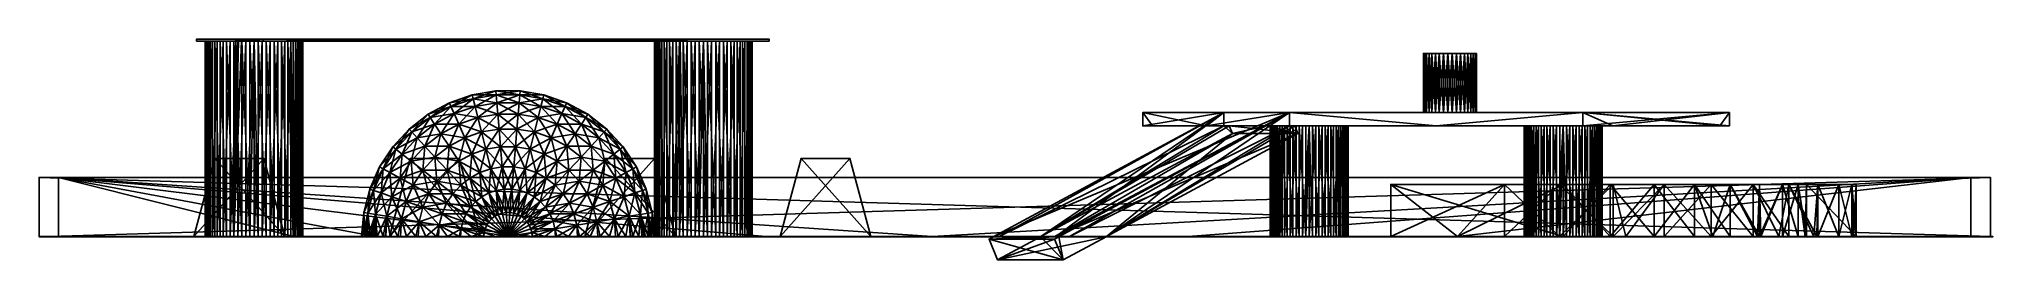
# Model space of a CAD drawing. Extents: x 0 to 100000, y 0 to 11296.
import ezdxf

# ---------------------------------------------------------------- set-up
doc = ezdxf.new("R2010")
doc.units = 0

msp = doc.modelspace()

# ---------------------------------------------------------------- linework, layer by layer
for points in [[(8063.163574, 11295.986328, 56196.152344), (37359.285156, 11295.986328, 56196.152344), (8063.163574, 11195.986328, 56196.152344)], [(8063.163574, 11195.986328, 56196.152344), (37359.285156, 11295.986328, 56196.152344), (37359.285156, 11195.986328, 56196.152344)], [(8063.163574, 11295.986328, 91974.460938), (8063.163574, 11295.986328, 56196.152344), (8063.163574, 11195.986328, 91974.460938)], [(8063.163574, 11195.986328, 91974.460938), (8063.163574, 11295.986328, 56196.152344), (8063.163574, 11195.986328, 56196.152344)], [(37359.285156, 11295.986328, 91974.460938), (8063.163574, 11295.986328, 91974.460938), (37359.285156, 11195.986328, 91974.460938)], [(37359.285156, 11195.986328, 91974.460938), (8063.163574, 11295.986328, 91974.460938), (8063.163574, 11195.986328, 91974.460938)], [(10063.164063, 11295.986328, 89974.460938), (8063.163574, 11295.986328, 56196.152344), (8063.163574, 11295.986328, 91974.460938)], [(28240.746094, 11295.986328, 60165.320313), (28659.851563, 11295.986328, 59889.140625), (8063.163574, 11295.986328, 56196.152344)], [(37359.285156, 11295.986328, 91974.460938), (11463.157227, 11295.986328, 91374.46875), (8063.163574, 11295.986328, 91974.460938)], [(8063.163574, 11295.986328, 91974.460938), (11463.157227, 11295.986328, 91374.46875), (10063.164063, 11295.986328, 91374.46875)], [(8063.163574, 11295.986328, 91974.460938), (10063.164063, 11295.986328, 91374.46875), (10063.164063, 11295.986328, 89974.460938)], [(8063.163574, 11295.986328, 56196.152344), (12933.417969, 11295.986328, 83571.03125), (13170.570313, 11295.986328, 83128.664063)], [(10063.164063, 11295.986328, 89974.460938), (12691.650391, 11295.986328, 84541.804688), (8063.163574, 11295.986328, 56196.152344)], [(8063.163574, 11295.986328, 56196.152344), (12691.650391, 11295.986328, 84541.804688), (12772.316406, 11295.986328, 84046.398438)], [(8063.163574, 11295.986328, 56196.152344), (12772.316406, 11295.986328, 84046.398438), (12933.417969, 11295.986328, 83571.03125)], [(13170.570313, 11295.986328, 83128.664063), (27566.078125, 11295.986328, 60904.019531), (8063.163574, 11295.986328, 56196.152344)], [(8063.163574, 11295.986328, 56196.152344), (27566.078125, 11295.986328, 60904.019531), (27872.802734, 11295.986328, 60506.71875)], [(8063.163574, 11295.986328, 56196.152344), (27872.802734, 11295.986328, 60506.71875), (28240.746094, 11295.986328, 60165.320313)], [(29604.78125, 11295.986328, 59560.578125), (37359.285156, 11295.986328, 56196.152344), (8063.163574, 11295.986328, 56196.152344)], [(29604.78125, 11295.986328, 59560.578125), (8063.163574, 11295.986328, 56196.152344), (29118.705078, 11295.986328, 59685.710938)], [(29118.705078, 11295.986328, 59685.710938), (8063.163574, 11295.986328, 56196.152344), (28659.851563, 11295.986328, 59889.140625)], [(8063.163574, 11195.986328, 56196.152344), (8871.177734, 11195.986328, 87648.929688), (8680.275391, 11195.986328, 88027.554688)], [(9429.451172, 11195.986328, 57014.609375), (8063.163574, 11195.986328, 56196.152344), (9780.761719, 11195.986328, 56777.164063)], [(9780.761719, 11195.986328, 56777.164063), (8063.163574, 11195.986328, 56196.152344), (10167.152344, 11195.986328, 56602.507813)], [(9429.451172, 11195.986328, 57014.609375), (9123.321289, 11195.986328, 57308.015625), (8063.163574, 11195.986328, 56196.152344)], [(8063.163574, 11195.986328, 56196.152344), (9123.321289, 11195.986328, 57308.015625), (8871.177734, 11195.986328, 57648.933594)], [(8063.163574, 11195.986328, 56196.152344), (8871.177734, 11195.986328, 57648.933594), (8680.275391, 11195.986328, 58027.5625)], [(8680.275391, 11195.986328, 88027.554688), (8556.114258, 11195.986328, 88433.007813), (8063.163574, 11195.986328, 56196.152344)], [(8063.163574, 11195.986328, 56196.152344), (8556.114258, 11195.986328, 88433.007813), (8502.250977, 11195.986328, 88853.601563)], [(8063.163574, 11195.986328, 56196.152344), (8502.250977, 11195.986328, 88853.601563), (8063.163574, 11195.986328, 91974.460938)], [(8063.163574, 11195.986328, 91974.460938), (8502.250977, 11195.986328, 88853.601563), (8520.248047, 11195.986328, 89277.242188)], [(8520.248047, 11195.986328, 89277.242188), (8609.581055, 11195.986328, 89691.757813), (8063.163574, 11195.986328, 91974.460938)], [(8063.163574, 11195.986328, 91974.460938), (8609.581055, 11195.986328, 89691.757813), (8767.68457, 11195.986328, 90085.210938)], [(8063.163574, 11195.986328, 91974.460938), (8767.68457, 11195.986328, 90085.210938), (8990.005859, 11195.986328, 90446.28125)], [(8990.005859, 11195.986328, 90446.28125), (9270.157227, 11195.986328, 90764.59375), (8063.163574, 11195.986328, 91974.460938)], [(8063.163574, 11195.986328, 91974.460938), (9270.157227, 11195.986328, 90764.59375), (9600.067383, 11195.986328, 91030.976563)], [(8063.163574, 11195.986328, 91974.460938), (9600.067383, 11195.986328, 91030.976563), (9970.245117, 11195.986328, 91237.773438)], [(8063.163574, 11195.986328, 91974.460938), (32600.066406, 11195.986328, 91030.976563), (32970.246094, 11195.986328, 91237.773438)], [(8680.275391, 11195.986328, 58027.5625), (8556.114258, 11195.986328, 58433.003906), (8063.163574, 11195.986328, 56196.152344)], [(8063.163574, 11195.986328, 56196.152344), (8556.114258, 11195.986328, 58433.003906), (8502.250977, 11195.986328, 58853.597656)], [(8063.163574, 11195.986328, 56196.152344), (8502.250977, 11195.986328, 58853.597656), (8520.248047, 11195.986328, 59277.246094)], [(9780.761719, 11195.986328, 86777.171875), (9429.451172, 11195.986328, 87014.609375), (8063.163574, 11195.986328, 56196.152344)], [(8063.163574, 11195.986328, 56196.152344), (9429.451172, 11195.986328, 87014.609375), (9123.321289, 11195.986328, 87308.015625)], [(8063.163574, 11195.986328, 56196.152344), (9123.321289, 11195.986328, 87308.015625), (8871.177734, 11195.986328, 87648.929688)], [(37359.285156, 11195.986328, 56196.152344), (11000, 11195.986328, 56459.703125), (8063.163574, 11195.986328, 56196.152344)], [(8063.163574, 11195.986328, 56196.152344), (11000, 11195.986328, 56459.703125), (10577.499023, 11195.986328, 56495.664063)], [(8063.163574, 11195.986328, 56196.152344), (10577.499023, 11195.986328, 56495.664063), (10167.152344, 11195.986328, 56602.507813)], [(31767.685547, 11195.986328, 90085.210938), (31990.005859, 11195.986328, 90446.28125), (8063.163574, 11195.986328, 91974.460938)], [(8063.163574, 11195.986328, 91974.460938), (31990.005859, 11195.986328, 90446.28125), (32270.15625, 11195.986328, 90764.59375)], [(8063.163574, 11195.986328, 91974.460938), (32270.15625, 11195.986328, 90764.59375), (32600.066406, 11195.986328, 91030.976563)], [(8520.248047, 11195.986328, 59277.246094), (10577.499023, 11195.986328, 86495.65625), (8063.163574, 11195.986328, 56196.152344)], [(8063.163574, 11195.986328, 56196.152344), (10577.499023, 11195.986328, 86495.65625), (10167.152344, 11195.986328, 86602.507813)], [(8063.163574, 11195.986328, 56196.152344), (10167.152344, 11195.986328, 86602.507813), (9780.761719, 11195.986328, 86777.171875)], [(9970.245117, 11195.986328, 91237.773438), (10063.164063, 11195.986328, 91374.46875), (8063.163574, 11195.986328, 91974.460938)], [(8063.163574, 11195.986328, 91974.460938), (10063.164063, 11195.986328, 91374.46875), (10352.75293, 11195.986328, 91374.46875)], [(8063.163574, 11195.986328, 91974.460938), (10352.75293, 11195.986328, 91374.46875), (10370.056641, 11195.986328, 91379.039063)], [(32970.246094, 11195.986328, 91237.773438), (33370.054688, 11195.986328, 91379.039063), (8063.163574, 11195.986328, 91974.460938)], [(8063.163574, 11195.986328, 91974.460938), (33370.054688, 11195.986328, 91379.039063), (33787.988281, 11195.986328, 91450.695313)], [(8063.163574, 11195.986328, 91974.460938), (33787.988281, 11195.986328, 91450.695313), (37359.285156, 11195.986328, 91974.460938)], [(10370.056641, 11195.986328, 91379.039063), (10787.986328, 11195.986328, 91450.695313), (8063.163574, 11195.986328, 91974.460938)], [(8063.163574, 11195.986328, 91974.460938), (10787.986328, 11195.986328, 91450.695313), (11212.013672, 11195.986328, 91450.695313)], [(8063.163574, 11195.986328, 91974.460938), (11212.013672, 11195.986328, 91450.695313), (31767.685547, 11195.986328, 90085.210938)], [(8520.248047, 1195.986572, 59277.246094), (8520.248047, 11195.986328, 59277.246094), (8502.250977, 11195.986328, 58853.597656)], [(8520.248047, 1195.986572, 59277.246094), (8502.250977, 11195.986328, 58853.597656), (8502.250977, 1195.986572, 58853.597656)], [(8502.250977, 1195.986572, 58853.597656), (8502.250977, 11195.986328, 58853.597656), (8556.114258, 11195.986328, 58433.003906)], [(8556.114258, 11195.986328, 58433.003906), (8556.114258, 1195.986572, 58433.003906), (8502.250977, 1195.986572, 58853.597656)], [(8520.248047, 1195.986572, 89277.242188), (8520.248047, 11195.986328, 89277.242188), (8502.250977, 11195.986328, 88853.601563)], [(8520.248047, 1195.986572, 89277.242188), (8502.250977, 11195.986328, 88853.601563), (8502.250977, 1195.986572, 88853.601563)], [(8502.250977, 1195.986572, 88853.601563), (8502.250977, 11195.986328, 88853.601563), (8556.114258, 11195.986328, 88433.007813)], [(8502.250977, 1195.986572, 88853.601563), (8556.114258, 11195.986328, 88433.007813), (8556.114258, 1195.986572, 88433.007813)], [(8609.581055, 1195.986572, 59691.757813), (8609.581055, 11195.986328, 59691.757813), (8520.248047, 11195.986328, 59277.246094)], [(8609.581055, 1195.986572, 59691.757813), (8520.248047, 11195.986328, 59277.246094), (8520.248047, 1195.986572, 59277.246094)], [(8609.581055, 1195.986572, 89691.757813), (8609.581055, 11195.986328, 89691.757813), (8520.248047, 11195.986328, 89277.242188)], [(8609.581055, 1195.986572, 89691.757813), (8520.248047, 11195.986328, 89277.242188), (8520.248047, 1195.986572, 89277.242188)], [(8609.581055, 11195.986328, 59691.757813), (11000, 11195.986328, 86459.703125), (8520.248047, 11195.986328, 59277.246094)], [(8520.248047, 11195.986328, 59277.246094), (11000, 11195.986328, 86459.703125), (10577.499023, 11195.986328, 86495.65625)], [(8680.275391, 11195.986328, 58027.5625), (8595.466797, 1195.986572, 58304.496094), (8556.114258, 11195.986328, 58433.003906)], [(8556.114258, 11195.986328, 58433.003906), (8595.466797, 1195.986572, 58304.496094), (8556.114258, 1195.986572, 58433.003906)], [(8556.114258, 1195.986572, 88433.007813), (8556.114258, 11195.986328, 88433.007813), (8680.275391, 11195.986328, 88027.554688)], [(8556.114258, 1195.986572, 88433.007813), (8680.275391, 11195.986328, 88027.554688), (8680.275391, 1195.986572, 88027.554688)], [(8680.275391, 11195.986328, 58027.5625), (8680.275391, 1195.986572, 58027.5625), (8595.466797, 1195.986572, 58304.496094)], [(8767.68457, 1195.986572, 60085.210938), (8767.68457, 11195.986328, 60085.210938), (8609.581055, 11195.986328, 59691.757813)], [(8767.68457, 1195.986572, 60085.210938), (8609.581055, 11195.986328, 59691.757813), (8609.581055, 1195.986572, 59691.757813)], [(8767.68457, 1195.986572, 90085.210938), (8767.68457, 11195.986328, 90085.210938), (8609.581055, 11195.986328, 89691.757813)], [(8767.68457, 1195.986572, 90085.210938), (8609.581055, 11195.986328, 89691.757813), (8609.581055, 1195.986572, 89691.757813)], [(8609.581055, 11195.986328, 59691.757813), (8767.68457, 11195.986328, 60085.210938), (11000, 11195.986328, 86459.703125)], [(8871.177734, 11195.986328, 57648.933594), (8871.177734, 1195.986572, 57648.933594), (8680.275391, 1195.986572, 58027.5625)], [(8871.177734, 11195.986328, 57648.933594), (8680.275391, 1195.986572, 58027.5625), (8680.275391, 11195.986328, 58027.5625)], [(8680.275391, 1195.986572, 88027.554688), (8680.275391, 11195.986328, 88027.554688), (8871.177734, 11195.986328, 87648.929688)], [(8680.275391, 1195.986572, 88027.554688), (8871.177734, 11195.986328, 87648.929688), (8871.177734, 1195.986572, 87648.929688)], [(8990.005859, 1195.986572, 60446.285156), (8990.005859, 11195.986328, 60446.285156), (8767.68457, 11195.986328, 60085.210938)], [(8990.005859, 1195.986572, 60446.285156), (8767.68457, 11195.986328, 60085.210938), (8767.68457, 1195.986572, 60085.210938)], [(8990.005859, 1195.986572, 90446.28125), (8990.005859, 11195.986328, 90446.28125), (8767.68457, 11195.986328, 90085.210938)], [(8990.005859, 1195.986572, 90446.28125), (8767.68457, 11195.986328, 90085.210938), (8767.68457, 1195.986572, 90085.210938)], [(11000, 11195.986328, 86459.703125), (8767.68457, 11195.986328, 60085.210938), (8990.005859, 11195.986328, 60446.285156)], [(9123.321289, 11195.986328, 57308.015625), (9123.321289, 1195.986572, 57308.015625), (8871.177734, 1195.986572, 57648.933594)], [(9123.321289, 11195.986328, 57308.015625), (8871.177734, 1195.986572, 57648.933594), (8871.177734, 11195.986328, 57648.933594)], [(8871.177734, 1195.986572, 87648.929688), (8871.177734, 11195.986328, 87648.929688), (9123.321289, 11195.986328, 87308.015625)], [(8871.177734, 1195.986572, 87648.929688), (9123.321289, 11195.986328, 87308.015625), (9123.321289, 1195.986572, 87308.015625)], [(9270.157227, 1195.986572, 60764.589844), (9270.157227, 11195.986328, 60764.589844), (8990.005859, 11195.986328, 60446.285156)], [(9270.157227, 1195.986572, 60764.589844), (8990.005859, 11195.986328, 60446.285156), (8990.005859, 1195.986572, 60446.285156)], [(9270.157227, 1195.986572, 90764.59375), (9270.157227, 11195.986328, 90764.59375), (8990.005859, 11195.986328, 90446.28125)], [(9270.157227, 1195.986572, 90764.59375), (8990.005859, 11195.986328, 90446.28125), (8990.005859, 1195.986572, 90446.28125)], [(11000, 11195.986328, 86459.703125), (8990.005859, 11195.986328, 60446.285156), (9270.157227, 11195.986328, 60764.589844)], [(9429.451172, 11195.986328, 57014.609375), (9429.451172, 1195.986572, 57014.609375), (9123.321289, 1195.986572, 57308.015625)], [(9429.451172, 11195.986328, 57014.609375), (9123.321289, 1195.986572, 57308.015625), (9123.321289, 11195.986328, 57308.015625)], [(9123.321289, 1195.986572, 87308.015625), (9123.321289, 11195.986328, 87308.015625), (9429.451172, 11195.986328, 87014.609375)], [(9123.321289, 1195.986572, 87308.015625), (9429.451172, 11195.986328, 87014.609375), (9429.451172, 1195.986572, 87014.609375)], [(9600.067383, 1195.986572, 61030.976563), (9600.067383, 11195.986328, 61030.976563), (9270.157227, 11195.986328, 60764.589844)], [(9600.067383, 1195.986572, 61030.976563), (9270.157227, 11195.986328, 60764.589844), (9270.157227, 1195.986572, 60764.589844)], [(9600.067383, 1195.986572, 91030.976563), (9600.067383, 11195.986328, 91030.976563), (9270.157227, 11195.986328, 90764.59375)], [(9600.067383, 1195.986572, 91030.976563), (9270.157227, 11195.986328, 90764.59375), (9270.157227, 1195.986572, 90764.59375)], [(9270.157227, 11195.986328, 60764.589844), (9600.067383, 11195.986328, 61030.976563), (11000, 11195.986328, 86459.703125)], [(9780.761719, 11195.986328, 56777.164063), (9780.761719, 1195.986572, 56777.164063), (9429.451172, 1195.986572, 57014.609375)], [(9780.761719, 11195.986328, 56777.164063), (9429.451172, 1195.986572, 57014.609375), (9429.451172, 11195.986328, 57014.609375)], [(9429.451172, 1195.986572, 87014.609375), (9429.451172, 11195.986328, 87014.609375), (9780.761719, 11195.986328, 86777.171875)], [(9429.451172, 1195.986572, 87014.609375), (9780.761719, 11195.986328, 86777.171875), (9780.761719, 1195.986572, 86777.171875)], [(9970.245117, 1195.986572, 61237.773438), (9970.245117, 11195.986328, 61237.773438), (9600.067383, 11195.986328, 61030.976563)], [(9970.245117, 1195.986572, 61237.773438), (9600.067383, 11195.986328, 61030.976563), (9600.067383, 1195.986572, 61030.976563)], [(9970.245117, 1195.986572, 91237.773438), (9970.245117, 11195.986328, 91237.773438), (9600.067383, 11195.986328, 91030.976563)], [(9970.245117, 1195.986572, 91237.773438), (9600.067383, 11195.986328, 91030.976563), (9600.067383, 1195.986572, 91030.976563)], [(11000, 11195.986328, 86459.703125), (9600.067383, 11195.986328, 61030.976563), (9970.245117, 11195.986328, 61237.773438)], [(10167.152344, 11195.986328, 56602.507813), (10167.152344, 1195.986572, 56602.507813), (9780.761719, 1195.986572, 56777.164063)], [(10167.152344, 11195.986328, 56602.507813), (9780.761719, 1195.986572, 56777.164063), (9780.761719, 11195.986328, 56777.164063)], [(9780.761719, 1195.986572, 86777.171875), (9780.761719, 11195.986328, 86777.171875), (10167.152344, 11195.986328, 86602.507813)], [(9780.761719, 1195.986572, 86777.171875), (10167.152344, 11195.986328, 86602.507813), (10167.152344, 1195.986572, 86602.507813)], [(10370.056641, 1195.986572, 61379.03125), (10370.056641, 11195.986328, 61379.03125), (9970.245117, 11195.986328, 61237.773438)], [(10370.056641, 1195.986572, 61379.03125), (9970.245117, 11195.986328, 61237.773438), (9970.245117, 1195.986572, 61237.773438)], [(10370.056641, 11195.986328, 91379.039063), (10352.75293, 11195.986328, 91374.46875), (9970.245117, 1195.986572, 91237.773438)], [(9970.245117, 1195.986572, 91237.773438), (10352.75293, 11195.986328, 91374.46875), (10206.474609, 11195.986328, 91330.421875)], [(9970.245117, 1195.986572, 91237.773438), (10206.474609, 11195.986328, 91330.421875), (10063.164063, 11195.986328, 91277.523438)], [(10370.056641, 1195.986572, 91379.039063), (10370.056641, 11195.986328, 91379.039063), (9970.245117, 1195.986572, 91237.773438)], [(10063.164063, 11195.986328, 91277.523438), (9970.245117, 11195.986328, 91237.773438), (9970.245117, 1195.986572, 91237.773438)], [(9970.245117, 11195.986328, 91237.773438), (10063.164063, 11195.986328, 91277.523438), (10063.164063, 11195.986328, 91374.46875)], [(11000, 11195.986328, 86459.703125), (9970.245117, 11195.986328, 61237.773438), (10370.056641, 11195.986328, 61379.03125)], [(12943.03125, 11295.986328, 86012.5625), (12778.19043, 11295.986328, 85538.484375), (10063.164063, 11295.986328, 89974.460938)], [(12943.03125, 11295.986328, 86012.5625), (10063.164063, 11295.986328, 89974.460938), (13183.662109, 11295.986328, 86453.046875)], [(11463.157227, 11295.986328, 89974.460938), (13864.120117, 11295.986328, 87186.40625), (10063.164063, 11295.986328, 89974.460938)], [(10063.164063, 11295.986328, 89974.460938), (13864.120117, 11295.986328, 87186.40625), (13493.507813, 11295.986328, 86847.921875)], [(10063.164063, 11295.986328, 89974.460938), (13493.507813, 11295.986328, 86847.921875), (13183.662109, 11295.986328, 86453.046875)], [(12778.19043, 11295.986328, 85538.484375), (12693.625977, 11295.986328, 85043.726563), (10063.164063, 11295.986328, 89974.460938)], [(10063.164063, 11295.986328, 89974.460938), (12693.625977, 11295.986328, 85043.726563), (12691.650391, 11295.986328, 84541.804688)], [(10063.164063, 11195.986328, 89974.460938), (10063.164063, 11295.986328, 89974.460938), (10063.164063, 11195.986328, 91277.523438)], [(10063.164063, 11195.986328, 91277.523438), (10063.164063, 11295.986328, 89974.460938), (10063.164063, 11295.986328, 91374.46875)], [(10063.164063, 11195.986328, 91277.523438), (10063.164063, 11295.986328, 91374.46875), (10063.164063, 11195.986328, 91374.46875)], [(10063.164063, 11295.986328, 89974.460938), (10063.164063, 11195.986328, 89974.460938), (11463.157227, 11295.986328, 89974.460938)], [(11463.157227, 11295.986328, 89974.460938), (10063.164063, 11195.986328, 89974.460938), (11463.157227, 11195.986328, 89974.460938)], [(11463.157227, 11295.986328, 91374.46875), (11463.157227, 11195.986328, 91374.46875), (10063.164063, 11295.986328, 91374.46875)], [(10063.164063, 11295.986328, 91374.46875), (11463.157227, 11195.986328, 91374.46875), (10352.75293, 11195.986328, 91374.46875)], [(10063.164063, 11295.986328, 91374.46875), (10352.75293, 11195.986328, 91374.46875), (10063.164063, 11195.986328, 91374.46875)], [(10063.164063, 11195.986328, 91277.523438), (10206.474609, 11195.986328, 91330.421875), (10263.161133, 11195.986328, 91174.460938)], [(10263.161133, 11195.986328, 90174.460938), (11463.157227, 11195.986328, 89974.460938), (10063.164063, 11195.986328, 89974.460938)], [(10263.161133, 11195.986328, 90174.460938), (10063.164063, 11195.986328, 89974.460938), (10263.161133, 11195.986328, 91174.460938)], [(10263.161133, 11195.986328, 91174.460938), (10063.164063, 11195.986328, 89974.460938), (10063.164063, 11195.986328, 91277.523438)], [(10577.499023, 11195.986328, 56495.664063), (10577.499023, 1195.986572, 56495.664063), (10167.152344, 1195.986572, 56602.507813)], [(10577.499023, 11195.986328, 56495.664063), (10167.152344, 1195.986572, 56602.507813), (10167.152344, 11195.986328, 56602.507813)], [(10167.152344, 1195.986572, 86602.507813), (10167.152344, 11195.986328, 86602.507813), (10577.499023, 11195.986328, 86495.65625)], [(10167.152344, 1195.986572, 86602.507813), (10577.499023, 11195.986328, 86495.65625), (10577.499023, 1195.986572, 86495.65625)], [(10263.161133, 11195.986328, 91174.460938), (10206.474609, 11195.986328, 91330.421875), (10352.75293, 11195.986328, 91374.46875)], [(10263.161133, 11295.986328, 91174.460938), (10263.161133, 11295.986328, 90174.460938), (10263.161133, 11195.986328, 91174.460938)], [(10263.161133, 11195.986328, 91174.460938), (10263.161133, 11295.986328, 90174.460938), (10263.161133, 11195.986328, 90174.460938)], [(10263.161133, 11295.986328, 90174.460938), (11263.161133, 11295.986328, 90174.460938), (10263.161133, 11195.986328, 90174.460938)], [(10263.161133, 11195.986328, 90174.460938), (11263.161133, 11295.986328, 90174.460938), (11263.161133, 11195.986328, 90174.460938)], [(11263.161133, 11295.986328, 91174.460938), (10263.161133, 11295.986328, 91174.460938), (11263.161133, 11195.986328, 91174.460938)], [(11263.161133, 11195.986328, 91174.460938), (10263.161133, 11295.986328, 91174.460938), (10263.161133, 11195.986328, 91174.460938)], [(11263.161133, 11295.986328, 91174.460938), (11263.161133, 11295.986328, 90174.460938), (10263.161133, 11295.986328, 91174.460938)], [(10263.161133, 11295.986328, 91174.460938), (11263.161133, 11295.986328, 90174.460938), (10263.161133, 11295.986328, 90174.460938)], [(10263.161133, 11195.986328, 91174.460938), (10352.75293, 11195.986328, 91374.46875), (11263.161133, 11195.986328, 91174.460938)], [(11263.161133, 11195.986328, 90174.460938), (11463.157227, 11195.986328, 89974.460938), (10263.161133, 11195.986328, 90174.460938)], [(11263.161133, 11195.986328, 91174.460938), (10352.75293, 11195.986328, 91374.46875), (11463.157227, 11195.986328, 91374.46875)], [(10787.986328, 1195.986572, 61450.695313), (10370.056641, 11195.986328, 61379.03125), (10370.056641, 1195.986572, 61379.03125)], [(10787.986328, 1195.986572, 61450.695313), (10787.986328, 11195.986328, 61450.695313), (10370.056641, 11195.986328, 61379.03125)], [(10787.986328, 1195.986572, 91450.695313), (10787.986328, 11195.986328, 91450.695313), (10370.056641, 11195.986328, 91379.039063)], [(10787.986328, 1195.986572, 91450.695313), (10370.056641, 11195.986328, 91379.039063), (10370.056641, 1195.986572, 91379.039063)], [(10370.056641, 11195.986328, 61379.03125), (10787.986328, 11195.986328, 61450.695313), (11000, 11195.986328, 86459.703125)], [(11000, 11195.986328, 56459.703125), (11000, 1195.986572, 56459.703125), (10577.499023, 1195.986572, 56495.664063)], [(11000, 11195.986328, 56459.703125), (10577.499023, 1195.986572, 56495.664063), (10577.499023, 11195.986328, 56495.664063)], [(10577.499023, 1195.986572, 86495.65625), (10577.499023, 11195.986328, 86495.65625), (11000, 11195.986328, 86459.703125)], [(10577.499023, 1195.986572, 86495.65625), (11000, 11195.986328, 86459.703125), (11000, 1195.986572, 86459.703125)], [(11212.013672, 1195.986572, 61450.695313), (11000, 11195.986328, 61459.703125), (10787.986328, 1195.986572, 61450.695313)], [(10787.986328, 1195.986572, 61450.695313), (11000, 11195.986328, 61459.703125), (10787.986328, 11195.986328, 61450.695313)], [(11212.013672, 1195.986572, 91450.695313), (11212.013672, 11195.986328, 91450.695313), (10787.986328, 11195.986328, 91450.695313)], [(11212.013672, 1195.986572, 91450.695313), (10787.986328, 11195.986328, 91450.695313), (10787.986328, 1195.986572, 91450.695313)], [(11000, 11195.986328, 86459.703125), (10787.986328, 11195.986328, 61450.695313), (11000, 11195.986328, 61459.703125)], [(11212.013672, 1195.986572, 61450.695313), (11212.013672, 11195.986328, 61450.695313), (11000, 11195.986328, 61459.703125)], [(11422.500977, 11195.986328, 56495.664063), (11422.500977, 1195.986572, 56495.664063), (11000, 1195.986572, 56459.703125)], [(11422.500977, 11195.986328, 56495.664063), (11000, 1195.986572, 56459.703125), (11000, 11195.986328, 56459.703125)], [(11000, 1195.986572, 86459.703125), (11000, 11195.986328, 86459.703125), (11422.500977, 11195.986328, 86495.65625)], [(11000, 1195.986572, 86459.703125), (11422.500977, 11195.986328, 86495.65625), (11422.500977, 1195.986572, 86495.65625)], [(37359.285156, 11195.986328, 56196.152344), (11422.500977, 11195.986328, 56495.664063), (11000, 11195.986328, 56459.703125)], [(11000, 11195.986328, 86459.703125), (11000, 11195.986328, 61459.703125), (11422.500977, 11195.986328, 86495.65625)], [(11422.500977, 11195.986328, 86495.65625), (11000, 11195.986328, 61459.703125), (11212.013672, 11195.986328, 61450.695313)], [(11629.943359, 1195.986572, 61379.03125), (11629.943359, 11195.986328, 61379.03125), (11212.013672, 11195.986328, 61450.695313)], [(11629.943359, 1195.986572, 61379.03125), (11212.013672, 11195.986328, 61450.695313), (11212.013672, 1195.986572, 61450.695313)], [(11629.943359, 1195.986572, 91379.039063), (11629.943359, 11195.986328, 91379.039063), (11212.013672, 11195.986328, 91450.695313)], [(11629.943359, 1195.986572, 91379.039063), (11212.013672, 11195.986328, 91450.695313), (11212.013672, 1195.986572, 91450.695313)], [(31767.685547, 11195.986328, 90085.210938), (11212.013672, 11195.986328, 91450.695313), (11629.943359, 11195.986328, 91379.039063)], [(11422.500977, 11195.986328, 86495.65625), (11212.013672, 11195.986328, 61450.695313), (11629.943359, 11195.986328, 61379.03125)], [(11263.161133, 11295.986328, 90174.460938), (11263.161133, 11295.986328, 91174.460938), (11263.161133, 11195.986328, 90174.460938)], [(11263.161133, 11195.986328, 90174.460938), (11263.161133, 11295.986328, 91174.460938), (11263.161133, 11195.986328, 91174.460938)], [(11263.161133, 11195.986328, 91174.460938), (11463.157227, 11195.986328, 91374.46875), (11263.161133, 11195.986328, 90174.460938)], [(11263.161133, 11195.986328, 90174.460938), (11463.157227, 11195.986328, 91374.46875), (11463.157227, 11195.986328, 89974.460938)], [(11832.847656, 11195.986328, 56602.507813), (11832.847656, 1195.986572, 56602.507813), (11422.500977, 1195.986572, 56495.664063)], [(11832.847656, 11195.986328, 56602.507813), (11422.500977, 1195.986572, 56495.664063), (11422.500977, 11195.986328, 56495.664063)], [(11422.500977, 1195.986572, 86495.65625), (11422.500977, 11195.986328, 86495.65625), (11832.847656, 11195.986328, 86602.507813)], [(11422.500977, 1195.986572, 86495.65625), (11832.847656, 11195.986328, 86602.507813), (11832.847656, 1195.986572, 86602.507813)], [(11832.847656, 11195.986328, 56602.507813), (11422.500977, 11195.986328, 56495.664063), (37359.285156, 11195.986328, 56196.152344)], [(11832.847656, 11195.986328, 86602.507813), (11422.500977, 11195.986328, 86495.65625), (12933.417969, 11195.986328, 83571.03125)], [(12933.417969, 11195.986328, 83571.03125), (11422.500977, 11195.986328, 86495.65625), (11629.943359, 11195.986328, 61379.03125)], [(15733.260742, 11295.986328, 87819.867188), (15232.887695, 11295.986328, 87780.390625), (11463.157227, 11295.986328, 91374.46875)], [(11463.157227, 11295.986328, 91374.46875), (15232.887695, 11295.986328, 87780.390625), (14745.841797, 11295.986328, 87659.09375)], [(11463.157227, 11295.986328, 91374.46875), (14745.841797, 11295.986328, 87659.09375), (11463.157227, 11295.986328, 89974.460938)], [(14745.841797, 11295.986328, 87659.09375), (14285.400391, 11295.986328, 87459.28125), (11463.157227, 11295.986328, 89974.460938)], [(11463.157227, 11295.986328, 89974.460938), (14285.400391, 11295.986328, 87459.28125), (13864.120117, 11295.986328, 87186.40625)], [(37359.285156, 11295.986328, 91974.460938), (16719.382813, 11295.986328, 87651.320313), (11463.157227, 11295.986328, 91374.46875)], [(11463.157227, 11295.986328, 91374.46875), (16719.382813, 11295.986328, 87651.320313), (16233.306641, 11295.986328, 87776.453125)], [(11463.157227, 11295.986328, 91374.46875), (16233.306641, 11295.986328, 87776.453125), (15733.260742, 11295.986328, 87819.867188)], [(11463.157227, 11295.986328, 89974.460938), (11463.157227, 11195.986328, 89974.460938), (11463.157227, 11295.986328, 91374.46875)], [(11463.157227, 11295.986328, 91374.46875), (11463.157227, 11195.986328, 89974.460938), (11463.157227, 11195.986328, 91374.46875)], [(12029.754883, 1195.986572, 61237.773438), (12029.754883, 11195.986328, 61237.773438), (11629.943359, 11195.986328, 61379.03125)], [(12029.754883, 1195.986572, 61237.773438), (11629.943359, 11195.986328, 61379.03125), (11629.943359, 1195.986572, 61379.03125)], [(12029.754883, 1195.986572, 91237.773438), (12029.754883, 11195.986328, 91237.773438), (11629.943359, 11195.986328, 91379.039063)], [(12029.754883, 1195.986572, 91237.773438), (11629.943359, 11195.986328, 91379.039063), (11629.943359, 1195.986572, 91379.039063)], [(31767.685547, 11195.986328, 90085.210938), (11629.943359, 11195.986328, 91379.039063), (12029.754883, 11195.986328, 91237.773438)], [(12933.417969, 11195.986328, 83571.03125), (11629.943359, 11195.986328, 61379.03125), (13170.570313, 11195.986328, 83128.664063)], [(13170.570313, 11195.986328, 83128.664063), (11629.943359, 11195.986328, 61379.03125), (12029.754883, 11195.986328, 61237.773438)], [(12219.238281, 11195.986328, 56777.164063), (12219.238281, 1195.986572, 56777.164063), (11832.847656, 1195.986572, 56602.507813)], [(12219.238281, 11195.986328, 56777.164063), (11832.847656, 1195.986572, 56602.507813), (11832.847656, 11195.986328, 56602.507813)], [(11832.847656, 1195.986572, 86602.507813), (11832.847656, 11195.986328, 86602.507813), (12219.238281, 11195.986328, 86777.171875)], [(11832.847656, 1195.986572, 86602.507813), (12219.238281, 11195.986328, 86777.171875), (12219.238281, 1195.986572, 86777.171875)], [(37359.285156, 11195.986328, 56196.152344), (12219.238281, 11195.986328, 56777.164063), (11832.847656, 11195.986328, 56602.507813)], [(12219.238281, 11195.986328, 86777.171875), (11832.847656, 11195.986328, 86602.507813), (12693.625977, 11195.986328, 85043.726563)], [(12933.417969, 11195.986328, 83571.03125), (12772.316406, 11195.986328, 84046.398438), (11832.847656, 11195.986328, 86602.507813)], [(11832.847656, 11195.986328, 86602.507813), (12772.316406, 11195.986328, 84046.398438), (12691.650391, 11195.986328, 84541.804688)], [(11832.847656, 11195.986328, 86602.507813), (12691.650391, 11195.986328, 84541.804688), (12693.625977, 11195.986328, 85043.726563)], [(12399.94043, 1195.986572, 61030.976563), (12399.94043, 11195.986328, 61030.976563), (12029.754883, 11195.986328, 61237.773438)], [(12399.94043, 1195.986572, 61030.976563), (12029.754883, 11195.986328, 61237.773438), (12029.754883, 1195.986572, 61237.773438)], [(12399.94043, 1195.986572, 91030.976563), (12399.94043, 11195.986328, 91030.976563), (12029.754883, 11195.986328, 91237.773438)], [(12399.94043, 1195.986572, 91030.976563), (12029.754883, 11195.986328, 91237.773438), (12029.754883, 1195.986572, 91237.773438)], [(12029.754883, 11195.986328, 91237.773438), (12399.94043, 11195.986328, 91030.976563), (31767.685547, 11195.986328, 90085.210938)], [(13170.570313, 11195.986328, 83128.664063), (12029.754883, 11195.986328, 61237.773438), (12399.94043, 11195.986328, 61030.976563)], [(12570.548828, 11195.986328, 57014.609375), (12570.548828, 1195.986572, 57014.609375), (12219.238281, 1195.986572, 56777.164063)], [(12570.548828, 11195.986328, 57014.609375), (12219.238281, 1195.986572, 56777.164063), (12219.238281, 11195.986328, 56777.164063)], [(12219.238281, 1195.986572, 86777.171875), (12219.238281, 11195.986328, 86777.171875), (12570.548828, 11195.986328, 87014.609375)], [(12219.238281, 1195.986572, 86777.171875), (12570.548828, 11195.986328, 87014.609375), (12570.548828, 1195.986572, 87014.609375)], [(37359.285156, 11195.986328, 56196.152344), (12570.548828, 11195.986328, 57014.609375), (12219.238281, 11195.986328, 56777.164063)], [(12693.625977, 11195.986328, 85043.726563), (12778.19043, 11195.986328, 85538.484375), (12219.238281, 11195.986328, 86777.171875)], [(12219.238281, 11195.986328, 86777.171875), (12778.19043, 11195.986328, 85538.484375), (12943.03125, 11195.986328, 86012.5625)], [(12219.238281, 11195.986328, 86777.171875), (12943.03125, 11195.986328, 86012.5625), (12570.548828, 11195.986328, 87014.609375)], [(12729.850586, 1195.986572, 60764.589844), (12729.850586, 11195.986328, 60764.589844), (12399.94043, 11195.986328, 61030.976563)], [(12729.850586, 1195.986572, 60764.589844), (12399.94043, 11195.986328, 61030.976563), (12399.94043, 1195.986572, 61030.976563)], [(12729.850586, 1195.986572, 90764.59375), (12729.850586, 11195.986328, 90764.59375), (12399.94043, 11195.986328, 91030.976563)], [(12729.850586, 1195.986572, 90764.59375), (12399.94043, 11195.986328, 91030.976563), (12399.94043, 1195.986572, 91030.976563)], [(13170.570313, 11195.986328, 83128.664063), (12399.94043, 11195.986328, 61030.976563), (12729.850586, 11195.986328, 60764.589844)], [(31767.685547, 11195.986328, 90085.210938), (12399.94043, 11195.986328, 91030.976563), (12729.850586, 11195.986328, 90764.59375)], [(12876.678711, 11195.986328, 57308.015625), (12876.678711, 1195.986572, 57308.015625), (12570.548828, 1195.986572, 57014.609375)], [(12876.678711, 11195.986328, 57308.015625), (12570.548828, 1195.986572, 57014.609375), (12570.548828, 11195.986328, 57014.609375)], [(12570.548828, 1195.986572, 87014.609375), (12570.548828, 11195.986328, 87014.609375), (12876.678711, 11195.986328, 87308.015625)], [(12570.548828, 1195.986572, 87014.609375), (12876.678711, 11195.986328, 87308.015625), (12876.678711, 1195.986572, 87308.015625)], [(12876.678711, 11195.986328, 57308.015625), (12570.548828, 11195.986328, 57014.609375), (37359.285156, 11195.986328, 56196.152344)], [(12570.548828, 11195.986328, 87014.609375), (12943.03125, 11195.986328, 86012.5625), (13183.662109, 11195.986328, 86453.046875)], [(12570.548828, 11195.986328, 87014.609375), (13183.662109, 11195.986328, 86453.046875), (12876.678711, 11195.986328, 87308.015625)], [(12772.316406, 11195.986328, 84046.398438), (12772.316406, 11295.986328, 84046.398438), (12691.650391, 11195.986328, 84541.804688)], [(12691.650391, 11195.986328, 84541.804688), (12772.316406, 11295.986328, 84046.398438), (12691.650391, 11295.986328, 84541.804688)], [(12691.650391, 11195.986328, 84541.804688), (12691.650391, 11295.986328, 84541.804688), (12693.625977, 11195.986328, 85043.726563)], [(12693.625977, 11195.986328, 85043.726563), (12691.650391, 11295.986328, 84541.804688), (12693.625977, 11295.986328, 85043.726563)], [(12693.625977, 11195.986328, 85043.726563), (12693.625977, 11295.986328, 85043.726563), (12778.19043, 11195.986328, 85538.484375)], [(12778.19043, 11195.986328, 85538.484375), (12693.625977, 11295.986328, 85043.726563), (12778.19043, 11295.986328, 85538.484375)], [(13009.994141, 1195.986572, 60446.285156), (12729.850586, 11195.986328, 60764.589844), (12729.850586, 1195.986572, 60764.589844)], [(13009.994141, 1195.986572, 60446.285156), (13009.994141, 11195.986328, 60446.285156), (12729.850586, 11195.986328, 60764.589844)], [(13009.994141, 1195.986572, 90446.28125), (12729.850586, 11195.986328, 90764.59375), (12729.850586, 1195.986572, 90764.59375)], [(13009.994141, 1195.986572, 90446.28125), (13009.994141, 11195.986328, 90446.28125), (12729.850586, 11195.986328, 90764.59375)], [(31767.685547, 11195.986328, 90085.210938), (12729.850586, 11195.986328, 90764.59375), (13009.994141, 11195.986328, 90446.28125)], [(13170.570313, 11195.986328, 83128.664063), (12729.850586, 11195.986328, 60764.589844), (27566.078125, 11195.986328, 60904.019531)], [(27566.078125, 11195.986328, 60904.019531), (12729.850586, 11195.986328, 60764.589844), (13009.994141, 11195.986328, 60446.285156)], [(12933.417969, 11195.986328, 83571.03125), (12933.417969, 11295.986328, 83571.03125), (12772.316406, 11195.986328, 84046.398438)], [(12772.316406, 11195.986328, 84046.398438), (12933.417969, 11295.986328, 83571.03125), (12772.316406, 11295.986328, 84046.398438)], [(12778.19043, 11195.986328, 85538.484375), (12778.19043, 11295.986328, 85538.484375), (12943.03125, 11195.986328, 86012.5625)], [(12943.03125, 11195.986328, 86012.5625), (12778.19043, 11295.986328, 85538.484375), (12943.03125, 11295.986328, 86012.5625)], [(13128.822266, 11195.986328, 57648.933594), (13035.896484, 1195.986572, 57523.292969), (12876.678711, 11195.986328, 57308.015625)], [(13035.896484, 1195.986572, 57523.292969), (12876.678711, 1195.986572, 57308.015625), (12876.678711, 11195.986328, 57308.015625)], [(13128.822266, 11195.986328, 87648.929688), (13035.896484, 1195.986572, 87523.289063), (12876.678711, 11195.986328, 87308.015625)], [(12876.678711, 1195.986572, 87308.015625), (12876.678711, 11195.986328, 87308.015625), (13035.896484, 1195.986572, 87523.289063)], [(37359.285156, 11195.986328, 56196.152344), (13128.822266, 11195.986328, 57648.933594), (12876.678711, 11195.986328, 57308.015625)], [(12876.678711, 11195.986328, 87308.015625), (13183.662109, 11195.986328, 86453.046875), (13493.507813, 11195.986328, 86847.921875)], [(12876.678711, 11195.986328, 87308.015625), (13493.507813, 11195.986328, 86847.921875), (13128.822266, 11195.986328, 87648.929688)], [(13170.570313, 11195.986328, 83128.664063), (13170.570313, 11295.986328, 83128.664063), (12933.417969, 11195.986328, 83571.03125)], [(12933.417969, 11195.986328, 83571.03125), (13170.570313, 11295.986328, 83128.664063), (12933.417969, 11295.986328, 83571.03125)], [(12943.03125, 11195.986328, 86012.5625), (12943.03125, 11295.986328, 86012.5625), (13183.662109, 11195.986328, 86453.046875)], [(13183.662109, 11195.986328, 86453.046875), (12943.03125, 11295.986328, 86012.5625), (13183.662109, 11295.986328, 86453.046875)], [(13035.896484, 1195.986572, 60404.214844), (13232.31543, 11195.986328, 60085.210938), (13009.994141, 1195.986572, 60446.285156)], [(13009.994141, 1195.986572, 60446.285156), (13232.31543, 11195.986328, 60085.210938), (13009.994141, 11195.986328, 60446.285156)], [(13035.896484, 1195.986572, 90404.210938), (13232.31543, 11195.986328, 90085.210938), (13009.994141, 1195.986572, 90446.28125)], [(13009.994141, 1195.986572, 90446.28125), (13232.31543, 11195.986328, 90085.210938), (13009.994141, 11195.986328, 90446.28125)], [(27566.078125, 11195.986328, 60904.019531), (13009.994141, 11195.986328, 60446.285156), (13232.31543, 11195.986328, 60085.210938)], [(13232.31543, 11195.986328, 90085.210938), (31767.685547, 11195.986328, 90085.210938), (13009.994141, 11195.986328, 90446.28125)], [(13035.896484, 1195.986572, 60404.214844), (13232.31543, 1195.986572, 60085.210938), (13232.31543, 11195.986328, 60085.210938)], [(13128.822266, 11195.986328, 57648.933594), (13128.822266, 1195.986572, 57648.933594), (13035.896484, 1195.986572, 57523.292969)], [(13035.896484, 1195.986572, 90404.210938), (13232.31543, 1195.986572, 90085.210938), (13232.31543, 11195.986328, 90085.210938)], [(13128.822266, 11195.986328, 87648.929688), (13128.822266, 1195.986572, 87648.929688), (13035.896484, 1195.986572, 87523.289063)], [(13319.724609, 11195.986328, 58027.5625), (13319.724609, 1195.986572, 58027.5625), (13128.822266, 1195.986572, 57648.933594)], [(13319.724609, 11195.986328, 58027.5625), (13128.822266, 1195.986572, 57648.933594), (13128.822266, 11195.986328, 57648.933594)], [(13319.724609, 11195.986328, 88027.554688), (13319.724609, 1195.986572, 88027.554688), (13128.822266, 1195.986572, 87648.929688)], [(13319.724609, 11195.986328, 88027.554688), (13128.822266, 1195.986572, 87648.929688), (13128.822266, 11195.986328, 87648.929688)], [(13319.724609, 11195.986328, 58027.5625), (13128.822266, 11195.986328, 57648.933594), (34000, 11195.986328, 56459.703125)], [(34000, 11195.986328, 56459.703125), (13128.822266, 11195.986328, 57648.933594), (37359.285156, 11195.986328, 56196.152344)], [(13128.822266, 11195.986328, 87648.929688), (13493.507813, 11195.986328, 86847.921875), (13864.120117, 11195.986328, 87186.40625)], [(13128.822266, 11195.986328, 87648.929688), (13864.120117, 11195.986328, 87186.40625), (13319.724609, 11195.986328, 88027.554688)], [(13170.570313, 11195.986328, 83128.664063), (27566.078125, 11195.986328, 60904.019531), (13170.570313, 11295.986328, 83128.664063)], [(13170.570313, 11295.986328, 83128.664063), (27566.078125, 11195.986328, 60904.019531), (27566.078125, 11295.986328, 60904.019531)], [(13183.662109, 11195.986328, 86453.046875), (13183.662109, 11295.986328, 86453.046875), (13493.507813, 11195.986328, 86847.921875)], [(13493.507813, 11195.986328, 86847.921875), (13183.662109, 11295.986328, 86453.046875), (13493.507813, 11295.986328, 86847.921875)], [(13232.31543, 11195.986328, 60085.210938), (13232.31543, 1195.986572, 60085.210938), (13390.418945, 1195.986572, 59691.757813)], [(13232.31543, 11195.986328, 60085.210938), (13390.418945, 1195.986572, 59691.757813), (13390.418945, 11195.986328, 59691.757813)], [(13232.31543, 11195.986328, 90085.210938), (13232.31543, 1195.986572, 90085.210938), (13390.418945, 1195.986572, 89691.757813)], [(13232.31543, 11195.986328, 90085.210938), (13390.418945, 1195.986572, 89691.757813), (13390.418945, 11195.986328, 89691.757813)], [(13390.418945, 11195.986328, 89691.757813), (31767.685547, 11195.986328, 90085.210938), (13232.31543, 11195.986328, 90085.210938)], [(13232.31543, 11195.986328, 60085.210938), (13390.418945, 11195.986328, 59691.757813), (27566.078125, 11195.986328, 60904.019531)], [(13443.885742, 11195.986328, 58433.003906), (13404.533203, 1195.986572, 58304.496094), (13319.724609, 11195.986328, 58027.5625)], [(13404.533203, 1195.986572, 58304.496094), (13319.724609, 1195.986572, 58027.5625), (13319.724609, 11195.986328, 58027.5625)], [(13443.885742, 11195.986328, 88433.007813), (13443.885742, 1195.986572, 88433.007813), (13319.724609, 1195.986572, 88027.554688)], [(13443.885742, 11195.986328, 88433.007813), (13319.724609, 1195.986572, 88027.554688), (13319.724609, 11195.986328, 88027.554688)], [(13319.724609, 11195.986328, 58027.5625), (34000, 11195.986328, 56459.703125), (33577.5, 11195.986328, 56495.664063)], [(13319.724609, 11195.986328, 58027.5625), (33577.5, 11195.986328, 56495.664063), (13443.885742, 11195.986328, 58433.003906)], [(13319.724609, 11195.986328, 88027.554688), (14745.841797, 11195.986328, 87659.09375), (13443.885742, 11195.986328, 88433.007813)], [(13319.724609, 11195.986328, 88027.554688), (13864.120117, 11195.986328, 87186.40625), (14285.400391, 11195.986328, 87459.28125)], [(13319.724609, 11195.986328, 88027.554688), (14285.400391, 11195.986328, 87459.28125), (14745.841797, 11195.986328, 87659.09375)], [(13390.418945, 11195.986328, 59691.757813), (13390.418945, 1195.986572, 59691.757813), (13479.751953, 1195.986572, 59277.246094)], [(13390.418945, 11195.986328, 59691.757813), (13479.751953, 1195.986572, 59277.246094), (13479.751953, 11195.986328, 59277.246094)], [(13390.418945, 11195.986328, 89691.757813), (13390.418945, 1195.986572, 89691.757813), (13479.751953, 1195.986572, 89277.242188)], [(13390.418945, 11195.986328, 89691.757813), (13479.751953, 1195.986572, 89277.242188), (13479.751953, 11195.986328, 89277.242188)], [(13479.751953, 11195.986328, 89277.242188), (31520.248047, 11195.986328, 89277.242188), (13390.418945, 11195.986328, 89691.757813)], [(31520.248047, 11195.986328, 89277.242188), (31609.580078, 11195.986328, 89691.757813), (13390.418945, 11195.986328, 89691.757813)], [(13390.418945, 11195.986328, 89691.757813), (31609.580078, 11195.986328, 89691.757813), (31767.685547, 11195.986328, 90085.210938)], [(27566.078125, 11195.986328, 60904.019531), (13390.418945, 11195.986328, 59691.757813), (13479.751953, 11195.986328, 59277.246094)], [(13443.885742, 11195.986328, 58433.003906), (13443.885742, 1195.986572, 58433.003906), (13404.533203, 1195.986572, 58304.496094)], [(13497.749023, 11195.986328, 58853.597656), (13497.749023, 1195.986572, 58853.597656), (13443.885742, 1195.986572, 58433.003906)], [(13497.749023, 11195.986328, 58853.597656), (13443.885742, 1195.986572, 58433.003906), (13443.885742, 11195.986328, 58433.003906)], [(13497.749023, 11195.986328, 88853.601563), (13497.749023, 1195.986572, 88853.601563), (13443.885742, 1195.986572, 88433.007813)], [(13497.749023, 11195.986328, 88853.601563), (13443.885742, 1195.986572, 88433.007813), (13443.885742, 11195.986328, 88433.007813)], [(13443.885742, 11195.986328, 58433.003906), (33577.5, 11195.986328, 56495.664063), (33167.152344, 11195.986328, 56602.507813)], [(13443.885742, 11195.986328, 58433.003906), (33167.152344, 11195.986328, 56602.507813), (32780.761719, 11195.986328, 56777.164063)], [(32780.761719, 11195.986328, 56777.164063), (32429.451172, 11195.986328, 57014.609375), (13443.885742, 11195.986328, 58433.003906)], [(13443.885742, 11195.986328, 58433.003906), (32429.451172, 11195.986328, 57014.609375), (32123.322266, 11195.986328, 57308.015625)], [(13443.885742, 11195.986328, 58433.003906), (32123.322266, 11195.986328, 57308.015625), (31871.177734, 11195.986328, 57648.933594)], [(13497.749023, 11195.986328, 88853.601563), (13443.885742, 11195.986328, 88433.007813), (15733.260742, 11195.986328, 87819.867188)], [(13443.885742, 11195.986328, 88433.007813), (14745.841797, 11195.986328, 87659.09375), (15232.887695, 11195.986328, 87780.390625)], [(13443.885742, 11195.986328, 88433.007813), (15232.887695, 11195.986328, 87780.390625), (15733.260742, 11195.986328, 87819.867188)], [(31871.177734, 11195.986328, 57648.933594), (31680.275391, 11195.986328, 58027.5625), (13443.885742, 11195.986328, 58433.003906)], [(13443.885742, 11195.986328, 58433.003906), (31680.275391, 11195.986328, 58027.5625), (31556.113281, 11195.986328, 58433.003906)], [(13443.885742, 11195.986328, 58433.003906), (31556.113281, 11195.986328, 58433.003906), (13497.749023, 11195.986328, 58853.597656)], [(13479.751953, 11195.986328, 59277.246094), (13479.751953, 1195.986572, 59277.246094), (13497.749023, 1195.986572, 58853.597656)], [(13479.751953, 11195.986328, 59277.246094), (13497.749023, 1195.986572, 58853.597656), (13497.749023, 11195.986328, 58853.597656)], [(13479.751953, 11195.986328, 89277.242188), (13479.751953, 1195.986572, 89277.242188), (13497.749023, 1195.986572, 88853.601563)], [(13479.751953, 11195.986328, 89277.242188), (13497.749023, 1195.986572, 88853.601563), (13497.749023, 11195.986328, 88853.601563)], [(13497.749023, 11195.986328, 88853.601563), (31502.25, 11195.986328, 88853.601563), (13479.751953, 11195.986328, 89277.242188)], [(13479.751953, 11195.986328, 89277.242188), (31502.25, 11195.986328, 88853.601563), (31520.248047, 11195.986328, 89277.242188)], [(27566.078125, 11195.986328, 60904.019531), (13479.751953, 11195.986328, 59277.246094), (27872.802734, 11195.986328, 60506.71875)], [(27872.802734, 11195.986328, 60506.71875), (13479.751953, 11195.986328, 59277.246094), (13497.749023, 11195.986328, 58853.597656)], [(13493.507813, 11195.986328, 86847.921875), (13493.507813, 11295.986328, 86847.921875), (13864.120117, 11195.986328, 87186.40625)], [(13864.120117, 11195.986328, 87186.40625), (13493.507813, 11295.986328, 86847.921875), (13864.120117, 11295.986328, 87186.40625)], [(15733.260742, 11195.986328, 87819.867188), (31556.113281, 11195.986328, 88433.007813), (13497.749023, 11195.986328, 88853.601563)], [(13497.749023, 11195.986328, 88853.601563), (31556.113281, 11195.986328, 88433.007813), (31502.25, 11195.986328, 88853.601563)], [(29118.705078, 11195.986328, 59685.710938), (28659.851563, 11195.986328, 59889.140625), (13497.749023, 11195.986328, 58853.597656)], [(29118.705078, 11195.986328, 59685.710938), (13497.749023, 11195.986328, 58853.597656), (29604.78125, 11195.986328, 59560.578125)], [(27872.802734, 11195.986328, 60506.71875), (13497.749023, 11195.986328, 58853.597656), (28240.746094, 11195.986328, 60165.320313)], [(28240.746094, 11195.986328, 60165.320313), (13497.749023, 11195.986328, 58853.597656), (28659.851563, 11195.986328, 59889.140625)], [(13497.749023, 11195.986328, 58853.597656), (31556.113281, 11195.986328, 58433.003906), (31502.25, 11195.986328, 58853.597656)], [(13497.749023, 11195.986328, 58853.597656), (31502.25, 11195.986328, 58853.597656), (29604.78125, 11195.986328, 59560.578125)], [(13864.120117, 11195.986328, 87186.40625), (13864.120117, 11295.986328, 87186.40625), (14285.400391, 11195.986328, 87459.28125)], [(14285.400391, 11195.986328, 87459.28125), (13864.120117, 11295.986328, 87186.40625), (14285.400391, 11295.986328, 87459.28125)], [(14285.400391, 11195.986328, 87459.28125), (14285.400391, 11295.986328, 87459.28125), (14745.841797, 11195.986328, 87659.09375)], [(14745.841797, 11195.986328, 87659.09375), (14285.400391, 11295.986328, 87459.28125), (14745.841797, 11295.986328, 87659.09375)], [(14745.841797, 11195.986328, 87659.09375), (14745.841797, 11295.986328, 87659.09375), (15232.887695, 11195.986328, 87780.390625)], [(15232.887695, 11195.986328, 87780.390625), (14745.841797, 11295.986328, 87659.09375), (15232.887695, 11295.986328, 87780.390625)], [(15232.887695, 11195.986328, 87780.390625), (15232.887695, 11295.986328, 87780.390625), (15733.260742, 11195.986328, 87819.867188)], [(15733.260742, 11195.986328, 87819.867188), (15232.887695, 11295.986328, 87780.390625), (15733.260742, 11295.986328, 87819.867188)], [(15733.260742, 11195.986328, 87819.867188), (15733.260742, 11295.986328, 87819.867188), (16233.306641, 11195.986328, 87776.453125)], [(16233.306641, 11195.986328, 87776.453125), (15733.260742, 11295.986328, 87819.867188), (16233.306641, 11295.986328, 87776.453125)], [(32780.761719, 11195.986328, 86777.171875), (32429.451172, 11195.986328, 87014.609375), (15733.260742, 11195.986328, 87819.867188)], [(15733.260742, 11195.986328, 87819.867188), (32429.451172, 11195.986328, 87014.609375), (32123.322266, 11195.986328, 87308.015625)], [(15733.260742, 11195.986328, 87819.867188), (32123.322266, 11195.986328, 87308.015625), (31871.177734, 11195.986328, 87648.929688)], [(34000, 11195.986328, 86459.703125), (33577.5, 11195.986328, 86495.65625), (15733.260742, 11195.986328, 87819.867188)], [(15733.260742, 11195.986328, 87819.867188), (33577.5, 11195.986328, 86495.65625), (33167.152344, 11195.986328, 86602.507813)], [(15733.260742, 11195.986328, 87819.867188), (33167.152344, 11195.986328, 86602.507813), (32780.761719, 11195.986328, 86777.171875)], [(31871.177734, 11195.986328, 87648.929688), (31680.275391, 11195.986328, 88027.554688), (15733.260742, 11195.986328, 87819.867188)], [(15733.260742, 11195.986328, 87819.867188), (31680.275391, 11195.986328, 88027.554688), (31556.113281, 11195.986328, 88433.007813)], [(15733.260742, 11195.986328, 87819.867188), (16233.306641, 11195.986328, 87776.453125), (34000, 11195.986328, 86459.703125)], [(16233.306641, 11195.986328, 87776.453125), (16233.306641, 11295.986328, 87776.453125), (16719.382813, 11195.986328, 87651.320313)], [(16719.382813, 11195.986328, 87651.320313), (16233.306641, 11295.986328, 87776.453125), (16719.382813, 11295.986328, 87651.320313)], [(34000, 11195.986328, 86459.703125), (16233.306641, 11195.986328, 87776.453125), (16719.382813, 11195.986328, 87651.320313)], [(37359.285156, 11295.986328, 91974.460938), (17178.238281, 11295.986328, 87447.890625), (16719.382813, 11295.986328, 87651.320313)], [(16719.382813, 11195.986328, 87651.320313), (16719.382813, 11295.986328, 87651.320313), (17178.238281, 11195.986328, 87447.890625)], [(17178.238281, 11195.986328, 87447.890625), (16719.382813, 11295.986328, 87651.320313), (17178.238281, 11295.986328, 87447.890625)], [(34000, 11195.986328, 86459.703125), (16719.382813, 11195.986328, 87651.320313), (17178.238281, 11195.986328, 87447.890625)], [(17597.351563, 11295.986328, 87171.710938), (17178.238281, 11295.986328, 87447.890625), (37359.285156, 11295.986328, 91974.460938)], [(17178.238281, 11195.986328, 87447.890625), (17178.238281, 11295.986328, 87447.890625), (17597.351563, 11195.986328, 87171.710938)], [(17597.351563, 11195.986328, 87171.710938), (17178.238281, 11295.986328, 87447.890625), (17597.351563, 11295.986328, 87171.710938)], [(17178.238281, 11195.986328, 87447.890625), (17597.351563, 11195.986328, 87171.710938), (34000, 11195.986328, 86459.703125)], [(37359.285156, 11295.986328, 91974.460938), (17965.287109, 11295.986328, 86830.304688), (17597.351563, 11295.986328, 87171.710938)], [(17597.351563, 11195.986328, 87171.710938), (17597.351563, 11295.986328, 87171.710938), (17965.287109, 11195.986328, 86830.304688)], [(17965.287109, 11195.986328, 86830.304688), (17597.351563, 11295.986328, 87171.710938), (17965.287109, 11295.986328, 86830.304688)], [(34000, 11195.986328, 86459.703125), (17597.351563, 11195.986328, 87171.710938), (17965.287109, 11195.986328, 86830.304688)], [(37359.285156, 11295.986328, 91974.460938), (18272.011719, 11295.986328, 86433.007813), (17965.287109, 11295.986328, 86830.304688)], [(17965.287109, 11195.986328, 86830.304688), (17965.287109, 11295.986328, 86830.304688), (18272.011719, 11195.986328, 86433.007813)], [(18272.011719, 11195.986328, 86433.007813), (17965.287109, 11295.986328, 86830.304688), (18272.011719, 11295.986328, 86433.007813)], [(34000, 11195.986328, 86459.703125), (17965.287109, 11195.986328, 86830.304688), (18272.011719, 11195.986328, 86433.007813)], [(32667.519531, 11295.986328, 64208.359375), (18272.011719, 11295.986328, 86433.007813), (37359.285156, 11295.986328, 91974.460938)], [(32667.519531, 11195.986328, 64208.359375), (18272.011719, 11195.986328, 86433.007813), (32667.519531, 11295.986328, 64208.359375)], [(32667.519531, 11295.986328, 64208.359375), (18272.011719, 11195.986328, 86433.007813), (18272.011719, 11295.986328, 86433.007813)], [(18272.011719, 11195.986328, 86433.007813), (32667.519531, 11195.986328, 64208.359375), (34000, 11195.986328, 86459.703125)], [(27566.078125, 11295.986328, 60904.019531), (27566.078125, 11195.986328, 60904.019531), (27872.802734, 11295.986328, 60506.71875)], [(27872.802734, 11295.986328, 60506.71875), (27566.078125, 11195.986328, 60904.019531), (27872.802734, 11195.986328, 60506.71875)], [(27872.802734, 11295.986328, 60506.71875), (27872.802734, 11195.986328, 60506.71875), (28240.746094, 11295.986328, 60165.320313)], [(28240.746094, 11295.986328, 60165.320313), (27872.802734, 11195.986328, 60506.71875), (28240.746094, 11195.986328, 60165.320313)], [(28240.746094, 11295.986328, 60165.320313), (28240.746094, 11195.986328, 60165.320313), (28659.851563, 11295.986328, 59889.140625)], [(28659.851563, 11295.986328, 59889.140625), (28240.746094, 11195.986328, 60165.320313), (28659.851563, 11195.986328, 59889.140625)], [(28659.851563, 11295.986328, 59889.140625), (28659.851563, 11195.986328, 59889.140625), (29118.705078, 11295.986328, 59685.710938)], [(29118.705078, 11295.986328, 59685.710938), (28659.851563, 11195.986328, 59889.140625), (29118.705078, 11195.986328, 59685.710938)], [(29118.705078, 11295.986328, 59685.710938), (29118.705078, 11195.986328, 59685.710938), (29604.78125, 11295.986328, 59560.578125)], [(29604.78125, 11295.986328, 59560.578125), (29118.705078, 11195.986328, 59685.710938), (29604.78125, 11195.986328, 59560.578125)], [(30104.828125, 11295.986328, 59517.160156), (37359.285156, 11295.986328, 56196.152344), (29604.78125, 11295.986328, 59560.578125)], [(29604.78125, 11295.986328, 59560.578125), (29604.78125, 11195.986328, 59560.578125), (30104.828125, 11295.986328, 59517.160156)], [(30104.828125, 11295.986328, 59517.160156), (29604.78125, 11195.986328, 59560.578125), (30104.828125, 11195.986328, 59517.160156)], [(29604.78125, 11195.986328, 59560.578125), (31502.25, 11195.986328, 58853.597656), (31520.248047, 11195.986328, 59277.246094)], [(29604.78125, 11195.986328, 59560.578125), (31520.248047, 11195.986328, 59277.246094), (30104.828125, 11195.986328, 59517.160156)], [(30104.828125, 11295.986328, 59517.160156), (30605.201172, 11295.986328, 59556.636719), (37359.285156, 11295.986328, 56196.152344)], [(30104.828125, 11295.986328, 59517.160156), (30104.828125, 11195.986328, 59517.160156), (30605.201172, 11295.986328, 59556.636719)], [(30605.201172, 11295.986328, 59556.636719), (30104.828125, 11195.986328, 59517.160156), (30605.201172, 11195.986328, 59556.636719)], [(30104.828125, 11195.986328, 59517.160156), (31520.248047, 11195.986328, 59277.246094), (30605.201172, 11195.986328, 59556.636719)], [(37359.285156, 11295.986328, 56196.152344), (30605.201172, 11295.986328, 59556.636719), (31092.253906, 11295.986328, 59677.9375)], [(30605.201172, 11295.986328, 59556.636719), (30605.201172, 11195.986328, 59556.636719), (31092.253906, 11295.986328, 59677.9375)], [(31092.253906, 11295.986328, 59677.9375), (30605.201172, 11195.986328, 59556.636719), (31092.253906, 11195.986328, 59677.9375)], [(30605.201172, 11195.986328, 59556.636719), (31520.248047, 11195.986328, 59277.246094), (31092.253906, 11195.986328, 59677.9375)], [(37359.285156, 11295.986328, 56196.152344), (31092.253906, 11295.986328, 59677.9375), (31552.689453, 11295.986328, 59877.746094)], [(31092.253906, 11295.986328, 59677.9375), (31092.253906, 11195.986328, 59677.9375), (31552.689453, 11295.986328, 59877.746094)], [(31552.689453, 11295.986328, 59877.746094), (31092.253906, 11195.986328, 59677.9375), (31552.689453, 11195.986328, 59877.746094)], [(31092.253906, 11195.986328, 59677.9375), (31520.248047, 11195.986328, 59277.246094), (31609.580078, 11195.986328, 59691.757813)], [(31092.253906, 11195.986328, 59677.9375), (31609.580078, 11195.986328, 59691.757813), (31552.689453, 11195.986328, 59877.746094)], [(31520.248047, 1195.986572, 89277.242188), (31520.248047, 11195.986328, 89277.242188), (31502.25, 11195.986328, 88853.601563)], [(31520.248047, 1195.986572, 89277.242188), (31502.25, 11195.986328, 88853.601563), (31502.25, 1195.986572, 88853.601563)], [(31502.25, 1195.986572, 88853.601563), (31502.25, 11195.986328, 88853.601563), (31556.113281, 11195.986328, 88433.007813)], [(31502.25, 1195.986572, 88853.601563), (31556.113281, 11195.986328, 88433.007813), (31556.113281, 1195.986572, 88433.007813)], [(31556.113281, 11195.986328, 58433.003906), (31502.25, 1195.986572, 58853.597656), (31502.25, 11195.986328, 58853.597656)], [(31502.25, 11195.986328, 58853.597656), (31502.25, 1195.986572, 58853.597656), (31520.248047, 1195.986572, 59277.246094)], [(31502.25, 11195.986328, 58853.597656), (31520.248047, 1195.986572, 59277.246094), (31520.248047, 11195.986328, 59277.246094)], [(31556.113281, 11195.986328, 58433.003906), (31556.113281, 1195.986572, 58433.003906), (31502.25, 1195.986572, 58853.597656)], [(31609.580078, 1195.986572, 89691.757813), (31609.580078, 11195.986328, 89691.757813), (31520.248047, 11195.986328, 89277.242188)], [(31609.580078, 1195.986572, 89691.757813), (31520.248047, 11195.986328, 89277.242188), (31520.248047, 1195.986572, 89277.242188)], [(31520.248047, 11195.986328, 59277.246094), (31520.248047, 1195.986572, 59277.246094), (31609.580078, 1195.986572, 59691.757813)], [(31520.248047, 11195.986328, 59277.246094), (31609.580078, 1195.986572, 59691.757813), (31609.580078, 11195.986328, 59691.757813)], [(31552.689453, 11295.986328, 59877.746094), (31973.96875, 11295.986328, 60150.617188), (37359.285156, 11295.986328, 56196.152344)], [(31552.689453, 11295.986328, 59877.746094), (31713.371094, 11195.986328, 59970.300781), (31973.96875, 11295.986328, 60150.617188)], [(31552.689453, 11295.986328, 59877.746094), (31552.689453, 11195.986328, 59877.746094), (31713.371094, 11195.986328, 59970.300781)], [(31552.689453, 11195.986328, 59877.746094), (31609.580078, 11195.986328, 59691.757813), (31713.371094, 11195.986328, 59970.300781)], [(31556.113281, 1195.986572, 88433.007813), (31556.113281, 11195.986328, 88433.007813), (31680.275391, 11195.986328, 88027.554688)], [(31556.113281, 1195.986572, 88433.007813), (31680.275391, 11195.986328, 88027.554688), (31680.275391, 1195.986572, 88027.554688)], [(31680.275391, 11195.986328, 58027.5625), (31595.466797, 1195.986572, 58304.496094), (31556.113281, 11195.986328, 58433.003906)], [(31556.113281, 11195.986328, 58433.003906), (31595.466797, 1195.986572, 58304.496094), (31556.113281, 1195.986572, 58433.003906)], [(31680.275391, 11195.986328, 58027.5625), (31680.275391, 1195.986572, 58027.5625), (31595.466797, 1195.986572, 58304.496094)], [(31767.685547, 1195.986572, 90085.210938), (31767.685547, 11195.986328, 90085.210938), (31609.580078, 11195.986328, 89691.757813)], [(31767.685547, 1195.986572, 90085.210938), (31609.580078, 11195.986328, 89691.757813), (31609.580078, 1195.986572, 89691.757813)], [(31609.580078, 11195.986328, 59691.757813), (31609.580078, 1195.986572, 59691.757813), (31713.371094, 11195.986328, 59970.300781)], [(31713.371094, 11195.986328, 59970.300781), (31609.580078, 1195.986572, 59691.757813), (31767.685547, 1195.986572, 60085.210938)], [(31680.275391, 1195.986572, 88027.554688), (31680.275391, 11195.986328, 88027.554688), (31871.177734, 11195.986328, 87648.929688)], [(31680.275391, 1195.986572, 88027.554688), (31871.177734, 11195.986328, 87648.929688), (31871.177734, 1195.986572, 87648.929688)], [(31871.177734, 11195.986328, 57648.933594), (31871.177734, 1195.986572, 57648.933594), (31680.275391, 1195.986572, 58027.5625)], [(31871.177734, 11195.986328, 57648.933594), (31680.275391, 1195.986572, 58027.5625), (31680.275391, 11195.986328, 58027.5625)], [(31973.96875, 11295.986328, 60150.617188), (31713.371094, 11195.986328, 59970.300781), (31973.96875, 11195.986328, 60150.617188)], [(31713.371094, 11195.986328, 59970.300781), (31767.685547, 1195.986572, 60085.210938), (31767.685547, 11195.986328, 60085.210938)], [(31973.96875, 11195.986328, 60150.617188), (31713.371094, 11195.986328, 59970.300781), (31767.685547, 11195.986328, 60085.210938)], [(31990.005859, 1195.986572, 90446.28125), (31990.005859, 11195.986328, 90446.28125), (31767.685547, 11195.986328, 90085.210938)], [(31990.005859, 1195.986572, 90446.28125), (31767.685547, 11195.986328, 90085.210938), (31767.685547, 1195.986572, 90085.210938)], [(31767.685547, 11195.986328, 60085.210938), (31767.685547, 1195.986572, 60085.210938), (31990.005859, 1195.986572, 60446.285156)], [(31767.685547, 11195.986328, 60085.210938), (31990.005859, 1195.986572, 60446.285156), (31990.005859, 11195.986328, 60446.285156)], [(31973.96875, 11195.986328, 60150.617188), (31767.685547, 11195.986328, 60085.210938), (32344.582031, 11195.986328, 60489.105469)], [(31767.685547, 11195.986328, 60085.210938), (31990.005859, 11195.986328, 60446.285156), (32344.582031, 11195.986328, 60489.105469)], [(31871.177734, 1195.986572, 87648.929688), (31871.177734, 11195.986328, 87648.929688), (32123.322266, 11195.986328, 87308.015625)], [(31871.177734, 1195.986572, 87648.929688), (32123.322266, 11195.986328, 87308.015625), (32123.322266, 1195.986572, 87308.015625)], [(32123.322266, 11195.986328, 57308.015625), (32123.322266, 1195.986572, 57308.015625), (31871.177734, 1195.986572, 57648.933594)], [(32123.322266, 11195.986328, 57308.015625), (31871.177734, 1195.986572, 57648.933594), (31871.177734, 11195.986328, 57648.933594)], [(37359.285156, 11295.986328, 56196.152344), (31973.96875, 11295.986328, 60150.617188), (32344.582031, 11295.986328, 60489.105469)], [(31973.96875, 11295.986328, 60150.617188), (31973.96875, 11195.986328, 60150.617188), (32344.582031, 11295.986328, 60489.105469)], [(32344.582031, 11295.986328, 60489.105469), (31973.96875, 11195.986328, 60150.617188), (32344.582031, 11195.986328, 60489.105469)], [(32270.15625, 1195.986572, 90764.59375), (32270.15625, 11195.986328, 90764.59375), (31990.005859, 11195.986328, 90446.28125)], [(32270.15625, 1195.986572, 90764.59375), (31990.005859, 11195.986328, 90446.28125), (31990.005859, 1195.986572, 90446.28125)], [(31990.005859, 11195.986328, 60446.285156), (31990.005859, 1195.986572, 60446.285156), (32270.15625, 1195.986572, 60764.589844)], [(31990.005859, 11195.986328, 60446.285156), (32270.15625, 1195.986572, 60764.589844), (32270.15625, 11195.986328, 60764.589844)], [(32344.582031, 11195.986328, 60489.105469), (31990.005859, 11195.986328, 60446.285156), (32270.15625, 11195.986328, 60764.589844)], [(32123.322266, 1195.986572, 87308.015625), (32123.322266, 11195.986328, 87308.015625), (32429.451172, 11195.986328, 87014.609375)], [(32123.322266, 1195.986572, 87308.015625), (32429.451172, 11195.986328, 87014.609375), (32429.451172, 1195.986572, 87014.609375)], [(32429.451172, 11195.986328, 57014.609375), (32429.451172, 1195.986572, 57014.609375), (32123.322266, 1195.986572, 57308.015625)], [(32429.451172, 11195.986328, 57014.609375), (32123.322266, 1195.986572, 57308.015625), (32123.322266, 11195.986328, 57308.015625)], [(32600.066406, 1195.986572, 91030.976563), (32600.066406, 11195.986328, 91030.976563), (32270.15625, 11195.986328, 90764.59375)], [(32600.066406, 1195.986572, 91030.976563), (32270.15625, 11195.986328, 90764.59375), (32270.15625, 1195.986572, 90764.59375)], [(32270.15625, 11195.986328, 60764.589844), (32270.15625, 1195.986572, 60764.589844), (32600.066406, 1195.986572, 61030.976563)], [(32270.15625, 11195.986328, 60764.589844), (32600.066406, 1195.986572, 61030.976563), (32600.066406, 11195.986328, 61030.976563)], [(32344.582031, 11195.986328, 60489.105469), (32270.15625, 11195.986328, 60764.589844), (32654.425781, 11195.986328, 60883.980469)], [(32654.425781, 11195.986328, 60883.980469), (32270.15625, 11195.986328, 60764.589844), (32600.066406, 11195.986328, 61030.976563)], [(37359.285156, 11295.986328, 56196.152344), (32344.582031, 11295.986328, 60489.105469), (32654.425781, 11295.986328, 60883.980469)], [(32344.582031, 11295.986328, 60489.105469), (32344.582031, 11195.986328, 60489.105469), (32654.425781, 11295.986328, 60883.980469)], [(32654.425781, 11295.986328, 60883.980469), (32344.582031, 11195.986328, 60489.105469), (32654.425781, 11195.986328, 60883.980469)], [(32429.451172, 1195.986572, 87014.609375), (32429.451172, 11195.986328, 87014.609375), (32780.761719, 11195.986328, 86777.171875)], [(32429.451172, 1195.986572, 87014.609375), (32780.761719, 11195.986328, 86777.171875), (32780.761719, 1195.986572, 86777.171875)], [(32780.761719, 11195.986328, 56777.164063), (32780.761719, 1195.986572, 56777.164063), (32429.451172, 1195.986572, 57014.609375)], [(32780.761719, 11195.986328, 56777.164063), (32429.451172, 1195.986572, 57014.609375), (32429.451172, 11195.986328, 57014.609375)], [(32970.246094, 1195.986572, 91237.773438), (32970.246094, 11195.986328, 91237.773438), (32600.066406, 11195.986328, 91030.976563)], [(32970.246094, 1195.986572, 91237.773438), (32600.066406, 11195.986328, 91030.976563), (32600.066406, 1195.986572, 91030.976563)], [(32600.066406, 11195.986328, 61030.976563), (32600.066406, 1195.986572, 61030.976563), (32817.320313, 11195.986328, 61162.261719)], [(32817.320313, 11195.986328, 61162.261719), (32600.066406, 1195.986572, 61030.976563), (32970.246094, 1195.986572, 61237.773438)], [(32654.425781, 11195.986328, 60883.980469), (32600.066406, 11195.986328, 61030.976563), (32817.320313, 11195.986328, 61162.261719)], [(32654.425781, 11295.986328, 60883.980469), (32895.058594, 11295.986328, 61324.464844), (37359.285156, 11295.986328, 56196.152344)], [(32654.425781, 11295.986328, 60883.980469), (32654.425781, 11195.986328, 60883.980469), (32895.058594, 11295.986328, 61324.464844)], [(32895.058594, 11295.986328, 61324.464844), (32654.425781, 11195.986328, 60883.980469), (32817.320313, 11195.986328, 61162.261719)], [(37359.285156, 11295.986328, 91974.460938), (32904.671875, 11295.986328, 63765.996094), (32667.519531, 11295.986328, 64208.359375)], [(32667.519531, 11195.986328, 64208.359375), (32667.519531, 11295.986328, 64208.359375), (32904.671875, 11195.986328, 63765.996094)], [(32904.671875, 11195.986328, 63765.996094), (32667.519531, 11295.986328, 64208.359375), (32904.671875, 11295.986328, 63765.996094)], [(34000, 11195.986328, 86459.703125), (32667.519531, 11195.986328, 64208.359375), (32904.671875, 11195.986328, 63765.996094)], [(32780.761719, 1195.986572, 86777.171875), (32780.761719, 11195.986328, 86777.171875), (33167.152344, 11195.986328, 86602.507813)], [(32780.761719, 1195.986572, 86777.171875), (33167.152344, 11195.986328, 86602.507813), (33167.152344, 1195.986572, 86602.507813)], [(33167.152344, 11195.986328, 56602.507813), (33167.152344, 1195.986572, 56602.507813), (32780.761719, 1195.986572, 56777.164063)], [(33167.152344, 11195.986328, 56602.507813), (32780.761719, 1195.986572, 56777.164063), (32780.761719, 11195.986328, 56777.164063)], [(32895.058594, 11295.986328, 61324.464844), (32817.320313, 11195.986328, 61162.261719), (32895.058594, 11195.986328, 61324.464844)], [(32817.320313, 11195.986328, 61162.261719), (32970.246094, 1195.986572, 61237.773438), (32970.246094, 11195.986328, 61237.773438)], [(32970.246094, 11195.986328, 61237.773438), (32895.058594, 11195.986328, 61324.464844), (32817.320313, 11195.986328, 61162.261719)], [(37359.285156, 11295.986328, 56196.152344), (32895.058594, 11295.986328, 61324.464844), (33059.898438, 11295.986328, 61798.550781)], [(33059.898438, 11195.986328, 61798.550781), (33059.898438, 11295.986328, 61798.550781), (32895.058594, 11195.986328, 61324.464844)], [(32895.058594, 11195.986328, 61324.464844), (33059.898438, 11295.986328, 61798.550781), (32895.058594, 11295.986328, 61324.464844)], [(32970.246094, 11195.986328, 61237.773438), (33059.898438, 11195.986328, 61798.550781), (32895.058594, 11195.986328, 61324.464844)], [(37359.285156, 11295.986328, 91974.460938), (33065.773438, 11295.986328, 63290.625), (32904.671875, 11295.986328, 63765.996094)], [(32904.671875, 11195.986328, 63765.996094), (32904.671875, 11295.986328, 63765.996094), (33065.773438, 11195.986328, 63290.625)], [(33065.773438, 11195.986328, 63290.625), (32904.671875, 11295.986328, 63765.996094), (33065.773438, 11295.986328, 63290.625)], [(34000, 11195.986328, 86459.703125), (32904.671875, 11195.986328, 63765.996094), (33065.773438, 11195.986328, 63290.625)], [(33370.054688, 1195.986572, 91379.039063), (33370.054688, 11195.986328, 91379.039063), (32970.246094, 11195.986328, 91237.773438)], [(33370.054688, 1195.986572, 91379.039063), (32970.246094, 11195.986328, 91237.773438), (32970.246094, 1195.986572, 91237.773438)], [(32970.246094, 11195.986328, 61237.773438), (32970.246094, 1195.986572, 61237.773438), (33370.054688, 1195.986572, 61379.03125)], [(32970.246094, 11195.986328, 61237.773438), (33370.054688, 1195.986572, 61379.03125), (33370.054688, 11195.986328, 61379.03125)], [(33370.054688, 11195.986328, 61379.03125), (33059.898438, 11195.986328, 61798.550781), (32970.246094, 11195.986328, 61237.773438)], [(37359.285156, 11295.986328, 56196.152344), (33059.898438, 11295.986328, 61798.550781), (33144.460938, 11295.986328, 62293.300781)], [(33144.460938, 11195.986328, 62293.300781), (33144.460938, 11295.986328, 62293.300781), (33059.898438, 11195.986328, 61798.550781)], [(33059.898438, 11195.986328, 61798.550781), (33144.460938, 11295.986328, 62293.300781), (33059.898438, 11295.986328, 61798.550781)], [(33370.054688, 11195.986328, 61379.03125), (33144.460938, 11195.986328, 62293.300781), (33059.898438, 11195.986328, 61798.550781)], [(37359.285156, 11295.986328, 56196.152344), (33146.4375, 11295.986328, 62795.222656), (33065.773438, 11295.986328, 63290.625)], [(37359.285156, 11295.986328, 56196.152344), (33065.773438, 11295.986328, 63290.625), (37359.285156, 11295.986328, 91974.460938)], [(33065.773438, 11195.986328, 63290.625), (33065.773438, 11295.986328, 63290.625), (33146.4375, 11195.986328, 62795.222656)], [(33146.4375, 11195.986328, 62795.222656), (33065.773438, 11295.986328, 63290.625), (33146.4375, 11295.986328, 62795.222656)], [(34000, 11195.986328, 86459.703125), (33065.773438, 11195.986328, 63290.625), (33787.988281, 11195.986328, 61450.695313)], [(33787.988281, 11195.986328, 61450.695313), (33065.773438, 11195.986328, 63290.625), (33146.4375, 11195.986328, 62795.222656)], [(33144.460938, 11295.986328, 62293.300781), (33146.4375, 11295.986328, 62795.222656), (37359.285156, 11295.986328, 56196.152344)], [(33146.4375, 11195.986328, 62795.222656), (33146.4375, 11295.986328, 62795.222656), (33144.460938, 11195.986328, 62293.300781)], [(33144.460938, 11195.986328, 62293.300781), (33146.4375, 11295.986328, 62795.222656), (33144.460938, 11295.986328, 62293.300781)], [(33370.054688, 11195.986328, 61379.03125), (33146.4375, 11195.986328, 62795.222656), (33144.460938, 11195.986328, 62293.300781)], [(33787.988281, 11195.986328, 61450.695313), (33146.4375, 11195.986328, 62795.222656), (33370.054688, 11195.986328, 61379.03125)], [(33167.152344, 1195.986572, 86602.507813), (33167.152344, 11195.986328, 86602.507813), (33577.5, 11195.986328, 86495.65625)], [(33167.152344, 1195.986572, 86602.507813), (33577.5, 11195.986328, 86495.65625), (33577.5, 1195.986572, 86495.65625)], [(33577.5, 11195.986328, 56495.664063), (33577.5, 1195.986572, 56495.664063), (33167.152344, 1195.986572, 56602.507813)], [(33577.5, 11195.986328, 56495.664063), (33167.152344, 1195.986572, 56602.507813), (33167.152344, 11195.986328, 56602.507813)], [(33787.988281, 1195.986572, 91450.695313), (33787.988281, 11195.986328, 91450.695313), (33370.054688, 11195.986328, 91379.039063)], [(33787.988281, 1195.986572, 91450.695313), (33370.054688, 11195.986328, 91379.039063), (33370.054688, 1195.986572, 91379.039063)], [(33370.054688, 11195.986328, 61379.03125), (33370.054688, 1195.986572, 61379.03125), (33787.988281, 1195.986572, 61450.695313)], [(33370.054688, 11195.986328, 61379.03125), (33787.988281, 1195.986572, 61450.695313), (33787.988281, 11195.986328, 61450.695313)], [(33577.5, 1195.986572, 86495.65625), (33577.5, 11195.986328, 86495.65625), (34000, 11195.986328, 86459.703125)], [(33577.5, 1195.986572, 86495.65625), (34000, 11195.986328, 86459.703125), (34000, 1195.986572, 86459.703125)], [(34000, 11195.986328, 56459.703125), (34000, 1195.986572, 56459.703125), (33577.5, 1195.986572, 56495.664063)], [(34000, 11195.986328, 56459.703125), (33577.5, 1195.986572, 56495.664063), (33577.5, 11195.986328, 56495.664063)], [(34000, 11195.986328, 91459.703125), (33787.988281, 11195.986328, 91450.695313), (33787.988281, 1195.986572, 91450.695313)], [(34212.011719, 1195.986572, 91450.695313), (34000, 11195.986328, 91459.703125), (33787.988281, 1195.986572, 91450.695313)], [(33787.988281, 11195.986328, 61450.695313), (33787.988281, 1195.986572, 61450.695313), (34212.011719, 1195.986572, 61450.695313)], [(33787.988281, 11195.986328, 61450.695313), (34212.011719, 1195.986572, 61450.695313), (34212.011719, 11195.986328, 61450.695313)], [(37359.285156, 11195.986328, 91974.460938), (33787.988281, 11195.986328, 91450.695313), (34000, 11195.986328, 91459.703125)], [(34422.5, 11195.986328, 86495.65625), (34000, 11195.986328, 86459.703125), (33787.988281, 11195.986328, 61450.695313)], [(34212.011719, 11195.986328, 61450.695313), (34422.5, 11195.986328, 86495.65625), (33787.988281, 11195.986328, 61450.695313)], [(34000, 1195.986572, 86459.703125), (34000, 11195.986328, 86459.703125), (34422.5, 11195.986328, 86495.65625)], [(34000, 1195.986572, 86459.703125), (34422.5, 11195.986328, 86495.65625), (34422.5, 1195.986572, 86495.65625)], [(34212.011719, 1195.986572, 91450.695313), (34212.011719, 11195.986328, 91450.695313), (34000, 11195.986328, 91459.703125)], [(34422.5, 11195.986328, 56495.664063), (34422.5, 1195.986572, 56495.664063), (34000, 1195.986572, 56459.703125)], [(34422.5, 11195.986328, 56495.664063), (34000, 1195.986572, 56459.703125), (34000, 11195.986328, 56459.703125)], [(34000, 11195.986328, 56459.703125), (37359.285156, 11195.986328, 56196.152344), (34422.5, 11195.986328, 56495.664063)], [(37359.285156, 11195.986328, 91974.460938), (34000, 11195.986328, 91459.703125), (34212.011719, 11195.986328, 91450.695313)], [(34629.945313, 1195.986572, 91379.039063), (34629.945313, 11195.986328, 91379.039063), (34212.011719, 11195.986328, 91450.695313)], [(34629.945313, 1195.986572, 91379.039063), (34212.011719, 11195.986328, 91450.695313), (34212.011719, 1195.986572, 91450.695313)], [(34212.011719, 11195.986328, 61450.695313), (34212.011719, 1195.986572, 61450.695313), (34629.945313, 1195.986572, 61379.03125)], [(34212.011719, 11195.986328, 61450.695313), (34629.945313, 1195.986572, 61379.03125), (34629.945313, 11195.986328, 61379.03125)], [(34212.011719, 11195.986328, 91450.695313), (34629.945313, 11195.986328, 91379.039063), (37359.285156, 11195.986328, 91974.460938)], [(34629.945313, 11195.986328, 61379.03125), (34422.5, 11195.986328, 86495.65625), (34212.011719, 11195.986328, 61450.695313)], [(34422.5, 1195.986572, 86495.65625), (34422.5, 11195.986328, 86495.65625), (34832.847656, 11195.986328, 86602.507813)], [(34422.5, 1195.986572, 86495.65625), (34832.847656, 11195.986328, 86602.507813), (34832.847656, 1195.986572, 86602.507813)], [(34832.847656, 11195.986328, 56602.507813), (34832.847656, 1195.986572, 56602.507813), (34422.5, 1195.986572, 56495.664063)], [(34832.847656, 11195.986328, 56602.507813), (34422.5, 1195.986572, 56495.664063), (34422.5, 11195.986328, 56495.664063)], [(34422.5, 11195.986328, 56495.664063), (37359.285156, 11195.986328, 56196.152344), (34832.847656, 11195.986328, 56602.507813)], [(34629.945313, 11195.986328, 61379.03125), (34832.847656, 11195.986328, 86602.507813), (34422.5, 11195.986328, 86495.65625)], [(35029.753906, 1195.986572, 91237.773438), (35029.753906, 11195.986328, 91237.773438), (34629.945313, 11195.986328, 91379.039063)], [(35029.753906, 1195.986572, 91237.773438), (34629.945313, 11195.986328, 91379.039063), (34629.945313, 1195.986572, 91379.039063)], [(34629.945313, 11195.986328, 61379.03125), (34629.945313, 1195.986572, 61379.03125), (35029.753906, 1195.986572, 61237.773438)], [(34629.945313, 11195.986328, 61379.03125), (35029.753906, 1195.986572, 61237.773438), (35029.753906, 11195.986328, 61237.773438)], [(37359.285156, 11195.986328, 91974.460938), (34629.945313, 11195.986328, 91379.039063), (35029.753906, 11195.986328, 91237.773438)], [(35219.238281, 11195.986328, 86777.171875), (34629.945313, 11195.986328, 61379.03125), (35570.550781, 11195.986328, 87014.609375)], [(35570.550781, 11195.986328, 87014.609375), (34629.945313, 11195.986328, 61379.03125), (35029.753906, 11195.986328, 61237.773438)], [(35219.238281, 11195.986328, 86777.171875), (34832.847656, 11195.986328, 86602.507813), (34629.945313, 11195.986328, 61379.03125)], [(34832.847656, 1195.986572, 86602.507813), (34832.847656, 11195.986328, 86602.507813), (35219.238281, 11195.986328, 86777.171875)], [(34832.847656, 1195.986572, 86602.507813), (35219.238281, 11195.986328, 86777.171875), (35219.238281, 1195.986572, 86777.171875)], [(35219.238281, 11195.986328, 56777.164063), (35219.238281, 1195.986572, 56777.164063), (34832.847656, 1195.986572, 56602.507813)], [(35219.238281, 11195.986328, 56777.164063), (34832.847656, 1195.986572, 56602.507813), (34832.847656, 11195.986328, 56602.507813)], [(37359.285156, 11195.986328, 56196.152344), (35219.238281, 11195.986328, 56777.164063), (34832.847656, 11195.986328, 56602.507813)], [(35399.941406, 1195.986572, 91030.976563), (35399.941406, 11195.986328, 91030.976563), (35029.753906, 11195.986328, 91237.773438)], [(35399.941406, 1195.986572, 91030.976563), (35029.753906, 11195.986328, 91237.773438), (35029.753906, 1195.986572, 91237.773438)], [(35029.753906, 11195.986328, 61237.773438), (35029.753906, 1195.986572, 61237.773438), (35399.941406, 1195.986572, 61030.976563)], [(35029.753906, 11195.986328, 61237.773438), (35399.941406, 1195.986572, 61030.976563), (35399.941406, 11195.986328, 61030.976563)], [(37359.285156, 11195.986328, 91974.460938), (35029.753906, 11195.986328, 91237.773438), (35399.941406, 11195.986328, 91030.976563)], [(35570.550781, 11195.986328, 87014.609375), (35029.753906, 11195.986328, 61237.773438), (35399.941406, 11195.986328, 61030.976563)], [(35219.238281, 1195.986572, 86777.171875), (35219.238281, 11195.986328, 86777.171875), (35570.550781, 11195.986328, 87014.609375)], [(35219.238281, 1195.986572, 86777.171875), (35570.550781, 11195.986328, 87014.609375), (35570.550781, 1195.986572, 87014.609375)], [(35570.550781, 11195.986328, 57014.609375), (35570.550781, 1195.986572, 57014.609375), (35219.238281, 1195.986572, 56777.164063)], [(35570.550781, 11195.986328, 57014.609375), (35219.238281, 1195.986572, 56777.164063), (35219.238281, 11195.986328, 56777.164063)], [(37359.285156, 11195.986328, 56196.152344), (35570.550781, 11195.986328, 57014.609375), (35219.238281, 11195.986328, 56777.164063)], [(35729.851563, 1195.986572, 90764.59375), (35729.851563, 11195.986328, 90764.59375), (35399.941406, 11195.986328, 91030.976563)], [(35729.851563, 1195.986572, 90764.59375), (35399.941406, 11195.986328, 91030.976563), (35399.941406, 1195.986572, 91030.976563)], [(35399.941406, 11195.986328, 61030.976563), (35399.941406, 1195.986572, 61030.976563), (35729.851563, 1195.986572, 60764.589844)], [(35399.941406, 11195.986328, 61030.976563), (35729.851563, 1195.986572, 60764.589844), (35729.851563, 11195.986328, 60764.589844)], [(35729.851563, 11195.986328, 90764.59375), (37359.285156, 11195.986328, 91974.460938), (35399.941406, 11195.986328, 91030.976563)], [(37359.285156, 11195.986328, 91974.460938), (36443.890625, 11195.986328, 88433.007813), (35399.941406, 11195.986328, 61030.976563)], [(35399.941406, 11195.986328, 61030.976563), (36443.890625, 11195.986328, 88433.007813), (36319.726563, 11195.986328, 88027.554688)], [(36319.726563, 11195.986328, 88027.554688), (36128.824219, 11195.986328, 87648.929688), (35399.941406, 11195.986328, 61030.976563)], [(35399.941406, 11195.986328, 61030.976563), (36128.824219, 11195.986328, 87648.929688), (35876.683594, 11195.986328, 87308.015625)], [(35399.941406, 11195.986328, 61030.976563), (35876.683594, 11195.986328, 87308.015625), (35570.550781, 11195.986328, 87014.609375)], [(35399.941406, 11195.986328, 61030.976563), (35729.851563, 11195.986328, 60764.589844), (37359.285156, 11195.986328, 91974.460938)], [(35570.550781, 1195.986572, 87014.609375), (35570.550781, 11195.986328, 87014.609375), (35876.683594, 11195.986328, 87308.015625)], [(35570.550781, 1195.986572, 87014.609375), (35876.683594, 11195.986328, 87308.015625), (35876.683594, 1195.986572, 87308.015625)], [(35876.683594, 11195.986328, 57308.015625), (35876.683594, 1195.986572, 57308.015625), (35570.550781, 1195.986572, 57014.609375)], [(35876.683594, 11195.986328, 57308.015625), (35570.550781, 1195.986572, 57014.609375), (35570.550781, 11195.986328, 57014.609375)], [(35876.683594, 11195.986328, 57308.015625), (35570.550781, 11195.986328, 57014.609375), (37359.285156, 11195.986328, 56196.152344)], [(36009.996094, 1195.986572, 90446.28125), (36009.996094, 11195.986328, 90446.28125), (35729.851563, 11195.986328, 90764.59375)], [(36009.996094, 1195.986572, 90446.28125), (35729.851563, 11195.986328, 90764.59375), (35729.851563, 1195.986572, 90764.59375)], [(35729.851563, 11195.986328, 60764.589844), (35729.851563, 1195.986572, 60764.589844), (36009.996094, 1195.986572, 60446.285156)], [(35729.851563, 11195.986328, 60764.589844), (36009.996094, 1195.986572, 60446.285156), (36009.996094, 11195.986328, 60446.285156)], [(36009.996094, 11195.986328, 90446.28125), (37359.285156, 11195.986328, 91974.460938), (35729.851563, 11195.986328, 90764.59375)], [(37359.285156, 11195.986328, 91974.460938), (35729.851563, 11195.986328, 60764.589844), (36009.996094, 11195.986328, 60446.285156)], [(35876.683594, 1195.986572, 87308.015625), (35876.683594, 11195.986328, 87308.015625), (36128.824219, 11195.986328, 87648.929688)], [(35876.683594, 1195.986572, 87308.015625), (36128.824219, 11195.986328, 87648.929688), (36128.824219, 1195.986572, 87648.929688)], [(36128.824219, 11195.986328, 57648.933594), (36128.824219, 1195.986572, 57648.933594), (35876.683594, 1195.986572, 57308.015625)], [(36128.824219, 11195.986328, 57648.933594), (35876.683594, 1195.986572, 57308.015625), (35876.683594, 11195.986328, 57308.015625)], [(37359.285156, 11195.986328, 56196.152344), (36128.824219, 11195.986328, 57648.933594), (35876.683594, 11195.986328, 57308.015625)], [(36232.316406, 1195.986572, 90085.210938), (36232.316406, 11195.986328, 90085.210938), (36009.996094, 11195.986328, 90446.28125)], [(36232.316406, 1195.986572, 90085.210938), (36009.996094, 11195.986328, 90446.28125), (36009.996094, 1195.986572, 90446.28125)], [(36009.996094, 11195.986328, 60446.285156), (36009.996094, 1195.986572, 60446.285156), (36232.316406, 1195.986572, 60085.210938)], [(36009.996094, 11195.986328, 60446.285156), (36232.316406, 1195.986572, 60085.210938), (36232.316406, 11195.986328, 60085.210938)], [(36009.996094, 11195.986328, 90446.28125), (36232.316406, 11195.986328, 90085.210938), (37359.285156, 11195.986328, 91974.460938)], [(37359.285156, 11195.986328, 91974.460938), (36009.996094, 11195.986328, 60446.285156), (36232.316406, 11195.986328, 60085.210938)], [(36128.824219, 1195.986572, 87648.929688), (36128.824219, 11195.986328, 87648.929688), (36319.726563, 11195.986328, 88027.554688)], [(36128.824219, 1195.986572, 87648.929688), (36319.726563, 11195.986328, 88027.554688), (36319.726563, 1195.986572, 88027.554688)], [(36319.726563, 11195.986328, 58027.5625), (36319.726563, 1195.986572, 58027.5625), (36128.824219, 1195.986572, 57648.933594)], [(36319.726563, 11195.986328, 58027.5625), (36128.824219, 1195.986572, 57648.933594), (36128.824219, 11195.986328, 57648.933594)], [(37359.285156, 11195.986328, 56196.152344), (36319.726563, 11195.986328, 58027.5625), (36128.824219, 11195.986328, 57648.933594)], [(36390.417969, 1195.986572, 89691.757813), (36390.417969, 11195.986328, 89691.757813), (36232.316406, 11195.986328, 90085.210938)], [(36390.417969, 1195.986572, 89691.757813), (36232.316406, 11195.986328, 90085.210938), (36232.316406, 1195.986572, 90085.210938)], [(36232.316406, 11195.986328, 60085.210938), (36232.316406, 1195.986572, 60085.210938), (36390.417969, 1195.986572, 59691.757813)], [(36232.316406, 11195.986328, 60085.210938), (36390.417969, 1195.986572, 59691.757813), (36390.417969, 11195.986328, 59691.757813)], [(37359.285156, 11195.986328, 91974.460938), (36232.316406, 11195.986328, 90085.210938), (36390.417969, 11195.986328, 89691.757813)], [(36232.316406, 11195.986328, 60085.210938), (36390.417969, 11195.986328, 59691.757813), (37359.285156, 11195.986328, 91974.460938)], [(36319.726563, 1195.986572, 88027.554688), (36319.726563, 11195.986328, 88027.554688), (36443.890625, 11195.986328, 88433.007813)], [(36319.726563, 1195.986572, 88027.554688), (36443.890625, 11195.986328, 88433.007813), (36443.890625, 1195.986572, 88433.007813)], [(36443.890625, 11195.986328, 58433.003906), (36404.535156, 1195.986572, 58304.496094), (36319.726563, 11195.986328, 58027.5625)], [(36404.535156, 1195.986572, 58304.496094), (36319.726563, 1195.986572, 58027.5625), (36319.726563, 11195.986328, 58027.5625)], [(36443.890625, 11195.986328, 58433.003906), (36319.726563, 11195.986328, 58027.5625), (37359.285156, 11195.986328, 56196.152344)], [(36479.75, 1195.986572, 89277.242188), (36479.75, 11195.986328, 89277.242188), (36390.417969, 11195.986328, 89691.757813)], [(36479.75, 1195.986572, 89277.242188), (36390.417969, 11195.986328, 89691.757813), (36390.417969, 1195.986572, 89691.757813)], [(36390.417969, 11195.986328, 59691.757813), (36390.417969, 1195.986572, 59691.757813), (36479.75, 1195.986572, 59277.246094)], [(36390.417969, 11195.986328, 59691.757813), (36479.75, 1195.986572, 59277.246094), (36479.75, 11195.986328, 59277.246094)], [(37359.285156, 11195.986328, 91974.460938), (36390.417969, 11195.986328, 89691.757813), (36479.75, 11195.986328, 89277.242188)], [(37359.285156, 11195.986328, 91974.460938), (36390.417969, 11195.986328, 59691.757813), (36479.75, 11195.986328, 59277.246094)], [(36443.890625, 11195.986328, 58433.003906), (36443.890625, 1195.986572, 58433.003906), (36404.535156, 1195.986572, 58304.496094)], [(36443.890625, 1195.986572, 88433.007813), (36443.890625, 11195.986328, 88433.007813), (36497.75, 11195.986328, 88853.601563)], [(36443.890625, 1195.986572, 88433.007813), (36497.75, 11195.986328, 88853.601563), (36497.75, 1195.986572, 88853.601563)], [(36497.75, 11195.986328, 58853.597656), (36497.75, 1195.986572, 58853.597656), (36443.890625, 1195.986572, 58433.003906)], [(36497.75, 11195.986328, 58853.597656), (36443.890625, 1195.986572, 58433.003906), (36443.890625, 11195.986328, 58433.003906)], [(37359.285156, 11195.986328, 91974.460938), (36497.75, 11195.986328, 88853.601563), (36443.890625, 11195.986328, 88433.007813)], [(37359.285156, 11195.986328, 56196.152344), (36497.75, 11195.986328, 58853.597656), (36443.890625, 11195.986328, 58433.003906)], [(36497.75, 1195.986572, 88853.601563), (36497.75, 11195.986328, 88853.601563), (36479.75, 11195.986328, 89277.242188)], [(36497.75, 1195.986572, 88853.601563), (36479.75, 11195.986328, 89277.242188), (36479.75, 1195.986572, 89277.242188)], [(36479.75, 11195.986328, 59277.246094), (36479.75, 1195.986572, 59277.246094), (36497.75, 1195.986572, 58853.597656)], [(36479.75, 11195.986328, 59277.246094), (36497.75, 1195.986572, 58853.597656), (36497.75, 11195.986328, 58853.597656)], [(36479.75, 11195.986328, 89277.242188), (36497.75, 11195.986328, 88853.601563), (37359.285156, 11195.986328, 91974.460938)], [(37359.285156, 11195.986328, 91974.460938), (36479.75, 11195.986328, 59277.246094), (37359.285156, 11195.986328, 56196.152344)], [(37359.285156, 11195.986328, 56196.152344), (36479.75, 11195.986328, 59277.246094), (36497.75, 11195.986328, 58853.597656)], [(37359.285156, 11295.986328, 56196.152344), (37359.285156, 11295.986328, 91974.460938), (37359.285156, 11195.986328, 56196.152344)], [(37359.285156, 11195.986328, 56196.152344), (37359.285156, 11295.986328, 91974.460938), (37359.285156, 11195.986328, 91974.460938)], [(70871.210938, 10561.474609, 35267.363281), (70871.210938, 7539.474609, 35267.363281), (70852.695313, 7539.474609, 35490.851563)], [(70871.210938, 10561.474609, 35267.363281), (70852.695313, 7539.474609, 35490.851563), (70852.695313, 10561.474609, 35490.851563)], [(70852.695313, 10561.474609, 67264.664063), (70852.695313, 10561.474609, 35490.851563), (70852.695313, 7539.474609, 67264.664063)], [(70852.695313, 7539.474609, 67264.664063), (70852.695313, 10561.474609, 35490.851563), (70852.695313, 7539.474609, 35490.851563)], [(70852.695313, 10561.474609, 67264.664063), (70852.695313, 7539.474609, 67264.664063), (70871.210938, 7539.474609, 67488.15625)], [(70852.695313, 10561.474609, 67264.664063), (70871.210938, 7539.474609, 67488.15625), (70871.210938, 10561.474609, 67488.15625)], [(73568.320313, 10561.474609, 35490.851563), (70852.695313, 10561.474609, 35490.851563), (73568.320313, 10561.474609, 67264.664063)], [(73568.320313, 10561.474609, 67264.664063), (70852.695313, 10561.474609, 35490.851563), (70852.695313, 10561.474609, 67264.664063)], [(72953.15625, 10561.474609, 68401.382813), (70852.695313, 10561.474609, 67264.664063), (72755.9375, 10561.474609, 68508.117188)], [(72755.9375, 10561.474609, 68508.117188), (70852.695313, 10561.474609, 67264.664063), (72543.828125, 10561.474609, 68580.929688)], [(73568.320313, 10561.474609, 35490.851563), (70871.210938, 10561.474609, 35267.363281), (70852.695313, 10561.474609, 35490.851563)], [(72953.15625, 10561.474609, 68401.382813), (73130.125, 10561.474609, 68263.640625), (70852.695313, 10561.474609, 67264.664063)], [(70852.695313, 10561.474609, 67264.664063), (73130.125, 10561.474609, 68263.640625), (73282.015625, 10561.474609, 68098.65625)], [(70852.695313, 10561.474609, 67264.664063), (73282.015625, 10561.474609, 68098.65625), (73404.664063, 10561.474609, 67910.921875)], [(73404.664063, 10561.474609, 67910.921875), (73494.75, 10561.474609, 67705.554688), (70852.695313, 10561.474609, 67264.664063)], [(70852.695313, 10561.474609, 67264.664063), (73494.75, 10561.474609, 67705.554688), (73549.804688, 10561.474609, 67488.15625)], [(70852.695313, 10561.474609, 67264.664063), (73549.804688, 10561.474609, 67488.15625), (73568.320313, 10561.474609, 67264.664063)], [(70871.210938, 10561.474609, 67488.15625), (71467.851563, 10561.474609, 68401.382813), (70852.695313, 10561.474609, 67264.664063)], [(70852.695313, 10561.474609, 67264.664063), (71467.851563, 10561.474609, 68401.382813), (71665.078125, 10561.474609, 68508.117188)], [(70852.695313, 10561.474609, 67264.664063), (71665.078125, 10561.474609, 68508.117188), (71877.179688, 10561.474609, 68580.929688)], [(71877.179688, 10561.474609, 68580.929688), (72098.375, 10561.474609, 68617.84375), (70852.695313, 10561.474609, 67264.664063)], [(70852.695313, 10561.474609, 67264.664063), (72098.375, 10561.474609, 68617.84375), (72322.632813, 10561.474609, 68617.84375)], [(70852.695313, 10561.474609, 67264.664063), (72322.632813, 10561.474609, 68617.84375), (72543.828125, 10561.474609, 68580.929688)], [(70926.257813, 10561.474609, 35049.964844), (70926.257813, 7539.474609, 35049.964844), (70871.210938, 7539.474609, 35267.363281)], [(70926.257813, 10561.474609, 35049.964844), (70871.210938, 7539.474609, 35267.363281), (70871.210938, 10561.474609, 35267.363281)], [(70871.210938, 10561.474609, 67488.15625), (70871.210938, 7539.474609, 67488.15625), (70926.257813, 7539.474609, 67705.554688)], [(70871.210938, 10561.474609, 67488.15625), (70926.257813, 7539.474609, 67705.554688), (70926.257813, 10561.474609, 67705.554688)], [(73568.320313, 10561.474609, 35490.851563), (70926.257813, 10561.474609, 35049.964844), (70871.210938, 10561.474609, 35267.363281)], [(70871.210938, 10561.474609, 67488.15625), (70926.257813, 10561.474609, 67705.554688), (71467.851563, 10561.474609, 68401.382813)], [(71016.34375, 10561.474609, 34844.605469), (71016.34375, 7539.474609, 34844.605469), (70926.257813, 7539.474609, 35049.964844)], [(71016.34375, 10561.474609, 34844.605469), (70926.257813, 7539.474609, 35049.964844), (70926.257813, 10561.474609, 35049.964844)], [(70926.257813, 10561.474609, 67705.554688), (70926.257813, 7539.474609, 67705.554688), (71016.34375, 7539.474609, 67910.921875)], [(70926.257813, 10561.474609, 67705.554688), (71016.34375, 7539.474609, 67910.921875), (71016.34375, 10561.474609, 67910.921875)], [(71016.34375, 10561.474609, 34844.605469), (70926.257813, 10561.474609, 35049.964844), (73568.320313, 10561.474609, 35490.851563)], [(71467.851563, 10561.474609, 68401.382813), (70926.257813, 10561.474609, 67705.554688), (71016.34375, 10561.474609, 67910.921875)], [(71138.992188, 10561.474609, 34656.859375), (71138.992188, 7539.474609, 34656.859375), (71016.34375, 7539.474609, 34844.605469)], [(71138.992188, 10561.474609, 34656.859375), (71016.34375, 7539.474609, 34844.605469), (71016.34375, 10561.474609, 34844.605469)], [(71016.34375, 10561.474609, 67910.921875), (71016.34375, 7539.474609, 67910.921875), (71138.992188, 7539.474609, 68098.65625)], [(71016.34375, 10561.474609, 67910.921875), (71138.992188, 7539.474609, 68098.65625), (71138.992188, 10561.474609, 68098.65625)], [(73568.320313, 10561.474609, 35490.851563), (71138.992188, 10561.474609, 34656.859375), (71016.34375, 10561.474609, 34844.605469)], [(71467.851563, 10561.474609, 68401.382813), (71016.34375, 10561.474609, 67910.921875), (71138.992188, 10561.474609, 68098.65625)], [(71290.875, 10561.474609, 34491.875), (71290.875, 7539.474609, 34491.875), (71138.992188, 7539.474609, 34656.859375)], [(71290.875, 10561.474609, 34491.875), (71138.992188, 7539.474609, 34656.859375), (71138.992188, 10561.474609, 34656.859375)], [(71138.992188, 10561.474609, 68098.65625), (71138.992188, 7539.474609, 68098.65625), (71290.875, 7539.474609, 68263.640625)], [(71138.992188, 10561.474609, 68098.65625), (71290.875, 7539.474609, 68263.640625), (71290.875, 10561.474609, 68263.640625)], [(71138.992188, 10561.474609, 68098.65625), (71290.875, 10561.474609, 68263.640625), (71467.851563, 10561.474609, 68401.382813)], [(73568.320313, 10561.474609, 35490.851563), (71290.875, 10561.474609, 34491.875), (71138.992188, 10561.474609, 34656.859375)], [(71467.851563, 10561.474609, 34354.132813), (71467.851563, 7539.474609, 34354.132813), (71290.875, 7539.474609, 34491.875)], [(71467.851563, 10561.474609, 34354.132813), (71290.875, 7539.474609, 34491.875), (71290.875, 10561.474609, 34491.875)], [(71290.875, 10561.474609, 68263.640625), (71290.875, 7539.474609, 68263.640625), (71467.851563, 7539.474609, 68401.382813)], [(71290.875, 10561.474609, 68263.640625), (71467.851563, 7539.474609, 68401.382813), (71467.851563, 10561.474609, 68401.382813)], [(71467.851563, 10561.474609, 34354.132813), (71290.875, 10561.474609, 34491.875), (73568.320313, 10561.474609, 35490.851563)], [(71665.078125, 10561.474609, 34247.398438), (71665.078125, 7539.474609, 34247.398438), (71467.851563, 7539.474609, 34354.132813)], [(71665.078125, 10561.474609, 34247.398438), (71467.851563, 7539.474609, 34354.132813), (71467.851563, 10561.474609, 34354.132813)], [(71467.851563, 10561.474609, 68401.382813), (71467.851563, 7539.474609, 68401.382813), (71665.078125, 7539.474609, 68508.117188)], [(71467.851563, 10561.474609, 68401.382813), (71665.078125, 7539.474609, 68508.117188), (71665.078125, 10561.474609, 68508.117188)], [(71665.078125, 10561.474609, 34247.398438), (71467.851563, 10561.474609, 34354.132813), (73568.320313, 10561.474609, 35490.851563)], [(71877.179688, 10561.474609, 34174.582031), (71877.179688, 7539.474609, 34174.582031), (71665.078125, 7539.474609, 34247.398438)], [(71877.179688, 10561.474609, 34174.582031), (71665.078125, 7539.474609, 34247.398438), (71665.078125, 10561.474609, 34247.398438)], [(71665.078125, 10561.474609, 68508.117188), (71665.078125, 7539.474609, 68508.117188), (71877.179688, 7539.474609, 68580.929688)], [(71665.078125, 10561.474609, 68508.117188), (71877.179688, 7539.474609, 68580.929688), (71877.179688, 10561.474609, 68580.929688)], [(73568.320313, 10561.474609, 35490.851563), (71877.179688, 10561.474609, 34174.582031), (71665.078125, 10561.474609, 34247.398438)], [(72098.375, 10561.474609, 34137.671875), (72098.375, 7539.474609, 34137.671875), (71877.179688, 7539.474609, 34174.582031)], [(72098.375, 10561.474609, 34137.671875), (71877.179688, 7539.474609, 34174.582031), (71877.179688, 10561.474609, 34174.582031)], [(71877.179688, 10561.474609, 68580.929688), (71877.179688, 7539.474609, 68580.929688), (72098.375, 7539.474609, 68617.84375)], [(71877.179688, 10561.474609, 68580.929688), (72098.375, 7539.474609, 68617.84375), (72098.375, 10561.474609, 68617.84375)], [(73568.320313, 10561.474609, 35490.851563), (72098.375, 10561.474609, 34137.671875), (71877.179688, 10561.474609, 34174.582031)], [(72322.632813, 10561.474609, 34137.671875), (72322.632813, 7539.474609, 34137.671875), (72098.375, 7539.474609, 34137.671875)], [(72322.632813, 10561.474609, 34137.671875), (72098.375, 7539.474609, 34137.671875), (72098.375, 10561.474609, 34137.671875)], [(72098.375, 10561.474609, 68617.84375), (72098.375, 7539.474609, 68617.84375), (72322.632813, 7539.474609, 68617.84375)], [(72098.375, 10561.474609, 68617.84375), (72322.632813, 7539.474609, 68617.84375), (72322.632813, 10561.474609, 68617.84375)], [(72322.632813, 10561.474609, 34137.671875), (72098.375, 10561.474609, 34137.671875), (73568.320313, 10561.474609, 35490.851563)], [(72543.828125, 10561.474609, 34174.582031), (72543.828125, 7539.474609, 34174.582031), (72322.632813, 7539.474609, 34137.671875)], [(72543.828125, 10561.474609, 34174.582031), (72322.632813, 7539.474609, 34137.671875), (72322.632813, 10561.474609, 34137.671875)], [(72322.632813, 10561.474609, 68617.84375), (72322.632813, 7539.474609, 68617.84375), (72543.828125, 7539.474609, 68580.929688)], [(72322.632813, 10561.474609, 68617.84375), (72543.828125, 7539.474609, 68580.929688), (72543.828125, 10561.474609, 68580.929688)], [(73568.320313, 10561.474609, 35490.851563), (72543.828125, 10561.474609, 34174.582031), (72322.632813, 10561.474609, 34137.671875)], [(72755.9375, 10561.474609, 34247.398438), (72755.9375, 7539.474609, 34247.398438), (72543.828125, 7539.474609, 34174.582031)], [(72755.9375, 10561.474609, 34247.398438), (72543.828125, 7539.474609, 34174.582031), (72543.828125, 10561.474609, 34174.582031)], [(72543.828125, 10561.474609, 68580.929688), (72543.828125, 7539.474609, 68580.929688), (72755.9375, 7539.474609, 68508.117188)], [(72543.828125, 10561.474609, 68580.929688), (72755.9375, 7539.474609, 68508.117188), (72755.9375, 10561.474609, 68508.117188)], [(72755.9375, 10561.474609, 34247.398438), (72543.828125, 10561.474609, 34174.582031), (73568.320313, 10561.474609, 35490.851563)], [(72953.15625, 10561.474609, 34354.132813), (72953.15625, 7539.474609, 34354.132813), (72755.9375, 7539.474609, 34247.398438)], [(72953.15625, 10561.474609, 34354.132813), (72755.9375, 7539.474609, 34247.398438), (72755.9375, 10561.474609, 34247.398438)], [(72755.9375, 10561.474609, 68508.117188), (72755.9375, 7539.474609, 68508.117188), (72953.15625, 7539.474609, 68401.382813)], [(72755.9375, 10561.474609, 68508.117188), (72953.15625, 7539.474609, 68401.382813), (72953.15625, 10561.474609, 68401.382813)], [(72755.9375, 10561.474609, 34247.398438), (73568.320313, 10561.474609, 35490.851563), (72953.15625, 10561.474609, 34354.132813)], [(73130.125, 10561.474609, 34491.875), (73130.125, 7539.474609, 34491.875), (72953.15625, 7539.474609, 34354.132813)], [(73130.125, 10561.474609, 34491.875), (72953.15625, 7539.474609, 34354.132813), (72953.15625, 10561.474609, 34354.132813)], [(72953.15625, 10561.474609, 68401.382813), (72953.15625, 7539.474609, 68401.382813), (73130.125, 7539.474609, 68263.640625)], [(72953.15625, 10561.474609, 68401.382813), (73130.125, 7539.474609, 68263.640625), (73130.125, 10561.474609, 68263.640625)], [(72953.15625, 10561.474609, 34354.132813), (73568.320313, 10561.474609, 35490.851563), (73549.804688, 10561.474609, 35267.363281)], [(72953.15625, 10561.474609, 34354.132813), (73549.804688, 10561.474609, 35267.363281), (73494.75, 10561.474609, 35049.964844)], [(73494.75, 10561.474609, 35049.964844), (73404.664063, 10561.474609, 34844.605469), (72953.15625, 10561.474609, 34354.132813)], [(72953.15625, 10561.474609, 34354.132813), (73404.664063, 10561.474609, 34844.605469), (73282.015625, 10561.474609, 34656.859375)], [(72953.15625, 10561.474609, 34354.132813), (73282.015625, 10561.474609, 34656.859375), (73130.125, 10561.474609, 34491.875)], [(73282.015625, 10561.474609, 34656.859375), (73282.015625, 7539.474609, 34656.859375), (73130.125, 7539.474609, 34491.875)], [(73282.015625, 10561.474609, 34656.859375), (73130.125, 7539.474609, 34491.875), (73130.125, 10561.474609, 34491.875)], [(73130.125, 10561.474609, 68263.640625), (73130.125, 7539.474609, 68263.640625), (73282.015625, 7539.474609, 68098.65625)], [(73130.125, 10561.474609, 68263.640625), (73282.015625, 7539.474609, 68098.65625), (73282.015625, 10561.474609, 68098.65625)], [(73404.664063, 10561.474609, 34844.605469), (73404.664063, 7539.474609, 34844.605469), (73282.015625, 7539.474609, 34656.859375)], [(73404.664063, 10561.474609, 34844.605469), (73282.015625, 7539.474609, 34656.859375), (73282.015625, 10561.474609, 34656.859375)], [(73282.015625, 10561.474609, 68098.65625), (73282.015625, 7539.474609, 68098.65625), (73404.664063, 7539.474609, 67910.921875)], [(73282.015625, 10561.474609, 68098.65625), (73404.664063, 7539.474609, 67910.921875), (73404.664063, 10561.474609, 67910.921875)], [(73494.75, 10561.474609, 35049.964844), (73494.75, 7539.474609, 35049.964844), (73404.664063, 7539.474609, 34844.605469)], [(73494.75, 10561.474609, 35049.964844), (73404.664063, 7539.474609, 34844.605469), (73404.664063, 10561.474609, 34844.605469)], [(73404.664063, 10561.474609, 67910.921875), (73404.664063, 7539.474609, 67910.921875), (73494.75, 7539.474609, 67705.554688)], [(73404.664063, 10561.474609, 67910.921875), (73494.75, 7539.474609, 67705.554688), (73494.75, 10561.474609, 67705.554688)], [(73549.804688, 10561.474609, 35267.363281), (73549.804688, 7539.474609, 35267.363281), (73494.75, 7539.474609, 35049.964844)], [(73549.804688, 10561.474609, 35267.363281), (73494.75, 7539.474609, 35049.964844), (73494.75, 10561.474609, 35049.964844)], [(73494.75, 10561.474609, 67705.554688), (73494.75, 7539.474609, 67705.554688), (73549.804688, 7539.474609, 67488.15625)], [(73494.75, 10561.474609, 67705.554688), (73549.804688, 7539.474609, 67488.15625), (73549.804688, 10561.474609, 67488.15625)], [(73568.320313, 10561.474609, 35490.851563), (73568.320313, 7539.474609, 35490.851563), (73549.804688, 7539.474609, 35267.363281)], [(73568.320313, 10561.474609, 35490.851563), (73549.804688, 7539.474609, 35267.363281), (73549.804688, 10561.474609, 35267.363281)], [(73549.804688, 10561.474609, 67488.15625), (73549.804688, 7539.474609, 67488.15625), (73568.320313, 7539.474609, 67264.664063)], [(73549.804688, 10561.474609, 67488.15625), (73568.320313, 7539.474609, 67264.664063), (73568.320313, 10561.474609, 67264.664063)], [(73568.320313, 10561.474609, 35490.851563), (73568.320313, 10561.474609, 67264.664063), (73568.320313, 7539.474609, 35490.851563)], [(73568.320313, 7539.474609, 35490.851563), (73568.320313, 10561.474609, 67264.664063), (73568.320313, 7539.474609, 67264.664063)], [(20023.414063, 7282.606934, 72118.5625), (19911.904297, 7453.290039, 73340.351563), (20997.574219, 8040.827637, 73340.351563)], [(20997.574219, 8040.827637, 73340.351563), (19911.904297, 7453.290039, 73340.351563), (20997.574219, 8040.827637, 74579.046875)], [(19911.904297, 7453.290039, 73340.351563), (19911.904297, 7453.290039, 74579.046875), (20997.574219, 8040.827637, 74579.046875)], [(20997.574219, 8040.827637, 74579.046875), (19911.904297, 7453.290039, 74579.046875), (21079.474609, 7854.118164, 75800.84375)], [(21079.474609, 7854.118164, 72118.5625), (20023.414063, 7282.606934, 72118.5625), (20997.574219, 8040.827637, 73340.351563)], [(21079.474609, 7854.118164, 72118.5625), (20997.574219, 8040.827637, 73340.351563), (22165.146484, 8441.65625, 73340.351563)], [(22165.146484, 8441.65625, 73340.351563), (20997.574219, 8040.827637, 73340.351563), (22165.146484, 8441.65625, 74579.046875)], [(20997.574219, 8040.827637, 73340.351563), (20997.574219, 8040.827637, 74579.046875), (22165.146484, 8441.65625, 74579.046875)], [(22165.146484, 8441.65625, 74579.046875), (20997.574219, 8040.827637, 74579.046875), (22215.195313, 8244.013672, 75800.84375)], [(20997.574219, 8040.827637, 74579.046875), (21079.474609, 7854.118164, 75800.84375), (22215.195313, 8244.013672, 75800.84375)], [(22215.195313, 8244.013672, 72118.5625), (21079.474609, 7854.118164, 72118.5625), (22165.146484, 8441.65625, 73340.351563)], [(21241.035156, 7485.79248, 70946.984375), (21079.474609, 7854.118164, 72118.5625), (22215.195313, 8244.013672, 72118.5625)], [(22215.195313, 8244.013672, 75800.84375), (21079.474609, 7854.118164, 75800.84375), (22313.933594, 7854.118164, 76972.421875)], [(22215.195313, 8244.013672, 72118.5625), (22313.933594, 7854.118164, 70946.984375), (21241.035156, 7485.79248, 70946.984375)], [(22215.195313, 8244.013672, 72118.5625), (22165.146484, 8441.65625, 73340.351563), (23382.773438, 8644.84082, 73340.351563)], [(23382.773438, 8644.84082, 73340.351563), (22165.146484, 8441.65625, 73340.351563), (23382.773438, 8644.84082, 74579.046875)], [(22165.146484, 8441.65625, 73340.351563), (22165.146484, 8441.65625, 74579.046875), (23382.773438, 8644.84082, 74579.046875)], [(23382.773438, 8644.84082, 74579.046875), (22165.146484, 8441.65625, 74579.046875), (23399.605469, 8441.65625, 75800.84375)], [(22165.146484, 8441.65625, 74579.046875), (22215.195313, 8244.013672, 75800.84375), (23399.605469, 8441.65625, 75800.84375)], [(23382.773438, 8644.84082, 73340.351563), (23399.605469, 8441.65625, 72118.5625), (22215.195313, 8244.013672, 72118.5625)], [(22215.195313, 8244.013672, 72118.5625), (23399.605469, 8441.65625, 72118.5625), (22313.933594, 7854.118164, 70946.984375)], [(23399.605469, 8441.65625, 75800.84375), (22215.195313, 8244.013672, 75800.84375), (23432.822266, 8040.827637, 76972.421875)], [(22215.195313, 8244.013672, 75800.84375), (22313.933594, 7854.118164, 76972.421875), (23432.822266, 8040.827637, 76972.421875)], [(23399.605469, 8441.65625, 72118.5625), (23432.822266, 8040.827637, 70946.984375), (22313.933594, 7854.118164, 70946.984375)], [(22313.933594, 7854.118164, 70946.984375), (23432.822266, 8040.827637, 70946.984375), (22458.65625, 7282.606934, 69857.585938)], [(23432.822266, 8040.827637, 76972.421875), (22313.933594, 7854.118164, 76972.421875), (23481.505859, 7453.290039, 78061.8125)], [(23432.822266, 8040.827637, 70946.984375), (23481.505859, 7453.290039, 69857.585938), (22458.65625, 7282.606934, 69857.585938)], [(24617.232422, 8644.84082, 74579.046875), (24617.232422, 8644.84082, 73340.351563), (23382.773438, 8644.84082, 73340.351563)], [(23382.773438, 8644.84082, 73340.351563), (24617.232422, 8644.84082, 73340.351563), (23399.605469, 8441.65625, 72118.5625)], [(23382.773438, 8644.84082, 73340.351563), (23382.773438, 8644.84082, 74579.046875), (24617.232422, 8644.84082, 74579.046875)], [(24617.232422, 8644.84082, 74579.046875), (23382.773438, 8644.84082, 74579.046875), (24600.394531, 8441.65625, 75800.84375)], [(23382.773438, 8644.84082, 74579.046875), (23399.605469, 8441.65625, 75800.84375), (24600.394531, 8441.65625, 75800.84375)], [(24617.232422, 8644.84082, 73340.351563), (24600.394531, 8441.65625, 72118.5625), (23399.605469, 8441.65625, 72118.5625)], [(23399.605469, 8441.65625, 72118.5625), (24600.394531, 8441.65625, 72118.5625), (23432.822266, 8040.827637, 70946.984375)], [(24600.394531, 8441.65625, 75800.84375), (23399.605469, 8441.65625, 75800.84375), (24567.177734, 8040.827637, 76972.421875)], [(23399.605469, 8441.65625, 75800.84375), (23432.822266, 8040.827637, 76972.421875), (24567.177734, 8040.827637, 76972.421875)], [(24600.394531, 8441.65625, 72118.5625), (24567.177734, 8040.827637, 70946.984375), (23432.822266, 8040.827637, 70946.984375)], [(23432.822266, 8040.827637, 70946.984375), (24567.177734, 8040.827637, 70946.984375), (23481.505859, 7453.290039, 69857.585938)], [(24567.177734, 8040.827637, 76972.421875), (23432.822266, 8040.827637, 76972.421875), (24518.494141, 7453.290039, 78061.8125)], [(23432.822266, 8040.827637, 76972.421875), (23481.505859, 7453.290039, 78061.8125), (24518.494141, 7453.290039, 78061.8125)], [(24567.177734, 8040.827637, 70946.984375), (24518.494141, 7453.290039, 69857.585938), (23481.505859, 7453.290039, 69857.585938)], [(24567.177734, 8040.827637, 76972.421875), (24518.494141, 7453.290039, 78061.8125), (25541.34375, 7282.606934, 78061.8125)], [(24567.177734, 8040.827637, 70946.984375), (25686.066406, 7854.118164, 70946.984375), (24518.494141, 7453.290039, 69857.585938)], [(24600.394531, 8441.65625, 72118.5625), (25784.804688, 8244.013672, 72118.5625), (24567.177734, 8040.827637, 70946.984375)], [(24600.394531, 8441.65625, 75800.84375), (24567.177734, 8040.827637, 76972.421875), (25686.066406, 7854.118164, 76972.421875)], [(25784.804688, 8244.013672, 72118.5625), (25686.066406, 7854.118164, 70946.984375), (24567.177734, 8040.827637, 70946.984375)], [(25686.066406, 7854.118164, 76972.421875), (24567.177734, 8040.827637, 76972.421875), (25541.34375, 7282.606934, 78061.8125)], [(24617.232422, 8644.84082, 73340.351563), (25834.853516, 8441.65625, 73340.351563), (24600.394531, 8441.65625, 72118.5625)], [(24617.232422, 8644.84082, 74579.046875), (24600.394531, 8441.65625, 75800.84375), (25784.804688, 8244.013672, 75800.84375)], [(25834.853516, 8441.65625, 73340.351563), (25784.804688, 8244.013672, 72118.5625), (24600.394531, 8441.65625, 72118.5625)], [(25784.804688, 8244.013672, 75800.84375), (24600.394531, 8441.65625, 75800.84375), (25686.066406, 7854.118164, 76972.421875)], [(25834.853516, 8441.65625, 74579.046875), (25834.853516, 8441.65625, 73340.351563), (24617.232422, 8644.84082, 73340.351563)], [(25784.804688, 8244.013672, 75800.84375), (25834.853516, 8441.65625, 74579.046875), (24617.232422, 8644.84082, 74579.046875)], [(24617.232422, 8644.84082, 74579.046875), (25834.853516, 8441.65625, 74579.046875), (24617.232422, 8644.84082, 73340.351563)], [(25784.804688, 8244.013672, 75800.84375), (25686.066406, 7854.118164, 76972.421875), (26758.964844, 7485.79248, 76972.421875)], [(25784.804688, 8244.013672, 72118.5625), (26920.525391, 7854.118164, 72118.5625), (25686.066406, 7854.118164, 70946.984375)], [(25834.853516, 8441.65625, 73340.351563), (27002.425781, 8040.827637, 73340.351563), (25784.804688, 8244.013672, 72118.5625)], [(25784.804688, 8244.013672, 75800.84375), (26920.525391, 7854.118164, 75800.84375), (25834.853516, 8441.65625, 74579.046875)], [(26758.964844, 7485.79248, 76972.421875), (26920.525391, 7854.118164, 75800.84375), (25784.804688, 8244.013672, 75800.84375)], [(27002.425781, 8040.827637, 73340.351563), (26920.525391, 7854.118164, 72118.5625), (25784.804688, 8244.013672, 72118.5625)], [(27002.425781, 8040.827637, 74579.046875), (27002.425781, 8040.827637, 73340.351563), (25834.853516, 8441.65625, 73340.351563)], [(26920.525391, 7854.118164, 75800.84375), (27002.425781, 8040.827637, 74579.046875), (25834.853516, 8441.65625, 74579.046875)], [(25834.853516, 8441.65625, 74579.046875), (27002.425781, 8040.827637, 74579.046875), (25834.853516, 8441.65625, 73340.351563)], [(26920.525391, 7854.118164, 75800.84375), (27976.585938, 7282.606934, 75800.84375), (27002.425781, 8040.827637, 74579.046875)], [(27002.425781, 8040.827637, 73340.351563), (28088.103516, 7453.290039, 73340.351563), (26920.525391, 7854.118164, 72118.5625)], [(27976.585938, 7282.606934, 75800.84375), (28088.103516, 7453.290039, 74579.046875), (27002.425781, 8040.827637, 74579.046875)], [(27002.425781, 8040.827637, 74579.046875), (28088.103516, 7453.290039, 74579.046875), (27002.425781, 8040.827637, 73340.351563)], [(28088.103516, 7453.290039, 74579.046875), (28088.103516, 7453.290039, 73340.351563), (27002.425781, 8040.827637, 73340.351563)], [(19075.820313, 6545.068848, 72118.5625), (18937.736328, 6695.069336, 73340.351563), (19911.904297, 7453.290039, 73340.351563)], [(19911.904297, 7453.290039, 73340.351563), (18937.736328, 6695.069336, 73340.351563), (19911.904297, 7453.290039, 74579.046875)], [(18937.736328, 6695.069336, 73340.351563), (18937.736328, 6695.069336, 74579.046875), (19911.904297, 7453.290039, 74579.046875)], [(19911.904297, 7453.290039, 74579.046875), (18937.736328, 6695.069336, 74579.046875), (20023.414063, 7282.606934, 75800.84375)], [(18937.736328, 6695.069336, 74579.046875), (19075.820313, 6545.068848, 75800.84375), (20023.414063, 7282.606934, 75800.84375)], [(20023.414063, 7282.606934, 72118.5625), (19075.820313, 6545.068848, 72118.5625), (19911.904297, 7453.290039, 73340.351563)], [(19348.228516, 6249.158691, 70946.984375), (19075.820313, 6545.068848, 72118.5625), (20023.414063, 7282.606934, 72118.5625)], [(20023.414063, 7282.606934, 75800.84375), (19075.820313, 6545.068848, 75800.84375), (20243.392578, 6945.896973, 76972.421875)], [(20243.392578, 6945.896973, 70946.984375), (19348.228516, 6249.158691, 70946.984375), (20023.414063, 7282.606934, 72118.5625)], [(19911.904297, 7453.290039, 74579.046875), (20023.414063, 7282.606934, 75800.84375), (21079.474609, 7854.118164, 75800.84375)], [(20243.392578, 6945.896973, 70946.984375), (20023.414063, 7282.606934, 72118.5625), (21079.474609, 7854.118164, 72118.5625)], [(21079.474609, 7854.118164, 75800.84375), (20023.414063, 7282.606934, 75800.84375), (21241.035156, 7485.79248, 76972.421875)], [(20023.414063, 7282.606934, 75800.84375), (20243.392578, 6945.896973, 76972.421875), (21241.035156, 7485.79248, 76972.421875)], [(21241.035156, 7485.79248, 70946.984375), (20243.392578, 6945.896973, 70946.984375), (21079.474609, 7854.118164, 72118.5625)], [(20565.849609, 6452.344238, 69857.585938), (20243.392578, 6945.896973, 70946.984375), (21241.035156, 7485.79248, 70946.984375)], [(21241.035156, 7485.79248, 76972.421875), (20243.392578, 6945.896973, 76972.421875), (21477.859375, 6945.896973, 78061.8125)], [(21241.035156, 7485.79248, 70946.984375), (21477.859375, 6945.896973, 69857.585938), (20565.849609, 6452.344238, 69857.585938)], [(21079.474609, 7854.118164, 75800.84375), (21241.035156, 7485.79248, 76972.421875), (22313.933594, 7854.118164, 76972.421875)], [(21241.035156, 7485.79248, 70946.984375), (22313.933594, 7854.118164, 70946.984375), (21477.859375, 6945.896973, 69857.585938)], [(22313.933594, 7854.118164, 76972.421875), (21241.035156, 7485.79248, 76972.421875), (22458.65625, 7282.606934, 78061.8125)], [(21241.035156, 7485.79248, 76972.421875), (21477.859375, 6945.896973, 78061.8125), (22458.65625, 7282.606934, 78061.8125)], [(22313.933594, 7854.118164, 70946.984375), (22458.65625, 7282.606934, 69857.585938), (21477.859375, 6945.896973, 69857.585938)], [(21477.859375, 6945.896973, 69857.585938), (22458.65625, 7282.606934, 69857.585938), (21783.470703, 6249.158691, 68880.085938)], [(22458.65625, 7282.606934, 78061.8125), (21477.859375, 6945.896973, 78061.8125), (22645.431641, 6545.068848, 79039.3125)], [(22458.65625, 7282.606934, 69857.585938), (22645.431641, 6545.068848, 68880.085938), (21783.470703, 6249.158691, 68880.085938)], [(22313.933594, 7854.118164, 76972.421875), (22458.65625, 7282.606934, 78061.8125), (23481.505859, 7453.290039, 78061.8125)], [(22458.65625, 7282.606934, 69857.585938), (23481.505859, 7453.290039, 69857.585938), (22645.431641, 6545.068848, 68880.085938)], [(23481.505859, 7453.290039, 78061.8125), (22458.65625, 7282.606934, 78061.8125), (23544.333984, 6695.069336, 79039.3125)], [(22458.65625, 7282.606934, 78061.8125), (22645.431641, 6545.068848, 79039.3125), (23544.333984, 6695.069336, 79039.3125)], [(23481.505859, 7453.290039, 69857.585938), (23544.333984, 6695.069336, 68880.085938), (22645.431641, 6545.068848, 68880.085938)], [(24518.494141, 7453.290039, 78061.8125), (23481.505859, 7453.290039, 78061.8125), (24455.666016, 6695.069336, 79039.3125)], [(23481.505859, 7453.290039, 78061.8125), (23544.333984, 6695.069336, 79039.3125), (24455.666016, 6695.069336, 79039.3125)], [(23481.505859, 7453.290039, 69857.585938), (24518.494141, 7453.290039, 69857.585938), (23544.333984, 6695.069336, 68880.085938)], [(24518.494141, 7453.290039, 69857.585938), (24455.666016, 6695.069336, 68880.085938), (23544.333984, 6695.069336, 68880.085938)], [(24518.494141, 7453.290039, 69857.585938), (25541.34375, 7282.606934, 69857.585938), (24455.666016, 6695.069336, 68880.085938)], [(24518.494141, 7453.290039, 78061.8125), (24455.666016, 6695.069336, 79039.3125), (25354.576172, 6545.068848, 79039.3125)], [(25541.34375, 7282.606934, 69857.585938), (25354.576172, 6545.068848, 68880.085938), (24455.666016, 6695.069336, 68880.085938)], [(25686.066406, 7854.118164, 70946.984375), (25541.34375, 7282.606934, 69857.585938), (24518.494141, 7453.290039, 69857.585938)], [(25541.34375, 7282.606934, 78061.8125), (24518.494141, 7453.290039, 78061.8125), (25354.576172, 6545.068848, 79039.3125)], [(25541.34375, 7282.606934, 69857.585938), (26522.148438, 6945.896973, 69857.585938), (25354.576172, 6545.068848, 68880.085938)], [(25541.34375, 7282.606934, 78061.8125), (25354.576172, 6545.068848, 79039.3125), (26216.529297, 6249.158691, 79039.3125)], [(25686.066406, 7854.118164, 70946.984375), (26758.964844, 7485.79248, 70946.984375), (25541.34375, 7282.606934, 69857.585938)], [(25686.066406, 7854.118164, 76972.421875), (25541.34375, 7282.606934, 78061.8125), (26522.148438, 6945.896973, 78061.8125)], [(26758.964844, 7485.79248, 70946.984375), (26522.148438, 6945.896973, 69857.585938), (25541.34375, 7282.606934, 69857.585938)], [(26522.148438, 6945.896973, 78061.8125), (25541.34375, 7282.606934, 78061.8125), (26216.529297, 6249.158691, 79039.3125)], [(26920.525391, 7854.118164, 72118.5625), (26758.964844, 7485.79248, 70946.984375), (25686.066406, 7854.118164, 70946.984375)], [(26758.964844, 7485.79248, 76972.421875), (25686.066406, 7854.118164, 76972.421875), (26522.148438, 6945.896973, 78061.8125)], [(26758.964844, 7485.79248, 70946.984375), (27756.607422, 6945.896973, 70946.984375), (26522.148438, 6945.896973, 69857.585938)], [(26758.964844, 7485.79248, 76972.421875), (26522.148438, 6945.896973, 78061.8125), (27434.150391, 6452.344238, 78061.8125)], [(26920.525391, 7854.118164, 72118.5625), (27976.585938, 7282.606934, 72118.5625), (26758.964844, 7485.79248, 70946.984375)], [(26758.964844, 7485.79248, 76972.421875), (27756.607422, 6945.896973, 76972.421875), (26920.525391, 7854.118164, 75800.84375)], [(27976.585938, 7282.606934, 72118.5625), (27756.607422, 6945.896973, 70946.984375), (26758.964844, 7485.79248, 70946.984375)], [(27434.150391, 6452.344238, 78061.8125), (27756.607422, 6945.896973, 76972.421875), (26758.964844, 7485.79248, 76972.421875)], [(28088.103516, 7453.290039, 73340.351563), (27976.585938, 7282.606934, 72118.5625), (26920.525391, 7854.118164, 72118.5625)], [(27756.607422, 6945.896973, 76972.421875), (27976.585938, 7282.606934, 75800.84375), (26920.525391, 7854.118164, 75800.84375)], [(27976.585938, 7282.606934, 72118.5625), (28924.179688, 6545.068848, 72118.5625), (27756.607422, 6945.896973, 70946.984375)], [(27756.607422, 6945.896973, 76972.421875), (28651.771484, 6249.158691, 76972.421875), (27976.585938, 7282.606934, 75800.84375)], [(28088.103516, 7453.290039, 73340.351563), (29062.263672, 6695.069336, 73340.351563), (27976.585938, 7282.606934, 72118.5625)], [(27976.585938, 7282.606934, 75800.84375), (28924.179688, 6545.068848, 75800.84375), (28088.103516, 7453.290039, 74579.046875)], [(29062.263672, 6695.069336, 73340.351563), (28924.179688, 6545.068848, 72118.5625), (27976.585938, 7282.606934, 72118.5625)], [(28651.771484, 6249.158691, 76972.421875), (28924.179688, 6545.068848, 75800.84375), (27976.585938, 7282.606934, 75800.84375)], [(29062.263672, 6695.069336, 74579.046875), (29062.263672, 6695.069336, 73340.351563), (28088.103516, 7453.290039, 73340.351563)], [(28924.179688, 6545.068848, 75800.84375), (29062.263672, 6695.069336, 74579.046875), (28088.103516, 7453.290039, 74579.046875)], [(28088.103516, 7453.290039, 74579.046875), (29062.263672, 6695.069336, 74579.046875), (28088.103516, 7453.290039, 73340.351563)], [(49134.507813, 1195.986572, 13808.731445), (60642.042969, 7539.474609, 20452.605469), (48860.933594, 1195.986572, 13650.779297)], [(60642.042969, 7539.474609, 20452.605469), (63994.445313, 7539.474609, 14646.080078), (48860.933594, 1195.986572, 13650.779297)], [(48860.933594, 1195.986572, 13650.779297), (63994.445313, 7539.474609, 14646.080078), (52213.335938, 1195.986572, 7844.253418)], [(52035.671875, 1195.986572, 91767.421875), (60642.042969, 7539.474609, 79466.796875), (48860.933594, 1195.986572, 86268.625)], [(60642.042969, 7539.474609, 79466.796875), (51276.933594, 1195.986572, 84873.75), (48860.933594, 1195.986572, 86268.625)], [(49134.507813, 1195.986572, 13808.731445), (60642.042969, 6858.474121, 20452.605469), (60642.042969, 7539.474609, 20452.605469)], [(60642.042969, 6858.474121, 79466.796875), (51276.933594, 1195.986572, 84873.75), (60642.042969, 7539.474609, 79466.796875)], [(52213.335938, 1195.986572, 92075.148438), (63994.445313, 7539.474609, 85273.320313), (52035.671875, 1195.986572, 91767.421875)], [(52035.671875, 1195.986572, 91767.421875), (63994.445313, 7539.474609, 85273.320313), (60642.042969, 7539.474609, 79466.796875)], [(63994.445313, 7539.474609, 14646.080078), (54629.332031, 1195.986572, 9239.12793), (52213.335938, 1195.986572, 7844.253418)], [(52746.335938, 1195.986572, 91767.421875), (63994.445313, 7539.474609, 85273.320313), (52213.335938, 1195.986572, 92075.148438)], [(52746.335938, 1195.986572, 91767.421875), (63994.445313, 6858.474121, 85273.320313), (63994.445313, 7539.474609, 85273.320313)], [(63994.445313, 6858.474121, 14646.080078), (54629.332031, 1195.986572, 9239.12793), (63994.445313, 7539.474609, 14646.080078)], [(71138.992188, 7539.474609, 68098.65625), (63994.445313, 7539.474609, 59273.328125), (56488.894531, 7539.474609, 72273.320313)], [(71138.992188, 7539.474609, 68098.65625), (56488.894531, 7539.474609, 72273.320313), (60642.042969, 7539.474609, 79466.796875)], [(70926.257813, 7539.474609, 35049.964844), (71016.34375, 7539.474609, 34844.605469), (56488.894531, 7539.474609, 27646.080078)], [(56488.894531, 7539.474609, 27646.080078), (71016.34375, 7539.474609, 34844.605469), (71138.992188, 7539.474609, 34656.859375)], [(56488.894531, 7539.474609, 27646.080078), (71138.992188, 7539.474609, 34656.859375), (60642.042969, 7539.474609, 20452.605469)], [(63994.445313, 7539.474609, 40646.078125), (70852.695313, 7539.474609, 35490.851563), (56488.894531, 7539.474609, 27646.080078)], [(56488.894531, 7539.474609, 27646.080078), (70852.695313, 7539.474609, 35490.851563), (70871.210938, 7539.474609, 35267.363281)], [(56488.894531, 7539.474609, 27646.080078), (70871.210938, 7539.474609, 35267.363281), (70926.257813, 7539.474609, 35049.964844)], [(56488.894531, 7539.474609, 72273.320313), (56488.894531, 6858.474121, 72273.320313), (60642.042969, 7539.474609, 79466.796875)], [(60642.042969, 7539.474609, 79466.796875), (56488.894531, 6858.474121, 72273.320313), (59744.445313, 6858.474121, 77912.109375)], [(56488.894531, 6858.474121, 27646.080078), (56488.894531, 7539.474609, 27646.080078), (59744.445313, 6858.474121, 22007.292969)], [(59744.445313, 6858.474121, 22007.292969), (56488.894531, 7539.474609, 27646.080078), (60642.042969, 7539.474609, 20452.605469)], [(59744.445313, 6858.474121, 33284.859375), (63994.445313, 7539.474609, 40646.078125), (56488.894531, 7539.474609, 27646.080078)], [(59744.445313, 6858.474121, 33284.859375), (56488.894531, 7539.474609, 27646.080078), (56981.90625, 6858.474121, 28500)], [(56981.90625, 6858.474121, 28500), (56488.894531, 7539.474609, 27646.080078), (56488.894531, 6858.474121, 27646.080078)], [(63994.445313, 7539.474609, 59273.328125), (59744.445313, 6858.474121, 66634.539063), (56488.894531, 7539.474609, 72273.320313)], [(56488.894531, 7539.474609, 72273.320313), (59744.445313, 6858.474121, 66634.539063), (56981.90625, 6858.474121, 71419.40625)], [(56488.894531, 7539.474609, 72273.320313), (56981.90625, 6858.474121, 71419.40625), (56488.894531, 6858.474121, 72273.320313)], [(60642.042969, 7539.474609, 79466.796875), (59744.445313, 6858.474121, 77912.109375), (60642.042969, 6858.474121, 79466.796875)], [(59744.445313, 6858.474121, 22007.292969), (60642.042969, 7539.474609, 20452.605469), (60642.042969, 6858.474121, 20452.605469)], [(63994.445313, 6858.474121, 40646.078125), (63994.445313, 7539.474609, 40646.078125), (59744.445313, 6858.474121, 33284.859375)], [(63994.445313, 7539.474609, 59273.328125), (63994.445313, 6858.474121, 59273.328125), (59744.445313, 6858.474121, 66634.539063)], [(71467.851563, 7539.474609, 34354.132813), (63994.445313, 7539.474609, 14646.080078), (60642.042969, 7539.474609, 20452.605469)], [(60642.042969, 7539.474609, 20452.605469), (71138.992188, 7539.474609, 34656.859375), (71290.875, 7539.474609, 34491.875)], [(60642.042969, 7539.474609, 20452.605469), (71290.875, 7539.474609, 34491.875), (71467.851563, 7539.474609, 34354.132813)], [(63994.445313, 7539.474609, 85273.320313), (71467.851563, 7539.474609, 68401.382813), (60642.042969, 7539.474609, 79466.796875)], [(60642.042969, 7539.474609, 79466.796875), (71467.851563, 7539.474609, 68401.382813), (71290.875, 7539.474609, 68263.640625)], [(60642.042969, 7539.474609, 79466.796875), (71290.875, 7539.474609, 68263.640625), (71138.992188, 7539.474609, 68098.65625)], [(71016.34375, 7539.474609, 67910.921875), (70926.257813, 7539.474609, 67705.554688), (63994.445313, 7539.474609, 59273.328125)], [(71665.078125, 7539.474609, 34247.398438), (63994.445313, 7539.474609, 14646.080078), (71467.851563, 7539.474609, 34354.132813)], [(79005.554688, 7539.474609, 85273.320313), (72322.632813, 7539.474609, 68617.84375), (63994.445313, 7539.474609, 85273.320313)], [(63994.445313, 7539.474609, 85273.320313), (72322.632813, 7539.474609, 68617.84375), (72098.375, 7539.474609, 68617.84375)], [(63994.445313, 7539.474609, 85273.320313), (72098.375, 7539.474609, 68617.84375), (71877.179688, 7539.474609, 68580.929688)], [(71016.34375, 7539.474609, 67910.921875), (63994.445313, 7539.474609, 59273.328125), (71138.992188, 7539.474609, 68098.65625)], [(71665.078125, 7539.474609, 34247.398438), (71877.179688, 7539.474609, 34174.582031), (63994.445313, 7539.474609, 14646.080078)], [(63994.445313, 7539.474609, 14646.080078), (71877.179688, 7539.474609, 34174.582031), (72098.375, 7539.474609, 34137.671875)], [(63994.445313, 7539.474609, 14646.080078), (72098.375, 7539.474609, 34137.671875), (79005.554688, 7539.474609, 14646.080078)], [(70926.257813, 7539.474609, 67705.554688), (70871.210938, 7539.474609, 67488.15625), (63994.445313, 7539.474609, 59273.328125)], [(63994.445313, 7539.474609, 59273.328125), (70871.210938, 7539.474609, 67488.15625), (70852.695313, 7539.474609, 67264.664063)], [(63994.445313, 7539.474609, 59273.328125), (70852.695313, 7539.474609, 67264.664063), (63994.445313, 7539.474609, 40646.078125)], [(63994.445313, 7539.474609, 40646.078125), (70852.695313, 7539.474609, 67264.664063), (70852.695313, 7539.474609, 35490.851563)], [(71877.179688, 7539.474609, 68580.929688), (71665.078125, 7539.474609, 68508.117188), (63994.445313, 7539.474609, 85273.320313)], [(63994.445313, 7539.474609, 85273.320313), (71665.078125, 7539.474609, 68508.117188), (71467.851563, 7539.474609, 68401.382813)], [(63994.445313, 6858.474121, 14646.080078), (63994.445313, 7539.474609, 14646.080078), (71500, 6858.474121, 14646.080078)], [(71500, 6858.474121, 14646.080078), (63994.445313, 7539.474609, 14646.080078), (79005.554688, 7539.474609, 14646.080078)], [(63994.445313, 6858.474121, 59273.328125), (63994.445313, 7539.474609, 59273.328125), (63994.445313, 6858.474121, 49959.703125)], [(63994.445313, 6858.474121, 49959.703125), (63994.445313, 7539.474609, 59273.328125), (63994.445313, 7539.474609, 40646.078125)], [(63994.445313, 6858.474121, 49959.703125), (63994.445313, 7539.474609, 40646.078125), (63994.445313, 6858.474121, 40646.078125)], [(71500, 6858.474121, 85273.320313), (79005.554688, 7539.474609, 85273.320313), (63994.445313, 7539.474609, 85273.320313)], [(71500, 6858.474121, 85273.320313), (63994.445313, 7539.474609, 85273.320313), (63994.445313, 6858.474121, 85273.320313)], [(71500, 6858.474121, 14646.080078), (79005.554688, 7539.474609, 14646.080078), (79005.554688, 6858.474121, 14646.080078)], [(79005.554688, 6858.474121, 85273.320313), (79005.554688, 7539.474609, 85273.320313), (71500, 6858.474121, 85273.320313)], [(79005.554688, 7539.474609, 14646.080078), (72098.375, 7539.474609, 34137.671875), (72322.632813, 7539.474609, 34137.671875)], [(79005.554688, 7539.474609, 85273.320313), (72543.828125, 7539.474609, 68580.929688), (72322.632813, 7539.474609, 68617.84375)], [(79005.554688, 7539.474609, 14646.080078), (72322.632813, 7539.474609, 34137.671875), (72543.828125, 7539.474609, 34174.582031)], [(72543.828125, 7539.474609, 34174.582031), (72755.9375, 7539.474609, 34247.398438), (79005.554688, 7539.474609, 14646.080078)], [(72755.9375, 7539.474609, 68508.117188), (72543.828125, 7539.474609, 68580.929688), (79005.554688, 7539.474609, 85273.320313)], [(72953.15625, 7539.474609, 68401.382813), (72755.9375, 7539.474609, 68508.117188), (79005.554688, 7539.474609, 85273.320313)], [(72755.9375, 7539.474609, 34247.398438), (72953.15625, 7539.474609, 34354.132813), (79005.554688, 7539.474609, 14646.080078)], [(79005.554688, 7539.474609, 85273.320313), (73130.125, 7539.474609, 68263.640625), (72953.15625, 7539.474609, 68401.382813)], [(79005.554688, 7539.474609, 14646.080078), (72953.15625, 7539.474609, 34354.132813), (73130.125, 7539.474609, 34491.875)], [(79005.554688, 7539.474609, 85273.320313), (73282.015625, 7539.474609, 68098.65625), (73130.125, 7539.474609, 68263.640625)], [(79005.554688, 7539.474609, 14646.080078), (73130.125, 7539.474609, 34491.875), (73282.015625, 7539.474609, 34656.859375)], [(73404.664063, 7539.474609, 67910.921875), (73282.015625, 7539.474609, 68098.65625), (79005.554688, 7539.474609, 85273.320313)], [(73282.015625, 7539.474609, 34656.859375), (73404.664063, 7539.474609, 34844.605469), (79005.554688, 7539.474609, 14646.080078)], [(79005.554688, 7539.474609, 85273.320313), (73494.75, 7539.474609, 67705.554688), (73404.664063, 7539.474609, 67910.921875)], [(79005.554688, 7539.474609, 14646.080078), (73404.664063, 7539.474609, 34844.605469), (73494.75, 7539.474609, 35049.964844)], [(73549.804688, 7539.474609, 67488.15625), (73494.75, 7539.474609, 67705.554688), (79005.554688, 7539.474609, 85273.320313)], [(79005.554688, 7539.474609, 14646.080078), (73494.75, 7539.474609, 35049.964844), (79005.554688, 7539.474609, 40646.078125)], [(79005.554688, 7539.474609, 40646.078125), (73494.75, 7539.474609, 35049.964844), (73549.804688, 7539.474609, 35267.363281)], [(79005.554688, 7539.474609, 40646.078125), (73549.804688, 7539.474609, 35267.363281), (79005.554688, 7539.474609, 59273.328125)], [(79005.554688, 7539.474609, 59273.328125), (73549.804688, 7539.474609, 35267.363281), (73568.320313, 7539.474609, 35490.851563)], [(79005.554688, 7539.474609, 85273.320313), (73568.320313, 7539.474609, 67264.664063), (73549.804688, 7539.474609, 67488.15625)], [(79005.554688, 7539.474609, 59273.328125), (73568.320313, 7539.474609, 35490.851563), (79005.554688, 7539.474609, 85273.320313)], [(79005.554688, 7539.474609, 85273.320313), (73568.320313, 7539.474609, 35490.851563), (73568.320313, 7539.474609, 67264.664063)], [(79005.554688, 7539.474609, 40646.078125), (86511.109375, 7539.474609, 27646.080078), (79005.554688, 7539.474609, 14646.080078)], [(79005.554688, 7539.474609, 85273.320313), (86511.109375, 7539.474609, 72273.320313), (79005.554688, 7539.474609, 59273.328125)], [(79005.554688, 7539.474609, 40646.078125), (79005.554688, 6858.474121, 40646.078125), (86511.109375, 7539.474609, 27646.080078)], [(86511.109375, 7539.474609, 27646.080078), (79005.554688, 6858.474121, 40646.078125), (86018.09375, 6858.474121, 28500)], [(79005.554688, 6858.474121, 14646.080078), (79005.554688, 7539.474609, 14646.080078), (80551.101563, 6858.474121, 17323.042969)], [(80551.101563, 6858.474121, 17323.042969), (79005.554688, 7539.474609, 14646.080078), (86511.109375, 7539.474609, 27646.080078)], [(79005.554688, 6858.474121, 40646.078125), (79005.554688, 7539.474609, 40646.078125), (79005.554688, 6858.474121, 49959.703125)], [(79005.554688, 6858.474121, 49959.703125), (79005.554688, 7539.474609, 40646.078125), (79005.554688, 7539.474609, 59273.328125)], [(79005.554688, 6858.474121, 49959.703125), (79005.554688, 7539.474609, 59273.328125), (79005.554688, 6858.474121, 59273.328125)], [(86511.109375, 7539.474609, 72273.320313), (79005.554688, 7539.474609, 85273.320313), (86511.109375, 6858.474121, 72273.320313)], [(86511.109375, 6858.474121, 72273.320313), (79005.554688, 7539.474609, 85273.320313), (79005.554688, 6858.474121, 85273.320313)], [(79005.554688, 6858.474121, 59273.328125), (79005.554688, 7539.474609, 59273.328125), (86018.09375, 6858.474121, 71419.40625)], [(86018.09375, 6858.474121, 71419.40625), (79005.554688, 7539.474609, 59273.328125), (86511.109375, 7539.474609, 72273.320313)], [(80551.101563, 6858.474121, 17323.042969), (86511.109375, 7539.474609, 27646.080078), (86511.109375, 6858.474121, 27646.080078)], [(86511.109375, 7539.474609, 27646.080078), (86018.09375, 6858.474121, 28500), (86511.109375, 6858.474121, 27646.080078)], [(86018.09375, 6858.474121, 71419.40625), (86511.109375, 7539.474609, 72273.320313), (86511.109375, 6858.474121, 72273.320313)], [(18262.550781, 5661.621094, 72118.5625), (18101.662109, 5786.848145, 73340.351563), (18937.736328, 6695.069336, 73340.351563)], [(18937.736328, 6695.069336, 73340.351563), (18101.662109, 5786.848145, 73340.351563), (18937.736328, 6695.069336, 74579.046875)], [(18101.662109, 5786.848145, 73340.351563), (18101.662109, 5786.848145, 74579.046875), (18937.736328, 6695.069336, 74579.046875)], [(18937.736328, 6695.069336, 74579.046875), (18101.662109, 5786.848145, 74579.046875), (19075.820313, 6545.068848, 75800.84375)], [(18101.662109, 5786.848145, 74579.046875), (18262.550781, 5661.621094, 75800.84375), (19075.820313, 6545.068848, 75800.84375)], [(19075.820313, 6545.068848, 72118.5625), (18262.550781, 5661.621094, 72118.5625), (18937.736328, 6695.069336, 73340.351563)], [(18579.949219, 5414.583496, 70946.984375), (18262.550781, 5661.621094, 72118.5625), (19075.820313, 6545.068848, 72118.5625)], [(19075.820313, 6545.068848, 75800.84375), (18262.550781, 5661.621094, 75800.84375), (19348.228516, 6249.158691, 76972.421875)], [(18262.550781, 5661.621094, 75800.84375), (18579.949219, 5414.583496, 76972.421875), (19348.228516, 6249.158691, 76972.421875)], [(19348.228516, 6249.158691, 70946.984375), (18579.949219, 5414.583496, 70946.984375), (19075.820313, 6545.068848, 72118.5625)], [(19045.189453, 5052.474121, 69857.585938), (18579.949219, 5414.583496, 70946.984375), (19348.228516, 6249.158691, 70946.984375)], [(19348.228516, 6249.158691, 76972.421875), (18579.949219, 5414.583496, 76972.421875), (19747.519531, 5815.412109, 78061.8125)], [(19747.519531, 5815.412109, 69857.585938), (19045.189453, 5052.474121, 69857.585938), (19348.228516, 6249.158691, 70946.984375)], [(19075.820313, 6545.068848, 75800.84375), (19348.228516, 6249.158691, 76972.421875), (20243.392578, 6945.896973, 76972.421875)], [(19747.519531, 5815.412109, 69857.585938), (19348.228516, 6249.158691, 70946.984375), (20243.392578, 6945.896973, 70946.984375)], [(20243.392578, 6945.896973, 76972.421875), (19348.228516, 6249.158691, 76972.421875), (20565.849609, 6452.344238, 78061.8125)], [(19348.228516, 6249.158691, 76972.421875), (19747.519531, 5815.412109, 78061.8125), (20565.849609, 6452.344238, 78061.8125)], [(20565.849609, 6452.344238, 69857.585938), (19747.519531, 5815.412109, 69857.585938), (20243.392578, 6945.896973, 70946.984375)], [(20262.810547, 5255.65918, 68880.085938), (19747.519531, 5815.412109, 69857.585938), (20565.849609, 6452.344238, 69857.585938)], [(20565.849609, 6452.344238, 78061.8125), (19747.519531, 5815.412109, 78061.8125), (20981.978516, 5815.412109, 79039.3125)], [(20243.392578, 6945.896973, 76972.421875), (20565.849609, 6452.344238, 78061.8125), (21477.859375, 6945.896973, 78061.8125)], [(20565.849609, 6452.344238, 69857.585938), (20981.978516, 5815.412109, 68880.085938), (20262.810547, 5255.65918, 68880.085938)], [(20565.849609, 6452.344238, 69857.585938), (21477.859375, 6945.896973, 69857.585938), (20981.978516, 5815.412109, 68880.085938)], [(21477.859375, 6945.896973, 78061.8125), (20565.849609, 6452.344238, 78061.8125), (21783.470703, 6249.158691, 79039.3125)], [(20565.849609, 6452.344238, 78061.8125), (20981.978516, 5815.412109, 79039.3125), (21783.470703, 6249.158691, 79039.3125)], [(21477.859375, 6945.896973, 69857.585938), (21783.470703, 6249.158691, 68880.085938), (20981.978516, 5815.412109, 68880.085938)], [(20981.978516, 5815.412109, 68880.085938), (21783.470703, 6249.158691, 68880.085938), (21480.429688, 5052.474121, 68041.148438)], [(21783.470703, 6249.158691, 79039.3125), (20981.978516, 5815.412109, 79039.3125), (22149.550781, 5414.583496, 79878.257813)], [(21477.859375, 6945.896973, 78061.8125), (21783.470703, 6249.158691, 79039.3125), (22645.431641, 6545.068848, 79039.3125)], [(21783.470703, 6249.158691, 68880.085938), (22149.550781, 5414.583496, 68041.148438), (21480.429688, 5052.474121, 68041.148438)], [(21783.470703, 6249.158691, 68880.085938), (22645.431641, 6545.068848, 68880.085938), (22149.550781, 5414.583496, 68041.148438)], [(22645.431641, 6545.068848, 79039.3125), (21783.470703, 6249.158691, 79039.3125), (22869.148438, 5661.621094, 79878.257813)], [(21783.470703, 6249.158691, 79039.3125), (22149.550781, 5414.583496, 79878.257813), (22869.148438, 5661.621094, 79878.257813)], [(22645.431641, 6545.068848, 68880.085938), (22869.148438, 5661.621094, 68041.148438), (22149.550781, 5414.583496, 68041.148438)], [(23544.333984, 6695.069336, 79039.3125), (22645.431641, 6545.068848, 79039.3125), (23619.589844, 5786.848145, 79878.257813)], [(22645.431641, 6545.068848, 68880.085938), (23544.333984, 6695.069336, 68880.085938), (22869.148438, 5661.621094, 68041.148438)], [(22645.431641, 6545.068848, 79039.3125), (22869.148438, 5661.621094, 79878.257813), (23619.589844, 5786.848145, 79878.257813)], [(23544.333984, 6695.069336, 68880.085938), (23619.589844, 5786.848145, 68041.148438), (22869.148438, 5661.621094, 68041.148438)], [(23544.333984, 6695.069336, 68880.085938), (24455.666016, 6695.069336, 68880.085938), (23619.589844, 5786.848145, 68041.148438)], [(24455.666016, 6695.069336, 79039.3125), (23544.333984, 6695.069336, 79039.3125), (24380.410156, 5786.848145, 79878.257813)], [(23544.333984, 6695.069336, 79039.3125), (23619.589844, 5786.848145, 79878.257813), (24380.410156, 5786.848145, 79878.257813)], [(24455.666016, 6695.069336, 68880.085938), (24380.410156, 5786.848145, 68041.148438), (23619.589844, 5786.848145, 68041.148438)], [(24455.666016, 6695.069336, 68880.085938), (25354.576172, 6545.068848, 68880.085938), (24380.410156, 5786.848145, 68041.148438)], [(24455.666016, 6695.069336, 79039.3125), (24380.410156, 5786.848145, 79878.257813), (25130.851563, 5661.621094, 79878.257813)], [(25354.576172, 6545.068848, 68880.085938), (25130.851563, 5661.621094, 68041.148438), (24380.410156, 5786.848145, 68041.148438)], [(25354.576172, 6545.068848, 79039.3125), (24455.666016, 6695.069336, 79039.3125), (25130.851563, 5661.621094, 79878.257813)], [(25354.576172, 6545.068848, 68880.085938), (26216.529297, 6249.158691, 68880.085938), (25130.851563, 5661.621094, 68041.148438)], [(25354.576172, 6545.068848, 79039.3125), (25130.851563, 5661.621094, 79878.257813), (25850.449219, 5414.583496, 79878.257813)], [(26216.529297, 6249.158691, 68880.085938), (25850.449219, 5414.583496, 68041.148438), (25130.851563, 5661.621094, 68041.148438)], [(26522.148438, 6945.896973, 69857.585938), (26216.529297, 6249.158691, 68880.085938), (25354.576172, 6545.068848, 68880.085938)], [(26216.529297, 6249.158691, 79039.3125), (25354.576172, 6545.068848, 79039.3125), (25850.449219, 5414.583496, 79878.257813)], [(26216.529297, 6249.158691, 68880.085938), (27018.021484, 5815.412109, 68880.085938), (25850.449219, 5414.583496, 68041.148438)], [(26216.529297, 6249.158691, 79039.3125), (25850.449219, 5414.583496, 79878.257813), (26519.570313, 5052.474121, 79878.257813)], [(26522.148438, 6945.896973, 69857.585938), (27434.150391, 6452.344238, 69857.585938), (26216.529297, 6249.158691, 68880.085938)], [(26522.148438, 6945.896973, 78061.8125), (26216.529297, 6249.158691, 79039.3125), (27018.021484, 5815.412109, 79039.3125)], [(27434.150391, 6452.344238, 69857.585938), (27018.021484, 5815.412109, 68880.085938), (26216.529297, 6249.158691, 68880.085938)], [(27018.021484, 5815.412109, 79039.3125), (26216.529297, 6249.158691, 79039.3125), (26519.570313, 5052.474121, 79878.257813)], [(27756.607422, 6945.896973, 70946.984375), (27434.150391, 6452.344238, 69857.585938), (26522.148438, 6945.896973, 69857.585938)], [(27434.150391, 6452.344238, 78061.8125), (26522.148438, 6945.896973, 78061.8125), (27018.021484, 5815.412109, 79039.3125)], [(27434.150391, 6452.344238, 69857.585938), (28252.480469, 5815.412109, 69857.585938), (27018.021484, 5815.412109, 68880.085938)], [(27434.150391, 6452.344238, 78061.8125), (27018.021484, 5815.412109, 79039.3125), (27737.189453, 5255.65918, 79039.3125)], [(27756.607422, 6945.896973, 70946.984375), (28651.771484, 6249.158691, 70946.984375), (27434.150391, 6452.344238, 69857.585938)], [(27434.150391, 6452.344238, 78061.8125), (28252.480469, 5815.412109, 78061.8125), (27756.607422, 6945.896973, 76972.421875)], [(28651.771484, 6249.158691, 70946.984375), (28252.480469, 5815.412109, 69857.585938), (27434.150391, 6452.344238, 69857.585938)], [(27737.189453, 5255.65918, 79039.3125), (28252.480469, 5815.412109, 78061.8125), (27434.150391, 6452.344238, 78061.8125)], [(28924.179688, 6545.068848, 72118.5625), (28651.771484, 6249.158691, 70946.984375), (27756.607422, 6945.896973, 70946.984375)], [(28252.480469, 5815.412109, 78061.8125), (28651.771484, 6249.158691, 76972.421875), (27756.607422, 6945.896973, 76972.421875)], [(28651.771484, 6249.158691, 70946.984375), (29420.050781, 5414.583496, 70946.984375), (28252.480469, 5815.412109, 69857.585938)], [(28252.480469, 5815.412109, 78061.8125), (28954.818359, 5052.474121, 78061.8125), (28651.771484, 6249.158691, 76972.421875)], [(28924.179688, 6545.068848, 72118.5625), (29737.449219, 5661.621094, 72118.5625), (28651.771484, 6249.158691, 70946.984375)], [(28651.771484, 6249.158691, 76972.421875), (29420.050781, 5414.583496, 76972.421875), (28924.179688, 6545.068848, 75800.84375)], [(29737.449219, 5661.621094, 72118.5625), (29420.050781, 5414.583496, 70946.984375), (28651.771484, 6249.158691, 70946.984375)], [(28954.818359, 5052.474121, 78061.8125), (29420.050781, 5414.583496, 76972.421875), (28651.771484, 6249.158691, 76972.421875)], [(29062.263672, 6695.069336, 73340.351563), (29898.337891, 5786.848145, 73340.351563), (28924.179688, 6545.068848, 72118.5625)], [(28924.179688, 6545.068848, 75800.84375), (29737.449219, 5661.621094, 75800.84375), (29062.263672, 6695.069336, 74579.046875)], [(29898.337891, 5786.848145, 73340.351563), (29737.449219, 5661.621094, 72118.5625), (28924.179688, 6545.068848, 72118.5625)], [(29420.050781, 5414.583496, 76972.421875), (29737.449219, 5661.621094, 75800.84375), (28924.179688, 6545.068848, 75800.84375)], [(29898.337891, 5786.848145, 74579.046875), (29898.337891, 5786.848145, 73340.351563), (29062.263672, 6695.069336, 73340.351563)], [(29737.449219, 5661.621094, 75800.84375), (29898.337891, 5786.848145, 74579.046875), (29062.263672, 6695.069336, 74579.046875)], [(29062.263672, 6695.069336, 74579.046875), (29898.337891, 5786.848145, 74579.046875), (29062.263672, 6695.069336, 73340.351563)], [(51276.933594, 1195.986572, 15045.654297), (60642.042969, 6858.474121, 20452.605469), (49134.507813, 1195.986572, 13808.731445)], [(61073.558594, 6470.9375, 20701.744141), (60917.058594, 6858.474121, 20611.388672), (51276.933594, 1195.986572, 15045.654297)], [(51276.933594, 1195.986572, 15045.654297), (60917.058594, 6858.474121, 20611.388672), (60642.042969, 6858.474121, 20452.605469)], [(60642.042969, 6858.474121, 79466.796875), (61073.558594, 6470.9375, 79217.65625), (51276.933594, 1195.986572, 84873.75)], [(51991.074219, 1195.986572, 13808.731445), (61073.558594, 6470.9375, 20701.744141), (51276.933594, 1195.986572, 15045.654297)], [(51276.933594, 1195.986572, 84873.75), (61073.558594, 6470.9375, 79217.65625), (54629.332031, 1195.986572, 90680.273438)], [(54629.332031, 1195.986572, 9239.12793), (64425.964844, 6470.9375, 14895.209961), (51991.074219, 1195.986572, 13808.731445)], [(51991.074219, 1195.986572, 13808.731445), (64425.964844, 6470.9375, 14895.209961), (61073.558594, 6470.9375, 20701.744141)], [(54629.332031, 1195.986572, 90680.273438), (63994.445313, 6858.474121, 85273.320313), (52746.335938, 1195.986572, 91767.421875)], [(63994.445313, 6858.474121, 14646.080078), (64425.964844, 6470.9375, 14895.209961), (54629.332031, 1195.986572, 9239.12793)], [(64425.964844, 6470.9375, 85024.195313), (64269.453125, 6858.474121, 85114.546875), (54629.332031, 1195.986572, 90680.273438)], [(54629.332031, 1195.986572, 90680.273438), (64269.453125, 6858.474121, 85114.546875), (63994.445313, 6858.474121, 85273.320313)], [(54629.332031, 1195.986572, 90680.273438), (61073.558594, 6470.9375, 79217.65625), (64425.964844, 6470.9375, 85024.195313)], [(59744.445313, 6858.474121, 22007.292969), (56981.90625, 6858.474121, 28500), (56488.894531, 6858.474121, 27646.080078)], [(56488.894531, 6858.474121, 72273.320313), (56981.90625, 6858.474121, 71419.40625), (59744.445313, 6858.474121, 77912.109375)], [(59744.445313, 6858.474121, 66634.539063), (59744.445313, 6858.474121, 71419.40625), (56981.90625, 6858.474121, 71419.40625)], [(56981.90625, 6858.474121, 28500), (59744.445313, 6858.474121, 28500), (59744.445313, 6858.474121, 33284.859375)], [(59744.445313, 6858.474121, 22007.292969), (59744.445313, 6858.474121, 28500), (56981.90625, 6858.474121, 28500)], [(59744.445313, 6858.474121, 77912.109375), (56981.90625, 6858.474121, 71419.40625), (59744.445313, 6858.474121, 71419.40625)], [(60917.058594, 6858.474121, 79308.015625), (60642.042969, 6858.474121, 79466.796875), (59744.445313, 6858.474121, 77912.109375)], [(60642.042969, 6858.474121, 20452.605469), (60917.058594, 6858.474121, 20611.388672), (59744.445313, 6858.474121, 28500)], [(64496.046875, 6858.474121, 23935.470703), (59744.445313, 6858.474121, 28500), (64176.191406, 6858.474121, 23822.457031)], [(64176.191406, 6858.474121, 23822.457031), (59744.445313, 6858.474121, 28500), (63880.050781, 6858.474121, 23657.021484)], [(65000, 6858.474121, 24000), (71500, 6858.474121, 28500), (59744.445313, 6858.474121, 28500)], [(65000, 6858.474121, 24000), (59744.445313, 6858.474121, 28500), (64830.382813, 6858.474121, 23992.796875)], [(64830.382813, 6858.474121, 23992.796875), (59744.445313, 6858.474121, 28500), (64496.046875, 6858.474121, 23935.470703)], [(63214.148438, 6858.474121, 22900.414063), (63392.007813, 6858.474121, 23189.269531), (59744.445313, 6858.474121, 28500)], [(59744.445313, 6858.474121, 28500), (63392.007813, 6858.474121, 23189.269531), (63616.125, 6858.474121, 23443.916016)], [(59744.445313, 6858.474121, 28500), (63616.125, 6858.474121, 23443.916016), (63880.050781, 6858.474121, 23657.021484)], [(60917.058594, 6858.474121, 20611.388672), (63016.199219, 6858.474121, 22254.035156), (59744.445313, 6858.474121, 28500)], [(59744.445313, 6858.474121, 28500), (63016.199219, 6858.474121, 22254.035156), (63087.664063, 6858.474121, 22585.648438)], [(59744.445313, 6858.474121, 28500), (63087.664063, 6858.474121, 22585.648438), (63214.148438, 6858.474121, 22900.414063)], [(60642.042969, 6858.474121, 20452.605469), (59744.445313, 6858.474121, 28500), (59744.445313, 6858.474121, 22007.292969)], [(64024.613281, 6858.474121, 33253.976563), (59744.445313, 6858.474121, 28500), (64333.726563, 6858.474121, 33114.25)], [(64333.726563, 6858.474121, 33114.25), (59744.445313, 6858.474121, 28500), (64662.003906, 6858.474121, 33028.769531)], [(64024.613281, 6858.474121, 33253.976563), (63743.5625, 6858.474121, 33443.929688), (59744.445313, 6858.474121, 28500)], [(59744.445313, 6858.474121, 28500), (63743.5625, 6858.474121, 33443.929688), (63498.65625, 6858.474121, 33678.648438)], [(59744.445313, 6858.474121, 28500), (63498.65625, 6858.474121, 33678.648438), (59744.445313, 6858.474121, 33284.859375)], [(59744.445313, 6858.474121, 33284.859375), (63498.65625, 6858.474121, 33678.648438), (63296.945313, 6858.474121, 33951.386719)], [(59744.445313, 6858.474121, 33284.859375), (63296.945313, 6858.474121, 33951.386719), (63144.222656, 6858.474121, 34254.289063)], [(71500, 6858.474121, 28500), (65337.996094, 6858.474121, 33028.769531), (59744.445313, 6858.474121, 28500)], [(59744.445313, 6858.474121, 28500), (65337.996094, 6858.474121, 33028.769531), (65000, 6858.474121, 33000)], [(59744.445313, 6858.474121, 28500), (65000, 6858.474121, 33000), (64662.003906, 6858.474121, 33028.769531)], [(63144.222656, 6858.474121, 34254.289063), (63044.890625, 6858.474121, 34578.644531), (59744.445313, 6858.474121, 33284.859375)], [(59744.445313, 6858.474121, 33284.859375), (63044.890625, 6858.474121, 34578.644531), (63001.804688, 6858.474121, 34915.121094)], [(59744.445313, 6858.474121, 33284.859375), (63001.804688, 6858.474121, 34915.121094), (63016.199219, 6858.474121, 35254.035156)], [(63016.199219, 6858.474121, 35254.035156), (63087.664063, 6858.474121, 35585.648438), (59744.445313, 6858.474121, 33284.859375)], [(59744.445313, 6858.474121, 33284.859375), (63087.664063, 6858.474121, 35585.648438), (63214.148438, 6858.474121, 35900.414063)], [(59744.445313, 6858.474121, 33284.859375), (63214.148438, 6858.474121, 35900.414063), (63994.445313, 6858.474121, 40646.078125)], [(59744.445313, 6858.474121, 66634.539063), (63087.664063, 6858.474121, 65505.050781), (63214.148438, 6858.474121, 65819.8125)], [(59744.445313, 6858.474121, 66634.539063), (63214.148438, 6858.474121, 65819.8125), (59744.445313, 6858.474121, 71419.40625)], [(59744.445313, 6858.474121, 71419.40625), (63214.148438, 6858.474121, 65819.8125), (63392.007813, 6858.474121, 66108.664063)], [(59744.445313, 6858.474121, 71419.40625), (63392.007813, 6858.474121, 66108.664063), (63616.125, 6858.474121, 66363.3125)], [(63044.890625, 6858.474121, 64498.046875), (63001.804688, 6858.474121, 64834.519531), (59744.445313, 6858.474121, 66634.539063)], [(59744.445313, 6858.474121, 66634.539063), (63001.804688, 6858.474121, 64834.519531), (63016.199219, 6858.474121, 65173.429688)], [(59744.445313, 6858.474121, 66634.539063), (63016.199219, 6858.474121, 65173.429688), (63087.664063, 6858.474121, 65505.050781)], [(63616.125, 6858.474121, 66363.3125), (63880.050781, 6858.474121, 66576.414063), (59744.445313, 6858.474121, 71419.40625)], [(59744.445313, 6858.474121, 71419.40625), (63880.050781, 6858.474121, 66576.414063), (64176.191406, 6858.474121, 66741.851563)], [(59744.445313, 6858.474121, 71419.40625), (64176.191406, 6858.474121, 66741.851563), (64496.046875, 6858.474121, 66854.867188)], [(63994.445313, 6858.474121, 59273.328125), (63296.945313, 6858.474121, 63870.785156), (59744.445313, 6858.474121, 66634.539063)], [(59744.445313, 6858.474121, 66634.539063), (63296.945313, 6858.474121, 63870.785156), (63144.222656, 6858.474121, 64173.691406)], [(59744.445313, 6858.474121, 66634.539063), (63144.222656, 6858.474121, 64173.691406), (63044.890625, 6858.474121, 64498.046875)], [(64496.046875, 6858.474121, 66854.867188), (64830.382813, 6858.474121, 66912.203125), (59744.445313, 6858.474121, 71419.40625)], [(59744.445313, 6858.474121, 71419.40625), (64830.382813, 6858.474121, 66912.203125), (65000, 6858.474121, 66919.40625)], [(59744.445313, 6858.474121, 71419.40625), (65000, 6858.474121, 66919.40625), (71500, 6858.474121, 71419.40625)], [(63144.222656, 6858.474121, 77173.6875), (63044.890625, 6858.474121, 77498.039063), (59744.445313, 6858.474121, 71419.40625)], [(64662.003906, 6858.474121, 75948.164063), (64333.726563, 6858.474121, 76033.648438), (59744.445313, 6858.474121, 71419.40625)], [(59744.445313, 6858.474121, 71419.40625), (64333.726563, 6858.474121, 76033.648438), (64024.613281, 6858.474121, 76173.367188)], [(59744.445313, 6858.474121, 71419.40625), (64024.613281, 6858.474121, 76173.367188), (63743.5625, 6858.474121, 76363.328125)], [(63743.5625, 6858.474121, 76363.328125), (63498.65625, 6858.474121, 76598.054688), (59744.445313, 6858.474121, 71419.40625)], [(59744.445313, 6858.474121, 71419.40625), (63498.65625, 6858.474121, 76598.054688), (63296.945313, 6858.474121, 76870.789063)], [(59744.445313, 6858.474121, 71419.40625), (63296.945313, 6858.474121, 76870.789063), (63144.222656, 6858.474121, 77173.6875)], [(59744.445313, 6858.474121, 77912.109375), (59744.445313, 6858.474121, 71419.40625), (60917.058594, 6858.474121, 79308.015625)], [(60917.058594, 6858.474121, 79308.015625), (59744.445313, 6858.474121, 71419.40625), (63044.890625, 6858.474121, 77498.039063)], [(71500, 6858.474121, 71419.40625), (65337.996094, 6858.474121, 75948.164063), (59744.445313, 6858.474121, 71419.40625)], [(59744.445313, 6858.474121, 71419.40625), (65337.996094, 6858.474121, 75948.164063), (65000, 6858.474121, 75919.40625)], [(59744.445313, 6858.474121, 71419.40625), (65000, 6858.474121, 75919.40625), (64662.003906, 6858.474121, 75948.164063)], [(60917.058594, 6858.474121, 79308.015625), (61073.558594, 6470.9375, 79217.65625), (60642.042969, 6858.474121, 79466.796875)], [(63144.222656, 6858.474121, 21254.287109), (63044.890625, 6858.474121, 21578.644531), (60917.058594, 6858.474121, 20611.388672)], [(62815.582031, 6858.474121, 17323.042969), (63498.65625, 6858.474121, 20678.650391), (60917.058594, 6858.474121, 20611.388672)], [(60917.058594, 6858.474121, 20611.388672), (63498.65625, 6858.474121, 20678.650391), (63296.945313, 6858.474121, 20951.384766)], [(60917.058594, 6858.474121, 20611.388672), (63296.945313, 6858.474121, 20951.384766), (63144.222656, 6858.474121, 21254.287109)], [(63044.890625, 6858.474121, 21578.644531), (63001.804688, 6858.474121, 21915.123047), (60917.058594, 6858.474121, 20611.388672)], [(60917.058594, 6858.474121, 20611.388672), (63001.804688, 6858.474121, 21915.123047), (63016.199219, 6858.474121, 22254.035156)], [(60917.058594, 6858.474121, 79308.015625), (63044.890625, 6858.474121, 77498.039063), (63001.804688, 6858.474121, 77834.515625)], [(63001.804688, 6858.474121, 77834.515625), (63016.199219, 6858.474121, 78173.429688), (60917.058594, 6858.474121, 79308.015625)], [(60917.058594, 6858.474121, 79308.015625), (63016.199219, 6858.474121, 78173.429688), (63087.664063, 6858.474121, 78505.046875)], [(60917.058594, 6858.474121, 79308.015625), (63087.664063, 6858.474121, 78505.046875), (63214.148438, 6858.474121, 78819.8125)], [(63214.148438, 6858.474121, 78819.8125), (63392.007813, 6858.474121, 79108.664063), (60917.058594, 6858.474121, 79308.015625)], [(60917.058594, 6858.474121, 79308.015625), (63392.007813, 6858.474121, 79108.664063), (63616.125, 6858.474121, 79363.3125)], [(60917.058594, 6858.474121, 79308.015625), (63616.125, 6858.474121, 79363.3125), (64269.453125, 6858.474121, 85114.546875)], [(60917.058594, 6858.474121, 20611.388672), (61073.558594, 6470.9375, 20701.744141), (62815.582031, 6858.474121, 17323.042969)], [(64269.453125, 6858.474121, 85114.546875), (64425.964844, 6470.9375, 85024.195313), (60917.058594, 6858.474121, 79308.015625)], [(60917.058594, 6858.474121, 79308.015625), (64425.964844, 6470.9375, 85024.195313), (61073.558594, 6470.9375, 79217.65625)], [(62815.582031, 6858.474121, 17323.042969), (61073.558594, 6470.9375, 20701.744141), (64425.964844, 6470.9375, 14895.209961)], [(71500, 6858.474121, 14646.080078), (71500, 6858.474121, 17323.042969), (62815.582031, 6858.474121, 17323.042969)], [(71500, 6858.474121, 14646.080078), (62815.582031, 6858.474121, 17323.042969), (64269.453125, 6858.474121, 14804.855469)], [(65000, 6858.474121, 20000), (64662.003906, 6858.474121, 20028.769531), (62815.582031, 6858.474121, 17323.042969)], [(62815.582031, 6858.474121, 17323.042969), (64662.003906, 6858.474121, 20028.769531), (64333.726563, 6858.474121, 20114.25)], [(62815.582031, 6858.474121, 17323.042969), (64333.726563, 6858.474121, 20114.25), (64024.613281, 6858.474121, 20253.974609)], [(64024.613281, 6858.474121, 20253.974609), (63743.5625, 6858.474121, 20443.931641), (62815.582031, 6858.474121, 17323.042969)], [(62815.582031, 6858.474121, 17323.042969), (63743.5625, 6858.474121, 20443.931641), (63498.65625, 6858.474121, 20678.650391)], [(71500, 6858.474121, 17323.042969), (65666.273438, 6858.474121, 20114.25), (62815.582031, 6858.474121, 17323.042969)], [(62815.582031, 6858.474121, 17323.042969), (65666.273438, 6858.474121, 20114.25), (65337.996094, 6858.474121, 20028.769531)], [(62815.582031, 6858.474121, 17323.042969), (65337.996094, 6858.474121, 20028.769531), (65000, 6858.474121, 20000)], [(62815.582031, 6858.474121, 17323.042969), (64425.964844, 6470.9375, 14895.209961), (64269.453125, 6858.474121, 14804.855469)], [(63044.890625, 6858.474121, 21578.644531), (63044.890625, 1195.986572, 21578.644531), (63001.804688, 1195.986572, 21915.123047)], [(63044.890625, 6858.474121, 21578.644531), (63001.804688, 1195.986572, 21915.123047), (63001.804688, 6858.474121, 21915.123047)], [(63001.804688, 6858.474121, 21915.123047), (63001.804688, 1195.986572, 21915.123047), (63016.199219, 1195.986572, 22254.035156)], [(63001.804688, 6858.474121, 21915.123047), (63016.199219, 1195.986572, 22254.035156), (63016.199219, 6858.474121, 22254.035156)], [(63016.199219, 1195.986572, 35254.035156), (63016.199219, 6858.474121, 35254.035156), (63001.804688, 6858.474121, 34915.121094)], [(63016.199219, 1195.986572, 35254.035156), (63001.804688, 6858.474121, 34915.121094), (63001.804688, 1195.986572, 34915.121094)], [(63001.804688, 1195.986572, 34915.121094), (63001.804688, 6858.474121, 34915.121094), (63044.890625, 6858.474121, 34578.644531)], [(63001.804688, 1195.986572, 34915.121094), (63044.890625, 6858.474121, 34578.644531), (63044.890625, 1195.986572, 34578.644531)], [(63016.199219, 1195.986572, 78173.429688), (63016.199219, 6858.474121, 78173.429688), (63001.804688, 6858.474121, 77834.515625)], [(63016.199219, 1195.986572, 78173.429688), (63001.804688, 6858.474121, 77834.515625), (63001.804688, 1195.986572, 77834.515625)], [(63001.804688, 1195.986572, 77834.515625), (63001.804688, 6858.474121, 77834.515625), (63044.890625, 6858.474121, 77498.039063)], [(63001.804688, 1195.986572, 77834.515625), (63044.890625, 6858.474121, 77498.039063), (63044.890625, 1195.986572, 77498.039063)], [(63016.199219, 1195.986572, 65173.429688), (63016.199219, 6858.474121, 65173.429688), (63001.804688, 6858.474121, 64834.519531)], [(63016.199219, 1195.986572, 65173.429688), (63001.804688, 6858.474121, 64834.519531), (63001.804688, 1195.986572, 64834.519531)], [(63001.804688, 1195.986572, 64834.519531), (63001.804688, 6858.474121, 64834.519531), (63044.890625, 6858.474121, 64498.046875)], [(63001.804688, 1195.986572, 64834.519531), (63044.890625, 6858.474121, 64498.046875), (63044.890625, 1195.986572, 64498.046875)], [(63016.199219, 6858.474121, 22254.035156), (63016.199219, 1195.986572, 22254.035156), (63087.664063, 1195.986572, 22585.648438)], [(63016.199219, 6858.474121, 22254.035156), (63087.664063, 1195.986572, 22585.648438), (63087.664063, 6858.474121, 22585.648438)], [(63087.664063, 1195.986572, 35585.648438), (63087.664063, 6858.474121, 35585.648438), (63016.199219, 6858.474121, 35254.035156)], [(63087.664063, 1195.986572, 35585.648438), (63016.199219, 6858.474121, 35254.035156), (63016.199219, 1195.986572, 35254.035156)], [(63087.664063, 1195.986572, 78505.046875), (63087.664063, 6858.474121, 78505.046875), (63016.199219, 6858.474121, 78173.429688)], [(63087.664063, 1195.986572, 78505.046875), (63016.199219, 6858.474121, 78173.429688), (63016.199219, 1195.986572, 78173.429688)], [(63087.664063, 1195.986572, 65505.050781), (63087.664063, 6858.474121, 65505.050781), (63016.199219, 6858.474121, 65173.429688)], [(63087.664063, 1195.986572, 65505.050781), (63016.199219, 6858.474121, 65173.429688), (63016.199219, 1195.986572, 65173.429688)], [(63144.222656, 6858.474121, 21254.287109), (63144.222656, 1195.986572, 21254.287109), (63044.890625, 1195.986572, 21578.644531)], [(63144.222656, 6858.474121, 21254.287109), (63044.890625, 1195.986572, 21578.644531), (63044.890625, 6858.474121, 21578.644531)], [(63044.890625, 1195.986572, 34578.644531), (63044.890625, 6858.474121, 34578.644531), (63144.222656, 6858.474121, 34254.289063)], [(63044.890625, 1195.986572, 34578.644531), (63144.222656, 6858.474121, 34254.289063), (63144.222656, 1195.986572, 34254.289063)], [(63044.890625, 1195.986572, 77498.039063), (63044.890625, 6858.474121, 77498.039063), (63144.222656, 6858.474121, 77173.6875)], [(63044.890625, 1195.986572, 77498.039063), (63144.222656, 6858.474121, 77173.6875), (63144.222656, 1195.986572, 77173.6875)], [(63044.890625, 1195.986572, 64498.046875), (63044.890625, 6858.474121, 64498.046875), (63144.222656, 6858.474121, 64173.691406)], [(63044.890625, 1195.986572, 64498.046875), (63144.222656, 6858.474121, 64173.691406), (63144.222656, 1195.986572, 64173.691406)], [(63087.664063, 6858.474121, 22585.648438), (63087.664063, 1195.986572, 22585.648438), (63214.148438, 1195.986572, 22900.414063)], [(63087.664063, 6858.474121, 22585.648438), (63214.148438, 1195.986572, 22900.414063), (63214.148438, 6858.474121, 22900.414063)], [(63214.148438, 1195.986572, 35900.414063), (63214.148438, 6858.474121, 35900.414063), (63087.664063, 6858.474121, 35585.648438)], [(63214.148438, 1195.986572, 35900.414063), (63087.664063, 6858.474121, 35585.648438), (63087.664063, 1195.986572, 35585.648438)], [(63214.148438, 1195.986572, 78819.8125), (63214.148438, 6858.474121, 78819.8125), (63087.664063, 6858.474121, 78505.046875)], [(63214.148438, 1195.986572, 78819.8125), (63087.664063, 6858.474121, 78505.046875), (63087.664063, 1195.986572, 78505.046875)], [(63214.148438, 1195.986572, 65819.8125), (63214.148438, 6858.474121, 65819.8125), (63087.664063, 6858.474121, 65505.050781)], [(63214.148438, 1195.986572, 65819.8125), (63087.664063, 6858.474121, 65505.050781), (63087.664063, 1195.986572, 65505.050781)], [(63296.945313, 6858.474121, 20951.384766), (63296.945313, 1195.986572, 20951.384766), (63144.222656, 1195.986572, 21254.287109)], [(63296.945313, 6858.474121, 20951.384766), (63144.222656, 1195.986572, 21254.287109), (63144.222656, 6858.474121, 21254.287109)], [(63144.222656, 1195.986572, 34254.289063), (63144.222656, 6858.474121, 34254.289063), (63296.945313, 6858.474121, 33951.386719)], [(63144.222656, 1195.986572, 34254.289063), (63296.945313, 6858.474121, 33951.386719), (63296.945313, 1195.986572, 33951.386719)], [(63144.222656, 1195.986572, 77173.6875), (63144.222656, 6858.474121, 77173.6875), (63296.945313, 6858.474121, 76870.789063)], [(63144.222656, 1195.986572, 77173.6875), (63296.945313, 6858.474121, 76870.789063), (63296.945313, 1195.986572, 76870.789063)], [(63144.222656, 1195.986572, 64173.691406), (63144.222656, 6858.474121, 64173.691406), (63296.945313, 6858.474121, 63870.785156)], [(63144.222656, 1195.986572, 64173.691406), (63296.945313, 6858.474121, 63870.785156), (63296.945313, 1195.986572, 63870.785156)], [(63994.445313, 6858.474121, 40646.078125), (63214.148438, 6858.474121, 35900.414063), (63392.007813, 6858.474121, 36189.269531)], [(63214.148438, 6858.474121, 22900.414063), (63214.148438, 1195.986572, 22900.414063), (63392.007813, 1195.986572, 23189.269531)], [(63214.148438, 6858.474121, 22900.414063), (63392.007813, 1195.986572, 23189.269531), (63392.007813, 6858.474121, 23189.269531)], [(63392.007813, 1195.986572, 36189.269531), (63392.007813, 6858.474121, 36189.269531), (63214.148438, 6858.474121, 35900.414063)], [(63392.007813, 1195.986572, 36189.269531), (63214.148438, 6858.474121, 35900.414063), (63214.148438, 1195.986572, 35900.414063)], [(63392.007813, 1195.986572, 79108.664063), (63392.007813, 6858.474121, 79108.664063), (63214.148438, 6858.474121, 78819.8125)], [(63392.007813, 1195.986572, 79108.664063), (63214.148438, 6858.474121, 78819.8125), (63214.148438, 1195.986572, 78819.8125)], [(63392.007813, 1195.986572, 66108.664063), (63392.007813, 6858.474121, 66108.664063), (63214.148438, 6858.474121, 65819.8125)], [(63392.007813, 1195.986572, 66108.664063), (63214.148438, 6858.474121, 65819.8125), (63214.148438, 1195.986572, 65819.8125)], [(63994.445313, 6858.474121, 59273.328125), (63498.65625, 6858.474121, 63598.050781), (63296.945313, 6858.474121, 63870.785156)], [(63498.65625, 6858.474121, 20678.650391), (63498.65625, 1195.986572, 20678.650391), (63296.945313, 1195.986572, 20951.384766)], [(63498.65625, 6858.474121, 20678.650391), (63296.945313, 1195.986572, 20951.384766), (63296.945313, 6858.474121, 20951.384766)], [(63296.945313, 1195.986572, 33951.386719), (63296.945313, 6858.474121, 33951.386719), (63498.65625, 6858.474121, 33678.648438)], [(63296.945313, 1195.986572, 33951.386719), (63498.65625, 6858.474121, 33678.648438), (63498.65625, 1195.986572, 33678.648438)], [(63296.945313, 1195.986572, 76870.789063), (63296.945313, 6858.474121, 76870.789063), (63498.65625, 6858.474121, 76598.054688)], [(63296.945313, 1195.986572, 76870.789063), (63498.65625, 6858.474121, 76598.054688), (63498.65625, 1195.986572, 76598.054688)], [(63296.945313, 1195.986572, 63870.785156), (63296.945313, 6858.474121, 63870.785156), (63498.65625, 6858.474121, 63598.050781)], [(63296.945313, 1195.986572, 63870.785156), (63498.65625, 6858.474121, 63598.050781), (63498.65625, 1195.986572, 63598.050781)], [(63994.445313, 6858.474121, 40646.078125), (63392.007813, 6858.474121, 36189.269531), (63616.125, 6858.474121, 36443.917969)], [(63392.007813, 6858.474121, 23189.269531), (63392.007813, 1195.986572, 23189.269531), (63477.054688, 1195.986572, 23285.904297)], [(63392.007813, 6858.474121, 23189.269531), (63477.054688, 1195.986572, 23285.904297), (63616.125, 6858.474121, 23443.916016)], [(63616.125, 1195.986572, 36443.917969), (63616.125, 6858.474121, 36443.917969), (63392.007813, 6858.474121, 36189.269531)], [(63616.125, 1195.986572, 36443.917969), (63392.007813, 6858.474121, 36189.269531), (63392.007813, 1195.986572, 36189.269531)], [(63616.125, 1195.986572, 79363.3125), (63616.125, 6858.474121, 79363.3125), (63392.007813, 6858.474121, 79108.664063)], [(63616.125, 1195.986572, 79363.3125), (63392.007813, 6858.474121, 79108.664063), (63392.007813, 1195.986572, 79108.664063)], [(63616.125, 1195.986572, 66363.3125), (63616.125, 6858.474121, 66363.3125), (63392.007813, 6858.474121, 66108.664063)], [(63616.125, 1195.986572, 66363.3125), (63392.007813, 6858.474121, 66108.664063), (63392.007813, 1195.986572, 66108.664063)], [(63616.125, 6858.474121, 23443.916016), (63477.054688, 1195.986572, 23285.904297), (63616.125, 1195.986572, 23443.916016)], [(63743.5625, 6858.474121, 63363.328125), (63498.65625, 6858.474121, 63598.050781), (63994.445313, 6858.474121, 59273.328125)], [(63743.5625, 6858.474121, 20443.931641), (63743.5625, 1195.986572, 20443.931641), (63498.65625, 1195.986572, 20678.650391)], [(63743.5625, 6858.474121, 20443.931641), (63498.65625, 1195.986572, 20678.650391), (63498.65625, 6858.474121, 20678.650391)], [(63498.65625, 1195.986572, 33678.648438), (63498.65625, 6858.474121, 33678.648438), (63743.5625, 6858.474121, 33443.929688)], [(63498.65625, 1195.986572, 33678.648438), (63743.5625, 6858.474121, 33443.929688), (63743.5625, 1195.986572, 33443.929688)], [(63498.65625, 1195.986572, 76598.054688), (63498.65625, 6858.474121, 76598.054688), (63743.5625, 6858.474121, 76363.328125)], [(63498.65625, 1195.986572, 76598.054688), (63743.5625, 6858.474121, 76363.328125), (63743.5625, 1195.986572, 76363.328125)], [(63498.65625, 1195.986572, 63598.050781), (63498.65625, 6858.474121, 63598.050781), (63743.5625, 6858.474121, 63363.328125)], [(63498.65625, 1195.986572, 63598.050781), (63743.5625, 6858.474121, 63363.328125), (63743.5625, 1195.986572, 63363.328125)], [(63616.125, 6858.474121, 36443.917969), (63880.050781, 6858.474121, 36657.019531), (63994.445313, 6858.474121, 40646.078125)], [(64269.453125, 6858.474121, 85114.546875), (63616.125, 6858.474121, 79363.3125), (63880.050781, 6858.474121, 79576.414063)], [(63616.125, 6858.474121, 23443.916016), (63880.050781, 1195.986572, 23657.021484), (63880.050781, 6858.474121, 23657.021484)], [(63616.125, 6858.474121, 23443.916016), (63616.125, 1195.986572, 23443.916016), (63880.050781, 1195.986572, 23657.021484)], [(63880.050781, 1195.986572, 36657.019531), (63880.050781, 6858.474121, 36657.019531), (63616.125, 6858.474121, 36443.917969)], [(63880.050781, 1195.986572, 36657.019531), (63616.125, 6858.474121, 36443.917969), (63616.125, 1195.986572, 36443.917969)], [(63880.050781, 1195.986572, 79576.414063), (63880.050781, 6858.474121, 79576.414063), (63616.125, 6858.474121, 79363.3125)], [(63880.050781, 1195.986572, 79576.414063), (63616.125, 6858.474121, 79363.3125), (63616.125, 1195.986572, 79363.3125)], [(63880.050781, 1195.986572, 66576.414063), (63880.050781, 6858.474121, 66576.414063), (63616.125, 6858.474121, 66363.3125)], [(63880.050781, 1195.986572, 66576.414063), (63616.125, 6858.474121, 66363.3125), (63616.125, 1195.986572, 66363.3125)], [(63994.445313, 6858.474121, 59273.328125), (64024.613281, 6858.474121, 63173.371094), (63743.5625, 6858.474121, 63363.328125)], [(64024.613281, 6858.474121, 20253.974609), (64024.613281, 1195.986572, 20253.974609), (63743.5625, 1195.986572, 20443.931641)], [(64024.613281, 6858.474121, 20253.974609), (63743.5625, 1195.986572, 20443.931641), (63743.5625, 6858.474121, 20443.931641)], [(63743.5625, 1195.986572, 33443.929688), (63743.5625, 6858.474121, 33443.929688), (64024.613281, 6858.474121, 33253.976563)], [(63743.5625, 1195.986572, 33443.929688), (64024.613281, 6858.474121, 33253.976563), (64024.613281, 1195.986572, 33253.976563)], [(63743.5625, 1195.986572, 76363.328125), (63743.5625, 6858.474121, 76363.328125), (64024.613281, 6858.474121, 76173.367188)], [(63743.5625, 1195.986572, 76363.328125), (64024.613281, 6858.474121, 76173.367188), (64024.613281, 1195.986572, 76173.367188)], [(63743.5625, 1195.986572, 63363.328125), (63743.5625, 6858.474121, 63363.328125), (64024.613281, 6858.474121, 63173.371094)], [(63743.5625, 1195.986572, 63363.328125), (64024.613281, 6858.474121, 63173.371094), (64024.613281, 1195.986572, 63173.371094)], [(63880.050781, 6858.474121, 36657.019531), (64176.191406, 6858.474121, 36822.460938), (63994.445313, 6858.474121, 40646.078125)], [(63880.050781, 6858.474121, 79576.414063), (64176.191406, 6858.474121, 79741.859375), (64269.453125, 6858.474121, 85114.546875)], [(63880.050781, 6858.474121, 23657.021484), (63880.050781, 1195.986572, 23657.021484), (64176.191406, 1195.986572, 23822.457031)], [(63880.050781, 6858.474121, 23657.021484), (64176.191406, 1195.986572, 23822.457031), (64176.191406, 6858.474121, 23822.457031)], [(64176.191406, 1195.986572, 36822.460938), (64176.191406, 6858.474121, 36822.460938), (63880.050781, 6858.474121, 36657.019531)], [(64176.191406, 1195.986572, 36822.460938), (63880.050781, 6858.474121, 36657.019531), (63880.050781, 1195.986572, 36657.019531)], [(64176.191406, 1195.986572, 79741.859375), (64176.191406, 6858.474121, 79741.859375), (63880.050781, 6858.474121, 79576.414063)], [(64176.191406, 1195.986572, 79741.859375), (63880.050781, 6858.474121, 79576.414063), (63880.050781, 1195.986572, 79576.414063)], [(64176.191406, 1195.986572, 66741.851563), (64176.191406, 6858.474121, 66741.851563), (63880.050781, 6858.474121, 66576.414063)], [(64176.191406, 1195.986572, 66741.851563), (63880.050781, 6858.474121, 66576.414063), (63880.050781, 1195.986572, 66576.414063)], [(64269.453125, 6858.474121, 14804.855469), (63994.445313, 6858.474121, 14646.080078), (71500, 6858.474121, 14646.080078)], [(63994.445313, 6858.474121, 49959.703125), (63994.445313, 6858.474121, 40646.078125), (71500, 6858.474121, 28500)], [(65503.953125, 6858.474121, 36935.464844), (65823.804688, 6858.474121, 36822.460938), (63994.445313, 6858.474121, 40646.078125)], [(63994.445313, 6858.474121, 40646.078125), (65823.804688, 6858.474121, 36822.460938), (66119.953125, 6858.474121, 36657.019531)], [(63994.445313, 6858.474121, 40646.078125), (66119.953125, 6858.474121, 36657.019531), (66383.882813, 6858.474121, 36443.917969)], [(66383.882813, 6858.474121, 36443.917969), (66607.992188, 6858.474121, 36189.269531), (63994.445313, 6858.474121, 40646.078125)], [(63994.445313, 6858.474121, 40646.078125), (66607.992188, 6858.474121, 36189.269531), (66785.859375, 6858.474121, 35900.414063)], [(63994.445313, 6858.474121, 40646.078125), (66785.859375, 6858.474121, 35900.414063), (71500, 6858.474121, 28500)], [(63994.445313, 6858.474121, 40646.078125), (64176.191406, 6858.474121, 36822.460938), (64496.046875, 6858.474121, 36935.464844)], [(63994.445313, 6858.474121, 40646.078125), (64496.046875, 6858.474121, 36935.464844), (64830.382813, 6858.474121, 36992.796875)], [(64830.382813, 6858.474121, 36992.796875), (65000, 6858.474121, 37000.003906), (63994.445313, 6858.474121, 40646.078125)], [(63994.445313, 6858.474121, 40646.078125), (65000, 6858.474121, 37000.003906), (65169.617188, 6858.474121, 36992.796875)], [(63994.445313, 6858.474121, 40646.078125), (65169.617188, 6858.474121, 36992.796875), (65503.953125, 6858.474121, 36935.464844)], [(64662.003906, 6858.474121, 62948.167969), (63994.445313, 6858.474121, 59273.328125), (65000, 6858.474121, 62919.398438)], [(65000, 6858.474121, 62919.398438), (63994.445313, 6858.474121, 59273.328125), (63994.445313, 6858.474121, 49959.703125)], [(65000, 6858.474121, 62919.398438), (63994.445313, 6858.474121, 49959.703125), (65337.996094, 6858.474121, 62948.167969)], [(64662.003906, 6858.474121, 62948.167969), (64333.726563, 6858.474121, 63033.644531), (63994.445313, 6858.474121, 59273.328125)], [(63994.445313, 6858.474121, 59273.328125), (64333.726563, 6858.474121, 63033.644531), (64024.613281, 6858.474121, 63173.371094)], [(71500, 6858.474121, 28500), (71500, 6858.474121, 49959.703125), (63994.445313, 6858.474121, 49959.703125)], [(63994.445313, 6858.474121, 49959.703125), (71500, 6858.474121, 49959.703125), (65666.273438, 6858.474121, 63033.644531)], [(63994.445313, 6858.474121, 49959.703125), (65666.273438, 6858.474121, 63033.644531), (65337.996094, 6858.474121, 62948.167969)], [(71500, 6858.474121, 85273.320313), (63994.445313, 6858.474121, 85273.320313), (64269.453125, 6858.474121, 85114.546875)], [(64269.453125, 6858.474121, 14804.855469), (64425.964844, 6470.9375, 14895.209961), (63994.445313, 6858.474121, 14646.080078)], [(64333.726563, 6858.474121, 20114.25), (64333.726563, 1195.986572, 20114.25), (64024.613281, 1195.986572, 20253.974609)], [(64333.726563, 6858.474121, 20114.25), (64024.613281, 1195.986572, 20253.974609), (64024.613281, 6858.474121, 20253.974609)], [(64024.613281, 1195.986572, 33253.976563), (64024.613281, 6858.474121, 33253.976563), (64333.726563, 6858.474121, 33114.25)], [(64024.613281, 1195.986572, 33253.976563), (64333.726563, 6858.474121, 33114.25), (64333.726563, 1195.986572, 33114.25)], [(64024.613281, 1195.986572, 76173.367188), (64024.613281, 6858.474121, 76173.367188), (64333.726563, 6858.474121, 76033.648438)], [(64024.613281, 1195.986572, 76173.367188), (64333.726563, 6858.474121, 76033.648438), (64333.726563, 1195.986572, 76033.648438)], [(64024.613281, 1195.986572, 63173.371094), (64024.613281, 6858.474121, 63173.371094), (64333.726563, 6858.474121, 63033.644531)], [(64024.613281, 1195.986572, 63173.371094), (64333.726563, 6858.474121, 63033.644531), (64333.726563, 1195.986572, 63033.644531)], [(64269.453125, 6858.474121, 85114.546875), (64176.191406, 6858.474121, 79741.859375), (64496.046875, 6858.474121, 79854.867188)], [(64176.191406, 6858.474121, 23822.457031), (64176.191406, 1195.986572, 23822.457031), (64496.046875, 1195.986572, 23935.470703)], [(64176.191406, 6858.474121, 23822.457031), (64496.046875, 1195.986572, 23935.470703), (64496.046875, 6858.474121, 23935.470703)], [(64496.046875, 1195.986572, 36935.464844), (64496.046875, 6858.474121, 36935.464844), (64176.191406, 6858.474121, 36822.460938)], [(64496.046875, 1195.986572, 36935.464844), (64176.191406, 6858.474121, 36822.460938), (64176.191406, 1195.986572, 36822.460938)], [(64496.046875, 1195.986572, 79854.867188), (64496.046875, 6858.474121, 79854.867188), (64176.191406, 6858.474121, 79741.859375)], [(64496.046875, 1195.986572, 79854.867188), (64176.191406, 6858.474121, 79741.859375), (64176.191406, 1195.986572, 79741.859375)], [(64496.046875, 1195.986572, 66854.867188), (64496.046875, 6858.474121, 66854.867188), (64176.191406, 6858.474121, 66741.851563)], [(64496.046875, 1195.986572, 66854.867188), (64176.191406, 6858.474121, 66741.851563), (64176.191406, 1195.986572, 66741.851563)], [(64269.453125, 6858.474121, 85114.546875), (64496.046875, 6858.474121, 79854.867188), (64830.382813, 6858.474121, 79912.195313)], [(64269.453125, 6858.474121, 85114.546875), (65503.953125, 6858.474121, 79854.867188), (71500, 6858.474121, 85273.320313)], [(64830.382813, 6858.474121, 79912.195313), (65000, 6858.474121, 79919.40625), (64269.453125, 6858.474121, 85114.546875)], [(64269.453125, 6858.474121, 85114.546875), (65000, 6858.474121, 79919.40625), (65169.617188, 6858.474121, 79912.195313)], [(64269.453125, 6858.474121, 85114.546875), (65169.617188, 6858.474121, 79912.195313), (65503.953125, 6858.474121, 79854.867188)], [(64662.003906, 6858.474121, 20028.769531), (64662.003906, 1195.986572, 20028.769531), (64333.726563, 1195.986572, 20114.25)], [(64662.003906, 6858.474121, 20028.769531), (64333.726563, 1195.986572, 20114.25), (64333.726563, 6858.474121, 20114.25)], [(64333.726563, 1195.986572, 33114.25), (64333.726563, 6858.474121, 33114.25), (64662.003906, 6858.474121, 33028.769531)], [(64333.726563, 1195.986572, 33114.25), (64662.003906, 6858.474121, 33028.769531), (64662.003906, 1195.986572, 33028.769531)], [(64333.726563, 1195.986572, 76033.648438), (64333.726563, 6858.474121, 76033.648438), (64662.003906, 6858.474121, 75948.164063)], [(64333.726563, 1195.986572, 76033.648438), (64662.003906, 6858.474121, 75948.164063), (64662.003906, 1195.986572, 75948.164063)], [(64333.726563, 1195.986572, 63033.644531), (64333.726563, 6858.474121, 63033.644531), (64662.003906, 6858.474121, 62948.167969)], [(64333.726563, 1195.986572, 63033.644531), (64662.003906, 6858.474121, 62948.167969), (64662.003906, 1195.986572, 62948.167969)], [(64496.046875, 6858.474121, 23935.470703), (64496.046875, 1195.986572, 23935.470703), (64830.382813, 1195.986572, 23992.796875)], [(64496.046875, 6858.474121, 23935.470703), (64830.382813, 1195.986572, 23992.796875), (64830.382813, 6858.474121, 23992.796875)], [(64830.382813, 1195.986572, 36992.796875), (64830.382813, 6858.474121, 36992.796875), (64496.046875, 6858.474121, 36935.464844)], [(64830.382813, 1195.986572, 36992.796875), (64496.046875, 6858.474121, 36935.464844), (64496.046875, 1195.986572, 36935.464844)], [(64830.382813, 1195.986572, 79912.195313), (64830.382813, 6858.474121, 79912.195313), (64496.046875, 6858.474121, 79854.867188)], [(64830.382813, 1195.986572, 79912.195313), (64496.046875, 6858.474121, 79854.867188), (64496.046875, 1195.986572, 79854.867188)], [(64830.382813, 1195.986572, 66912.203125), (64830.382813, 6858.474121, 66912.203125), (64496.046875, 6858.474121, 66854.867188)], [(64830.382813, 1195.986572, 66912.203125), (64496.046875, 6858.474121, 66854.867188), (64496.046875, 1195.986572, 66854.867188)], [(65000, 6858.474121, 20000), (65000, 1195.986572, 20000), (64662.003906, 1195.986572, 20028.769531)], [(65000, 6858.474121, 20000), (64662.003906, 1195.986572, 20028.769531), (64662.003906, 6858.474121, 20028.769531)], [(64662.003906, 1195.986572, 33028.769531), (64662.003906, 6858.474121, 33028.769531), (65000, 6858.474121, 33000)], [(64662.003906, 1195.986572, 33028.769531), (65000, 6858.474121, 33000), (65000, 1195.986572, 33000)], [(64662.003906, 1195.986572, 75948.164063), (64662.003906, 6858.474121, 75948.164063), (65000, 6858.474121, 75919.40625)], [(64662.003906, 1195.986572, 75948.164063), (65000, 6858.474121, 75919.40625), (65000, 1195.986572, 75919.40625)], [(64662.003906, 1195.986572, 62948.167969), (64662.003906, 6858.474121, 62948.167969), (65000, 6858.474121, 62919.398438)], [(64662.003906, 1195.986572, 62948.167969), (65000, 6858.474121, 62919.398438), (65000, 1195.986572, 62919.398438)], [(64830.382813, 6858.474121, 23992.796875), (64830.382813, 1195.986572, 23992.796875), (65000, 6858.474121, 24000)], [(65000, 6858.474121, 24000), (64830.382813, 1195.986572, 23992.796875), (65169.617188, 1195.986572, 23992.796875)], [(65000, 6858.474121, 37000.003906), (64830.382813, 6858.474121, 36992.796875), (64830.382813, 1195.986572, 36992.796875)], [(65169.617188, 1195.986572, 36992.796875), (65000, 6858.474121, 37000.003906), (64830.382813, 1195.986572, 36992.796875)], [(65000, 6858.474121, 79919.40625), (64830.382813, 6858.474121, 79912.195313), (64830.382813, 1195.986572, 79912.195313)], [(65169.617188, 1195.986572, 79912.195313), (65000, 6858.474121, 79919.40625), (64830.382813, 1195.986572, 79912.195313)], [(65000, 6858.474121, 66919.40625), (64830.382813, 6858.474121, 66912.203125), (64830.382813, 1195.986572, 66912.203125)], [(65169.617188, 1195.986572, 66912.203125), (65000, 6858.474121, 66919.40625), (64830.382813, 1195.986572, 66912.203125)], [(65169.617188, 6858.474121, 23992.796875), (71500, 6858.474121, 28500), (65000, 6858.474121, 24000)], [(71500, 6858.474121, 71419.40625), (65000, 6858.474121, 66919.40625), (65169.617188, 6858.474121, 66912.203125)], [(65000, 6858.474121, 24000), (65169.617188, 1195.986572, 23992.796875), (65169.617188, 6858.474121, 23992.796875)], [(65337.996094, 6858.474121, 20028.769531), (65337.996094, 1195.986572, 20028.769531), (65000, 1195.986572, 20000)], [(65337.996094, 6858.474121, 20028.769531), (65000, 1195.986572, 20000), (65000, 6858.474121, 20000)], [(65000, 1195.986572, 33000), (65000, 6858.474121, 33000), (65337.996094, 6858.474121, 33028.769531)], [(65000, 1195.986572, 33000), (65337.996094, 6858.474121, 33028.769531), (65337.996094, 1195.986572, 33028.769531)], [(65169.617188, 1195.986572, 36992.796875), (65169.617188, 6858.474121, 36992.796875), (65000, 6858.474121, 37000.003906)], [(65000, 1195.986572, 75919.40625), (65000, 6858.474121, 75919.40625), (65337.996094, 6858.474121, 75948.164063)], [(65000, 1195.986572, 75919.40625), (65337.996094, 6858.474121, 75948.164063), (65337.996094, 1195.986572, 75948.164063)], [(65169.617188, 1195.986572, 79912.195313), (65169.617188, 6858.474121, 79912.195313), (65000, 6858.474121, 79919.40625)], [(65000, 1195.986572, 62919.398438), (65000, 6858.474121, 62919.398438), (65337.996094, 6858.474121, 62948.167969)], [(65000, 1195.986572, 62919.398438), (65337.996094, 6858.474121, 62948.167969), (65337.996094, 1195.986572, 62948.167969)], [(65169.617188, 1195.986572, 66912.203125), (65169.617188, 6858.474121, 66912.203125), (65000, 6858.474121, 66919.40625)], [(65169.617188, 6858.474121, 23992.796875), (65503.953125, 6858.474121, 23935.470703), (71500, 6858.474121, 28500)], [(71500, 6858.474121, 71419.40625), (65169.617188, 6858.474121, 66912.203125), (65503.953125, 6858.474121, 66854.867188)], [(65169.617188, 6858.474121, 23992.796875), (65169.617188, 1195.986572, 23992.796875), (65503.953125, 1195.986572, 23935.470703)], [(65169.617188, 6858.474121, 23992.796875), (65503.953125, 1195.986572, 23935.470703), (65503.953125, 6858.474121, 23935.470703)], [(65503.953125, 1195.986572, 36935.464844), (65503.953125, 6858.474121, 36935.464844), (65169.617188, 6858.474121, 36992.796875)], [(65503.953125, 1195.986572, 36935.464844), (65169.617188, 6858.474121, 36992.796875), (65169.617188, 1195.986572, 36992.796875)], [(65503.953125, 1195.986572, 79854.867188), (65503.953125, 6858.474121, 79854.867188), (65169.617188, 6858.474121, 79912.195313)], [(65503.953125, 1195.986572, 79854.867188), (65169.617188, 6858.474121, 79912.195313), (65169.617188, 1195.986572, 79912.195313)], [(65503.953125, 1195.986572, 66854.867188), (65503.953125, 6858.474121, 66854.867188), (65169.617188, 6858.474121, 66912.203125)], [(65503.953125, 1195.986572, 66854.867188), (65169.617188, 6858.474121, 66912.203125), (65169.617188, 1195.986572, 66912.203125)], [(71500, 6858.474121, 28500), (65666.273438, 6858.474121, 33114.25), (65337.996094, 6858.474121, 33028.769531)], [(71500, 6858.474121, 71419.40625), (65666.273438, 6858.474121, 76033.648438), (65337.996094, 6858.474121, 75948.164063)], [(65666.273438, 6858.474121, 20114.25), (65666.273438, 1195.986572, 20114.25), (65337.996094, 1195.986572, 20028.769531)], [(65666.273438, 6858.474121, 20114.25), (65337.996094, 1195.986572, 20028.769531), (65337.996094, 6858.474121, 20028.769531)], [(65337.996094, 1195.986572, 33028.769531), (65337.996094, 6858.474121, 33028.769531), (65666.273438, 6858.474121, 33114.25)], [(65337.996094, 1195.986572, 33028.769531), (65666.273438, 6858.474121, 33114.25), (65666.273438, 1195.986572, 33114.25)], [(65337.996094, 1195.986572, 75948.164063), (65337.996094, 6858.474121, 75948.164063), (65666.273438, 6858.474121, 76033.648438)], [(65337.996094, 1195.986572, 75948.164063), (65666.273438, 6858.474121, 76033.648438), (65666.273438, 1195.986572, 76033.648438)], [(65337.996094, 1195.986572, 62948.167969), (65337.996094, 6858.474121, 62948.167969), (65666.273438, 6858.474121, 63033.644531)], [(65337.996094, 1195.986572, 62948.167969), (65666.273438, 6858.474121, 63033.644531), (65666.273438, 1195.986572, 63033.644531)], [(71500, 6858.474121, 28500), (65503.953125, 6858.474121, 23935.470703), (65823.804688, 6858.474121, 23822.457031)], [(65503.953125, 6858.474121, 66854.867188), (65823.804688, 6858.474121, 66741.851563), (71500, 6858.474121, 71419.40625)], [(71500, 6858.474121, 85273.320313), (65503.953125, 6858.474121, 79854.867188), (65823.804688, 6858.474121, 79741.859375)], [(65503.953125, 6858.474121, 23935.470703), (65503.953125, 1195.986572, 23935.470703), (65823.804688, 1195.986572, 23822.457031)], [(65503.953125, 6858.474121, 23935.470703), (65823.804688, 1195.986572, 23822.457031), (65823.804688, 6858.474121, 23822.457031)], [(65823.804688, 1195.986572, 36822.460938), (65823.804688, 6858.474121, 36822.460938), (65503.953125, 6858.474121, 36935.464844)], [(65823.804688, 1195.986572, 36822.460938), (65503.953125, 6858.474121, 36935.464844), (65503.953125, 1195.986572, 36935.464844)], [(65823.804688, 1195.986572, 79741.859375), (65823.804688, 6858.474121, 79741.859375), (65503.953125, 6858.474121, 79854.867188)], [(65823.804688, 1195.986572, 79741.859375), (65503.953125, 6858.474121, 79854.867188), (65503.953125, 1195.986572, 79854.867188)], [(65823.804688, 1195.986572, 66741.851563), (65823.804688, 6858.474121, 66741.851563), (65503.953125, 6858.474121, 66854.867188)], [(65823.804688, 1195.986572, 66741.851563), (65503.953125, 6858.474121, 66854.867188), (65503.953125, 1195.986572, 66854.867188)], [(71500, 6858.474121, 17323.042969), (65975.390625, 6858.474121, 20253.974609), (65666.273438, 6858.474121, 20114.25)], [(65975.390625, 6858.474121, 33253.976563), (65666.273438, 6858.474121, 33114.25), (71500, 6858.474121, 28500)], [(71500, 6858.474121, 49959.703125), (65975.390625, 6858.474121, 63173.371094), (65666.273438, 6858.474121, 63033.644531)], [(65975.390625, 6858.474121, 76173.367188), (65666.273438, 6858.474121, 76033.648438), (71500, 6858.474121, 71419.40625)], [(65975.390625, 6858.474121, 20253.974609), (65975.390625, 1195.986572, 20253.974609), (65666.273438, 1195.986572, 20114.25)], [(65975.390625, 6858.474121, 20253.974609), (65666.273438, 1195.986572, 20114.25), (65666.273438, 6858.474121, 20114.25)], [(65666.273438, 1195.986572, 33114.25), (65666.273438, 6858.474121, 33114.25), (65975.390625, 6858.474121, 33253.976563)], [(65666.273438, 1195.986572, 33114.25), (65975.390625, 6858.474121, 33253.976563), (65975.390625, 1195.986572, 33253.976563)], [(65666.273438, 1195.986572, 76033.648438), (65666.273438, 6858.474121, 76033.648438), (65975.390625, 6858.474121, 76173.367188)], [(65666.273438, 1195.986572, 76033.648438), (65975.390625, 6858.474121, 76173.367188), (65975.390625, 1195.986572, 76173.367188)], [(65666.273438, 1195.986572, 63033.644531), (65666.273438, 6858.474121, 63033.644531), (65975.390625, 6858.474121, 63173.371094)], [(65666.273438, 1195.986572, 63033.644531), (65975.390625, 6858.474121, 63173.371094), (65975.390625, 1195.986572, 63173.371094)], [(71500, 6858.474121, 28500), (65823.804688, 6858.474121, 23822.457031), (66119.953125, 6858.474121, 23657.021484)], [(71500, 6858.474121, 71419.40625), (65823.804688, 6858.474121, 66741.851563), (66119.953125, 6858.474121, 66576.414063)], [(71500, 6858.474121, 85273.320313), (65823.804688, 6858.474121, 79741.859375), (66119.953125, 6858.474121, 79576.414063)], [(65823.804688, 6858.474121, 23822.457031), (65823.804688, 1195.986572, 23822.457031), (66119.953125, 1195.986572, 23657.021484)], [(65823.804688, 6858.474121, 23822.457031), (66119.953125, 1195.986572, 23657.021484), (66119.953125, 6858.474121, 23657.021484)], [(66119.953125, 1195.986572, 36657.019531), (66119.953125, 6858.474121, 36657.019531), (65823.804688, 6858.474121, 36822.460938)], [(66119.953125, 1195.986572, 36657.019531), (65823.804688, 6858.474121, 36822.460938), (65823.804688, 1195.986572, 36822.460938)], [(66119.953125, 1195.986572, 79576.414063), (66119.953125, 6858.474121, 79576.414063), (65823.804688, 6858.474121, 79741.859375)], [(66119.953125, 1195.986572, 79576.414063), (65823.804688, 6858.474121, 79741.859375), (65823.804688, 1195.986572, 79741.859375)], [(66119.953125, 1195.986572, 66576.414063), (66119.953125, 6858.474121, 66576.414063), (65823.804688, 6858.474121, 66741.851563)], [(66119.953125, 1195.986572, 66576.414063), (65823.804688, 6858.474121, 66741.851563), (65823.804688, 1195.986572, 66741.851563)], [(66256.4375, 6858.474121, 20443.931641), (65975.390625, 6858.474121, 20253.974609), (71500, 6858.474121, 17323.042969)], [(71500, 6858.474121, 28500), (66256.4375, 6858.474121, 33443.929688), (65975.390625, 6858.474121, 33253.976563)], [(71500, 6858.474121, 49959.703125), (66256.4375, 6858.474121, 63363.328125), (65975.390625, 6858.474121, 63173.371094)], [(71500, 6858.474121, 71419.40625), (66256.4375, 6858.474121, 76363.328125), (65975.390625, 6858.474121, 76173.367188)], [(66256.4375, 6858.474121, 20443.931641), (66256.4375, 1195.986572, 20443.931641), (65975.390625, 1195.986572, 20253.974609)], [(66256.4375, 6858.474121, 20443.931641), (65975.390625, 1195.986572, 20253.974609), (65975.390625, 6858.474121, 20253.974609)], [(65975.390625, 1195.986572, 33253.976563), (65975.390625, 6858.474121, 33253.976563), (66256.4375, 6858.474121, 33443.929688)], [(65975.390625, 1195.986572, 33253.976563), (66256.4375, 6858.474121, 33443.929688), (66256.4375, 1195.986572, 33443.929688)], [(65975.390625, 1195.986572, 76173.367188), (65975.390625, 6858.474121, 76173.367188), (66256.4375, 6858.474121, 76363.328125)], [(65975.390625, 1195.986572, 76173.367188), (66256.4375, 6858.474121, 76363.328125), (66256.4375, 1195.986572, 76363.328125)], [(65975.390625, 1195.986572, 63173.371094), (65975.390625, 6858.474121, 63173.371094), (66256.4375, 6858.474121, 63363.328125)], [(65975.390625, 1195.986572, 63173.371094), (66256.4375, 6858.474121, 63363.328125), (66256.4375, 1195.986572, 63363.328125)], [(66119.953125, 6858.474121, 23657.021484), (66383.882813, 6858.474121, 23443.916016), (71500, 6858.474121, 28500)], [(71500, 6858.474121, 71419.40625), (66119.953125, 6858.474121, 66576.414063), (66383.882813, 6858.474121, 66363.3125)], [(66119.953125, 6858.474121, 79576.414063), (66383.882813, 6858.474121, 79363.3125), (71500, 6858.474121, 85273.320313)], [(66119.953125, 6858.474121, 23657.021484), (66119.953125, 1195.986572, 23657.021484), (66383.882813, 1195.986572, 23443.916016)], [(66119.953125, 6858.474121, 23657.021484), (66383.882813, 1195.986572, 23443.916016), (66383.882813, 6858.474121, 23443.916016)], [(66383.882813, 1195.986572, 36443.917969), (66383.882813, 6858.474121, 36443.917969), (66119.953125, 6858.474121, 36657.019531)], [(66383.882813, 1195.986572, 36443.917969), (66119.953125, 6858.474121, 36657.019531), (66119.953125, 1195.986572, 36657.019531)], [(66383.882813, 1195.986572, 79363.3125), (66383.882813, 6858.474121, 79363.3125), (66119.953125, 6858.474121, 79576.414063)], [(66383.882813, 1195.986572, 79363.3125), (66119.953125, 6858.474121, 79576.414063), (66119.953125, 1195.986572, 79576.414063)], [(66383.882813, 1195.986572, 66363.3125), (66383.882813, 6858.474121, 66363.3125), (66119.953125, 6858.474121, 66576.414063)], [(66383.882813, 1195.986572, 66363.3125), (66119.953125, 6858.474121, 66576.414063), (66119.953125, 1195.986572, 66576.414063)], [(71500, 6858.474121, 17323.042969), (66501.34375, 6858.474121, 20678.650391), (66256.4375, 6858.474121, 20443.931641)], [(71500, 6858.474121, 28500), (66501.34375, 6858.474121, 33678.648438), (66256.4375, 6858.474121, 33443.929688)], [(71500, 6858.474121, 49959.703125), (66501.34375, 6858.474121, 63598.050781), (66256.4375, 6858.474121, 63363.328125)], [(71500, 6858.474121, 71419.40625), (66501.34375, 6858.474121, 76598.054688), (66256.4375, 6858.474121, 76363.328125)], [(66501.34375, 6858.474121, 20678.650391), (66501.34375, 1195.986572, 20678.650391), (66256.4375, 1195.986572, 20443.931641)], [(66501.34375, 6858.474121, 20678.650391), (66256.4375, 1195.986572, 20443.931641), (66256.4375, 6858.474121, 20443.931641)], [(66256.4375, 1195.986572, 33443.929688), (66256.4375, 6858.474121, 33443.929688), (66501.34375, 6858.474121, 33678.648438)], [(66256.4375, 1195.986572, 33443.929688), (66501.34375, 6858.474121, 33678.648438), (66501.34375, 1195.986572, 33678.648438)], [(66256.4375, 1195.986572, 76363.328125), (66256.4375, 6858.474121, 76363.328125), (66501.34375, 6858.474121, 76598.054688)], [(66256.4375, 1195.986572, 76363.328125), (66501.34375, 6858.474121, 76598.054688), (66501.34375, 1195.986572, 76598.054688)], [(66256.4375, 1195.986572, 63363.328125), (66256.4375, 6858.474121, 63363.328125), (66501.34375, 6858.474121, 63598.050781)], [(66256.4375, 1195.986572, 63363.328125), (66501.34375, 6858.474121, 63598.050781), (66501.34375, 1195.986572, 63598.050781)], [(71500, 6858.474121, 28500), (66383.882813, 6858.474121, 23443.916016), (66607.992188, 6858.474121, 23189.269531)], [(66383.882813, 6858.474121, 66363.3125), (66607.992188, 6858.474121, 66108.664063), (71500, 6858.474121, 71419.40625)], [(71500, 6858.474121, 85273.320313), (66383.882813, 6858.474121, 79363.3125), (66607.992188, 6858.474121, 79108.664063)], [(66383.882813, 6858.474121, 23443.916016), (66383.882813, 1195.986572, 23443.916016), (66522.953125, 1195.986572, 23285.904297)], [(66383.882813, 6858.474121, 23443.916016), (66522.953125, 1195.986572, 23285.904297), (66607.992188, 6858.474121, 23189.269531)], [(66607.992188, 1195.986572, 36189.269531), (66607.992188, 6858.474121, 36189.269531), (66383.882813, 6858.474121, 36443.917969)], [(66607.992188, 1195.986572, 36189.269531), (66383.882813, 6858.474121, 36443.917969), (66383.882813, 1195.986572, 36443.917969)], [(66607.992188, 1195.986572, 79108.664063), (66607.992188, 6858.474121, 79108.664063), (66383.882813, 6858.474121, 79363.3125)], [(66607.992188, 1195.986572, 79108.664063), (66383.882813, 6858.474121, 79363.3125), (66383.882813, 1195.986572, 79363.3125)], [(66607.992188, 1195.986572, 66108.664063), (66607.992188, 6858.474121, 66108.664063), (66383.882813, 6858.474121, 66363.3125)], [(66607.992188, 1195.986572, 66108.664063), (66383.882813, 6858.474121, 66363.3125), (66383.882813, 1195.986572, 66363.3125)], [(71500, 6858.474121, 17323.042969), (66703.0625, 6858.474121, 20951.384766), (66501.34375, 6858.474121, 20678.650391)], [(66703.0625, 6858.474121, 33951.386719), (66501.34375, 6858.474121, 33678.648438), (71500, 6858.474121, 28500)], [(66703.0625, 6858.474121, 63870.785156), (66501.34375, 6858.474121, 63598.050781), (71500, 6858.474121, 49959.703125)], [(66703.0625, 6858.474121, 76870.789063), (66501.34375, 6858.474121, 76598.054688), (71500, 6858.474121, 71419.40625)], [(66703.0625, 6858.474121, 20951.384766), (66703.0625, 1195.986572, 20951.384766), (66501.34375, 1195.986572, 20678.650391)], [(66703.0625, 6858.474121, 20951.384766), (66501.34375, 1195.986572, 20678.650391), (66501.34375, 6858.474121, 20678.650391)], [(66501.34375, 1195.986572, 33678.648438), (66501.34375, 6858.474121, 33678.648438), (66703.0625, 6858.474121, 33951.386719)], [(66501.34375, 1195.986572, 33678.648438), (66703.0625, 6858.474121, 33951.386719), (66703.0625, 1195.986572, 33951.386719)], [(66501.34375, 1195.986572, 76598.054688), (66501.34375, 6858.474121, 76598.054688), (66703.0625, 6858.474121, 76870.789063)], [(66501.34375, 1195.986572, 76598.054688), (66703.0625, 6858.474121, 76870.789063), (66703.0625, 1195.986572, 76870.789063)], [(66501.34375, 1195.986572, 63598.050781), (66501.34375, 6858.474121, 63598.050781), (66703.0625, 6858.474121, 63870.785156)], [(66501.34375, 1195.986572, 63598.050781), (66703.0625, 6858.474121, 63870.785156), (66703.0625, 1195.986572, 63870.785156)], [(66522.953125, 1195.986572, 23285.904297), (66607.992188, 1195.986572, 23189.269531), (66607.992188, 6858.474121, 23189.269531)], [(71500, 6858.474121, 28500), (66607.992188, 6858.474121, 23189.269531), (66785.859375, 6858.474121, 22900.414063)], [(71500, 6858.474121, 71419.40625), (66607.992188, 6858.474121, 66108.664063), (66785.859375, 6858.474121, 65819.8125)], [(66607.992188, 6858.474121, 79108.664063), (66785.859375, 6858.474121, 78819.8125), (71500, 6858.474121, 85273.320313)], [(66607.992188, 6858.474121, 23189.269531), (66607.992188, 1195.986572, 23189.269531), (66785.859375, 1195.986572, 22900.414063)], [(66607.992188, 6858.474121, 23189.269531), (66785.859375, 1195.986572, 22900.414063), (66785.859375, 6858.474121, 22900.414063)], [(66785.859375, 1195.986572, 35900.414063), (66785.859375, 6858.474121, 35900.414063), (66607.992188, 6858.474121, 36189.269531)], [(66785.859375, 1195.986572, 35900.414063), (66607.992188, 6858.474121, 36189.269531), (66607.992188, 1195.986572, 36189.269531)], [(66785.859375, 1195.986572, 78819.8125), (66785.859375, 6858.474121, 78819.8125), (66607.992188, 6858.474121, 79108.664063)], [(66785.859375, 1195.986572, 78819.8125), (66607.992188, 6858.474121, 79108.664063), (66607.992188, 1195.986572, 79108.664063)], [(66785.859375, 1195.986572, 65819.8125), (66785.859375, 6858.474121, 65819.8125), (66607.992188, 6858.474121, 66108.664063)], [(66785.859375, 1195.986572, 65819.8125), (66607.992188, 6858.474121, 66108.664063), (66607.992188, 1195.986572, 66108.664063)], [(66855.773438, 6858.474121, 21254.287109), (66703.0625, 6858.474121, 20951.384766), (71500, 6858.474121, 17323.042969)], [(66855.773438, 6858.474121, 34254.289063), (66703.0625, 6858.474121, 33951.386719), (71500, 6858.474121, 28500)], [(66855.773438, 6858.474121, 64173.691406), (66703.0625, 6858.474121, 63870.785156), (71500, 6858.474121, 49959.703125)], [(71500, 6858.474121, 71419.40625), (66855.773438, 6858.474121, 77173.6875), (66703.0625, 6858.474121, 76870.789063)], [(66855.773438, 6858.474121, 21254.287109), (66855.773438, 1195.986572, 21254.287109), (66703.0625, 1195.986572, 20951.384766)], [(66855.773438, 6858.474121, 21254.287109), (66703.0625, 1195.986572, 20951.384766), (66703.0625, 6858.474121, 20951.384766)], [(66703.0625, 1195.986572, 33951.386719), (66703.0625, 6858.474121, 33951.386719), (66855.773438, 6858.474121, 34254.289063)], [(66703.0625, 1195.986572, 33951.386719), (66855.773438, 6858.474121, 34254.289063), (66855.773438, 1195.986572, 34254.289063)], [(66703.0625, 1195.986572, 76870.789063), (66703.0625, 6858.474121, 76870.789063), (66855.773438, 6858.474121, 77173.6875)], [(66703.0625, 1195.986572, 76870.789063), (66855.773438, 6858.474121, 77173.6875), (66855.773438, 1195.986572, 77173.6875)], [(66703.0625, 1195.986572, 63870.785156), (66703.0625, 6858.474121, 63870.785156), (66855.773438, 6858.474121, 64173.691406)], [(66703.0625, 1195.986572, 63870.785156), (66855.773438, 6858.474121, 64173.691406), (66855.773438, 1195.986572, 64173.691406)], [(66785.859375, 6858.474121, 22900.414063), (66912.335938, 6858.474121, 22585.648438), (71500, 6858.474121, 28500)], [(71500, 6858.474121, 28500), (66785.859375, 6858.474121, 35900.414063), (66912.335938, 6858.474121, 35585.648438)], [(71500, 6858.474121, 71419.40625), (66785.859375, 6858.474121, 65819.8125), (66912.335938, 6858.474121, 65505.050781)], [(71500, 6858.474121, 85273.320313), (66785.859375, 6858.474121, 78819.8125), (66912.335938, 6858.474121, 78505.046875)], [(66785.859375, 6858.474121, 22900.414063), (66785.859375, 1195.986572, 22900.414063), (66912.335938, 1195.986572, 22585.648438)], [(66785.859375, 6858.474121, 22900.414063), (66912.335938, 1195.986572, 22585.648438), (66912.335938, 6858.474121, 22585.648438)], [(66912.335938, 1195.986572, 35585.648438), (66912.335938, 6858.474121, 35585.648438), (66785.859375, 6858.474121, 35900.414063)], [(66912.335938, 1195.986572, 35585.648438), (66785.859375, 6858.474121, 35900.414063), (66785.859375, 1195.986572, 35900.414063)], [(66912.335938, 1195.986572, 78505.046875), (66912.335938, 6858.474121, 78505.046875), (66785.859375, 6858.474121, 78819.8125)], [(66912.335938, 1195.986572, 78505.046875), (66785.859375, 6858.474121, 78819.8125), (66785.859375, 1195.986572, 78819.8125)], [(66912.335938, 1195.986572, 65505.050781), (66912.335938, 6858.474121, 65505.050781), (66785.859375, 6858.474121, 65819.8125)], [(66912.335938, 1195.986572, 65505.050781), (66785.859375, 6858.474121, 65819.8125), (66785.859375, 1195.986572, 65819.8125)], [(71500, 6858.474121, 17323.042969), (66955.109375, 6858.474121, 21578.644531), (66855.773438, 6858.474121, 21254.287109)], [(71500, 6858.474121, 28500), (66955.109375, 6858.474121, 34578.644531), (66855.773438, 6858.474121, 34254.289063)], [(71500, 6858.474121, 49959.703125), (66955.109375, 6858.474121, 64498.046875), (66855.773438, 6858.474121, 64173.691406)], [(71500, 6858.474121, 71419.40625), (66955.109375, 6858.474121, 77498.039063), (66855.773438, 6858.474121, 77173.6875)], [(66955.109375, 6858.474121, 21578.644531), (66955.109375, 1195.986572, 21578.644531), (66855.773438, 1195.986572, 21254.287109)], [(66955.109375, 6858.474121, 21578.644531), (66855.773438, 1195.986572, 21254.287109), (66855.773438, 6858.474121, 21254.287109)], [(66855.773438, 1195.986572, 34254.289063), (66855.773438, 6858.474121, 34254.289063), (66955.109375, 6858.474121, 34578.644531)], [(66855.773438, 1195.986572, 34254.289063), (66955.109375, 6858.474121, 34578.644531), (66955.109375, 1195.986572, 34578.644531)], [(66855.773438, 1195.986572, 77173.6875), (66855.773438, 6858.474121, 77173.6875), (66955.109375, 6858.474121, 77498.039063)], [(66855.773438, 1195.986572, 77173.6875), (66955.109375, 6858.474121, 77498.039063), (66955.109375, 1195.986572, 77498.039063)], [(66855.773438, 1195.986572, 64173.691406), (66855.773438, 6858.474121, 64173.691406), (66955.109375, 6858.474121, 64498.046875)], [(66855.773438, 1195.986572, 64173.691406), (66955.109375, 6858.474121, 64498.046875), (66955.109375, 1195.986572, 64498.046875)], [(71500, 6858.474121, 28500), (66912.335938, 6858.474121, 22585.648438), (66983.804688, 6858.474121, 22254.035156)], [(71500, 6858.474121, 28500), (66912.335938, 6858.474121, 35585.648438), (66983.804688, 6858.474121, 35254.035156)], [(66912.335938, 6858.474121, 65505.050781), (66983.804688, 6858.474121, 65173.429688), (71500, 6858.474121, 71419.40625)], [(71500, 6858.474121, 85273.320313), (66912.335938, 6858.474121, 78505.046875), (66983.804688, 6858.474121, 78173.429688)], [(66912.335938, 6858.474121, 22585.648438), (66912.335938, 1195.986572, 22585.648438), (66983.804688, 1195.986572, 22254.035156)], [(66912.335938, 6858.474121, 22585.648438), (66983.804688, 1195.986572, 22254.035156), (66983.804688, 6858.474121, 22254.035156)], [(66983.804688, 1195.986572, 35254.035156), (66983.804688, 6858.474121, 35254.035156), (66912.335938, 6858.474121, 35585.648438)], [(66983.804688, 1195.986572, 35254.035156), (66912.335938, 6858.474121, 35585.648438), (66912.335938, 1195.986572, 35585.648438)], [(66983.804688, 1195.986572, 78173.429688), (66983.804688, 6858.474121, 78173.429688), (66912.335938, 6858.474121, 78505.046875)], [(66983.804688, 1195.986572, 78173.429688), (66912.335938, 6858.474121, 78505.046875), (66912.335938, 1195.986572, 78505.046875)], [(66983.804688, 1195.986572, 65173.429688), (66983.804688, 6858.474121, 65173.429688), (66912.335938, 6858.474121, 65505.050781)], [(66983.804688, 1195.986572, 65173.429688), (66912.335938, 6858.474121, 65505.050781), (66912.335938, 1195.986572, 65505.050781)], [(71500, 6858.474121, 17323.042969), (66998.203125, 6858.474121, 21915.123047), (66955.109375, 6858.474121, 21578.644531)], [(71500, 6858.474121, 28500), (66998.203125, 6858.474121, 34915.121094), (66955.109375, 6858.474121, 34578.644531)], [(71500, 6858.474121, 49959.703125), (66998.203125, 6858.474121, 64834.519531), (66955.109375, 6858.474121, 64498.046875)], [(66998.203125, 6858.474121, 77834.515625), (66955.109375, 6858.474121, 77498.039063), (71500, 6858.474121, 71419.40625)], [(66998.203125, 6858.474121, 21915.123047), (66998.203125, 1195.986572, 21915.123047), (66955.109375, 1195.986572, 21578.644531)], [(66998.203125, 6858.474121, 21915.123047), (66955.109375, 1195.986572, 21578.644531), (66955.109375, 6858.474121, 21578.644531)], [(66955.109375, 1195.986572, 34578.644531), (66955.109375, 6858.474121, 34578.644531), (66998.203125, 6858.474121, 34915.121094)], [(66955.109375, 1195.986572, 34578.644531), (66998.203125, 6858.474121, 34915.121094), (66998.203125, 1195.986572, 34915.121094)], [(66955.109375, 1195.986572, 77498.039063), (66955.109375, 6858.474121, 77498.039063), (66998.203125, 6858.474121, 77834.515625)], [(66955.109375, 1195.986572, 77498.039063), (66998.203125, 6858.474121, 77834.515625), (66998.203125, 1195.986572, 77834.515625)], [(66955.109375, 1195.986572, 64498.046875), (66955.109375, 6858.474121, 64498.046875), (66998.203125, 6858.474121, 64834.519531)], [(66955.109375, 1195.986572, 64498.046875), (66998.203125, 6858.474121, 64834.519531), (66998.203125, 1195.986572, 64834.519531)], [(71500, 6858.474121, 28500), (66983.804688, 6858.474121, 22254.035156), (71500, 6858.474121, 17323.042969)], [(71500, 6858.474121, 17323.042969), (66983.804688, 6858.474121, 22254.035156), (66998.203125, 6858.474121, 21915.123047)], [(66983.804688, 6858.474121, 35254.035156), (66998.203125, 6858.474121, 34915.121094), (71500, 6858.474121, 28500)], [(71500, 6858.474121, 71419.40625), (66983.804688, 6858.474121, 65173.429688), (66998.203125, 6858.474121, 64834.519531)], [(71500, 6858.474121, 71419.40625), (71500, 6858.474121, 85273.320313), (66983.804688, 6858.474121, 78173.429688)], [(71500, 6858.474121, 71419.40625), (66983.804688, 6858.474121, 78173.429688), (66998.203125, 6858.474121, 77834.515625)], [(66983.804688, 6858.474121, 22254.035156), (66983.804688, 1195.986572, 22254.035156), (66998.203125, 1195.986572, 21915.123047)], [(66983.804688, 6858.474121, 22254.035156), (66998.203125, 1195.986572, 21915.123047), (66998.203125, 6858.474121, 21915.123047)], [(66998.203125, 1195.986572, 34915.121094), (66998.203125, 6858.474121, 34915.121094), (66983.804688, 6858.474121, 35254.035156)], [(66998.203125, 1195.986572, 34915.121094), (66983.804688, 6858.474121, 35254.035156), (66983.804688, 1195.986572, 35254.035156)], [(66998.203125, 1195.986572, 77834.515625), (66998.203125, 6858.474121, 77834.515625), (66983.804688, 6858.474121, 78173.429688)], [(66998.203125, 1195.986572, 77834.515625), (66983.804688, 6858.474121, 78173.429688), (66983.804688, 1195.986572, 78173.429688)], [(66998.203125, 1195.986572, 64834.519531), (66998.203125, 6858.474121, 64834.519531), (66983.804688, 6858.474121, 65173.429688)], [(66998.203125, 1195.986572, 64834.519531), (66983.804688, 6858.474121, 65173.429688), (66983.804688, 1195.986572, 65173.429688)], [(71500, 6858.474121, 71419.40625), (66998.203125, 6858.474121, 64834.519531), (71500, 6858.474121, 49959.703125)], [(79005.554688, 6858.474121, 40646.078125), (79005.554688, 6858.474121, 49959.703125), (71500, 6858.474121, 49959.703125)], [(76016.195313, 6858.474121, 78173.429688), (76087.671875, 6858.474121, 78505.046875), (71500, 6858.474121, 85273.320313)], [(71500, 6858.474121, 71419.40625), (86018.09375, 6858.474121, 71419.40625), (78338.007813, 6858.474121, 75948.164063)], [(76044.890625, 6858.474121, 77498.039063), (76001.796875, 6858.474121, 77834.515625), (71500, 6858.474121, 71419.40625)], [(76016.195313, 6858.474121, 78173.429688), (71500, 6858.474121, 85273.320313), (76001.796875, 6858.474121, 77834.515625)], [(78338.007813, 6858.474121, 75948.164063), (78000, 6858.474121, 75919.40625), (71500, 6858.474121, 71419.40625)], [(71500, 6858.474121, 71419.40625), (78000, 6858.474121, 75919.40625), (77662, 6858.474121, 75948.164063)], [(71500, 6858.474121, 71419.40625), (77662, 6858.474121, 75948.164063), (77333.726563, 6858.474121, 76033.648438)], [(77333.726563, 6858.474121, 76033.648438), (77024.609375, 6858.474121, 76173.367188), (71500, 6858.474121, 71419.40625)], [(71500, 6858.474121, 71419.40625), (77024.609375, 6858.474121, 76173.367188), (76743.5625, 6858.474121, 76363.328125)], [(71500, 6858.474121, 71419.40625), (76743.5625, 6858.474121, 76363.328125), (76498.65625, 6858.474121, 76598.054688)], [(76087.671875, 6858.474121, 78505.046875), (76214.148438, 6858.474121, 78819.8125), (71500, 6858.474121, 85273.320313)], [(71500, 6858.474121, 85273.320313), (76214.148438, 6858.474121, 78819.8125), (76392.007813, 6858.474121, 79108.664063)], [(71500, 6858.474121, 85273.320313), (76392.007813, 6858.474121, 79108.664063), (76616.117188, 6858.474121, 79363.3125)], [(76498.65625, 6858.474121, 76598.054688), (76296.945313, 6858.474121, 76870.789063), (71500, 6858.474121, 71419.40625)], [(71500, 6858.474121, 71419.40625), (76296.945313, 6858.474121, 76870.789063), (76144.226563, 6858.474121, 77173.6875)], [(71500, 6858.474121, 71419.40625), (76144.226563, 6858.474121, 77173.6875), (76044.890625, 6858.474121, 77498.039063)], [(76616.117188, 6858.474121, 79363.3125), (76880.046875, 6858.474121, 79576.414063), (71500, 6858.474121, 85273.320313)], [(71500, 6858.474121, 85273.320313), (76880.046875, 6858.474121, 79576.414063), (77176.203125, 6858.474121, 79741.859375)], [(71500, 6858.474121, 85273.320313), (77176.203125, 6858.474121, 79741.859375), (79005.554688, 6858.474121, 85273.320313)], [(79005.554688, 6858.474121, 49959.703125), (77662, 6858.474121, 62948.167969), (71500, 6858.474121, 49959.703125)], [(71500, 6858.474121, 49959.703125), (77662, 6858.474121, 62948.167969), (77333.726563, 6858.474121, 63033.644531)], [(71500, 6858.474121, 49959.703125), (77333.726563, 6858.474121, 63033.644531), (77024.609375, 6858.474121, 63173.371094)], [(76016.195313, 6858.474121, 65173.429688), (76087.671875, 6858.474121, 65505.050781), (71500, 6858.474121, 71419.40625)], [(76616.117188, 6858.474121, 66363.3125), (76880.046875, 6858.474121, 66576.414063), (71500, 6858.474121, 71419.40625)], [(71500, 6858.474121, 71419.40625), (76880.046875, 6858.474121, 66576.414063), (77176.203125, 6858.474121, 66741.851563)], [(71500, 6858.474121, 71419.40625), (77176.203125, 6858.474121, 66741.851563), (77496.046875, 6858.474121, 66854.867188)], [(77024.609375, 6858.474121, 63173.371094), (76743.5625, 6858.474121, 63363.328125), (71500, 6858.474121, 49959.703125)], [(71500, 6858.474121, 49959.703125), (76743.5625, 6858.474121, 63363.328125), (76498.65625, 6858.474121, 63598.050781)], [(71500, 6858.474121, 49959.703125), (76498.65625, 6858.474121, 63598.050781), (76296.945313, 6858.474121, 63870.785156)], [(76087.671875, 6858.474121, 65505.050781), (76214.148438, 6858.474121, 65819.8125), (71500, 6858.474121, 71419.40625)], [(71500, 6858.474121, 71419.40625), (76214.148438, 6858.474121, 65819.8125), (76392.007813, 6858.474121, 66108.664063)], [(71500, 6858.474121, 71419.40625), (76392.007813, 6858.474121, 66108.664063), (76616.117188, 6858.474121, 66363.3125)], [(76296.945313, 6858.474121, 63870.785156), (76144.226563, 6858.474121, 64173.691406), (71500, 6858.474121, 49959.703125)], [(71500, 6858.474121, 49959.703125), (76144.226563, 6858.474121, 64173.691406), (76044.890625, 6858.474121, 64498.046875)], [(71500, 6858.474121, 49959.703125), (76044.890625, 6858.474121, 64498.046875), (71500, 6858.474121, 71419.40625)], [(71500, 6858.474121, 71419.40625), (76044.890625, 6858.474121, 64498.046875), (76001.796875, 6858.474121, 64834.519531)], [(71500, 6858.474121, 71419.40625), (76001.796875, 6858.474121, 64834.519531), (76016.195313, 6858.474121, 65173.429688)], [(77496.046875, 6858.474121, 66854.867188), (77830.390625, 6858.474121, 66912.203125), (71500, 6858.474121, 71419.40625)], [(71500, 6858.474121, 71419.40625), (77830.390625, 6858.474121, 66912.203125), (78000, 6858.474121, 66919.40625)], [(71500, 6858.474121, 71419.40625), (78000, 6858.474121, 66919.40625), (86018.09375, 6858.474121, 71419.40625)], [(78338.007813, 6858.474121, 33028.769531), (78000, 6858.474121, 33000), (71500, 6858.474121, 28500)], [(71500, 6858.474121, 28500), (78000, 6858.474121, 33000), (77662, 6858.474121, 33028.769531)], [(71500, 6858.474121, 28500), (77662, 6858.474121, 33028.769531), (77333.726563, 6858.474121, 33114.25)], [(71500, 6858.474121, 28500), (76044.890625, 6858.474121, 34578.644531), (76001.796875, 6858.474121, 34915.121094)], [(77333.726563, 6858.474121, 33114.25), (77024.609375, 6858.474121, 33253.976563), (71500, 6858.474121, 28500)], [(71500, 6858.474121, 28500), (77024.609375, 6858.474121, 33253.976563), (76743.5625, 6858.474121, 33443.929688)], [(71500, 6858.474121, 28500), (76743.5625, 6858.474121, 33443.929688), (76498.65625, 6858.474121, 33678.648438)], [(76498.65625, 6858.474121, 33678.648438), (76296.945313, 6858.474121, 33951.386719), (71500, 6858.474121, 28500)], [(71500, 6858.474121, 28500), (76296.945313, 6858.474121, 33951.386719), (76144.226563, 6858.474121, 34254.289063)], [(71500, 6858.474121, 28500), (76144.226563, 6858.474121, 34254.289063), (76044.890625, 6858.474121, 34578.644531)], [(76001.796875, 6858.474121, 34915.121094), (76016.195313, 6858.474121, 35254.035156), (71500, 6858.474121, 28500)], [(71500, 6858.474121, 28500), (76016.195313, 6858.474121, 35254.035156), (76087.671875, 6858.474121, 35585.648438)], [(71500, 6858.474121, 28500), (76087.671875, 6858.474121, 35585.648438), (76214.148438, 6858.474121, 35900.414063)], [(78000, 6858.474121, 20000), (77662, 6858.474121, 20028.769531), (71500, 6858.474121, 17323.042969)], [(71500, 6858.474121, 28500), (77830.390625, 6858.474121, 23992.796875), (78000, 6858.474121, 24000)], [(76087.671875, 6858.474121, 22585.648438), (76214.148438, 6858.474121, 22900.414063), (71500, 6858.474121, 28500)], [(78338.007813, 6858.474121, 33028.769531), (71500, 6858.474121, 28500), (86018.09375, 6858.474121, 28500)], [(86018.09375, 6858.474121, 28500), (71500, 6858.474121, 28500), (78000, 6858.474121, 24000)], [(77662, 6858.474121, 20028.769531), (77333.726563, 6858.474121, 20114.25), (71500, 6858.474121, 17323.042969)], [(71500, 6858.474121, 17323.042969), (77333.726563, 6858.474121, 20114.25), (77024.609375, 6858.474121, 20253.974609)], [(71500, 6858.474121, 17323.042969), (77024.609375, 6858.474121, 20253.974609), (76743.5625, 6858.474121, 20443.931641)], [(76743.5625, 6858.474121, 20443.931641), (76498.65625, 6858.474121, 20678.650391), (71500, 6858.474121, 17323.042969)], [(71500, 6858.474121, 17323.042969), (76498.65625, 6858.474121, 20678.650391), (76296.945313, 6858.474121, 20951.384766)], [(71500, 6858.474121, 17323.042969), (76296.945313, 6858.474121, 20951.384766), (76144.226563, 6858.474121, 21254.287109)], [(76144.226563, 6858.474121, 21254.287109), (76044.890625, 6858.474121, 21578.644531), (71500, 6858.474121, 17323.042969)], [(71500, 6858.474121, 17323.042969), (76044.890625, 6858.474121, 21578.644531), (76001.796875, 6858.474121, 21915.123047)], [(71500, 6858.474121, 17323.042969), (76001.796875, 6858.474121, 21915.123047), (71500, 6858.474121, 28500)], [(71500, 6858.474121, 28500), (76001.796875, 6858.474121, 21915.123047), (76016.195313, 6858.474121, 22254.035156)], [(71500, 6858.474121, 28500), (76016.195313, 6858.474121, 22254.035156), (76087.671875, 6858.474121, 22585.648438)], [(76214.148438, 6858.474121, 22900.414063), (76392.007813, 6858.474121, 23189.269531), (71500, 6858.474121, 28500)], [(71500, 6858.474121, 28500), (76392.007813, 6858.474121, 23189.269531), (76616.117188, 6858.474121, 23443.916016)], [(71500, 6858.474121, 28500), (76616.117188, 6858.474121, 23443.916016), (76880.046875, 6858.474121, 23657.021484)], [(76880.046875, 6858.474121, 23657.021484), (77176.203125, 6858.474121, 23822.457031), (71500, 6858.474121, 28500)], [(71500, 6858.474121, 28500), (77176.203125, 6858.474121, 23822.457031), (77496.046875, 6858.474121, 23935.470703)], [(71500, 6858.474121, 28500), (77496.046875, 6858.474121, 23935.470703), (77830.390625, 6858.474121, 23992.796875)], [(71500, 6858.474121, 14646.080078), (79005.554688, 6858.474121, 14646.080078), (80551.101563, 6858.474121, 17323.042969)], [(80551.101563, 6858.474121, 17323.042969), (78000, 6858.474121, 20000), (71500, 6858.474121, 17323.042969)], [(80551.101563, 6858.474121, 17323.042969), (71500, 6858.474121, 17323.042969), (71500, 6858.474121, 14646.080078)], [(76214.148438, 6858.474121, 35900.414063), (79005.554688, 6858.474121, 40646.078125), (71500, 6858.474121, 28500)], [(71500, 6858.474121, 28500), (79005.554688, 6858.474121, 40646.078125), (71500, 6858.474121, 49959.703125)], [(76001.796875, 6858.474121, 77834.515625), (71500, 6858.474121, 85273.320313), (71500, 6858.474121, 71419.40625)], [(76044.890625, 6858.474121, 21578.644531), (76044.890625, 1195.986572, 21578.644531), (76001.796875, 1195.986572, 21915.123047)], [(76044.890625, 6858.474121, 21578.644531), (76001.796875, 1195.986572, 21915.123047), (76001.796875, 6858.474121, 21915.123047)], [(76001.796875, 6858.474121, 21915.123047), (76001.796875, 1195.986572, 21915.123047), (76016.195313, 1195.986572, 22254.035156)], [(76001.796875, 6858.474121, 21915.123047), (76016.195313, 1195.986572, 22254.035156), (76016.195313, 6858.474121, 22254.035156)], [(76016.195313, 1195.986572, 35254.035156), (76016.195313, 6858.474121, 35254.035156), (76001.796875, 6858.474121, 34915.121094)], [(76016.195313, 1195.986572, 35254.035156), (76001.796875, 6858.474121, 34915.121094), (76001.796875, 1195.986572, 34915.121094)], [(76001.796875, 1195.986572, 34915.121094), (76001.796875, 6858.474121, 34915.121094), (76044.890625, 6858.474121, 34578.644531)], [(76001.796875, 1195.986572, 34915.121094), (76044.890625, 6858.474121, 34578.644531), (76044.890625, 1195.986572, 34578.644531)], [(76016.195313, 1195.986572, 78173.429688), (76016.195313, 6858.474121, 78173.429688), (76001.796875, 6858.474121, 77834.515625)], [(76016.195313, 1195.986572, 78173.429688), (76001.796875, 6858.474121, 77834.515625), (76001.796875, 1195.986572, 77834.515625)], [(76001.796875, 1195.986572, 77834.515625), (76001.796875, 6858.474121, 77834.515625), (76044.890625, 6858.474121, 77498.039063)], [(76001.796875, 1195.986572, 77834.515625), (76044.890625, 6858.474121, 77498.039063), (76044.890625, 1195.986572, 77498.039063)], [(76016.195313, 1195.986572, 65173.429688), (76016.195313, 6858.474121, 65173.429688), (76001.796875, 6858.474121, 64834.519531)], [(76016.195313, 1195.986572, 65173.429688), (76001.796875, 6858.474121, 64834.519531), (76001.796875, 1195.986572, 64834.519531)], [(76001.796875, 1195.986572, 64834.519531), (76001.796875, 6858.474121, 64834.519531), (76044.890625, 6858.474121, 64498.046875)], [(76001.796875, 1195.986572, 64834.519531), (76044.890625, 6858.474121, 64498.046875), (76044.890625, 1195.986572, 64498.046875)], [(76016.195313, 6858.474121, 22254.035156), (76016.195313, 1195.986572, 22254.035156), (76087.671875, 1195.986572, 22585.648438)], [(76016.195313, 6858.474121, 22254.035156), (76087.671875, 1195.986572, 22585.648438), (76087.671875, 6858.474121, 22585.648438)], [(76087.671875, 1195.986572, 35585.648438), (76087.671875, 6858.474121, 35585.648438), (76016.195313, 6858.474121, 35254.035156)], [(76087.671875, 1195.986572, 35585.648438), (76016.195313, 6858.474121, 35254.035156), (76016.195313, 1195.986572, 35254.035156)], [(76087.671875, 1195.986572, 78505.046875), (76087.671875, 6858.474121, 78505.046875), (76016.195313, 6858.474121, 78173.429688)], [(76087.671875, 1195.986572, 78505.046875), (76016.195313, 6858.474121, 78173.429688), (76016.195313, 1195.986572, 78173.429688)], [(76087.671875, 1195.986572, 65505.050781), (76087.671875, 6858.474121, 65505.050781), (76016.195313, 6858.474121, 65173.429688)], [(76087.671875, 1195.986572, 65505.050781), (76016.195313, 6858.474121, 65173.429688), (76016.195313, 1195.986572, 65173.429688)], [(76144.226563, 6858.474121, 21254.287109), (76144.226563, 1195.986572, 21254.287109), (76044.890625, 1195.986572, 21578.644531)], [(76144.226563, 6858.474121, 21254.287109), (76044.890625, 1195.986572, 21578.644531), (76044.890625, 6858.474121, 21578.644531)], [(76044.890625, 1195.986572, 34578.644531), (76044.890625, 6858.474121, 34578.644531), (76144.226563, 6858.474121, 34254.289063)], [(76044.890625, 1195.986572, 34578.644531), (76144.226563, 6858.474121, 34254.289063), (76144.226563, 1195.986572, 34254.289063)], [(76044.890625, 1195.986572, 77498.039063), (76044.890625, 6858.474121, 77498.039063), (76144.226563, 6858.474121, 77173.6875)], [(76044.890625, 1195.986572, 77498.039063), (76144.226563, 6858.474121, 77173.6875), (76144.226563, 1195.986572, 77173.6875)], [(76044.890625, 1195.986572, 64498.046875), (76044.890625, 6858.474121, 64498.046875), (76144.226563, 6858.474121, 64173.691406)], [(76044.890625, 1195.986572, 64498.046875), (76144.226563, 6858.474121, 64173.691406), (76144.226563, 1195.986572, 64173.691406)], [(76087.671875, 6858.474121, 22585.648438), (76087.671875, 1195.986572, 22585.648438), (76214.148438, 1195.986572, 22900.414063)], [(76087.671875, 6858.474121, 22585.648438), (76214.148438, 1195.986572, 22900.414063), (76214.148438, 6858.474121, 22900.414063)], [(76214.148438, 1195.986572, 35900.414063), (76214.148438, 6858.474121, 35900.414063), (76087.671875, 6858.474121, 35585.648438)], [(76214.148438, 1195.986572, 35900.414063), (76087.671875, 6858.474121, 35585.648438), (76087.671875, 1195.986572, 35585.648438)], [(76214.148438, 1195.986572, 78819.8125), (76214.148438, 6858.474121, 78819.8125), (76087.671875, 6858.474121, 78505.046875)], [(76214.148438, 1195.986572, 78819.8125), (76087.671875, 6858.474121, 78505.046875), (76087.671875, 1195.986572, 78505.046875)], [(76214.148438, 1195.986572, 65819.8125), (76214.148438, 6858.474121, 65819.8125), (76087.671875, 6858.474121, 65505.050781)], [(76214.148438, 1195.986572, 65819.8125), (76087.671875, 6858.474121, 65505.050781), (76087.671875, 1195.986572, 65505.050781)], [(76296.945313, 6858.474121, 20951.384766), (76296.945313, 1195.986572, 20951.384766), (76144.226563, 1195.986572, 21254.287109)], [(76296.945313, 6858.474121, 20951.384766), (76144.226563, 1195.986572, 21254.287109), (76144.226563, 6858.474121, 21254.287109)], [(76144.226563, 1195.986572, 34254.289063), (76144.226563, 6858.474121, 34254.289063), (76296.945313, 6858.474121, 33951.386719)], [(76144.226563, 1195.986572, 34254.289063), (76296.945313, 6858.474121, 33951.386719), (76296.945313, 1195.986572, 33951.386719)], [(76144.226563, 1195.986572, 77173.6875), (76144.226563, 6858.474121, 77173.6875), (76296.945313, 6858.474121, 76870.789063)], [(76144.226563, 1195.986572, 77173.6875), (76296.945313, 6858.474121, 76870.789063), (76296.945313, 1195.986572, 76870.789063)], [(76144.226563, 1195.986572, 64173.691406), (76144.226563, 6858.474121, 64173.691406), (76296.945313, 6858.474121, 63870.785156)], [(76144.226563, 1195.986572, 64173.691406), (76296.945313, 6858.474121, 63870.785156), (76296.945313, 1195.986572, 63870.785156)], [(76214.148438, 6858.474121, 35900.414063), (76392.007813, 6858.474121, 36189.269531), (79005.554688, 6858.474121, 40646.078125)], [(76214.148438, 6858.474121, 22900.414063), (76214.148438, 1195.986572, 22900.414063), (76392.007813, 1195.986572, 23189.269531)], [(76214.148438, 6858.474121, 22900.414063), (76392.007813, 1195.986572, 23189.269531), (76392.007813, 6858.474121, 23189.269531)], [(76392.007813, 1195.986572, 36189.269531), (76392.007813, 6858.474121, 36189.269531), (76214.148438, 6858.474121, 35900.414063)], [(76392.007813, 1195.986572, 36189.269531), (76214.148438, 6858.474121, 35900.414063), (76214.148438, 1195.986572, 35900.414063)], [(76392.007813, 1195.986572, 79108.664063), (76392.007813, 6858.474121, 79108.664063), (76214.148438, 6858.474121, 78819.8125)], [(76392.007813, 1195.986572, 79108.664063), (76214.148438, 6858.474121, 78819.8125), (76214.148438, 1195.986572, 78819.8125)], [(76392.007813, 1195.986572, 66108.664063), (76392.007813, 6858.474121, 66108.664063), (76214.148438, 6858.474121, 65819.8125)], [(76392.007813, 1195.986572, 66108.664063), (76214.148438, 6858.474121, 65819.8125), (76214.148438, 1195.986572, 65819.8125)], [(76498.65625, 6858.474121, 20678.650391), (76498.65625, 1195.986572, 20678.650391), (76296.945313, 1195.986572, 20951.384766)], [(76498.65625, 6858.474121, 20678.650391), (76296.945313, 1195.986572, 20951.384766), (76296.945313, 6858.474121, 20951.384766)], [(76296.945313, 1195.986572, 33951.386719), (76296.945313, 6858.474121, 33951.386719), (76498.65625, 6858.474121, 33678.648438)], [(76296.945313, 1195.986572, 33951.386719), (76498.65625, 6858.474121, 33678.648438), (76498.65625, 1195.986572, 33678.648438)], [(76296.945313, 1195.986572, 76870.789063), (76296.945313, 6858.474121, 76870.789063), (76498.65625, 6858.474121, 76598.054688)], [(76296.945313, 1195.986572, 76870.789063), (76498.65625, 6858.474121, 76598.054688), (76498.65625, 1195.986572, 76598.054688)], [(76296.945313, 1195.986572, 63870.785156), (76296.945313, 6858.474121, 63870.785156), (76498.65625, 6858.474121, 63598.050781)], [(76296.945313, 1195.986572, 63870.785156), (76498.65625, 6858.474121, 63598.050781), (76498.65625, 1195.986572, 63598.050781)], [(79005.554688, 6858.474121, 40646.078125), (76392.007813, 6858.474121, 36189.269531), (76616.117188, 6858.474121, 36443.917969)], [(76392.007813, 6858.474121, 23189.269531), (76392.007813, 1195.986572, 23189.269531), (76477.046875, 1195.986572, 23285.904297)], [(76392.007813, 6858.474121, 23189.269531), (76477.046875, 1195.986572, 23285.904297), (76616.117188, 6858.474121, 23443.916016)], [(76616.117188, 1195.986572, 36443.917969), (76616.117188, 6858.474121, 36443.917969), (76392.007813, 6858.474121, 36189.269531)], [(76616.117188, 1195.986572, 36443.917969), (76392.007813, 6858.474121, 36189.269531), (76392.007813, 1195.986572, 36189.269531)], [(76616.117188, 1195.986572, 79363.3125), (76616.117188, 6858.474121, 79363.3125), (76392.007813, 6858.474121, 79108.664063)], [(76616.117188, 1195.986572, 79363.3125), (76392.007813, 6858.474121, 79108.664063), (76392.007813, 1195.986572, 79108.664063)], [(76616.117188, 1195.986572, 66363.3125), (76616.117188, 6858.474121, 66363.3125), (76392.007813, 6858.474121, 66108.664063)], [(76616.117188, 1195.986572, 66363.3125), (76392.007813, 6858.474121, 66108.664063), (76392.007813, 1195.986572, 66108.664063)], [(76616.117188, 6858.474121, 23443.916016), (76477.046875, 1195.986572, 23285.904297), (76616.117188, 1195.986572, 23443.916016)], [(76743.5625, 6858.474121, 20443.931641), (76743.5625, 1195.986572, 20443.931641), (76498.65625, 1195.986572, 20678.650391)], [(76743.5625, 6858.474121, 20443.931641), (76498.65625, 1195.986572, 20678.650391), (76498.65625, 6858.474121, 20678.650391)], [(76498.65625, 1195.986572, 33678.648438), (76498.65625, 6858.474121, 33678.648438), (76743.5625, 6858.474121, 33443.929688)], [(76498.65625, 1195.986572, 33678.648438), (76743.5625, 6858.474121, 33443.929688), (76743.5625, 1195.986572, 33443.929688)], [(76498.65625, 1195.986572, 76598.054688), (76498.65625, 6858.474121, 76598.054688), (76743.5625, 6858.474121, 76363.328125)], [(76498.65625, 1195.986572, 76598.054688), (76743.5625, 6858.474121, 76363.328125), (76743.5625, 1195.986572, 76363.328125)], [(76498.65625, 1195.986572, 63598.050781), (76498.65625, 6858.474121, 63598.050781), (76743.5625, 6858.474121, 63363.328125)], [(76498.65625, 1195.986572, 63598.050781), (76743.5625, 6858.474121, 63363.328125), (76743.5625, 1195.986572, 63363.328125)], [(79005.554688, 6858.474121, 40646.078125), (76616.117188, 6858.474121, 36443.917969), (76880.046875, 6858.474121, 36657.019531)], [(76616.117188, 6858.474121, 23443.916016), (76880.046875, 1195.986572, 23657.021484), (76880.046875, 6858.474121, 23657.021484)], [(76616.117188, 6858.474121, 23443.916016), (76616.117188, 1195.986572, 23443.916016), (76880.046875, 1195.986572, 23657.021484)], [(76880.046875, 1195.986572, 36657.019531), (76880.046875, 6858.474121, 36657.019531), (76616.117188, 6858.474121, 36443.917969)], [(76880.046875, 1195.986572, 36657.019531), (76616.117188, 6858.474121, 36443.917969), (76616.117188, 1195.986572, 36443.917969)], [(76880.046875, 1195.986572, 79576.414063), (76880.046875, 6858.474121, 79576.414063), (76616.117188, 6858.474121, 79363.3125)], [(76880.046875, 1195.986572, 79576.414063), (76616.117188, 6858.474121, 79363.3125), (76616.117188, 1195.986572, 79363.3125)], [(76880.046875, 1195.986572, 66576.414063), (76880.046875, 6858.474121, 66576.414063), (76616.117188, 6858.474121, 66363.3125)], [(76880.046875, 1195.986572, 66576.414063), (76616.117188, 6858.474121, 66363.3125), (76616.117188, 1195.986572, 66363.3125)], [(77024.609375, 6858.474121, 20253.974609), (77024.609375, 1195.986572, 20253.974609), (76743.5625, 1195.986572, 20443.931641)], [(77024.609375, 6858.474121, 20253.974609), (76743.5625, 1195.986572, 20443.931641), (76743.5625, 6858.474121, 20443.931641)], [(76743.5625, 1195.986572, 33443.929688), (76743.5625, 6858.474121, 33443.929688), (77024.609375, 6858.474121, 33253.976563)], [(76743.5625, 1195.986572, 33443.929688), (77024.609375, 6858.474121, 33253.976563), (77024.609375, 1195.986572, 33253.976563)], [(76743.5625, 1195.986572, 76363.328125), (76743.5625, 6858.474121, 76363.328125), (77024.609375, 6858.474121, 76173.367188)], [(76743.5625, 1195.986572, 76363.328125), (77024.609375, 6858.474121, 76173.367188), (77024.609375, 1195.986572, 76173.367188)], [(76743.5625, 1195.986572, 63363.328125), (76743.5625, 6858.474121, 63363.328125), (77024.609375, 6858.474121, 63173.371094)], [(76743.5625, 1195.986572, 63363.328125), (77024.609375, 6858.474121, 63173.371094), (77024.609375, 1195.986572, 63173.371094)], [(76880.046875, 6858.474121, 36657.019531), (77176.203125, 6858.474121, 36822.460938), (79005.554688, 6858.474121, 40646.078125)], [(76880.046875, 6858.474121, 23657.021484), (76880.046875, 1195.986572, 23657.021484), (77176.203125, 1195.986572, 23822.457031)], [(76880.046875, 6858.474121, 23657.021484), (77176.203125, 1195.986572, 23822.457031), (77176.203125, 6858.474121, 23822.457031)], [(77176.203125, 1195.986572, 36822.460938), (77176.203125, 6858.474121, 36822.460938), (76880.046875, 6858.474121, 36657.019531)], [(77176.203125, 1195.986572, 36822.460938), (76880.046875, 6858.474121, 36657.019531), (76880.046875, 1195.986572, 36657.019531)], [(77176.203125, 1195.986572, 79741.859375), (77176.203125, 6858.474121, 79741.859375), (76880.046875, 6858.474121, 79576.414063)], [(77176.203125, 1195.986572, 79741.859375), (76880.046875, 6858.474121, 79576.414063), (76880.046875, 1195.986572, 79576.414063)], [(77176.203125, 1195.986572, 66741.851563), (77176.203125, 6858.474121, 66741.851563), (76880.046875, 6858.474121, 66576.414063)], [(77176.203125, 1195.986572, 66741.851563), (76880.046875, 6858.474121, 66576.414063), (76880.046875, 1195.986572, 66576.414063)], [(77333.726563, 6858.474121, 20114.25), (77333.726563, 1195.986572, 20114.25), (77024.609375, 1195.986572, 20253.974609)], [(77333.726563, 6858.474121, 20114.25), (77024.609375, 1195.986572, 20253.974609), (77024.609375, 6858.474121, 20253.974609)], [(77024.609375, 1195.986572, 33253.976563), (77024.609375, 6858.474121, 33253.976563), (77333.726563, 6858.474121, 33114.25)], [(77024.609375, 1195.986572, 33253.976563), (77333.726563, 6858.474121, 33114.25), (77333.726563, 1195.986572, 33114.25)], [(77024.609375, 1195.986572, 76173.367188), (77024.609375, 6858.474121, 76173.367188), (77333.726563, 6858.474121, 76033.648438)], [(77024.609375, 1195.986572, 76173.367188), (77333.726563, 6858.474121, 76033.648438), (77333.726563, 1195.986572, 76033.648438)], [(77024.609375, 1195.986572, 63173.371094), (77024.609375, 6858.474121, 63173.371094), (77333.726563, 6858.474121, 63033.644531)], [(77024.609375, 1195.986572, 63173.371094), (77333.726563, 6858.474121, 63033.644531), (77333.726563, 1195.986572, 63033.644531)], [(79005.554688, 6858.474121, 85273.320313), (77176.203125, 6858.474121, 79741.859375), (77496.046875, 6858.474121, 79854.867188)], [(79005.554688, 6858.474121, 40646.078125), (77176.203125, 6858.474121, 36822.460938), (77496.046875, 6858.474121, 36935.464844)], [(77176.203125, 6858.474121, 23822.457031), (77176.203125, 1195.986572, 23822.457031), (77496.046875, 1195.986572, 23935.470703)], [(77176.203125, 6858.474121, 23822.457031), (77496.046875, 1195.986572, 23935.470703), (77496.046875, 6858.474121, 23935.470703)], [(77496.046875, 1195.986572, 36935.464844), (77496.046875, 6858.474121, 36935.464844), (77176.203125, 6858.474121, 36822.460938)], [(77496.046875, 1195.986572, 36935.464844), (77176.203125, 6858.474121, 36822.460938), (77176.203125, 1195.986572, 36822.460938)], [(77496.046875, 1195.986572, 79854.867188), (77496.046875, 6858.474121, 79854.867188), (77176.203125, 6858.474121, 79741.859375)], [(77496.046875, 1195.986572, 79854.867188), (77176.203125, 6858.474121, 79741.859375), (77176.203125, 1195.986572, 79741.859375)], [(77496.046875, 1195.986572, 66854.867188), (77496.046875, 6858.474121, 66854.867188), (77176.203125, 6858.474121, 66741.851563)], [(77496.046875, 1195.986572, 66854.867188), (77176.203125, 6858.474121, 66741.851563), (77176.203125, 1195.986572, 66741.851563)], [(77662, 6858.474121, 20028.769531), (77662, 1195.986572, 20028.769531), (77333.726563, 1195.986572, 20114.25)], [(77662, 6858.474121, 20028.769531), (77333.726563, 1195.986572, 20114.25), (77333.726563, 6858.474121, 20114.25)], [(77333.726563, 1195.986572, 33114.25), (77333.726563, 6858.474121, 33114.25), (77662, 6858.474121, 33028.769531)], [(77333.726563, 1195.986572, 33114.25), (77662, 6858.474121, 33028.769531), (77662, 1195.986572, 33028.769531)], [(77333.726563, 1195.986572, 76033.648438), (77333.726563, 6858.474121, 76033.648438), (77662, 6858.474121, 75948.164063)], [(77333.726563, 1195.986572, 76033.648438), (77662, 6858.474121, 75948.164063), (77662, 1195.986572, 75948.164063)], [(77333.726563, 1195.986572, 63033.644531), (77333.726563, 6858.474121, 63033.644531), (77662, 6858.474121, 62948.167969)], [(77333.726563, 1195.986572, 63033.644531), (77662, 6858.474121, 62948.167969), (77662, 1195.986572, 62948.167969)], [(79005.554688, 6858.474121, 85273.320313), (77496.046875, 6858.474121, 79854.867188), (77830.390625, 6858.474121, 79912.195313)], [(79005.554688, 6858.474121, 40646.078125), (77496.046875, 6858.474121, 36935.464844), (77830.390625, 6858.474121, 36992.796875)], [(77496.046875, 6858.474121, 23935.470703), (77496.046875, 1195.986572, 23935.470703), (77830.390625, 1195.986572, 23992.796875)], [(77496.046875, 6858.474121, 23935.470703), (77830.390625, 1195.986572, 23992.796875), (77830.390625, 6858.474121, 23992.796875)], [(77830.390625, 1195.986572, 36992.796875), (77830.390625, 6858.474121, 36992.796875), (77496.046875, 6858.474121, 36935.464844)], [(77830.390625, 1195.986572, 36992.796875), (77496.046875, 6858.474121, 36935.464844), (77496.046875, 1195.986572, 36935.464844)], [(77830.390625, 1195.986572, 79912.195313), (77830.390625, 6858.474121, 79912.195313), (77496.046875, 6858.474121, 79854.867188)], [(77830.390625, 1195.986572, 79912.195313), (77496.046875, 6858.474121, 79854.867188), (77496.046875, 1195.986572, 79854.867188)], [(77830.390625, 1195.986572, 66912.203125), (77830.390625, 6858.474121, 66912.203125), (77496.046875, 6858.474121, 66854.867188)], [(77830.390625, 1195.986572, 66912.203125), (77496.046875, 6858.474121, 66854.867188), (77496.046875, 1195.986572, 66854.867188)], [(79005.554688, 6858.474121, 49959.703125), (78000, 6858.474121, 62919.398438), (77662, 6858.474121, 62948.167969)], [(78000, 6858.474121, 20000), (78000, 1195.986572, 20000), (77662, 1195.986572, 20028.769531)], [(78000, 6858.474121, 20000), (77662, 1195.986572, 20028.769531), (77662, 6858.474121, 20028.769531)], [(77662, 1195.986572, 33028.769531), (77662, 6858.474121, 33028.769531), (78000, 6858.474121, 33000)], [(77662, 1195.986572, 33028.769531), (78000, 6858.474121, 33000), (78000, 1195.986572, 33000)], [(77662, 1195.986572, 75948.164063), (77662, 6858.474121, 75948.164063), (78000, 6858.474121, 75919.40625)], [(77662, 1195.986572, 75948.164063), (78000, 6858.474121, 75919.40625), (78000, 1195.986572, 75919.40625)], [(77662, 1195.986572, 62948.167969), (77662, 6858.474121, 62948.167969), (78000, 6858.474121, 62919.398438)], [(77662, 1195.986572, 62948.167969), (78000, 6858.474121, 62919.398438), (78000, 1195.986572, 62919.398438)], [(77830.390625, 6858.474121, 79912.195313), (78000, 6858.474121, 79919.40625), (79005.554688, 6858.474121, 85273.320313)], [(77830.390625, 6858.474121, 36992.796875), (78000, 6858.474121, 37000.003906), (79005.554688, 6858.474121, 40646.078125)], [(77830.390625, 6858.474121, 23992.796875), (77830.390625, 1195.986572, 23992.796875), (78000, 6858.474121, 24000)], [(78000, 6858.474121, 24000), (77830.390625, 1195.986572, 23992.796875), (78169.617188, 1195.986572, 23992.796875)], [(78000, 6858.474121, 37000.003906), (77830.390625, 6858.474121, 36992.796875), (77830.390625, 1195.986572, 36992.796875)], [(78169.617188, 1195.986572, 36992.796875), (78000, 6858.474121, 37000.003906), (77830.390625, 1195.986572, 36992.796875)], [(78000, 6858.474121, 79919.40625), (77830.390625, 6858.474121, 79912.195313), (77830.390625, 1195.986572, 79912.195313)], [(78169.617188, 1195.986572, 79912.195313), (78000, 6858.474121, 79919.40625), (77830.390625, 1195.986572, 79912.195313)], [(78000, 6858.474121, 66919.40625), (77830.390625, 6858.474121, 66912.203125), (77830.390625, 1195.986572, 66912.203125)], [(78169.617188, 1195.986572, 66912.203125), (78000, 6858.474121, 66919.40625), (77830.390625, 1195.986572, 66912.203125)], [(79005.554688, 6858.474121, 85273.320313), (78000, 6858.474121, 79919.40625), (78169.617188, 6858.474121, 79912.195313)], [(79005.554688, 6858.474121, 59273.328125), (78338.007813, 6858.474121, 62948.167969), (78000, 6858.474121, 62919.398438)], [(79005.554688, 6858.474121, 59273.328125), (78000, 6858.474121, 62919.398438), (79005.554688, 6858.474121, 49959.703125)], [(86018.09375, 6858.474121, 71419.40625), (78000, 6858.474121, 66919.40625), (78169.617188, 6858.474121, 66912.203125)], [(79005.554688, 6858.474121, 40646.078125), (78000, 6858.474121, 37000.003906), (78169.617188, 6858.474121, 36992.796875)], [(86018.09375, 6858.474121, 28500), (78000, 6858.474121, 24000), (78169.617188, 6858.474121, 23992.796875)], [(78338.007813, 6858.474121, 20028.769531), (78000, 6858.474121, 20000), (80551.101563, 6858.474121, 17323.042969)], [(78000, 6858.474121, 24000), (78169.617188, 1195.986572, 23992.796875), (78169.617188, 6858.474121, 23992.796875)], [(78338.007813, 6858.474121, 20028.769531), (78338.007813, 1195.986572, 20028.769531), (78000, 1195.986572, 20000)], [(78338.007813, 6858.474121, 20028.769531), (78000, 1195.986572, 20000), (78000, 6858.474121, 20000)], [(78000, 1195.986572, 33000), (78000, 6858.474121, 33000), (78338.007813, 6858.474121, 33028.769531)], [(78000, 1195.986572, 33000), (78338.007813, 6858.474121, 33028.769531), (78338.007813, 1195.986572, 33028.769531)], [(78169.617188, 1195.986572, 36992.796875), (78169.617188, 6858.474121, 36992.796875), (78000, 6858.474121, 37000.003906)], [(78000, 1195.986572, 75919.40625), (78000, 6858.474121, 75919.40625), (78338.007813, 6858.474121, 75948.164063)], [(78000, 1195.986572, 75919.40625), (78338.007813, 6858.474121, 75948.164063), (78338.007813, 1195.986572, 75948.164063)], [(78169.617188, 1195.986572, 79912.195313), (78169.617188, 6858.474121, 79912.195313), (78000, 6858.474121, 79919.40625)], [(78000, 1195.986572, 62919.398438), (78000, 6858.474121, 62919.398438), (78338.007813, 6858.474121, 62948.167969)], [(78000, 1195.986572, 62919.398438), (78338.007813, 6858.474121, 62948.167969), (78338.007813, 1195.986572, 62948.167969)], [(78169.617188, 1195.986572, 66912.203125), (78169.617188, 6858.474121, 66912.203125), (78000, 6858.474121, 66919.40625)], [(79005.554688, 6858.474121, 85273.320313), (78169.617188, 6858.474121, 79912.195313), (78503.960938, 6858.474121, 79854.867188)], [(86018.09375, 6858.474121, 71419.40625), (78169.617188, 6858.474121, 66912.203125), (78503.960938, 6858.474121, 66854.867188)], [(79005.554688, 6858.474121, 40646.078125), (78169.617188, 6858.474121, 36992.796875), (78503.960938, 6858.474121, 36935.464844)], [(78169.617188, 6858.474121, 23992.796875), (78503.960938, 6858.474121, 23935.470703), (86018.09375, 6858.474121, 28500)], [(78169.617188, 6858.474121, 23992.796875), (78169.617188, 1195.986572, 23992.796875), (78503.960938, 1195.986572, 23935.470703)], [(78169.617188, 6858.474121, 23992.796875), (78503.960938, 1195.986572, 23935.470703), (78503.960938, 6858.474121, 23935.470703)], [(78503.960938, 1195.986572, 36935.464844), (78503.960938, 6858.474121, 36935.464844), (78169.617188, 6858.474121, 36992.796875)], [(78503.960938, 1195.986572, 36935.464844), (78169.617188, 6858.474121, 36992.796875), (78169.617188, 1195.986572, 36992.796875)], [(78503.960938, 1195.986572, 79854.867188), (78503.960938, 6858.474121, 79854.867188), (78169.617188, 6858.474121, 79912.195313)], [(78503.960938, 1195.986572, 79854.867188), (78169.617188, 6858.474121, 79912.195313), (78169.617188, 1195.986572, 79912.195313)], [(78503.960938, 1195.986572, 66854.867188), (78503.960938, 6858.474121, 66854.867188), (78169.617188, 6858.474121, 66912.203125)], [(78503.960938, 1195.986572, 66854.867188), (78169.617188, 6858.474121, 66912.203125), (78169.617188, 1195.986572, 66912.203125)], [(86018.09375, 6858.474121, 71419.40625), (78666.28125, 6858.474121, 76033.648438), (78338.007813, 6858.474121, 75948.164063)], [(78666.28125, 6858.474121, 63033.644531), (78338.007813, 6858.474121, 62948.167969), (79005.554688, 6858.474121, 59273.328125)], [(78666.28125, 6858.474121, 33114.25), (78338.007813, 6858.474121, 33028.769531), (86018.09375, 6858.474121, 28500)], [(78666.28125, 6858.474121, 20114.25), (78338.007813, 6858.474121, 20028.769531), (80551.101563, 6858.474121, 17323.042969)], [(78666.28125, 6858.474121, 20114.25), (78666.28125, 1195.986572, 20114.25), (78338.007813, 1195.986572, 20028.769531)], [(78666.28125, 6858.474121, 20114.25), (78338.007813, 1195.986572, 20028.769531), (78338.007813, 6858.474121, 20028.769531)], [(78338.007813, 1195.986572, 33028.769531), (78338.007813, 6858.474121, 33028.769531), (78666.28125, 6858.474121, 33114.25)], [(78338.007813, 1195.986572, 33028.769531), (78666.28125, 6858.474121, 33114.25), (78666.28125, 1195.986572, 33114.25)], [(78338.007813, 1195.986572, 75948.164063), (78338.007813, 6858.474121, 75948.164063), (78666.28125, 6858.474121, 76033.648438)], [(78338.007813, 1195.986572, 75948.164063), (78666.28125, 6858.474121, 76033.648438), (78666.28125, 1195.986572, 76033.648438)], [(78338.007813, 1195.986572, 62948.167969), (78338.007813, 6858.474121, 62948.167969), (78666.28125, 6858.474121, 63033.644531)], [(78338.007813, 1195.986572, 62948.167969), (78666.28125, 6858.474121, 63033.644531), (78666.28125, 1195.986572, 63033.644531)], [(78823.804688, 6858.474121, 79741.859375), (79005.554688, 6858.474121, 85273.320313), (78503.960938, 6858.474121, 79854.867188)], [(78503.960938, 6858.474121, 66854.867188), (78823.804688, 6858.474121, 66741.851563), (86018.09375, 6858.474121, 71419.40625)], [(78503.960938, 6858.474121, 36935.464844), (78823.804688, 6858.474121, 36822.460938), (79005.554688, 6858.474121, 40646.078125)], [(86018.09375, 6858.474121, 28500), (78503.960938, 6858.474121, 23935.470703), (78823.804688, 6858.474121, 23822.457031)], [(78503.960938, 6858.474121, 23935.470703), (78503.960938, 1195.986572, 23935.470703), (78823.804688, 1195.986572, 23822.457031)], [(78503.960938, 6858.474121, 23935.470703), (78823.804688, 1195.986572, 23822.457031), (78823.804688, 6858.474121, 23822.457031)], [(78823.804688, 1195.986572, 36822.460938), (78823.804688, 6858.474121, 36822.460938), (78503.960938, 6858.474121, 36935.464844)], [(78823.804688, 1195.986572, 36822.460938), (78503.960938, 6858.474121, 36935.464844), (78503.960938, 1195.986572, 36935.464844)], [(78823.804688, 1195.986572, 79741.859375), (78823.804688, 6858.474121, 79741.859375), (78503.960938, 6858.474121, 79854.867188)], [(78823.804688, 1195.986572, 79741.859375), (78503.960938, 6858.474121, 79854.867188), (78503.960938, 1195.986572, 79854.867188)], [(78823.804688, 1195.986572, 66741.851563), (78823.804688, 6858.474121, 66741.851563), (78503.960938, 6858.474121, 66854.867188)], [(78823.804688, 1195.986572, 66741.851563), (78503.960938, 6858.474121, 66854.867188), (78503.960938, 1195.986572, 66854.867188)], [(86018.09375, 6858.474121, 71419.40625), (78975.390625, 6858.474121, 76173.367188), (78666.28125, 6858.474121, 76033.648438)], [(78975.390625, 6858.474121, 63173.371094), (78666.28125, 6858.474121, 63033.644531), (79005.554688, 6858.474121, 59273.328125)], [(86018.09375, 6858.474121, 28500), (78975.390625, 6858.474121, 33253.976563), (78666.28125, 6858.474121, 33114.25)], [(80551.101563, 6858.474121, 17323.042969), (78975.390625, 6858.474121, 20253.974609), (78666.28125, 6858.474121, 20114.25)], [(78975.390625, 6858.474121, 20253.974609), (78975.390625, 1195.986572, 20253.974609), (78666.28125, 1195.986572, 20114.25)], [(78975.390625, 6858.474121, 20253.974609), (78666.28125, 1195.986572, 20114.25), (78666.28125, 6858.474121, 20114.25)], [(78666.28125, 1195.986572, 33114.25), (78666.28125, 6858.474121, 33114.25), (78975.390625, 6858.474121, 33253.976563)], [(78666.28125, 1195.986572, 33114.25), (78975.390625, 6858.474121, 33253.976563), (78975.390625, 1195.986572, 33253.976563)], [(78666.28125, 1195.986572, 76033.648438), (78666.28125, 6858.474121, 76033.648438), (78975.390625, 6858.474121, 76173.367188)], [(78666.28125, 1195.986572, 76033.648438), (78975.390625, 6858.474121, 76173.367188), (78975.390625, 1195.986572, 76173.367188)], [(78666.28125, 1195.986572, 63033.644531), (78666.28125, 6858.474121, 63033.644531), (78975.390625, 6858.474121, 63173.371094)], [(78666.28125, 1195.986572, 63033.644531), (78975.390625, 6858.474121, 63173.371094), (78975.390625, 1195.986572, 63173.371094)], [(79119.953125, 6858.474121, 79576.414063), (79005.554688, 6858.474121, 85273.320313), (78823.804688, 6858.474121, 79741.859375)], [(78823.804688, 6858.474121, 66741.851563), (79119.953125, 6858.474121, 66576.414063), (86018.09375, 6858.474121, 71419.40625)], [(79005.554688, 6858.474121, 40646.078125), (78823.804688, 6858.474121, 36822.460938), (79119.953125, 6858.474121, 36657.019531)], [(86018.09375, 6858.474121, 28500), (78823.804688, 6858.474121, 23822.457031), (79119.953125, 6858.474121, 23657.021484)], [(78823.804688, 6858.474121, 23822.457031), (78823.804688, 1195.986572, 23822.457031), (79119.953125, 1195.986572, 23657.021484)], [(78823.804688, 6858.474121, 23822.457031), (79119.953125, 1195.986572, 23657.021484), (79119.953125, 6858.474121, 23657.021484)], [(79119.953125, 1195.986572, 36657.019531), (79119.953125, 6858.474121, 36657.019531), (78823.804688, 6858.474121, 36822.460938)], [(79119.953125, 1195.986572, 36657.019531), (78823.804688, 6858.474121, 36822.460938), (78823.804688, 1195.986572, 36822.460938)], [(79119.953125, 1195.986572, 79576.414063), (79119.953125, 6858.474121, 79576.414063), (78823.804688, 6858.474121, 79741.859375)], [(79119.953125, 1195.986572, 79576.414063), (78823.804688, 6858.474121, 79741.859375), (78823.804688, 1195.986572, 79741.859375)], [(79119.953125, 1195.986572, 66576.414063), (79119.953125, 6858.474121, 66576.414063), (78823.804688, 6858.474121, 66741.851563)], [(79119.953125, 1195.986572, 66576.414063), (78823.804688, 6858.474121, 66741.851563), (78823.804688, 1195.986572, 66741.851563)], [(79256.4375, 6858.474121, 76363.328125), (78975.390625, 6858.474121, 76173.367188), (86018.09375, 6858.474121, 71419.40625)], [(79005.554688, 6858.474121, 59273.328125), (79256.4375, 6858.474121, 63363.328125), (78975.390625, 6858.474121, 63173.371094)], [(86018.09375, 6858.474121, 28500), (79256.4375, 6858.474121, 33443.929688), (78975.390625, 6858.474121, 33253.976563)], [(80551.101563, 6858.474121, 17323.042969), (79256.4375, 6858.474121, 20443.931641), (78975.390625, 6858.474121, 20253.974609)], [(79256.4375, 6858.474121, 20443.931641), (79256.4375, 1195.986572, 20443.931641), (78975.390625, 1195.986572, 20253.974609)], [(79256.4375, 6858.474121, 20443.931641), (78975.390625, 1195.986572, 20253.974609), (78975.390625, 6858.474121, 20253.974609)], [(78975.390625, 1195.986572, 33253.976563), (78975.390625, 6858.474121, 33253.976563), (79256.4375, 6858.474121, 33443.929688)], [(78975.390625, 1195.986572, 33253.976563), (79256.4375, 6858.474121, 33443.929688), (79256.4375, 1195.986572, 33443.929688)], [(78975.390625, 1195.986572, 76173.367188), (78975.390625, 6858.474121, 76173.367188), (79256.4375, 6858.474121, 76363.328125)], [(78975.390625, 1195.986572, 76173.367188), (79256.4375, 6858.474121, 76363.328125), (79256.4375, 1195.986572, 76363.328125)], [(78975.390625, 1195.986572, 63173.371094), (78975.390625, 6858.474121, 63173.371094), (79256.4375, 6858.474121, 63363.328125)], [(78975.390625, 1195.986572, 63173.371094), (79256.4375, 6858.474121, 63363.328125), (79256.4375, 1195.986572, 63363.328125)], [(79785.851563, 6858.474121, 78819.8125), (86511.109375, 6858.474121, 72273.320313), (79005.554688, 6858.474121, 85273.320313)], [(79119.953125, 6858.474121, 79576.414063), (79383.882813, 6858.474121, 79363.3125), (79005.554688, 6858.474121, 85273.320313)], [(79005.554688, 6858.474121, 85273.320313), (79383.882813, 6858.474121, 79363.3125), (79607.992188, 6858.474121, 79108.664063)], [(79005.554688, 6858.474121, 85273.320313), (79607.992188, 6858.474121, 79108.664063), (79785.851563, 6858.474121, 78819.8125)], [(79703.054688, 6858.474121, 63870.785156), (79501.34375, 6858.474121, 63598.050781), (79005.554688, 6858.474121, 59273.328125)], [(79005.554688, 6858.474121, 59273.328125), (79501.34375, 6858.474121, 63598.050781), (79256.4375, 6858.474121, 63363.328125)], [(86018.09375, 6858.474121, 71419.40625), (79955.109375, 6858.474121, 64498.046875), (79005.554688, 6858.474121, 59273.328125)], [(79005.554688, 6858.474121, 59273.328125), (79955.109375, 6858.474121, 64498.046875), (79855.78125, 6858.474121, 64173.691406)], [(79005.554688, 6858.474121, 59273.328125), (79855.78125, 6858.474121, 64173.691406), (79703.054688, 6858.474121, 63870.785156)], [(79005.554688, 6858.474121, 40646.078125), (79119.953125, 6858.474121, 36657.019531), (79383.882813, 6858.474121, 36443.917969)], [(79383.882813, 6858.474121, 36443.917969), (79607.992188, 6858.474121, 36189.269531), (79005.554688, 6858.474121, 40646.078125)], [(79005.554688, 6858.474121, 40646.078125), (79607.992188, 6858.474121, 36189.269531), (79785.851563, 6858.474121, 35900.414063)], [(79005.554688, 6858.474121, 40646.078125), (79785.851563, 6858.474121, 35900.414063), (86018.09375, 6858.474121, 28500)], [(86018.09375, 6858.474121, 71419.40625), (79119.953125, 6858.474121, 66576.414063), (79383.882813, 6858.474121, 66363.3125)], [(79119.953125, 6858.474121, 23657.021484), (79383.882813, 6858.474121, 23443.916016), (86018.09375, 6858.474121, 28500)], [(79119.953125, 6858.474121, 23657.021484), (79119.953125, 1195.986572, 23657.021484), (79383.882813, 1195.986572, 23443.916016)], [(79119.953125, 6858.474121, 23657.021484), (79383.882813, 1195.986572, 23443.916016), (79383.882813, 6858.474121, 23443.916016)], [(79383.882813, 1195.986572, 36443.917969), (79383.882813, 6858.474121, 36443.917969), (79119.953125, 6858.474121, 36657.019531)], [(79383.882813, 1195.986572, 36443.917969), (79119.953125, 6858.474121, 36657.019531), (79119.953125, 1195.986572, 36657.019531)], [(79383.882813, 1195.986572, 79363.3125), (79383.882813, 6858.474121, 79363.3125), (79119.953125, 6858.474121, 79576.414063)], [(79383.882813, 1195.986572, 79363.3125), (79119.953125, 6858.474121, 79576.414063), (79119.953125, 1195.986572, 79576.414063)], [(79383.882813, 1195.986572, 66363.3125), (79383.882813, 6858.474121, 66363.3125), (79119.953125, 6858.474121, 66576.414063)], [(79383.882813, 1195.986572, 66363.3125), (79119.953125, 6858.474121, 66576.414063), (79119.953125, 1195.986572, 66576.414063)], [(86018.09375, 6858.474121, 71419.40625), (79501.34375, 6858.474121, 76598.054688), (79256.4375, 6858.474121, 76363.328125)], [(79501.34375, 6858.474121, 33678.648438), (79256.4375, 6858.474121, 33443.929688), (86018.09375, 6858.474121, 28500)], [(79501.34375, 6858.474121, 20678.650391), (79256.4375, 6858.474121, 20443.931641), (80551.101563, 6858.474121, 17323.042969)], [(79501.34375, 6858.474121, 20678.650391), (79501.34375, 1195.986572, 20678.650391), (79256.4375, 1195.986572, 20443.931641)], [(79501.34375, 6858.474121, 20678.650391), (79256.4375, 1195.986572, 20443.931641), (79256.4375, 6858.474121, 20443.931641)], [(79256.4375, 1195.986572, 33443.929688), (79256.4375, 6858.474121, 33443.929688), (79501.34375, 6858.474121, 33678.648438)], [(79256.4375, 1195.986572, 33443.929688), (79501.34375, 6858.474121, 33678.648438), (79501.34375, 1195.986572, 33678.648438)], [(79256.4375, 1195.986572, 76363.328125), (79256.4375, 6858.474121, 76363.328125), (79501.34375, 6858.474121, 76598.054688)], [(79256.4375, 1195.986572, 76363.328125), (79501.34375, 6858.474121, 76598.054688), (79501.34375, 1195.986572, 76598.054688)], [(79256.4375, 1195.986572, 63363.328125), (79256.4375, 6858.474121, 63363.328125), (79501.34375, 6858.474121, 63598.050781)], [(79256.4375, 1195.986572, 63363.328125), (79501.34375, 6858.474121, 63598.050781), (79501.34375, 1195.986572, 63598.050781)], [(86018.09375, 6858.474121, 71419.40625), (79383.882813, 6858.474121, 66363.3125), (79607.992188, 6858.474121, 66108.664063)], [(86018.09375, 6858.474121, 28500), (79383.882813, 6858.474121, 23443.916016), (79607.992188, 6858.474121, 23189.269531)], [(79383.882813, 6858.474121, 23443.916016), (79383.882813, 1195.986572, 23443.916016), (79522.953125, 1195.986572, 23285.904297)], [(79383.882813, 6858.474121, 23443.916016), (79522.953125, 1195.986572, 23285.904297), (79607.992188, 6858.474121, 23189.269531)], [(79607.992188, 1195.986572, 36189.269531), (79607.992188, 6858.474121, 36189.269531), (79383.882813, 6858.474121, 36443.917969)], [(79607.992188, 1195.986572, 36189.269531), (79383.882813, 6858.474121, 36443.917969), (79383.882813, 1195.986572, 36443.917969)], [(79607.992188, 1195.986572, 79108.664063), (79607.992188, 6858.474121, 79108.664063), (79383.882813, 6858.474121, 79363.3125)], [(79607.992188, 1195.986572, 79108.664063), (79383.882813, 6858.474121, 79363.3125), (79383.882813, 1195.986572, 79363.3125)], [(79607.992188, 1195.986572, 66108.664063), (79607.992188, 6858.474121, 66108.664063), (79383.882813, 6858.474121, 66363.3125)], [(79607.992188, 1195.986572, 66108.664063), (79383.882813, 6858.474121, 66363.3125), (79383.882813, 1195.986572, 66363.3125)], [(86018.09375, 6858.474121, 71419.40625), (79703.054688, 6858.474121, 76870.789063), (79501.34375, 6858.474121, 76598.054688)], [(86018.09375, 6858.474121, 28500), (79703.054688, 6858.474121, 33951.386719), (79501.34375, 6858.474121, 33678.648438)], [(79703.054688, 6858.474121, 20951.384766), (79501.34375, 6858.474121, 20678.650391), (80551.101563, 6858.474121, 17323.042969)], [(79703.054688, 6858.474121, 20951.384766), (79703.054688, 1195.986572, 20951.384766), (79501.34375, 1195.986572, 20678.650391)], [(79703.054688, 6858.474121, 20951.384766), (79501.34375, 1195.986572, 20678.650391), (79501.34375, 6858.474121, 20678.650391)], [(79501.34375, 1195.986572, 33678.648438), (79501.34375, 6858.474121, 33678.648438), (79703.054688, 6858.474121, 33951.386719)], [(79501.34375, 1195.986572, 33678.648438), (79703.054688, 6858.474121, 33951.386719), (79703.054688, 1195.986572, 33951.386719)], [(79501.34375, 1195.986572, 76598.054688), (79501.34375, 6858.474121, 76598.054688), (79703.054688, 6858.474121, 76870.789063)], [(79501.34375, 1195.986572, 76598.054688), (79703.054688, 6858.474121, 76870.789063), (79703.054688, 1195.986572, 76870.789063)], [(79501.34375, 1195.986572, 63598.050781), (79501.34375, 6858.474121, 63598.050781), (79703.054688, 6858.474121, 63870.785156)], [(79501.34375, 1195.986572, 63598.050781), (79703.054688, 6858.474121, 63870.785156), (79703.054688, 1195.986572, 63870.785156)], [(79522.953125, 1195.986572, 23285.904297), (79607.992188, 1195.986572, 23189.269531), (79607.992188, 6858.474121, 23189.269531)], [(79607.992188, 6858.474121, 66108.664063), (79785.851563, 6858.474121, 65819.8125), (86018.09375, 6858.474121, 71419.40625)], [(86018.09375, 6858.474121, 28500), (79607.992188, 6858.474121, 23189.269531), (86511.109375, 6858.474121, 27646.080078)], [(86511.109375, 6858.474121, 27646.080078), (79607.992188, 6858.474121, 23189.269531), (79785.851563, 6858.474121, 22900.414063)], [(79607.992188, 6858.474121, 23189.269531), (79607.992188, 1195.986572, 23189.269531), (79785.851563, 1195.986572, 22900.414063)], [(79607.992188, 6858.474121, 23189.269531), (79785.851563, 1195.986572, 22900.414063), (79785.851563, 6858.474121, 22900.414063)], [(79785.851563, 1195.986572, 35900.414063), (79785.851563, 6858.474121, 35900.414063), (79607.992188, 6858.474121, 36189.269531)], [(79785.851563, 1195.986572, 35900.414063), (79607.992188, 6858.474121, 36189.269531), (79607.992188, 1195.986572, 36189.269531)], [(79785.851563, 1195.986572, 78819.8125), (79785.851563, 6858.474121, 78819.8125), (79607.992188, 6858.474121, 79108.664063)], [(79785.851563, 1195.986572, 78819.8125), (79607.992188, 6858.474121, 79108.664063), (79607.992188, 1195.986572, 79108.664063)], [(79785.851563, 1195.986572, 65819.8125), (79785.851563, 6858.474121, 65819.8125), (79607.992188, 6858.474121, 66108.664063)], [(79785.851563, 1195.986572, 65819.8125), (79607.992188, 6858.474121, 66108.664063), (79607.992188, 1195.986572, 66108.664063)], [(86511.109375, 6858.474121, 72273.320313), (79855.78125, 6858.474121, 77173.6875), (79703.054688, 6858.474121, 76870.789063)], [(86511.109375, 6858.474121, 72273.320313), (79703.054688, 6858.474121, 76870.789063), (86018.09375, 6858.474121, 71419.40625)], [(86018.09375, 6858.474121, 28500), (79855.78125, 6858.474121, 34254.289063), (79703.054688, 6858.474121, 33951.386719)], [(80551.101563, 6858.474121, 17323.042969), (79855.78125, 6858.474121, 21254.287109), (79703.054688, 6858.474121, 20951.384766)], [(79855.78125, 6858.474121, 21254.287109), (79855.78125, 1195.986572, 21254.287109), (79703.054688, 1195.986572, 20951.384766)], [(79855.78125, 6858.474121, 21254.287109), (79703.054688, 1195.986572, 20951.384766), (79703.054688, 6858.474121, 20951.384766)], [(79703.054688, 1195.986572, 33951.386719), (79703.054688, 6858.474121, 33951.386719), (79855.78125, 6858.474121, 34254.289063)], [(79703.054688, 1195.986572, 33951.386719), (79855.78125, 6858.474121, 34254.289063), (79855.78125, 1195.986572, 34254.289063)], [(79703.054688, 1195.986572, 76870.789063), (79703.054688, 6858.474121, 76870.789063), (79855.78125, 6858.474121, 77173.6875)], [(79703.054688, 1195.986572, 76870.789063), (79855.78125, 6858.474121, 77173.6875), (79855.78125, 1195.986572, 77173.6875)], [(79703.054688, 1195.986572, 63870.785156), (79703.054688, 6858.474121, 63870.785156), (79855.78125, 6858.474121, 64173.691406)], [(79703.054688, 1195.986572, 63870.785156), (79855.78125, 6858.474121, 64173.691406), (79855.78125, 1195.986572, 64173.691406)], [(79912.335938, 6858.474121, 78505.046875), (86511.109375, 6858.474121, 72273.320313), (79785.851563, 6858.474121, 78819.8125)], [(86018.09375, 6858.474121, 71419.40625), (79785.851563, 6858.474121, 65819.8125), (79912.335938, 6858.474121, 65505.050781)], [(86018.09375, 6858.474121, 28500), (79785.851563, 6858.474121, 35900.414063), (79912.335938, 6858.474121, 35585.648438)], [(86511.109375, 6858.474121, 27646.080078), (79785.851563, 6858.474121, 22900.414063), (79912.335938, 6858.474121, 22585.648438)], [(79785.851563, 6858.474121, 22900.414063), (79785.851563, 1195.986572, 22900.414063), (79912.335938, 1195.986572, 22585.648438)], [(79785.851563, 6858.474121, 22900.414063), (79912.335938, 1195.986572, 22585.648438), (79912.335938, 6858.474121, 22585.648438)], [(79912.335938, 1195.986572, 35585.648438), (79912.335938, 6858.474121, 35585.648438), (79785.851563, 6858.474121, 35900.414063)], [(79912.335938, 1195.986572, 35585.648438), (79785.851563, 6858.474121, 35900.414063), (79785.851563, 1195.986572, 35900.414063)], [(79912.335938, 1195.986572, 78505.046875), (79912.335938, 6858.474121, 78505.046875), (79785.851563, 6858.474121, 78819.8125)], [(79912.335938, 1195.986572, 78505.046875), (79785.851563, 6858.474121, 78819.8125), (79785.851563, 1195.986572, 78819.8125)], [(79912.335938, 1195.986572, 65505.050781), (79912.335938, 6858.474121, 65505.050781), (79785.851563, 6858.474121, 65819.8125)], [(79912.335938, 1195.986572, 65505.050781), (79785.851563, 6858.474121, 65819.8125), (79785.851563, 1195.986572, 65819.8125)], [(79955.109375, 6858.474121, 77498.039063), (79855.78125, 6858.474121, 77173.6875), (86511.109375, 6858.474121, 72273.320313)], [(79955.109375, 6858.474121, 34578.644531), (79855.78125, 6858.474121, 34254.289063), (86018.09375, 6858.474121, 28500)], [(80551.101563, 6858.474121, 17323.042969), (79955.109375, 6858.474121, 21578.644531), (79855.78125, 6858.474121, 21254.287109)], [(79955.109375, 6858.474121, 21578.644531), (79955.109375, 1195.986572, 21578.644531), (79855.78125, 1195.986572, 21254.287109)], [(79955.109375, 6858.474121, 21578.644531), (79855.78125, 1195.986572, 21254.287109), (79855.78125, 6858.474121, 21254.287109)], [(79855.78125, 1195.986572, 34254.289063), (79855.78125, 6858.474121, 34254.289063), (79955.109375, 6858.474121, 34578.644531)], [(79855.78125, 1195.986572, 34254.289063), (79955.109375, 6858.474121, 34578.644531), (79955.109375, 1195.986572, 34578.644531)], [(79855.78125, 1195.986572, 77173.6875), (79855.78125, 6858.474121, 77173.6875), (79955.109375, 6858.474121, 77498.039063)], [(79855.78125, 1195.986572, 77173.6875), (79955.109375, 6858.474121, 77498.039063), (79955.109375, 1195.986572, 77498.039063)], [(79855.78125, 1195.986572, 64173.691406), (79855.78125, 6858.474121, 64173.691406), (79955.109375, 6858.474121, 64498.046875)], [(79855.78125, 1195.986572, 64173.691406), (79955.109375, 6858.474121, 64498.046875), (79955.109375, 1195.986572, 64498.046875)], [(79912.335938, 6858.474121, 78505.046875), (79983.804688, 6858.474121, 78173.429688), (86511.109375, 6858.474121, 72273.320313)], [(86018.09375, 6858.474121, 71419.40625), (79912.335938, 6858.474121, 65505.050781), (79983.804688, 6858.474121, 65173.429688)], [(86018.09375, 6858.474121, 28500), (79912.335938, 6858.474121, 35585.648438), (79983.804688, 6858.474121, 35254.035156)], [(79912.335938, 6858.474121, 22585.648438), (79983.804688, 6858.474121, 22254.035156), (86511.109375, 6858.474121, 27646.080078)], [(79912.335938, 6858.474121, 22585.648438), (79912.335938, 1195.986572, 22585.648438), (79983.804688, 1195.986572, 22254.035156)], [(79912.335938, 6858.474121, 22585.648438), (79983.804688, 1195.986572, 22254.035156), (79983.804688, 6858.474121, 22254.035156)], [(79983.804688, 1195.986572, 35254.035156), (79983.804688, 6858.474121, 35254.035156), (79912.335938, 6858.474121, 35585.648438)], [(79983.804688, 1195.986572, 35254.035156), (79912.335938, 6858.474121, 35585.648438), (79912.335938, 1195.986572, 35585.648438)], [(79983.804688, 1195.986572, 78173.429688), (79983.804688, 6858.474121, 78173.429688), (79912.335938, 6858.474121, 78505.046875)], [(79983.804688, 1195.986572, 78173.429688), (79912.335938, 6858.474121, 78505.046875), (79912.335938, 1195.986572, 78505.046875)], [(79983.804688, 1195.986572, 65173.429688), (79983.804688, 6858.474121, 65173.429688), (79912.335938, 6858.474121, 65505.050781)], [(79983.804688, 1195.986572, 65173.429688), (79912.335938, 6858.474121, 65505.050781), (79912.335938, 1195.986572, 65505.050781)], [(86511.109375, 6858.474121, 72273.320313), (79998.203125, 6858.474121, 77834.515625), (79955.109375, 6858.474121, 77498.039063)], [(86018.09375, 6858.474121, 71419.40625), (79998.203125, 6858.474121, 64834.519531), (79955.109375, 6858.474121, 64498.046875)], [(79998.203125, 6858.474121, 34915.121094), (79955.109375, 6858.474121, 34578.644531), (86018.09375, 6858.474121, 28500)], [(86511.109375, 6858.474121, 27646.080078), (79998.203125, 6858.474121, 21915.123047), (79955.109375, 6858.474121, 21578.644531)], [(86511.109375, 6858.474121, 27646.080078), (79955.109375, 6858.474121, 21578.644531), (80551.101563, 6858.474121, 17323.042969)], [(79998.203125, 6858.474121, 21915.123047), (79998.203125, 1195.986572, 21915.123047), (79955.109375, 1195.986572, 21578.644531)], [(79998.203125, 6858.474121, 21915.123047), (79955.109375, 1195.986572, 21578.644531), (79955.109375, 6858.474121, 21578.644531)], [(79955.109375, 1195.986572, 34578.644531), (79955.109375, 6858.474121, 34578.644531), (79998.203125, 6858.474121, 34915.121094)], [(79955.109375, 1195.986572, 34578.644531), (79998.203125, 6858.474121, 34915.121094), (79998.203125, 1195.986572, 34915.121094)], [(79955.109375, 1195.986572, 77498.039063), (79955.109375, 6858.474121, 77498.039063), (79998.203125, 6858.474121, 77834.515625)], [(79955.109375, 1195.986572, 77498.039063), (79998.203125, 6858.474121, 77834.515625), (79998.203125, 1195.986572, 77834.515625)], [(79955.109375, 1195.986572, 64498.046875), (79955.109375, 6858.474121, 64498.046875), (79998.203125, 6858.474121, 64834.519531)], [(79955.109375, 1195.986572, 64498.046875), (79998.203125, 6858.474121, 64834.519531), (79998.203125, 1195.986572, 64834.519531)], [(86511.109375, 6858.474121, 72273.320313), (79983.804688, 6858.474121, 78173.429688), (79998.203125, 6858.474121, 77834.515625)], [(79983.804688, 6858.474121, 65173.429688), (79998.203125, 6858.474121, 64834.519531), (86018.09375, 6858.474121, 71419.40625)], [(79998.203125, 6858.474121, 34915.121094), (86018.09375, 6858.474121, 28500), (79983.804688, 6858.474121, 35254.035156)], [(79983.804688, 6858.474121, 22254.035156), (79998.203125, 6858.474121, 21915.123047), (86511.109375, 6858.474121, 27646.080078)], [(79983.804688, 6858.474121, 22254.035156), (79983.804688, 1195.986572, 22254.035156), (79998.203125, 1195.986572, 21915.123047)], [(79983.804688, 6858.474121, 22254.035156), (79998.203125, 1195.986572, 21915.123047), (79998.203125, 6858.474121, 21915.123047)], [(79998.203125, 1195.986572, 34915.121094), (79998.203125, 6858.474121, 34915.121094), (79983.804688, 6858.474121, 35254.035156)], [(79998.203125, 1195.986572, 34915.121094), (79983.804688, 6858.474121, 35254.035156), (79983.804688, 1195.986572, 35254.035156)], [(79998.203125, 1195.986572, 77834.515625), (79998.203125, 6858.474121, 77834.515625), (79983.804688, 6858.474121, 78173.429688)], [(79998.203125, 1195.986572, 77834.515625), (79983.804688, 6858.474121, 78173.429688), (79983.804688, 1195.986572, 78173.429688)], [(79998.203125, 1195.986572, 64834.519531), (79998.203125, 6858.474121, 64834.519531), (79983.804688, 6858.474121, 65173.429688)], [(79998.203125, 1195.986572, 64834.519531), (79983.804688, 6858.474121, 65173.429688), (79983.804688, 1195.986572, 65173.429688)], [(9000, 5195.986816, 11500), (9000, 5195.986816, 9000), (7928.20752, 1195.986572, 12571.799805)], [(7928.20752, 1195.986572, 12571.799805), (9000, 5195.986816, 9000), (7928.20752, 1195.986572, 7928.20752)], [(12571.799805, 1195.986572, 12571.799805), (9000, 5195.986816, 11500), (7928.20752, 1195.986572, 12571.799805)], [(9000, 5195.986816, 9000), (11500, 5195.986816, 9000), (7928.20752, 1195.986572, 7928.20752)], [(7928.20752, 1195.986572, 7928.20752), (11500, 5195.986816, 9000), (12571.799805, 1195.986572, 7928.20752)], [(9000, 5195.986816, 21500), (9000, 5195.986816, 19000), (7928.20752, 1195.986572, 22571.800781)], [(7928.20752, 1195.986572, 22571.800781), (9000, 5195.986816, 19000), (7928.20752, 1195.986572, 17928.207031)], [(12571.799805, 1195.986572, 22571.800781), (9000, 5195.986816, 21500), (7928.20752, 1195.986572, 22571.800781)], [(9000, 5195.986816, 19000), (11500, 5195.986816, 19000), (7928.20752, 1195.986572, 17928.207031)], [(7928.20752, 1195.986572, 17928.207031), (11500, 5195.986816, 19000), (12571.799805, 1195.986572, 17928.207031)], [(9000, 5195.986816, 31500), (9000, 5195.986816, 29000), (7928.20752, 1195.986572, 32571.800781)], [(7928.20752, 1195.986572, 32571.800781), (9000, 5195.986816, 29000), (7928.20752, 1195.986572, 27928.207031)], [(12571.799805, 1195.986572, 32571.800781), (9000, 5195.986816, 31500), (7928.20752, 1195.986572, 32571.800781)], [(9000, 5195.986816, 29000), (11500, 5195.986816, 29000), (7928.20752, 1195.986572, 27928.207031)], [(7928.20752, 1195.986572, 27928.207031), (11500, 5195.986816, 29000), (12571.799805, 1195.986572, 27928.207031)], [(9000, 5195.986816, 41500.003906), (9000, 5195.986816, 39000.003906), (7928.20752, 1195.986572, 42571.800781)], [(7928.20752, 1195.986572, 42571.800781), (9000, 5195.986816, 39000.003906), (7928.20752, 1195.986572, 37928.207031)], [(12571.799805, 1195.986572, 42571.800781), (9000, 5195.986816, 41500.003906), (7928.20752, 1195.986572, 42571.800781)], [(9000, 5195.986816, 39000.003906), (11500, 5195.986816, 39000.003906), (7928.20752, 1195.986572, 37928.207031)], [(7928.20752, 1195.986572, 37928.207031), (11500, 5195.986816, 39000.003906), (12571.799805, 1195.986572, 37928.207031)], [(11500, 5195.986816, 11500), (9000, 5195.986816, 11500), (12571.799805, 1195.986572, 12571.799805)], [(11500, 5195.986816, 11500), (11500, 5195.986816, 9000), (9000, 5195.986816, 11500)], [(9000, 5195.986816, 11500), (11500, 5195.986816, 9000), (9000, 5195.986816, 9000)], [(11500, 5195.986816, 21500), (9000, 5195.986816, 21500), (12571.799805, 1195.986572, 22571.800781)], [(11500, 5195.986816, 21500), (11500, 5195.986816, 19000), (9000, 5195.986816, 21500)], [(9000, 5195.986816, 21500), (11500, 5195.986816, 19000), (9000, 5195.986816, 19000)], [(11500, 5195.986816, 31500), (9000, 5195.986816, 31500), (12571.799805, 1195.986572, 32571.800781)], [(11500, 5195.986816, 31500), (11500, 5195.986816, 29000), (9000, 5195.986816, 31500)], [(9000, 5195.986816, 31500), (11500, 5195.986816, 29000), (9000, 5195.986816, 29000)], [(11500, 5195.986816, 41500.003906), (9000, 5195.986816, 41500.003906), (12571.799805, 1195.986572, 42571.800781)], [(11500, 5195.986816, 41500.003906), (11500, 5195.986816, 39000.003906), (9000, 5195.986816, 41500.003906)], [(9000, 5195.986816, 41500.003906), (11500, 5195.986816, 39000.003906), (9000, 5195.986816, 39000.003906)], [(11500, 5195.986816, 9000), (11500, 5195.986816, 11500), (12571.799805, 1195.986572, 7928.20752)], [(12571.799805, 1195.986572, 7928.20752), (11500, 5195.986816, 11500), (12571.799805, 1195.986572, 12571.799805)], [(11500, 5195.986816, 19000), (11500, 5195.986816, 21500), (12571.799805, 1195.986572, 17928.207031)], [(12571.799805, 1195.986572, 17928.207031), (11500, 5195.986816, 21500), (12571.799805, 1195.986572, 22571.800781)], [(11500, 5195.986816, 29000), (11500, 5195.986816, 31500), (12571.799805, 1195.986572, 27928.207031)], [(12571.799805, 1195.986572, 27928.207031), (11500, 5195.986816, 31500), (12571.799805, 1195.986572, 32571.800781)], [(11500, 5195.986816, 39000.003906), (11500, 5195.986816, 41500.003906), (12571.799805, 1195.986572, 37928.207031)], [(12571.799805, 1195.986572, 37928.207031), (11500, 5195.986816, 41500.003906), (12571.799805, 1195.986572, 42571.800781)], [(17605.78125, 4656.362793, 72118.5625), (17426.474609, 4753.399902, 73340.351563), (18101.662109, 5786.848145, 73340.351563)], [(18101.662109, 5786.848145, 73340.351563), (17426.474609, 4753.399902, 73340.351563), (18101.662109, 5786.848145, 74579.046875)], [(17426.474609, 4753.399902, 73340.351563), (17426.474609, 4753.399902, 74579.046875), (18101.662109, 5786.848145, 74579.046875)], [(18101.662109, 5786.848145, 74579.046875), (17426.474609, 4753.399902, 74579.046875), (18262.550781, 5661.621094, 75800.84375)], [(17426.474609, 4753.399902, 74579.046875), (17605.78125, 4656.362793, 75800.84375), (18262.550781, 5661.621094, 75800.84375)], [(18262.550781, 5661.621094, 72118.5625), (17605.78125, 4656.362793, 72118.5625), (18101.662109, 5786.848145, 73340.351563)], [(17959.511719, 4464.936035, 70946.984375), (17605.78125, 4656.362793, 72118.5625), (18262.550781, 5661.621094, 72118.5625)], [(18262.550781, 5661.621094, 75800.84375), (17605.78125, 4656.362793, 75800.84375), (18579.949219, 5414.583496, 76972.421875)], [(17605.78125, 4656.362793, 75800.84375), (17959.511719, 4464.936035, 76972.421875), (18579.949219, 5414.583496, 76972.421875)], [(19000, 5195.986816, 11500), (19000, 5195.986816, 9000), (17928.207031, 1195.986572, 12571.799805)], [(17928.207031, 1195.986572, 12571.799805), (19000, 5195.986816, 9000), (17928.207031, 1195.986572, 7928.20752)], [(22571.800781, 1195.986572, 12571.799805), (19000, 5195.986816, 11500), (17928.207031, 1195.986572, 12571.799805)], [(19000, 5195.986816, 9000), (21500, 5195.986816, 9000), (17928.207031, 1195.986572, 7928.20752)], [(17928.207031, 1195.986572, 7928.20752), (21500, 5195.986816, 9000), (22571.800781, 1195.986572, 7928.20752)], [(19000, 5195.986816, 21500), (19000, 5195.986816, 19000), (17928.207031, 1195.986572, 22571.800781)], [(17928.207031, 1195.986572, 22571.800781), (19000, 5195.986816, 19000), (17928.207031, 1195.986572, 17928.207031)], [(22571.800781, 1195.986572, 22571.800781), (19000, 5195.986816, 21500), (17928.207031, 1195.986572, 22571.800781)], [(19000, 5195.986816, 19000), (21500, 5195.986816, 19000), (17928.207031, 1195.986572, 17928.207031)], [(17928.207031, 1195.986572, 17928.207031), (21500, 5195.986816, 19000), (22571.800781, 1195.986572, 17928.207031)], [(19000, 5195.986816, 31500), (19000, 5195.986816, 29000), (17928.207031, 1195.986572, 32571.800781)], [(17928.207031, 1195.986572, 32571.800781), (19000, 5195.986816, 29000), (17928.207031, 1195.986572, 27928.207031)], [(22571.800781, 1195.986572, 32571.800781), (19000, 5195.986816, 31500), (17928.207031, 1195.986572, 32571.800781)], [(19000, 5195.986816, 29000), (21500, 5195.986816, 29000), (17928.207031, 1195.986572, 27928.207031)], [(17928.207031, 1195.986572, 27928.207031), (21500, 5195.986816, 29000), (22571.800781, 1195.986572, 27928.207031)], [(19000, 5195.986816, 41500.003906), (19000, 5195.986816, 39000.003906), (17928.207031, 1195.986572, 42571.800781)], [(17928.207031, 1195.986572, 42571.800781), (19000, 5195.986816, 39000.003906), (17928.207031, 1195.986572, 37928.207031)], [(22571.800781, 1195.986572, 42571.800781), (19000, 5195.986816, 41500.003906), (17928.207031, 1195.986572, 42571.800781)], [(19000, 5195.986816, 39000.003906), (21500, 5195.986816, 39000.003906), (17928.207031, 1195.986572, 37928.207031)], [(17928.207031, 1195.986572, 37928.207031), (21500, 5195.986816, 39000.003906), (22571.800781, 1195.986572, 37928.207031)], [(18579.949219, 5414.583496, 70946.984375), (17959.511719, 4464.936035, 70946.984375), (18262.550781, 5661.621094, 72118.5625)], [(18478.003906, 4184.340332, 69857.585938), (17959.511719, 4464.936035, 70946.984375), (18579.949219, 5414.583496, 70946.984375)], [(18579.949219, 5414.583496, 76972.421875), (17959.511719, 4464.936035, 76972.421875), (19045.189453, 5052.474121, 78061.8125)], [(17959.511719, 4464.936035, 76972.421875), (18478.003906, 4184.340332, 78061.8125), (19045.189453, 5052.474121, 78061.8125)], [(19045.189453, 5052.474121, 69857.585938), (18478.003906, 4184.340332, 69857.585938), (18579.949219, 5414.583496, 70946.984375)], [(19147.125, 3822.230713, 68880.085938), (18478.003906, 4184.340332, 69857.585938), (19045.189453, 5052.474121, 69857.585938)], [(19045.189453, 5052.474121, 78061.8125), (18478.003906, 4184.340332, 78061.8125), (19645.576172, 4585.168945, 79039.3125)], [(18579.949219, 5414.583496, 76972.421875), (19045.189453, 5052.474121, 78061.8125), (19747.519531, 5815.412109, 78061.8125)], [(21500, 5195.986816, 11500), (19000, 5195.986816, 11500), (22571.800781, 1195.986572, 12571.799805)], [(21500, 5195.986816, 11500), (21500, 5195.986816, 9000), (19000, 5195.986816, 11500)], [(19000, 5195.986816, 11500), (21500, 5195.986816, 9000), (19000, 5195.986816, 9000)], [(21500, 5195.986816, 21500), (19000, 5195.986816, 21500), (22571.800781, 1195.986572, 22571.800781)], [(21500, 5195.986816, 21500), (21500, 5195.986816, 19000), (19000, 5195.986816, 21500)], [(19000, 5195.986816, 21500), (21500, 5195.986816, 19000), (19000, 5195.986816, 19000)], [(21500, 5195.986816, 31500), (19000, 5195.986816, 31500), (22571.800781, 1195.986572, 32571.800781)], [(21500, 5195.986816, 31500), (21500, 5195.986816, 29000), (19000, 5195.986816, 31500)], [(19000, 5195.986816, 31500), (21500, 5195.986816, 29000), (19000, 5195.986816, 29000)], [(21500, 5195.986816, 41500.003906), (19000, 5195.986816, 41500.003906), (22571.800781, 1195.986572, 42571.800781)], [(21500, 5195.986816, 41500.003906), (21500, 5195.986816, 39000.003906), (19000, 5195.986816, 41500.003906)], [(19000, 5195.986816, 41500.003906), (21500, 5195.986816, 39000.003906), (19000, 5195.986816, 39000.003906)], [(19645.576172, 4585.168945, 68880.085938), (19045.189453, 5052.474121, 69857.585938), (19747.519531, 5815.412109, 69857.585938)], [(19747.519531, 5815.412109, 78061.8125), (19045.189453, 5052.474121, 78061.8125), (20262.810547, 5255.65918, 79039.3125)], [(19045.189453, 5052.474121, 78061.8125), (19645.576172, 4585.168945, 79039.3125), (20262.810547, 5255.65918, 79039.3125)], [(19645.576172, 4585.168945, 68880.085938), (19147.125, 3822.230713, 68880.085938), (19045.189453, 5052.474121, 69857.585938)], [(20262.810547, 5255.65918, 68880.085938), (19645.576172, 4585.168945, 68880.085938), (19747.519531, 5815.412109, 69857.585938)], [(20364.746094, 4025.416016, 68041.148438), (19645.576172, 4585.168945, 68880.085938), (20262.810547, 5255.65918, 68880.085938)], [(20262.810547, 5255.65918, 79039.3125), (19645.576172, 4585.168945, 79039.3125), (20880.035156, 4585.168945, 79878.257813)], [(19747.519531, 5815.412109, 78061.8125), (20262.810547, 5255.65918, 79039.3125), (20981.978516, 5815.412109, 79039.3125)], [(20262.810547, 5255.65918, 68880.085938), (20981.978516, 5815.412109, 68880.085938), (20880.035156, 4585.168945, 68041.148438)], [(20981.978516, 5815.412109, 79039.3125), (20262.810547, 5255.65918, 79039.3125), (21480.429688, 5052.474121, 79878.257813)], [(20262.810547, 5255.65918, 68880.085938), (20880.035156, 4585.168945, 68041.148438), (20364.746094, 4025.416016, 68041.148438)], [(20262.810547, 5255.65918, 79039.3125), (20880.035156, 4585.168945, 79878.257813), (21480.429688, 5052.474121, 79878.257813)], [(20981.978516, 5815.412109, 68880.085938), (21480.429688, 5052.474121, 68041.148438), (20880.035156, 4585.168945, 68041.148438)], [(20880.035156, 4585.168945, 68041.148438), (21480.429688, 5052.474121, 68041.148438), (21582.375, 3822.230713, 67363.648438)], [(21480.429688, 5052.474121, 79878.257813), (20880.035156, 4585.168945, 79878.257813), (22047.615234, 4184.340332, 80555.757813)], [(20981.978516, 5815.412109, 79039.3125), (21480.429688, 5052.474121, 79878.257813), (22149.550781, 5414.583496, 79878.257813)], [(21480.429688, 5052.474121, 68041.148438), (22149.550781, 5414.583496, 68041.148438), (22047.615234, 4184.340332, 67363.648438)], [(22149.550781, 5414.583496, 79878.257813), (21480.429688, 5052.474121, 79878.257813), (22566.109375, 4464.936035, 80555.757813)], [(21480.429688, 5052.474121, 68041.148438), (22047.615234, 4184.340332, 67363.648438), (21582.375, 3822.230713, 67363.648438)], [(21480.429688, 5052.474121, 79878.257813), (22047.615234, 4184.340332, 80555.757813), (22566.109375, 4464.936035, 80555.757813)], [(21500, 5195.986816, 9000), (21500, 5195.986816, 11500), (22571.800781, 1195.986572, 7928.20752)], [(22571.800781, 1195.986572, 7928.20752), (21500, 5195.986816, 11500), (22571.800781, 1195.986572, 12571.799805)], [(21500, 5195.986816, 19000), (21500, 5195.986816, 21500), (22571.800781, 1195.986572, 17928.207031)], [(22571.800781, 1195.986572, 17928.207031), (21500, 5195.986816, 21500), (22571.800781, 1195.986572, 22571.800781)], [(21500, 5195.986816, 29000), (21500, 5195.986816, 31500), (22571.800781, 1195.986572, 27928.207031)], [(22571.800781, 1195.986572, 27928.207031), (21500, 5195.986816, 31500), (22571.800781, 1195.986572, 32571.800781)], [(21500, 5195.986816, 39000.003906), (21500, 5195.986816, 41500.003906), (22571.800781, 1195.986572, 37928.207031)], [(22571.800781, 1195.986572, 37928.207031), (21500, 5195.986816, 41500.003906), (22571.800781, 1195.986572, 42571.800781)], [(22149.550781, 5414.583496, 68041.148438), (22566.109375, 4464.936035, 67363.648438), (22047.615234, 4184.340332, 67363.648438)], [(22869.148438, 5661.621094, 79878.257813), (22149.550781, 5414.583496, 79878.257813), (23123.710938, 4656.362793, 80555.757813)], [(22149.550781, 5414.583496, 68041.148438), (22869.148438, 5661.621094, 68041.148438), (22566.109375, 4464.936035, 67363.648438)], [(22149.550781, 5414.583496, 79878.257813), (22566.109375, 4464.936035, 80555.757813), (23123.710938, 4656.362793, 80555.757813)], [(22869.148438, 5661.621094, 68041.148438), (23123.710938, 4656.362793, 67363.648438), (22566.109375, 4464.936035, 67363.648438)], [(22869.148438, 5661.621094, 68041.148438), (23619.589844, 5786.848145, 68041.148438), (23123.710938, 4656.362793, 67363.648438)], [(23619.589844, 5786.848145, 79878.257813), (22869.148438, 5661.621094, 79878.257813), (23705.222656, 4753.399902, 80555.757813)], [(22869.148438, 5661.621094, 79878.257813), (23123.710938, 4656.362793, 80555.757813), (23705.222656, 4753.399902, 80555.757813)], [(23619.589844, 5786.848145, 68041.148438), (23705.222656, 4753.399902, 67363.648438), (23123.710938, 4656.362793, 67363.648438)], [(23619.589844, 5786.848145, 68041.148438), (24380.410156, 5786.848145, 68041.148438), (23705.222656, 4753.399902, 67363.648438)], [(24380.410156, 5786.848145, 79878.257813), (23619.589844, 5786.848145, 79878.257813), (24294.777344, 4753.399902, 80555.757813)], [(23619.589844, 5786.848145, 79878.257813), (23705.222656, 4753.399902, 80555.757813), (24294.777344, 4753.399902, 80555.757813)], [(24380.410156, 5786.848145, 68041.148438), (24294.777344, 4753.399902, 67363.648438), (23705.222656, 4753.399902, 67363.648438)], [(24380.410156, 5786.848145, 68041.148438), (25130.851563, 5661.621094, 68041.148438), (24294.777344, 4753.399902, 67363.648438)], [(24380.410156, 5786.848145, 79878.257813), (24294.777344, 4753.399902, 80555.757813), (24876.289063, 4656.362793, 80555.757813)], [(25130.851563, 5661.621094, 68041.148438), (24876.289063, 4656.362793, 67363.648438), (24294.777344, 4753.399902, 67363.648438)], [(25130.851563, 5661.621094, 79878.257813), (24380.410156, 5786.848145, 79878.257813), (24876.289063, 4656.362793, 80555.757813)], [(25130.851563, 5661.621094, 68041.148438), (25850.449219, 5414.583496, 68041.148438), (24876.289063, 4656.362793, 67363.648438)], [(25130.851563, 5661.621094, 79878.257813), (24876.289063, 4656.362793, 80555.757813), (25433.890625, 4464.936035, 80555.757813)], [(25850.449219, 5414.583496, 68041.148438), (25433.890625, 4464.936035, 67363.648438), (24876.289063, 4656.362793, 67363.648438)], [(25850.449219, 5414.583496, 79878.257813), (25130.851563, 5661.621094, 79878.257813), (25433.890625, 4464.936035, 80555.757813)], [(25850.449219, 5414.583496, 68041.148438), (26519.570313, 5052.474121, 68041.148438), (25433.890625, 4464.936035, 67363.648438)], [(25850.449219, 5414.583496, 79878.257813), (25433.890625, 4464.936035, 80555.757813), (25952.392578, 4184.340332, 80555.757813)], [(26519.570313, 5052.474121, 68041.148438), (25952.392578, 4184.340332, 67363.648438), (25433.890625, 4464.936035, 67363.648438)], [(27018.021484, 5815.412109, 68880.085938), (26519.570313, 5052.474121, 68041.148438), (25850.449219, 5414.583496, 68041.148438)], [(26519.570313, 5052.474121, 79878.257813), (25850.449219, 5414.583496, 79878.257813), (25952.392578, 4184.340332, 80555.757813)], [(26519.570313, 5052.474121, 68041.148438), (27119.964844, 4585.168945, 68041.148438), (25952.392578, 4184.340332, 67363.648438)], [(26519.570313, 5052.474121, 79878.257813), (25952.392578, 4184.340332, 80555.757813), (26417.625, 3822.230713, 80555.757813)], [(27119.964844, 4585.168945, 79878.257813), (26519.570313, 5052.474121, 79878.257813), (26417.625, 3822.230713, 80555.757813)], [(27018.021484, 5815.412109, 68880.085938), (27737.189453, 5255.65918, 68880.085938), (26519.570313, 5052.474121, 68041.148438)], [(27018.021484, 5815.412109, 79039.3125), (26519.570313, 5052.474121, 79878.257813), (27119.964844, 4585.168945, 79878.257813)], [(27737.189453, 5255.65918, 68880.085938), (27119.964844, 4585.168945, 68041.148438), (26519.570313, 5052.474121, 68041.148438)], [(28252.480469, 5815.412109, 69857.585938), (27737.189453, 5255.65918, 68880.085938), (27018.021484, 5815.412109, 68880.085938)], [(27737.189453, 5255.65918, 79039.3125), (27018.021484, 5815.412109, 79039.3125), (27119.964844, 4585.168945, 79878.257813)], [(27737.189453, 5255.65918, 68880.085938), (28354.423828, 4585.168945, 68880.085938), (27119.964844, 4585.168945, 68041.148438)], [(27737.189453, 5255.65918, 79039.3125), (27119.964844, 4585.168945, 79878.257813), (27635.253906, 4025.416016, 79878.257813)], [(27635.253906, 4025.416016, 79878.257813), (28354.423828, 4585.168945, 79039.3125), (27737.189453, 5255.65918, 79039.3125)], [(28252.480469, 5815.412109, 69857.585938), (28954.818359, 5052.474121, 69857.585938), (27737.189453, 5255.65918, 68880.085938)], [(27737.189453, 5255.65918, 79039.3125), (28354.423828, 4585.168945, 79039.3125), (28252.480469, 5815.412109, 78061.8125)], [(28954.818359, 5052.474121, 69857.585938), (28354.423828, 4585.168945, 68880.085938), (27737.189453, 5255.65918, 68880.085938)], [(29000, 5195.986816, 11500), (29000, 5195.986816, 9000), (27928.207031, 1195.986572, 12571.799805)], [(27928.207031, 1195.986572, 12571.799805), (29000, 5195.986816, 9000), (27928.207031, 1195.986572, 7928.20752)], [(32571.800781, 1195.986572, 12571.799805), (29000, 5195.986816, 11500), (27928.207031, 1195.986572, 12571.799805)], [(29000, 5195.986816, 9000), (31500, 5195.986816, 9000), (27928.207031, 1195.986572, 7928.20752)], [(27928.207031, 1195.986572, 7928.20752), (31500, 5195.986816, 9000), (32571.800781, 1195.986572, 7928.20752)], [(29000, 5195.986816, 21500), (29000, 5195.986816, 19000), (27928.207031, 1195.986572, 22571.800781)], [(27928.207031, 1195.986572, 22571.800781), (29000, 5195.986816, 19000), (27928.207031, 1195.986572, 17928.207031)], [(32571.800781, 1195.986572, 22571.800781), (29000, 5195.986816, 21500), (27928.207031, 1195.986572, 22571.800781)], [(29000, 5195.986816, 19000), (31500, 5195.986816, 19000), (27928.207031, 1195.986572, 17928.207031)], [(27928.207031, 1195.986572, 17928.207031), (31500, 5195.986816, 19000), (32571.800781, 1195.986572, 17928.207031)], [(29000, 5195.986816, 31500), (29000, 5195.986816, 29000), (27928.207031, 1195.986572, 32571.800781)], [(27928.207031, 1195.986572, 32571.800781), (29000, 5195.986816, 29000), (27928.207031, 1195.986572, 27928.207031)], [(32571.800781, 1195.986572, 32571.800781), (29000, 5195.986816, 31500), (27928.207031, 1195.986572, 32571.800781)], [(29000, 5195.986816, 29000), (31500, 5195.986816, 29000), (27928.207031, 1195.986572, 27928.207031)], [(27928.207031, 1195.986572, 27928.207031), (31500, 5195.986816, 29000), (32571.800781, 1195.986572, 27928.207031)], [(29000, 5195.986816, 41500.003906), (29000, 5195.986816, 39000.003906), (27928.207031, 1195.986572, 42571.800781)], [(27928.207031, 1195.986572, 42571.800781), (29000, 5195.986816, 39000.003906), (27928.207031, 1195.986572, 37928.207031)], [(32571.800781, 1195.986572, 42571.800781), (29000, 5195.986816, 41500.003906), (27928.207031, 1195.986572, 42571.800781)], [(29000, 5195.986816, 39000.003906), (31500, 5195.986816, 39000.003906), (27928.207031, 1195.986572, 37928.207031)], [(27928.207031, 1195.986572, 37928.207031), (31500, 5195.986816, 39000.003906), (32571.800781, 1195.986572, 37928.207031)], [(29420.050781, 5414.583496, 70946.984375), (28954.818359, 5052.474121, 69857.585938), (28252.480469, 5815.412109, 69857.585938)], [(28354.423828, 4585.168945, 79039.3125), (28954.818359, 5052.474121, 78061.8125), (28252.480469, 5815.412109, 78061.8125)], [(28954.818359, 5052.474121, 69857.585938), (29521.996094, 4184.340332, 69857.585938), (28354.423828, 4585.168945, 68880.085938)], [(28354.423828, 4585.168945, 79039.3125), (28852.875, 3822.230713, 79039.3125), (28954.818359, 5052.474121, 78061.8125)], [(28852.875, 3822.230713, 79039.3125), (29521.996094, 4184.340332, 78061.8125), (28954.818359, 5052.474121, 78061.8125)], [(29420.050781, 5414.583496, 70946.984375), (30040.488281, 4464.936035, 70946.984375), (28954.818359, 5052.474121, 69857.585938)], [(28954.818359, 5052.474121, 78061.8125), (29521.996094, 4184.340332, 78061.8125), (29420.050781, 5414.583496, 76972.421875)], [(30040.488281, 4464.936035, 70946.984375), (29521.996094, 4184.340332, 69857.585938), (28954.818359, 5052.474121, 69857.585938)], [(31500, 5195.986816, 11500), (29000, 5195.986816, 11500), (32571.800781, 1195.986572, 12571.799805)], [(31500, 5195.986816, 11500), (31500, 5195.986816, 9000), (29000, 5195.986816, 11500)], [(29000, 5195.986816, 11500), (31500, 5195.986816, 9000), (29000, 5195.986816, 9000)], [(31500, 5195.986816, 21500), (29000, 5195.986816, 21500), (32571.800781, 1195.986572, 22571.800781)], [(31500, 5195.986816, 21500), (31500, 5195.986816, 19000), (29000, 5195.986816, 21500)], [(29000, 5195.986816, 21500), (31500, 5195.986816, 19000), (29000, 5195.986816, 19000)], [(31500, 5195.986816, 31500), (29000, 5195.986816, 31500), (32571.800781, 1195.986572, 32571.800781)], [(31500, 5195.986816, 31500), (31500, 5195.986816, 29000), (29000, 5195.986816, 31500)], [(29000, 5195.986816, 31500), (31500, 5195.986816, 29000), (29000, 5195.986816, 29000)], [(31500, 5195.986816, 41500.003906), (29000, 5195.986816, 41500.003906), (32571.800781, 1195.986572, 42571.800781)], [(31500, 5195.986816, 41500.003906), (31500, 5195.986816, 39000.003906), (29000, 5195.986816, 41500.003906)], [(29000, 5195.986816, 41500.003906), (31500, 5195.986816, 39000.003906), (29000, 5195.986816, 39000.003906)], [(29737.449219, 5661.621094, 72118.5625), (30394.21875, 4656.362793, 72118.5625), (29420.050781, 5414.583496, 70946.984375)], [(29420.050781, 5414.583496, 76972.421875), (30040.488281, 4464.936035, 76972.421875), (29737.449219, 5661.621094, 75800.84375)], [(30394.21875, 4656.362793, 72118.5625), (30040.488281, 4464.936035, 70946.984375), (29420.050781, 5414.583496, 70946.984375)], [(29521.996094, 4184.340332, 78061.8125), (30040.488281, 4464.936035, 76972.421875), (29420.050781, 5414.583496, 76972.421875)], [(29898.337891, 5786.848145, 73340.351563), (30573.525391, 4753.399902, 73340.351563), (29737.449219, 5661.621094, 72118.5625)], [(29737.449219, 5661.621094, 75800.84375), (30394.21875, 4656.362793, 75800.84375), (29898.337891, 5786.848145, 74579.046875)], [(30573.525391, 4753.399902, 73340.351563), (30394.21875, 4656.362793, 72118.5625), (29737.449219, 5661.621094, 72118.5625)], [(30040.488281, 4464.936035, 76972.421875), (30394.21875, 4656.362793, 75800.84375), (29737.449219, 5661.621094, 75800.84375)], [(30573.525391, 4753.399902, 74579.046875), (30573.525391, 4753.399902, 73340.351563), (29898.337891, 5786.848145, 73340.351563)], [(30394.21875, 4656.362793, 75800.84375), (30573.525391, 4753.399902, 74579.046875), (29898.337891, 5786.848145, 74579.046875)], [(29898.337891, 5786.848145, 74579.046875), (30573.525391, 4753.399902, 74579.046875), (29898.337891, 5786.848145, 73340.351563)], [(31500, 5195.986816, 9000), (31500, 5195.986816, 11500), (32571.800781, 1195.986572, 7928.20752)], [(32571.800781, 1195.986572, 7928.20752), (31500, 5195.986816, 11500), (32571.800781, 1195.986572, 12571.799805)], [(31500, 5195.986816, 19000), (31500, 5195.986816, 21500), (32571.800781, 1195.986572, 17928.207031)], [(32571.800781, 1195.986572, 17928.207031), (31500, 5195.986816, 21500), (32571.800781, 1195.986572, 22571.800781)], [(31500, 5195.986816, 29000), (31500, 5195.986816, 31500), (32571.800781, 1195.986572, 27928.207031)], [(32571.800781, 1195.986572, 27928.207031), (31500, 5195.986816, 31500), (32571.800781, 1195.986572, 32571.800781)], [(31500, 5195.986816, 39000.003906), (31500, 5195.986816, 41500.003906), (32571.800781, 1195.986572, 37928.207031)], [(32571.800781, 1195.986572, 37928.207031), (31500, 5195.986816, 41500.003906), (32571.800781, 1195.986572, 42571.800781)], [(39000, 5195.986816, 11500), (39000, 5195.986816, 9000), (37928.203125, 1195.986572, 12571.799805)], [(37928.203125, 1195.986572, 12571.799805), (39000, 5195.986816, 9000), (37928.203125, 1195.986572, 7928.20752)], [(42571.796875, 1195.986572, 12571.799805), (39000, 5195.986816, 11500), (37928.203125, 1195.986572, 12571.799805)], [(39000, 5195.986816, 9000), (41500, 5195.986816, 9000), (37928.203125, 1195.986572, 7928.20752)], [(37928.203125, 1195.986572, 7928.20752), (41500, 5195.986816, 9000), (42571.796875, 1195.986572, 7928.20752)], [(39000, 5195.986816, 21500), (39000, 5195.986816, 19000), (37928.203125, 1195.986572, 22571.800781)], [(37928.203125, 1195.986572, 22571.800781), (39000, 5195.986816, 19000), (37928.203125, 1195.986572, 17928.207031)], [(42571.796875, 1195.986572, 22571.800781), (39000, 5195.986816, 21500), (37928.203125, 1195.986572, 22571.800781)], [(39000, 5195.986816, 19000), (41500, 5195.986816, 19000), (37928.203125, 1195.986572, 17928.207031)], [(37928.203125, 1195.986572, 17928.207031), (41500, 5195.986816, 19000), (42571.796875, 1195.986572, 17928.207031)], [(39000, 5195.986816, 31500), (39000, 5195.986816, 29000), (37928.203125, 1195.986572, 32571.800781)], [(37928.203125, 1195.986572, 32571.800781), (39000, 5195.986816, 29000), (37928.203125, 1195.986572, 27928.207031)], [(42571.796875, 1195.986572, 32571.800781), (39000, 5195.986816, 31500), (37928.203125, 1195.986572, 32571.800781)], [(39000, 5195.986816, 29000), (41500, 5195.986816, 29000), (37928.203125, 1195.986572, 27928.207031)], [(37928.203125, 1195.986572, 27928.207031), (41500, 5195.986816, 29000), (42571.796875, 1195.986572, 27928.207031)], [(39000, 5195.986816, 41500.003906), (39000, 5195.986816, 39000.003906), (37928.203125, 1195.986572, 42571.800781)], [(37928.203125, 1195.986572, 42571.800781), (39000, 5195.986816, 39000.003906), (37928.203125, 1195.986572, 37928.207031)], [(42571.796875, 1195.986572, 42571.800781), (39000, 5195.986816, 41500.003906), (37928.203125, 1195.986572, 42571.800781)], [(39000, 5195.986816, 39000.003906), (41500, 5195.986816, 39000.003906), (37928.203125, 1195.986572, 37928.207031)], [(37928.203125, 1195.986572, 37928.207031), (41500, 5195.986816, 39000.003906), (42571.796875, 1195.986572, 37928.207031)], [(41500, 5195.986816, 11500), (39000, 5195.986816, 11500), (42571.796875, 1195.986572, 12571.799805)], [(41500, 5195.986816, 11500), (41500, 5195.986816, 9000), (39000, 5195.986816, 11500)], [(39000, 5195.986816, 11500), (41500, 5195.986816, 9000), (39000, 5195.986816, 9000)], [(41500, 5195.986816, 21500), (39000, 5195.986816, 21500), (42571.796875, 1195.986572, 22571.800781)], [(41500, 5195.986816, 21500), (41500, 5195.986816, 19000), (39000, 5195.986816, 21500)], [(39000, 5195.986816, 21500), (41500, 5195.986816, 19000), (39000, 5195.986816, 19000)], [(41500, 5195.986816, 31500), (39000, 5195.986816, 31500), (42571.796875, 1195.986572, 32571.800781)], [(41500, 5195.986816, 31500), (41500, 5195.986816, 29000), (39000, 5195.986816, 31500)], [(39000, 5195.986816, 31500), (41500, 5195.986816, 29000), (39000, 5195.986816, 29000)], [(41500, 5195.986816, 41500.003906), (39000, 5195.986816, 41500.003906), (42571.796875, 1195.986572, 42571.800781)], [(41500, 5195.986816, 41500.003906), (41500, 5195.986816, 39000.003906), (39000, 5195.986816, 41500.003906)], [(39000, 5195.986816, 41500.003906), (41500, 5195.986816, 39000.003906), (39000, 5195.986816, 39000.003906)], [(41500, 5195.986816, 9000), (41500, 5195.986816, 11500), (42571.796875, 1195.986572, 7928.20752)], [(42571.796875, 1195.986572, 7928.20752), (41500, 5195.986816, 11500), (42571.796875, 1195.986572, 12571.799805)], [(41500, 5195.986816, 19000), (41500, 5195.986816, 21500), (42571.796875, 1195.986572, 17928.207031)], [(42571.796875, 1195.986572, 17928.207031), (41500, 5195.986816, 21500), (42571.796875, 1195.986572, 22571.800781)], [(41500, 5195.986816, 29000), (41500, 5195.986816, 31500), (42571.796875, 1195.986572, 27928.207031)], [(42571.796875, 1195.986572, 27928.207031), (41500, 5195.986816, 31500), (42571.796875, 1195.986572, 32571.800781)], [(41500, 5195.986816, 39000.003906), (41500, 5195.986816, 41500.003906), (42571.796875, 1195.986572, 37928.207031)], [(42571.796875, 1195.986572, 37928.207031), (41500, 5195.986816, 41500.003906), (42571.796875, 1195.986572, 42571.800781)], [(1000, 4217.986816, 1000), (0, 4217.986816), (1000, 4217.986816, 98959.703125)], [(1000, 4217.986816, 98959.703125), (0, 4217.986816), (0, 4217.986816, 99959.703125)], [(1000, 4217.986816, 98959.703125), (0, 4217.986816, 99959.703125), (98868.929688, 4217.986816, 98959.703125)], [(98868.929688, 4217.986816, 98959.703125), (0, 4217.986816, 99959.703125), (99868.929688, 4217.986816, 99959.703125)], [(1000, 4217.986816, 1000), (99868.929688, 4217.986816), (0, 4217.986816)], [(99868.929688, 4217.986816, 99959.703125), (0, 4217.986816, 99959.703125), (99868.929688, 1195.986572, 99959.703125)], [(99868.929688, 1195.986572, 99959.703125), (0, 4217.986816, 99959.703125), (0, 1195.986572, 99959.703125)], [(99868.929688, 1195.986572), (0, 1185.986694), (99868.929688, 4217.986816)], [(99868.929688, 4217.986816), (0, 1185.986694), (0, 4217.986816)], [(0, 1195.986572, 99959.703125), (0, 4217.986816, 99959.703125), (0, 4217.986816)], [(0, 4217.986816), (0, 1185.986694), (0, 1195.986572, 99959.703125)], [(98868.929688, 4217.986816, 1000), (99868.929688, 4217.986816), (1000, 4217.986816, 1000)], [(1000, 1195.986572, 1000), (13035.896484, 1195.986572, 1000), (1000, 4217.986816, 1000)], [(1000, 4217.986816, 1000), (13035.896484, 1195.986572, 1000), (17214.103516, 1195.986572, 1000)], [(1000, 4217.986816, 1000), (17214.103516, 1195.986572, 1000), (25250, 1195.986572, 1000)], [(25250, 1195.986572, 1000), (37214.105469, 1195.986572, 1000), (1000, 4217.986816, 1000)], [(1000, 4217.986816, 1000), (37214.105469, 1195.986572, 1000), (45716.367188, 1195.986572, 1000)], [(1000, 4217.986816, 1000), (45716.367188, 1195.986572, 1000), (98868.929688, 4217.986816, 1000)], [(1000, 4217.986816, 98959.703125), (1000, 1195.986572, 98959.703125), (1000, 1195.986572, 91767.421875)], [(1000, 1195.986572, 91767.421875), (1000, 1195.986572, 83166.726563), (1000, 4217.986816, 98959.703125)], [(1000, 4217.986816, 98959.703125), (1000, 1195.986572, 83166.726563), (1000, 1195.986572, 71419.40625)], [(1000, 4217.986816, 98959.703125), (1000, 1195.986572, 71419.40625), (1000, 1195.986572, 62189.550781)], [(1000, 1195.986572, 62189.550781), (1000, 1195.986572, 58304.496094), (1000, 4217.986816, 98959.703125)], [(1000, 4217.986816, 98959.703125), (1000, 1195.986572, 58304.496094), (1000, 1195.986572, 49515.75)], [(1000, 4217.986816, 98959.703125), (1000, 1195.986572, 49515.75), (1000, 4217.986816, 1000)], [(1000, 1195.986572, 49515.75), (1000, 1195.986572, 37464.105469), (1000, 4217.986816, 1000)], [(1000, 4217.986816, 1000), (1000, 1195.986572, 37464.105469), (1000, 1195.986572, 32785.902344)], [(1000, 4217.986816, 1000), (1000, 1195.986572, 32785.902344), (1000, 1195.986572, 23285.904297)], [(1000, 1195.986572, 23285.904297), (1000, 1195.986572, 16486.931641), (1000, 4217.986816, 1000)], [(1000, 4217.986816, 1000), (1000, 1195.986572, 16486.931641), (1000, 1195.986572, 13808.731445)], [(1000, 4217.986816, 1000), (1000, 1195.986572, 13808.731445), (1000, 1195.986572, 1000)], [(98868.929688, 4217.986816, 98959.703125), (45716.367188, 1195.986572, 98959.703125), (1000, 4217.986816, 98959.703125)], [(1000, 4217.986816, 98959.703125), (45716.367188, 1195.986572, 98959.703125), (37214.105469, 1195.986572, 98959.703125)], [(1000, 4217.986816, 98959.703125), (37214.105469, 1195.986572, 98959.703125), (25250, 1195.986572, 98959.703125)], [(25250, 1195.986572, 98959.703125), (17214.103516, 1195.986572, 98959.703125), (1000, 4217.986816, 98959.703125)], [(1000, 4217.986816, 98959.703125), (17214.103516, 1195.986572, 98959.703125), (13035.896484, 1195.986572, 98959.703125)], [(1000, 4217.986816, 98959.703125), (13035.896484, 1195.986572, 98959.703125), (1000, 1195.986572, 98959.703125)], [(17123.435547, 3556.715088, 72118.5625), (16930.603516, 3622.915283, 73340.351563), (17426.474609, 4753.399902, 73340.351563)], [(17426.474609, 4753.399902, 73340.351563), (16930.603516, 3622.915283, 73340.351563), (17426.474609, 4753.399902, 74579.046875)], [(16930.603516, 3622.915283, 73340.351563), (16930.603516, 3622.915283, 74579.046875), (17426.474609, 4753.399902, 74579.046875)], [(17426.474609, 4753.399902, 74579.046875), (16930.603516, 3622.915283, 74579.046875), (17605.78125, 4656.362793, 75800.84375)], [(16930.603516, 3622.915283, 74579.046875), (17123.435547, 3556.715088, 75800.84375), (17605.78125, 4656.362793, 75800.84375)], [(17605.78125, 4656.362793, 72118.5625), (17123.435547, 3556.715088, 72118.5625), (17426.474609, 4753.399902, 73340.351563)], [(17503.845703, 3426.119873, 70946.984375), (17123.435547, 3556.715088, 72118.5625), (17605.78125, 4656.362793, 72118.5625)], [(17605.78125, 4656.362793, 75800.84375), (17123.435547, 3556.715088, 75800.84375), (17959.511719, 4464.936035, 76972.421875)], [(17123.435547, 3556.715088, 75800.84375), (17503.845703, 3426.119873, 76972.421875), (17959.511719, 4464.936035, 76972.421875)], [(17959.511719, 4464.936035, 70946.984375), (17503.845703, 3426.119873, 70946.984375), (17605.78125, 4656.362793, 72118.5625)], [(18061.455078, 3234.693115, 69857.585938), (17503.845703, 3426.119873, 70946.984375), (17959.511719, 4464.936035, 70946.984375)], [(17959.511719, 4464.936035, 76972.421875), (17503.845703, 3426.119873, 76972.421875), (18478.003906, 4184.340332, 78061.8125)], [(17503.845703, 3426.119873, 76972.421875), (18061.455078, 3234.693115, 78061.8125), (18478.003906, 4184.340332, 78061.8125)], [(18478.003906, 4184.340332, 69857.585938), (18061.455078, 3234.693115, 69857.585938), (17959.511719, 4464.936035, 70946.984375)], [(18781.050781, 2987.655518, 68880.085938), (18061.455078, 3234.693115, 69857.585938), (18478.003906, 4184.340332, 69857.585938)], [(18478.003906, 4184.340332, 78061.8125), (18061.455078, 3234.693115, 78061.8125), (19147.125, 3822.230713, 79039.3125)], [(18478.003906, 4184.340332, 78061.8125), (19147.125, 3822.230713, 79039.3125), (19645.576172, 4585.168945, 79039.3125)], [(19147.125, 3822.230713, 68880.085938), (18781.050781, 2987.655518, 68880.085938), (18478.003906, 4184.340332, 69857.585938)], [(19948.623047, 3388.483643, 68041.148438), (19147.125, 3822.230713, 68880.085938), (19645.576172, 4585.168945, 68880.085938)], [(19645.576172, 4585.168945, 79039.3125), (19147.125, 3822.230713, 79039.3125), (20364.746094, 4025.416016, 79878.257813)], [(19147.125, 3822.230713, 79039.3125), (19948.623047, 3388.483643, 79878.257813), (20364.746094, 4025.416016, 79878.257813)], [(20364.746094, 4025.416016, 68041.148438), (19948.623047, 3388.483643, 68041.148438), (19645.576172, 4585.168945, 68880.085938)], [(19645.576172, 4585.168945, 79039.3125), (20364.746094, 4025.416016, 79878.257813), (20880.035156, 4585.168945, 79878.257813)], [(20860.626953, 2894.931152, 67363.648438), (19948.623047, 3388.483643, 68041.148438), (20364.746094, 4025.416016, 68041.148438)], [(20364.746094, 4025.416016, 79878.257813), (19948.623047, 3388.483643, 79878.257813), (21183.082031, 3388.483643, 80555.757813)], [(20364.746094, 4025.416016, 68041.148438), (20880.035156, 4585.168945, 68041.148438), (21183.082031, 3388.483643, 67363.648438)], [(20880.035156, 4585.168945, 79878.257813), (20364.746094, 4025.416016, 79878.257813), (21582.375, 3822.230713, 80555.757813)], [(20364.746094, 4025.416016, 68041.148438), (21183.082031, 3388.483643, 67363.648438), (20860.626953, 2894.931152, 67363.648438)], [(20364.746094, 4025.416016, 79878.257813), (21183.082031, 3388.483643, 80555.757813), (21582.375, 3822.230713, 80555.757813)], [(20880.035156, 4585.168945, 68041.148438), (21582.375, 3822.230713, 67363.648438), (21183.082031, 3388.483643, 67363.648438)], [(20880.035156, 4585.168945, 79878.257813), (21582.375, 3822.230713, 80555.757813), (22047.615234, 4184.340332, 80555.757813)], [(21582.375, 3822.230713, 67363.648438), (22047.615234, 4184.340332, 67363.648438), (22350.654297, 2987.655518, 66866.070313)], [(22047.615234, 4184.340332, 80555.757813), (21582.375, 3822.230713, 80555.757813), (22668.044922, 3234.693115, 81053.328125)], [(22566.109375, 4464.936035, 80555.757813), (22047.615234, 4184.340332, 80555.757813), (23021.773438, 3426.119873, 81053.328125)], [(22047.615234, 4184.340332, 67363.648438), (22566.109375, 4464.936035, 67363.648438), (22668.044922, 3234.693115, 66866.070313)], [(22047.615234, 4184.340332, 80555.757813), (22668.044922, 3234.693115, 81053.328125), (23021.773438, 3426.119873, 81053.328125)], [(22047.615234, 4184.340332, 67363.648438), (22668.044922, 3234.693115, 66866.070313), (22350.654297, 2987.655518, 66866.070313)], [(22566.109375, 4464.936035, 67363.648438), (23123.710938, 4656.362793, 67363.648438), (23021.773438, 3426.119873, 66866.070313)], [(23123.710938, 4656.362793, 80555.757813), (22566.109375, 4464.936035, 80555.757813), (23402.183594, 3556.715088, 81053.328125)], [(22566.109375, 4464.936035, 67363.648438), (23021.773438, 3426.119873, 66866.070313), (22668.044922, 3234.693115, 66866.070313)], [(22566.109375, 4464.936035, 80555.757813), (23021.773438, 3426.119873, 81053.328125), (23402.183594, 3556.715088, 81053.328125)], [(23123.710938, 4656.362793, 67363.648438), (23402.183594, 3556.715088, 66866.070313), (23021.773438, 3426.119873, 66866.070313)], [(23123.710938, 4656.362793, 67363.648438), (23705.222656, 4753.399902, 67363.648438), (23402.183594, 3556.715088, 66866.070313)], [(23705.222656, 4753.399902, 80555.757813), (23123.710938, 4656.362793, 80555.757813), (23798.896484, 3622.915283, 81053.328125)], [(23123.710938, 4656.362793, 80555.757813), (23402.183594, 3556.715088, 81053.328125), (23798.896484, 3622.915283, 81053.328125)], [(23705.222656, 4753.399902, 67363.648438), (23798.896484, 3622.915283, 66866.070313), (23402.183594, 3556.715088, 66866.070313)], [(23705.222656, 4753.399902, 67363.648438), (24294.777344, 4753.399902, 67363.648438), (23798.896484, 3622.915283, 66866.070313)], [(24294.777344, 4753.399902, 80555.757813), (23705.222656, 4753.399902, 80555.757813), (24201.103516, 3622.915283, 81053.328125)], [(23705.222656, 4753.399902, 80555.757813), (23798.896484, 3622.915283, 81053.328125), (24201.103516, 3622.915283, 81053.328125)], [(24294.777344, 4753.399902, 67363.648438), (24201.103516, 3622.915283, 66866.070313), (23798.896484, 3622.915283, 66866.070313)], [(24294.777344, 4753.399902, 67363.648438), (24876.289063, 4656.362793, 67363.648438), (24201.103516, 3622.915283, 66866.070313)], [(24294.777344, 4753.399902, 80555.757813), (24201.103516, 3622.915283, 81053.328125), (24597.816406, 3556.715088, 81053.328125)], [(24876.289063, 4656.362793, 67363.648438), (24597.816406, 3556.715088, 66866.070313), (24201.103516, 3622.915283, 66866.070313)], [(24876.289063, 4656.362793, 80555.757813), (24294.777344, 4753.399902, 80555.757813), (24597.816406, 3556.715088, 81053.328125)], [(24876.289063, 4656.362793, 67363.648438), (25433.890625, 4464.936035, 67363.648438), (24597.816406, 3556.715088, 66866.070313)], [(24876.289063, 4656.362793, 80555.757813), (24597.816406, 3556.715088, 81053.328125), (24978.226563, 3426.119873, 81053.328125)], [(25433.890625, 4464.936035, 67363.648438), (24978.226563, 3426.119873, 66866.070313), (24597.816406, 3556.715088, 66866.070313)], [(25433.890625, 4464.936035, 80555.757813), (24876.289063, 4656.362793, 80555.757813), (24978.226563, 3426.119873, 81053.328125)], [(25433.890625, 4464.936035, 67363.648438), (25952.392578, 4184.340332, 67363.648438), (24978.226563, 3426.119873, 66866.070313)], [(25433.890625, 4464.936035, 80555.757813), (24978.226563, 3426.119873, 81053.328125), (25331.955078, 3234.693115, 81053.328125)], [(25952.392578, 4184.340332, 67363.648438), (25331.955078, 3234.693115, 66866.070313), (24978.226563, 3426.119873, 66866.070313)], [(25952.392578, 4184.340332, 80555.757813), (25433.890625, 4464.936035, 80555.757813), (25331.955078, 3234.693115, 81053.328125)], [(25952.392578, 4184.340332, 67363.648438), (26417.625, 3822.230713, 67363.648438), (25331.955078, 3234.693115, 66866.070313)], [(25952.392578, 4184.340332, 80555.757813), (25331.955078, 3234.693115, 81053.328125), (25649.345703, 2987.655518, 81053.328125)], [(26417.625, 3822.230713, 80555.757813), (25952.392578, 4184.340332, 80555.757813), (25649.345703, 2987.655518, 81053.328125)], [(27119.964844, 4585.168945, 68041.148438), (26417.625, 3822.230713, 67363.648438), (25952.392578, 4184.340332, 67363.648438)], [(27119.964844, 4585.168945, 68041.148438), (27635.253906, 4025.416016, 68041.148438), (26417.625, 3822.230713, 67363.648438)], [(27119.964844, 4585.168945, 79878.257813), (26417.625, 3822.230713, 80555.757813), (26816.917969, 3388.483643, 80555.757813)], [(26816.917969, 3388.483643, 67363.648438), (26417.625, 3822.230713, 67363.648438), (27635.253906, 4025.416016, 68041.148438)], [(27635.253906, 4025.416016, 79878.257813), (27119.964844, 4585.168945, 79878.257813), (26816.917969, 3388.483643, 80555.757813)], [(26816.917969, 3388.483643, 67363.648438), (27635.253906, 4025.416016, 68041.148438), (28051.384766, 3388.483643, 68041.148438)], [(27635.253906, 4025.416016, 79878.257813), (26816.917969, 3388.483643, 80555.757813), (27139.373047, 2894.931152, 80555.757813)], [(28354.423828, 4585.168945, 68880.085938), (27635.253906, 4025.416016, 68041.148438), (27119.964844, 4585.168945, 68041.148438)], [(27139.373047, 2894.931152, 80555.757813), (28051.384766, 3388.483643, 79878.257813), (27635.253906, 4025.416016, 79878.257813)], [(28354.423828, 4585.168945, 68880.085938), (28852.875, 3822.230713, 68880.085938), (27635.253906, 4025.416016, 68041.148438)], [(27635.253906, 4025.416016, 79878.257813), (28051.384766, 3388.483643, 79878.257813), (28354.423828, 4585.168945, 79039.3125)], [(28051.384766, 3388.483643, 68041.148438), (27635.253906, 4025.416016, 68041.148438), (28852.875, 3822.230713, 68880.085938)], [(28051.384766, 3388.483643, 79878.257813), (28852.875, 3822.230713, 79039.3125), (28354.423828, 4585.168945, 79039.3125)], [(29521.996094, 4184.340332, 69857.585938), (28852.875, 3822.230713, 68880.085938), (28354.423828, 4585.168945, 68880.085938)], [(29521.996094, 4184.340332, 69857.585938), (29938.552734, 3234.693115, 69857.585938), (28852.875, 3822.230713, 68880.085938)], [(28852.875, 3822.230713, 79039.3125), (29218.955078, 2987.655518, 79039.3125), (29521.996094, 4184.340332, 78061.8125)], [(29218.955078, 2987.655518, 79039.3125), (29938.552734, 3234.693115, 78061.8125), (29521.996094, 4184.340332, 78061.8125)], [(30040.488281, 4464.936035, 70946.984375), (30496.154297, 3426.119873, 70946.984375), (29521.996094, 4184.340332, 69857.585938)], [(29521.996094, 4184.340332, 78061.8125), (29938.552734, 3234.693115, 78061.8125), (30040.488281, 4464.936035, 76972.421875)], [(30496.154297, 3426.119873, 70946.984375), (29938.552734, 3234.693115, 69857.585938), (29521.996094, 4184.340332, 69857.585938)], [(29938.552734, 3234.693115, 78061.8125), (30496.154297, 3426.119873, 76972.421875), (30040.488281, 4464.936035, 76972.421875)], [(30394.21875, 4656.362793, 72118.5625), (30876.564453, 3556.715088, 72118.5625), (30040.488281, 4464.936035, 70946.984375)], [(30040.488281, 4464.936035, 76972.421875), (30496.154297, 3426.119873, 76972.421875), (30394.21875, 4656.362793, 75800.84375)], [(30876.564453, 3556.715088, 72118.5625), (30496.154297, 3426.119873, 70946.984375), (30040.488281, 4464.936035, 70946.984375)], [(30573.525391, 4753.399902, 73340.351563), (31069.404297, 3622.915283, 73340.351563), (30394.21875, 4656.362793, 72118.5625)], [(30394.21875, 4656.362793, 75800.84375), (30876.564453, 3556.715088, 75800.84375), (30573.525391, 4753.399902, 74579.046875)], [(31069.404297, 3622.915283, 73340.351563), (30876.564453, 3556.715088, 72118.5625), (30394.21875, 4656.362793, 72118.5625)], [(30496.154297, 3426.119873, 76972.421875), (30876.564453, 3556.715088, 75800.84375), (30394.21875, 4656.362793, 75800.84375)], [(31069.404297, 3622.915283, 74579.046875), (31069.404297, 3622.915283, 73340.351563), (30573.525391, 4753.399902, 73340.351563)], [(30876.564453, 3556.715088, 75800.84375), (31069.404297, 3622.915283, 74579.046875), (30573.525391, 4753.399902, 74579.046875)], [(30573.525391, 4753.399902, 74579.046875), (31069.404297, 3622.915283, 74579.046875), (30573.525391, 4753.399902, 73340.351563)], [(98868.929688, 4217.986816, 1000), (45716.367188, 1195.986572, 1000), (58814.667969, 1195.986572, 1000)], [(98868.929688, 4217.986816, 98959.703125), (58814.667969, 1195.986572, 98959.703125), (45716.367188, 1195.986572, 98959.703125)], [(98868.929688, 4217.986816, 1000), (58814.667969, 1195.986572, 1000), (72588.234375, 1195.986572, 1000)], [(72588.234375, 1195.986572, 98959.703125), (58814.667969, 1195.986572, 98959.703125), (98868.929688, 4217.986816, 98959.703125)], [(72588.234375, 1195.986572, 1000), (98868.929688, 1195.986572, 1000), (98868.929688, 4217.986816, 1000)], [(98868.929688, 4217.986816, 98959.703125), (98868.929688, 1195.986572, 98959.703125), (72588.234375, 1195.986572, 98959.703125)], [(98868.929688, 4217.986816, 98959.703125), (99868.929688, 4217.986816, 99959.703125), (98868.929688, 4217.986816, 1000)], [(98868.929688, 4217.986816, 1000), (99868.929688, 4217.986816, 99959.703125), (99868.929688, 4217.986816)], [(98868.929688, 4217.986816, 1000), (98868.929688, 1195.986572, 1000), (98868.929688, 1195.986572, 13808.731445)], [(98868.929688, 1195.986572, 13808.731445), (98868.929688, 1195.986572, 16486.931641), (98868.929688, 4217.986816, 1000)], [(98868.929688, 4217.986816, 1000), (98868.929688, 1195.986572, 16486.931641), (98868.929688, 1195.986572, 23285.904297)], [(98868.929688, 4217.986816, 1000), (98868.929688, 1195.986572, 23285.904297), (98868.929688, 1195.986572, 32785.902344)], [(98868.929688, 1195.986572, 32785.902344), (98868.929688, 1195.986572, 37464.105469), (98868.929688, 4217.986816, 1000)], [(98868.929688, 4217.986816, 1000), (98868.929688, 1195.986572, 37464.105469), (98868.929688, 1195.986572, 49515.75)], [(98868.929688, 4217.986816, 1000), (98868.929688, 1195.986572, 49515.75), (98868.929688, 4217.986816, 98959.703125)], [(98868.929688, 1195.986572, 49515.75), (98868.929688, 1195.986572, 58304.496094), (98868.929688, 4217.986816, 98959.703125)], [(98868.929688, 4217.986816, 98959.703125), (98868.929688, 1195.986572, 58304.496094), (98868.929688, 1195.986572, 62189.550781)], [(98868.929688, 4217.986816, 98959.703125), (98868.929688, 1195.986572, 62189.550781), (98868.929688, 1195.986572, 71419.40625)], [(98868.929688, 1195.986572, 71419.40625), (98868.929688, 1195.986572, 83166.726563), (98868.929688, 4217.986816, 98959.703125)], [(98868.929688, 4217.986816, 98959.703125), (98868.929688, 1195.986572, 83166.726563), (98868.929688, 1195.986572, 91767.421875)], [(98868.929688, 4217.986816, 98959.703125), (98868.929688, 1195.986572, 91767.421875), (98868.929688, 1195.986572, 98959.703125)], [(99868.929688, 4217.986816), (99868.929688, 4217.986816, 99959.703125), (99868.929688, 1195.986572)], [(99868.929688, 1195.986572), (99868.929688, 4217.986816, 99959.703125), (99868.929688, 1195.986572, 99959.703125)], [(16828.658203, 2392.672119, 72118.5625), (16627.556641, 2426.229736, 73340.351563), (16930.603516, 3622.915283, 73340.351563)], [(16930.603516, 3622.915283, 73340.351563), (16627.556641, 2426.229736, 73340.351563), (16930.603516, 3622.915283, 74579.046875)], [(16627.556641, 2426.229736, 73340.351563), (16627.556641, 2426.229736, 74579.046875), (16930.603516, 3622.915283, 74579.046875)], [(16930.603516, 3622.915283, 74579.046875), (16627.556641, 2426.229736, 74579.046875), (17123.435547, 3556.715088, 75800.84375)], [(16627.556641, 2426.229736, 74579.046875), (16828.658203, 2392.672119, 75800.84375), (17123.435547, 3556.715088, 75800.84375)], [(17123.435547, 3556.715088, 72118.5625), (16828.658203, 2392.672119, 72118.5625), (16930.603516, 3622.915283, 73340.351563)], [(17225.373047, 2326.471924, 70946.984375), (16828.658203, 2392.672119, 72118.5625), (17123.435547, 3556.715088, 72118.5625)], [(17123.435547, 3556.715088, 75800.84375), (16828.658203, 2392.672119, 75800.84375), (17503.845703, 3426.119873, 76972.421875)], [(16828.658203, 2392.672119, 75800.84375), (17225.373047, 2326.471924, 76972.421875), (17503.845703, 3426.119873, 76972.421875)], [(17503.845703, 3426.119873, 70946.984375), (17225.373047, 2326.471924, 70946.984375), (17123.435547, 3556.715088, 72118.5625)], [(17806.884766, 2229.434814, 69857.585938), (17225.373047, 2326.471924, 70946.984375), (17503.845703, 3426.119873, 70946.984375)], [(17503.845703, 3426.119873, 76972.421875), (17225.373047, 2326.471924, 76972.421875), (18061.455078, 3234.693115, 78061.8125)], [(17225.373047, 2326.471924, 76972.421875), (17806.884766, 2229.434814, 78061.8125), (18061.455078, 3234.693115, 78061.8125)], [(18061.455078, 3234.693115, 69857.585938), (17806.884766, 2229.434814, 69857.585938), (17503.845703, 3426.119873, 70946.984375)], [(18557.328125, 2104.208008, 68880.085938), (17806.884766, 2229.434814, 69857.585938), (18061.455078, 3234.693115, 69857.585938)], [(18061.455078, 3234.693115, 78061.8125), (17806.884766, 2229.434814, 78061.8125), (18781.050781, 2987.655518, 79039.3125)], [(18061.455078, 3234.693115, 78061.8125), (18781.050781, 2987.655518, 79039.3125), (19147.125, 3822.230713, 79039.3125)], [(18781.050781, 2987.655518, 68880.085938), (18557.328125, 2104.208008, 68880.085938), (18061.455078, 3234.693115, 69857.585938)], [(19643.005859, 2691.74585, 68041.148438), (18781.050781, 2987.655518, 68880.085938), (19147.125, 3822.230713, 68880.085938)], [(19147.125, 3822.230713, 79039.3125), (18781.050781, 2987.655518, 79039.3125), (19948.623047, 3388.483643, 79878.257813)], [(18781.050781, 2987.655518, 79039.3125), (19643.005859, 2691.74585, 79878.257813), (19948.623047, 3388.483643, 79878.257813)], [(19948.623047, 3388.483643, 68041.148438), (19643.005859, 2691.74585, 68041.148438), (19147.125, 3822.230713, 68880.085938)], [(20623.810547, 2355.035889, 67363.648438), (19643.005859, 2691.74585, 68041.148438), (19948.623047, 3388.483643, 68041.148438)], [(19948.623047, 3388.483643, 79878.257813), (19643.005859, 2691.74585, 79878.257813), (20860.626953, 2894.931152, 80555.757813)], [(20860.626953, 2894.931152, 67363.648438), (20623.810547, 2355.035889, 67363.648438), (19948.623047, 3388.483643, 68041.148438)], [(19948.623047, 3388.483643, 79878.257813), (20860.626953, 2894.931152, 80555.757813), (21183.082031, 3388.483643, 80555.757813)], [(20860.626953, 2894.931152, 67363.648438), (21183.082031, 3388.483643, 67363.648438), (21858.269531, 2355.035889, 66866.070313)], [(21183.082031, 3388.483643, 80555.757813), (20860.626953, 2894.931152, 80555.757813), (22078.246094, 2691.74585, 81053.328125)], [(21183.082031, 3388.483643, 67363.648438), (21582.375, 3822.230713, 67363.648438), (22078.246094, 2691.74585, 66866.070313)], [(21582.375, 3822.230713, 80555.757813), (21183.082031, 3388.483643, 80555.757813), (22350.654297, 2987.655518, 81053.328125)], [(21183.082031, 3388.483643, 67363.648438), (22078.246094, 2691.74585, 66866.070313), (21858.269531, 2355.035889, 66866.070313)], [(21183.082031, 3388.483643, 80555.757813), (22078.246094, 2691.74585, 81053.328125), (22350.654297, 2987.655518, 81053.328125)], [(21582.375, 3822.230713, 67363.648438), (22350.654297, 2987.655518, 66866.070313), (22078.246094, 2691.74585, 66866.070313)], [(21582.375, 3822.230713, 80555.757813), (22350.654297, 2987.655518, 81053.328125), (22668.044922, 3234.693115, 81053.328125)], [(22668.044922, 3234.693115, 81053.328125), (22350.654297, 2987.655518, 81053.328125), (23324.814453, 2229.434814, 81357.40625)], [(22350.654297, 2987.655518, 66866.070313), (22668.044922, 3234.693115, 66866.070313), (23163.925781, 2104.208008, 66562)], [(22668.044922, 3234.693115, 66866.070313), (23021.773438, 3426.119873, 66866.070313), (23324.814453, 2229.434814, 66562)], [(23021.773438, 3426.119873, 81053.328125), (22668.044922, 3234.693115, 81053.328125), (23504.126953, 2326.471924, 81357.40625)], [(22668.044922, 3234.693115, 66866.070313), (23324.814453, 2229.434814, 66562), (23163.925781, 2104.208008, 66562)], [(22668.044922, 3234.693115, 81053.328125), (23324.814453, 2229.434814, 81357.40625), (23504.126953, 2326.471924, 81357.40625)], [(23021.773438, 3426.119873, 66866.070313), (23402.183594, 3556.715088, 66866.070313), (23504.126953, 2326.471924, 66562)], [(23402.183594, 3556.715088, 81053.328125), (23021.773438, 3426.119873, 81053.328125), (23696.960938, 2392.672119, 81357.40625)], [(23021.773438, 3426.119873, 66866.070313), (23504.126953, 2326.471924, 66562), (23324.814453, 2229.434814, 66562)], [(23021.773438, 3426.119873, 81053.328125), (23504.126953, 2326.471924, 81357.40625), (23696.960938, 2392.672119, 81357.40625)], [(23402.183594, 3556.715088, 66866.070313), (23798.896484, 3622.915283, 66866.070313), (23696.960938, 2392.672119, 66562)], [(23798.896484, 3622.915283, 81053.328125), (23402.183594, 3556.715088, 81053.328125), (23898.064453, 2426.229736, 81357.40625)], [(23402.183594, 3556.715088, 66866.070313), (23696.960938, 2392.672119, 66562), (23504.126953, 2326.471924, 66562)], [(23402.183594, 3556.715088, 81053.328125), (23696.960938, 2392.672119, 81357.40625), (23898.064453, 2426.229736, 81357.40625)], [(23798.896484, 3622.915283, 66866.070313), (23898.064453, 2426.229736, 66562), (23696.960938, 2392.672119, 66562)], [(23798.896484, 3622.915283, 66866.070313), (24201.103516, 3622.915283, 66866.070313), (23898.064453, 2426.229736, 66562)], [(24201.103516, 3622.915283, 81053.328125), (23798.896484, 3622.915283, 81053.328125), (24101.943359, 2426.229736, 81357.40625)], [(23798.896484, 3622.915283, 81053.328125), (23898.064453, 2426.229736, 81357.40625), (24101.943359, 2426.229736, 81357.40625)], [(24201.103516, 3622.915283, 66866.070313), (24101.943359, 2426.229736, 66562), (23898.064453, 2426.229736, 66562)], [(24201.103516, 3622.915283, 66866.070313), (24597.816406, 3556.715088, 66866.070313), (24101.943359, 2426.229736, 66562)], [(24201.103516, 3622.915283, 81053.328125), (24101.943359, 2426.229736, 81357.40625), (24303.039063, 2392.672119, 81357.40625)], [(24597.816406, 3556.715088, 66866.070313), (24303.039063, 2392.672119, 66562), (24101.943359, 2426.229736, 66562)], [(24597.816406, 3556.715088, 81053.328125), (24201.103516, 3622.915283, 81053.328125), (24303.039063, 2392.672119, 81357.40625)], [(24597.816406, 3556.715088, 66866.070313), (24978.226563, 3426.119873, 66866.070313), (24303.039063, 2392.672119, 66562)], [(24597.816406, 3556.715088, 81053.328125), (24303.039063, 2392.672119, 81357.40625), (24495.880859, 2326.471924, 81357.40625)], [(24978.226563, 3426.119873, 66866.070313), (24495.880859, 2326.471924, 66562), (24303.039063, 2392.672119, 66562)], [(24978.226563, 3426.119873, 81053.328125), (24597.816406, 3556.715088, 81053.328125), (24495.880859, 2326.471924, 81357.40625)], [(24978.226563, 3426.119873, 66866.070313), (25331.955078, 3234.693115, 66866.070313), (24495.880859, 2326.471924, 66562)], [(24978.226563, 3426.119873, 81053.328125), (24495.880859, 2326.471924, 81357.40625), (24675.185547, 2229.434814, 81357.40625)], [(24675.185547, 2229.434814, 66562), (24495.880859, 2326.471924, 66562), (25331.955078, 3234.693115, 66866.070313)], [(25331.955078, 3234.693115, 81053.328125), (24978.226563, 3426.119873, 81053.328125), (24675.185547, 2229.434814, 81357.40625)], [(24675.185547, 2229.434814, 66562), (25331.955078, 3234.693115, 66866.070313), (25649.345703, 2987.655518, 66866.070313)], [(25331.955078, 3234.693115, 81053.328125), (24675.185547, 2229.434814, 81357.40625), (24836.074219, 2104.208008, 81357.40625)], [(25649.345703, 2987.655518, 81053.328125), (25331.955078, 3234.693115, 81053.328125), (24836.074219, 2104.208008, 81357.40625)], [(25649.345703, 2987.655518, 66866.070313), (25331.955078, 3234.693115, 66866.070313), (26417.625, 3822.230713, 67363.648438)], [(25649.345703, 2987.655518, 66866.070313), (26417.625, 3822.230713, 67363.648438), (26816.917969, 3388.483643, 67363.648438)], [(26417.625, 3822.230713, 80555.757813), (25649.345703, 2987.655518, 81053.328125), (25921.753906, 2691.74585, 81053.328125)], [(26816.917969, 3388.483643, 67363.648438), (25921.753906, 2691.74585, 66866.070313), (25649.345703, 2987.655518, 66866.070313)], [(26816.917969, 3388.483643, 80555.757813), (26417.625, 3822.230713, 80555.757813), (25921.753906, 2691.74585, 81053.328125)], [(26816.917969, 3388.483643, 67363.648438), (27139.373047, 2894.931152, 67363.648438), (25921.753906, 2691.74585, 66866.070313)], [(26816.917969, 3388.483643, 80555.757813), (25921.753906, 2691.74585, 81053.328125), (26141.738281, 2355.035889, 81053.328125)], [(27139.373047, 2894.931152, 80555.757813), (26816.917969, 3388.483643, 80555.757813), (26141.738281, 2355.035889, 81053.328125)], [(28051.384766, 3388.483643, 68041.148438), (27139.373047, 2894.931152, 67363.648438), (26816.917969, 3388.483643, 67363.648438)], [(28051.384766, 3388.483643, 68041.148438), (28356.994141, 2691.74585, 68041.148438), (27139.373047, 2894.931152, 67363.648438)], [(27139.373047, 2894.931152, 80555.757813), (27376.197266, 2355.035889, 80555.757813), (28051.384766, 3388.483643, 79878.257813)], [(27376.197266, 2355.035889, 80555.757813), (28356.994141, 2691.74585, 79878.257813), (28051.384766, 3388.483643, 79878.257813)], [(28051.384766, 3388.483643, 68041.148438), (28852.875, 3822.230713, 68880.085938), (29218.955078, 2987.655518, 68880.085938)], [(28051.384766, 3388.483643, 79878.257813), (28356.994141, 2691.74585, 79878.257813), (28852.875, 3822.230713, 79039.3125)], [(29218.955078, 2987.655518, 68880.085938), (28356.994141, 2691.74585, 68041.148438), (28051.384766, 3388.483643, 68041.148438)], [(28356.994141, 2691.74585, 79878.257813), (29218.955078, 2987.655518, 79039.3125), (28852.875, 3822.230713, 79039.3125)], [(29218.955078, 2987.655518, 68880.085938), (28852.875, 3822.230713, 68880.085938), (29938.552734, 3234.693115, 69857.585938)], [(29218.955078, 2987.655518, 68880.085938), (29938.552734, 3234.693115, 69857.585938), (30193.115234, 2229.434814, 69857.585938)], [(29218.955078, 2987.655518, 79039.3125), (29442.671875, 2104.208008, 79039.3125), (29938.552734, 3234.693115, 78061.8125)], [(29442.671875, 2104.208008, 79039.3125), (30193.115234, 2229.434814, 78061.8125), (29938.552734, 3234.693115, 78061.8125)], [(30496.154297, 3426.119873, 70946.984375), (30774.626953, 2326.471924, 70946.984375), (29938.552734, 3234.693115, 69857.585938)], [(29938.552734, 3234.693115, 78061.8125), (30193.115234, 2229.434814, 78061.8125), (30496.154297, 3426.119873, 76972.421875)], [(30193.115234, 2229.434814, 69857.585938), (29938.552734, 3234.693115, 69857.585938), (30774.626953, 2326.471924, 70946.984375)], [(30193.115234, 2229.434814, 78061.8125), (30774.626953, 2326.471924, 76972.421875), (30496.154297, 3426.119873, 76972.421875)], [(30876.564453, 3556.715088, 72118.5625), (31171.341797, 2392.672119, 72118.5625), (30496.154297, 3426.119873, 70946.984375)], [(30496.154297, 3426.119873, 76972.421875), (30774.626953, 2326.471924, 76972.421875), (30876.564453, 3556.715088, 75800.84375)], [(31171.341797, 2392.672119, 72118.5625), (30774.626953, 2326.471924, 70946.984375), (30496.154297, 3426.119873, 70946.984375)], [(30774.626953, 2326.471924, 76972.421875), (31171.341797, 2392.672119, 75800.84375), (30876.564453, 3556.715088, 75800.84375)], [(31069.404297, 3622.915283, 73340.351563), (31372.443359, 2426.229736, 73340.351563), (30876.564453, 3556.715088, 72118.5625)], [(30876.564453, 3556.715088, 75800.84375), (31171.341797, 2392.672119, 75800.84375), (31069.404297, 3622.915283, 74579.046875)], [(31372.443359, 2426.229736, 73340.351563), (31171.341797, 2392.672119, 72118.5625), (30876.564453, 3556.715088, 72118.5625)], [(31372.443359, 2426.229736, 74579.046875), (31372.443359, 2426.229736, 73340.351563), (31069.404297, 3622.915283, 73340.351563)], [(31171.341797, 2392.672119, 75800.84375), (31372.443359, 2426.229736, 74579.046875), (31069.404297, 3622.915283, 74579.046875)], [(31069.404297, 3622.915283, 74579.046875), (31372.443359, 2426.229736, 74579.046875), (31069.404297, 3622.915283, 73340.351563)], [(78000, 3858.474609, 90135.148438), (78000, 1195.986572, 90135.148438), (69176.46875, 3858.474609, 90135.148438)], [(69176.46875, 3858.474609, 90135.148438), (78000, 1195.986572, 90135.148438), (72588.234375, 1195.986572, 90135.148438)], [(69176.46875, 3858.474609, 90135.148438), (72588.234375, 1195.986572, 90135.148438), (69176.46875, 1195.986572, 90135.148438)], [(69176.46875, 1195.986572, 92919.40625), (69176.46875, 3858.474609, 92919.40625), (69176.46875, 1195.986572, 91767.421875)], [(69176.46875, 1195.986572, 91767.421875), (69176.46875, 3858.474609, 92919.40625), (69176.46875, 3858.474609, 90135.148438)], [(69176.46875, 1195.986572, 91767.421875), (69176.46875, 3858.474609, 90135.148438), (69176.46875, 1195.986572, 90135.148438)], [(69176.46875, 3858.474609, 92919.40625), (69176.46875, 1195.986572, 92919.40625), (75000, 3858.474609, 92919.40625)], [(75000, 3858.474609, 92919.40625), (69176.46875, 1195.986572, 92919.40625), (72588.234375, 1195.986572, 92919.40625)], [(69176.46875, 1195.986572, 7000), (69176.46875, 3858.474609, 7000), (72588.234375, 1195.986572, 7000)], [(72588.234375, 1195.986572, 7000), (69176.46875, 3858.474609, 7000), (75000, 3858.474609, 7000)], [(69176.46875, 1195.986572, 7000), (69176.46875, 1195.986572, 9784.263672), (69176.46875, 3858.474609, 7000)], [(69176.46875, 3858.474609, 7000), (69176.46875, 1195.986572, 9784.263672), (69176.46875, 3858.474609, 9784.263672)], [(72588.234375, 1195.986572, 9784.263672), (78000, 3858.474609, 9784.263672), (69176.46875, 3858.474609, 9784.263672)], [(72588.234375, 1195.986572, 9784.263672), (69176.46875, 3858.474609, 9784.263672), (69176.46875, 1195.986572, 9784.263672)], [(69176.46875, 3858.474609, 7000), (69176.46875, 3858.474609, 9784.263672), (75000, 3858.474609, 7000)], [(75000, 3858.474609, 7000), (69176.46875, 3858.474609, 9784.263672), (78000, 3858.474609, 9784.263672)], [(78000, 3858.474609, 90135.148438), (69176.46875, 3858.474609, 90135.148438), (69176.46875, 3858.474609, 92919.40625)], [(69176.46875, 3858.474609, 92919.40625), (75000, 3858.474609, 92919.40625), (78000, 3858.474609, 90135.148438)], [(75000, 3858.474609, 92919.40625), (72588.234375, 1195.986572, 92919.40625), (75000, 1195.986572, 92919.40625)], [(72588.234375, 1195.986572, 7000), (75000, 3858.474609, 7000), (75000, 1195.986572, 7000)], [(78000, 1195.986572, 9784.263672), (78000, 3858.474609, 9784.263672), (72588.234375, 1195.986572, 9784.263672)], [(75000, 3858.474609, 92919.40625), (75000, 1195.986572, 92919.40625), (77815.820313, 1195.986572, 92697.789063)], [(75000, 3858.474609, 92919.40625), (77815.820313, 1195.986572, 92697.789063), (77815.820313, 3858.474609, 92697.789063)], [(77815.820313, 3858.474609, 7221.61084), (77815.820313, 1195.986572, 7221.61084), (75000, 1195.986572, 7000)], [(77815.820313, 3858.474609, 7221.61084), (75000, 1195.986572, 7000), (75000, 3858.474609, 7000)], [(78000, 3858.474609, 9784.263672), (77815.820313, 3858.474609, 7221.61084), (75000, 3858.474609, 7000)], [(78000, 3858.474609, 90135.148438), (75000, 3858.474609, 92919.40625), (77815.820313, 3858.474609, 92697.789063)], [(77815.820313, 3858.474609, 92697.789063), (77815.820313, 1195.986572, 92697.789063), (80562.3125, 1195.986572, 92038.421875)], [(77815.820313, 3858.474609, 92697.789063), (80562.3125, 1195.986572, 92038.421875), (80562.3125, 3858.474609, 92038.421875)], [(80562.3125, 3858.474609, 7880.989258), (80562.3125, 1195.986572, 7880.989258), (77815.820313, 1195.986572, 7221.61084)], [(80562.3125, 3858.474609, 7880.989258), (77815.820313, 1195.986572, 7221.61084), (77815.820313, 3858.474609, 7221.61084)], [(78000, 3858.474609, 9784.263672), (80562.3125, 3858.474609, 7880.989258), (77815.820313, 3858.474609, 7221.61084)], [(78000, 3858.474609, 90135.148438), (77815.820313, 3858.474609, 92697.789063), (80404.445313, 3858.474609, 89455.929688)], [(80404.445313, 3858.474609, 89455.929688), (77815.820313, 3858.474609, 92697.789063), (80562.3125, 3858.474609, 92038.421875)], [(80404.445313, 3858.474609, 89455.929688), (80404.445313, 1195.986572, 89455.929688), (78000, 3858.474609, 90135.148438)], [(78000, 3858.474609, 90135.148438), (80404.445313, 1195.986572, 89455.929688), (78000, 1195.986572, 90135.148438)], [(78000, 3858.474609, 9784.263672), (78000, 1195.986572, 9784.263672), (80404.445313, 3858.474609, 10463.470703)], [(80404.445313, 3858.474609, 10463.470703), (78000, 1195.986572, 9784.263672), (80404.445313, 1195.986572, 10463.470703)], [(80404.445313, 3858.474609, 10463.470703), (80562.3125, 3858.474609, 7880.989258), (78000, 3858.474609, 9784.263672)], [(82668.609375, 3858.474609, 88399.429688), (82668.609375, 1195.986572, 88399.429688), (80404.445313, 3858.474609, 89455.929688)], [(80404.445313, 3858.474609, 89455.929688), (82668.609375, 1195.986572, 88399.429688), (80404.445313, 1195.986572, 89455.929688)], [(80404.445313, 3858.474609, 10463.470703), (80404.445313, 1195.986572, 10463.470703), (82668.609375, 3858.474609, 11519.973633)], [(82668.609375, 3858.474609, 11519.973633), (80404.445313, 1195.986572, 10463.470703), (82668.609375, 1195.986572, 11519.973633)], [(82668.609375, 3858.474609, 11519.973633), (83171.828125, 3858.474609, 8961.883789), (80404.445313, 3858.474609, 10463.470703)], [(80404.445313, 3858.474609, 10463.470703), (83171.828125, 3858.474609, 8961.883789), (80562.3125, 3858.474609, 7880.989258)], [(80404.445313, 3858.474609, 89455.929688), (80562.3125, 3858.474609, 92038.421875), (82668.609375, 3858.474609, 88399.429688)], [(80562.3125, 3858.474609, 92038.421875), (80562.3125, 1195.986572, 92038.421875), (81216.539063, 1195.986572, 91767.421875)], [(80562.3125, 3858.474609, 92038.421875), (81216.539063, 1195.986572, 91767.421875), (83171.828125, 3858.474609, 90957.515625)], [(83171.828125, 3858.474609, 8961.883789), (83171.828125, 1195.986572, 8961.883789), (80562.3125, 1195.986572, 7880.989258)], [(83171.828125, 3858.474609, 8961.883789), (80562.3125, 1195.986572, 7880.989258), (80562.3125, 3858.474609, 7880.989258)], [(82668.609375, 3858.474609, 88399.429688), (80562.3125, 3858.474609, 92038.421875), (83171.828125, 3858.474609, 90957.515625)], [(81216.539063, 1195.986572, 91767.421875), (83171.828125, 1195.986572, 90957.515625), (83171.828125, 3858.474609, 90957.515625)], [(84733.742188, 3858.474609, 86993.046875), (84733.742188, 1195.986572, 86993.046875), (82668.609375, 3858.474609, 88399.429688)], [(82668.609375, 3858.474609, 88399.429688), (84733.742188, 1195.986572, 86993.046875), (82668.609375, 1195.986572, 88399.429688)], [(82668.609375, 3858.474609, 11519.973633), (82668.609375, 1195.986572, 11519.973633), (84733.742188, 3858.474609, 12926.353516)], [(82668.609375, 1195.986572, 11519.973633), (84733.742188, 1195.986572, 12926.353516), (84733.742188, 3858.474609, 12926.353516)], [(84733.742188, 3858.474609, 12926.353516), (85580.140625, 3858.474609, 10437.698242), (82668.609375, 3858.474609, 11519.973633)], [(82668.609375, 3858.474609, 11519.973633), (85580.140625, 3858.474609, 10437.698242), (83171.828125, 3858.474609, 8961.883789)], [(82668.609375, 3858.474609, 88399.429688), (83171.828125, 3858.474609, 90957.515625), (84733.742188, 3858.474609, 86993.046875)], [(83171.828125, 3858.474609, 90957.515625), (83171.828125, 1195.986572, 90957.515625), (85580.140625, 1195.986572, 89481.703125)], [(83171.828125, 3858.474609, 90957.515625), (85580.140625, 1195.986572, 89481.703125), (85580.140625, 3858.474609, 89481.703125)], [(85580.140625, 3858.474609, 10437.698242), (85580.140625, 1195.986572, 10437.698242), (83171.828125, 1195.986572, 8961.883789)], [(85580.140625, 3858.474609, 10437.698242), (83171.828125, 1195.986572, 8961.883789), (83171.828125, 3858.474609, 8961.883789)], [(84733.742188, 3858.474609, 86993.046875), (83171.828125, 3858.474609, 90957.515625), (85580.140625, 3858.474609, 89481.703125)], [(86546.234375, 3858.474609, 85273.296875), (86546.234375, 1195.986572, 85273.296875), (84733.742188, 3858.474609, 86993.046875)], [(84733.742188, 3858.474609, 86993.046875), (86546.234375, 1195.986572, 85273.296875), (84733.742188, 1195.986572, 86993.046875)], [(84733.742188, 3858.474609, 12926.353516), (84733.742188, 1195.986572, 12926.353516), (85663.703125, 1195.986572, 13808.731445)], [(84733.742188, 3858.474609, 12926.353516), (85663.703125, 1195.986572, 13808.731445), (86546.234375, 3858.474609, 14646.102539)], [(86546.234375, 3858.474609, 14646.102539), (87727.921875, 3858.474609, 12272.079102), (84733.742188, 3858.474609, 12926.353516)], [(84733.742188, 3858.474609, 12926.353516), (87727.921875, 3858.474609, 12272.079102), (85580.140625, 3858.474609, 10437.698242)], [(84733.742188, 3858.474609, 86993.046875), (85580.140625, 3858.474609, 89481.703125), (86546.234375, 3858.474609, 85273.296875)], [(85580.140625, 3858.474609, 89481.703125), (85580.140625, 1195.986572, 89481.703125), (87727.921875, 1195.986572, 87647.320313)], [(85580.140625, 3858.474609, 89481.703125), (87727.921875, 1195.986572, 87647.320313), (87727.921875, 3858.474609, 87647.320313)], [(87727.921875, 3858.474609, 12272.079102), (87727.921875, 1195.986572, 12272.079102), (85580.140625, 1195.986572, 10437.698242)], [(87727.921875, 3858.474609, 12272.079102), (85580.140625, 1195.986572, 10437.698242), (85580.140625, 3858.474609, 10437.698242)], [(86546.234375, 3858.474609, 85273.296875), (85580.140625, 3858.474609, 89481.703125), (87727.921875, 3858.474609, 87647.320313)], [(85663.703125, 1195.986572, 13808.731445), (86546.234375, 1195.986572, 14646.102539), (86546.234375, 3858.474609, 14646.102539)], [(88059.046875, 3858.474609, 83284.820313), (88059.046875, 1195.986572, 83284.820313), (86546.234375, 3858.474609, 85273.296875)], [(86546.234375, 3858.474609, 85273.296875), (88059.046875, 1195.986572, 83284.820313), (86546.234375, 1195.986572, 85273.296875)], [(86546.234375, 3858.474609, 14646.102539), (86546.234375, 1195.986572, 14646.102539), (87946.710938, 1195.986572, 16486.931641)], [(86546.234375, 3858.474609, 14646.102539), (87946.710938, 1195.986572, 16486.931641), (88059.046875, 3858.474609, 16634.589844)], [(88059.046875, 3858.474609, 16634.589844), (89562.3125, 3858.474609, 14419.868164), (86546.234375, 3858.474609, 14646.102539)], [(86546.234375, 3858.474609, 14646.102539), (89562.3125, 3858.474609, 14419.868164), (87727.921875, 3858.474609, 12272.079102)], [(86546.234375, 3858.474609, 85273.296875), (87727.921875, 3858.474609, 87647.320313), (88059.046875, 3858.474609, 83284.820313)], [(87727.921875, 3858.474609, 87647.320313), (87727.921875, 1195.986572, 87647.320313), (89562.3125, 1195.986572, 85499.53125)], [(87727.921875, 3858.474609, 87647.320313), (89562.3125, 1195.986572, 85499.53125), (89562.3125, 3858.474609, 85499.53125)], [(89562.3125, 3858.474609, 14419.868164), (89040.34375, 1195.986572, 13808.731445), (87727.921875, 3858.474609, 12272.079102)], [(89040.34375, 1195.986572, 13808.731445), (87727.921875, 1195.986572, 12272.079102), (87727.921875, 3858.474609, 12272.079102)], [(88059.046875, 3858.474609, 83284.820313), (87727.921875, 3858.474609, 87647.320313), (89562.3125, 3858.474609, 85499.53125)], [(88059.046875, 3858.474609, 16634.589844), (87946.710938, 1195.986572, 16486.931641), (88059.046875, 1195.986572, 16634.589844)], [(89232.90625, 3858.474609, 81079.210938), (88121.898438, 1195.986572, 83166.726563), (88059.046875, 3858.474609, 83284.820313)], [(88059.046875, 3858.474609, 83284.820313), (88121.898438, 1195.986572, 83166.726563), (88059.046875, 1195.986572, 83284.820313)], [(88059.046875, 3858.474609, 16634.589844), (88059.046875, 1195.986572, 16634.589844), (89232.90625, 3858.474609, 18840.195313)], [(89232.90625, 3858.474609, 18840.195313), (88059.046875, 1195.986572, 16634.589844), (89232.90625, 1195.986572, 18840.195313)], [(89232.90625, 3858.474609, 18840.195313), (91038.117188, 3858.474609, 16828.169922), (88059.046875, 3858.474609, 16634.589844)], [(88059.046875, 3858.474609, 16634.589844), (91038.117188, 3858.474609, 16828.169922), (89562.3125, 3858.474609, 14419.868164)], [(88059.046875, 3858.474609, 83284.820313), (89562.3125, 3858.474609, 85499.53125), (89232.90625, 3858.474609, 81079.210938)], [(89232.90625, 3858.474609, 81079.210938), (89232.90625, 1195.986572, 81079.210938), (88121.898438, 1195.986572, 83166.726563)], [(89562.3125, 3858.474609, 14419.868164), (89562.3125, 1195.986572, 14419.868164), (89040.34375, 1195.986572, 13808.731445)], [(90037.351563, 3858.474609, 78713.710938), (90037.351563, 1195.986572, 78713.710938), (89232.90625, 3858.474609, 81079.210938)], [(90037.351563, 1195.986572, 78713.710938), (89232.90625, 1195.986572, 81079.210938), (89232.90625, 3858.474609, 81079.210938)], [(89232.90625, 3858.474609, 18840.195313), (89232.90625, 1195.986572, 18840.195313), (90037.351563, 3858.474609, 21205.6875)], [(90037.351563, 1195.986572, 21205.6875), (90037.351563, 3858.474609, 21205.6875), (89232.90625, 1195.986572, 18840.195313)], [(90037.351563, 3858.474609, 21205.6875), (92119.015625, 3858.474609, 19437.699219), (89232.90625, 3858.474609, 18840.195313)], [(89232.90625, 3858.474609, 18840.195313), (92119.015625, 3858.474609, 19437.699219), (91038.117188, 3858.474609, 16828.169922)], [(89232.90625, 3858.474609, 81079.210938), (89562.3125, 3858.474609, 85499.53125), (91038.117188, 3858.474609, 83091.234375)], [(89232.90625, 3858.474609, 81079.210938), (91038.117188, 3858.474609, 83091.234375), (90037.351563, 3858.474609, 78713.710938)], [(89562.3125, 3858.474609, 85499.53125), (89562.3125, 1195.986572, 85499.53125), (90991.851563, 1195.986572, 83166.726563)], [(89562.3125, 3858.474609, 85499.53125), (90991.851563, 1195.986572, 83166.726563), (91038.117188, 3858.474609, 83091.234375)], [(91038.117188, 3858.474609, 16828.169922), (90829, 1195.986572, 16486.931641), (89562.3125, 3858.474609, 14419.868164)], [(90829, 1195.986572, 16486.931641), (89562.3125, 1195.986572, 14419.868164), (89562.3125, 3858.474609, 14419.868164)], [(90451.507813, 3858.474609, 76249.75), (90451.507813, 1195.986572, 76249.75), (90037.351563, 3858.474609, 78713.710938)], [(90037.351563, 3858.474609, 78713.710938), (90451.507813, 1195.986572, 76249.75), (90037.351563, 1195.986572, 78713.710938)], [(90387, 1195.986572, 23285.904297), (90451.507813, 3858.474609, 23669.654297), (90037.351563, 3858.474609, 21205.6875)], [(90387, 1195.986572, 23285.904297), (90037.351563, 3858.474609, 21205.6875), (90037.351563, 1195.986572, 21205.6875)], [(90451.507813, 3858.474609, 23669.654297), (92778.390625, 3858.474609, 22184.181641), (90037.351563, 3858.474609, 21205.6875)], [(90037.351563, 3858.474609, 21205.6875), (92778.390625, 3858.474609, 22184.181641), (92119.015625, 3858.474609, 19437.699219)], [(90037.351563, 3858.474609, 78713.710938), (91038.117188, 3858.474609, 83091.234375), (92119.015625, 3858.474609, 80481.703125)], [(90037.351563, 3858.474609, 78713.710938), (92119.015625, 3858.474609, 80481.703125), (90451.507813, 3858.474609, 76249.75)], [(90451.507813, 1195.986572, 23669.654297), (90451.507813, 3858.474609, 23669.654297), (90387, 1195.986572, 23285.904297)], [(93000, 3858.474609, 60149.296875), (93000, 1195.986572, 60149.296875), (90451.507813, 3858.474609, 60149.296875)], [(90451.507813, 3858.474609, 60149.296875), (93000, 1195.986572, 60149.296875), (90451.507813, 1195.986572, 60149.296875)], [(90451.507813, 3858.474609, 60149.296875), (90451.507813, 1195.986572, 60149.296875), (90451.507813, 1195.986572, 62189.550781)], [(90451.507813, 3858.474609, 60149.296875), (90451.507813, 1195.986572, 62189.550781), (90451.507813, 3858.474609, 76249.75)], [(90451.507813, 3858.474609, 76249.75), (90451.507813, 1195.986572, 62189.550781), (90451.507813, 1195.986572, 71419.40625)], [(90451.507813, 3858.474609, 76249.75), (90451.507813, 1195.986572, 71419.40625), (90451.507813, 1195.986572, 76249.75)], [(90451.507813, 3858.474609, 39770.105469), (90451.507813, 3858.474609, 23669.654297), (90451.507813, 1195.986572, 23669.654297)], [(90451.507813, 1195.986572, 23669.654297), (90451.507813, 1195.986572, 32785.902344), (90451.507813, 3858.474609, 39770.105469)], [(90451.507813, 3858.474609, 39770.105469), (90451.507813, 1195.986572, 32785.902344), (90451.507813, 1195.986572, 37464.105469)], [(90451.507813, 3858.474609, 39770.105469), (90451.507813, 1195.986572, 37464.105469), (90451.507813, 1195.986572, 39770.105469)], [(90451.507813, 1195.986572, 39770.105469), (93000, 1195.986572, 39770.105469), (90451.507813, 3858.474609, 39770.105469)], [(90451.507813, 3858.474609, 39770.105469), (93000, 1195.986572, 39770.105469), (93000, 3858.474609, 39770.105469)], [(90451.507813, 3858.474609, 39770.105469), (93000, 3858.474609, 39770.105469), (93000, 3858.474609, 25000)], [(90451.507813, 3858.474609, 39770.105469), (93000, 3858.474609, 25000), (90451.507813, 3858.474609, 23669.654297)], [(90451.507813, 3858.474609, 23669.654297), (93000, 3858.474609, 25000), (92778.390625, 3858.474609, 22184.181641)], [(93000, 3858.474609, 60149.296875), (90451.507813, 3858.474609, 60149.296875), (93000, 3858.474609, 74919.40625)], [(93000, 3858.474609, 74919.40625), (90451.507813, 3858.474609, 60149.296875), (90451.507813, 3858.474609, 76249.75)], [(90451.507813, 3858.474609, 76249.75), (92119.015625, 3858.474609, 80481.703125), (92778.390625, 3858.474609, 77735.21875)], [(90451.507813, 3858.474609, 76249.75), (92778.390625, 3858.474609, 77735.21875), (93000, 3858.474609, 74919.40625)], [(91038.117188, 3858.474609, 16828.169922), (91038.117188, 1195.986572, 16828.169922), (90829, 1195.986572, 16486.931641)], [(90991.851563, 1195.986572, 83166.726563), (91038.117188, 1195.986572, 83091.234375), (91038.117188, 3858.474609, 83091.234375)], [(91038.117188, 3858.474609, 83091.234375), (91038.117188, 1195.986572, 83091.234375), (92119.015625, 1195.986572, 80481.703125)], [(91038.117188, 3858.474609, 83091.234375), (92119.015625, 1195.986572, 80481.703125), (92119.015625, 3858.474609, 80481.703125)], [(92119.015625, 3858.474609, 19437.699219), (92119.015625, 1195.986572, 19437.699219), (91038.117188, 1195.986572, 16828.169922)], [(92119.015625, 3858.474609, 19437.699219), (91038.117188, 1195.986572, 16828.169922), (91038.117188, 3858.474609, 16828.169922)], [(92119.015625, 3858.474609, 80481.703125), (92119.015625, 1195.986572, 80481.703125), (92778.390625, 1195.986572, 77735.21875)], [(92119.015625, 3858.474609, 80481.703125), (92778.390625, 1195.986572, 77735.21875), (92778.390625, 3858.474609, 77735.21875)], [(92778.390625, 3858.474609, 22184.181641), (92778.390625, 1195.986572, 22184.181641), (92119.015625, 1195.986572, 19437.699219)], [(92778.390625, 3858.474609, 22184.181641), (92119.015625, 1195.986572, 19437.699219), (92119.015625, 3858.474609, 19437.699219)], [(92778.390625, 3858.474609, 77735.21875), (92778.390625, 1195.986572, 77735.21875), (93000, 1195.986572, 74919.40625)], [(92778.390625, 3858.474609, 77735.21875), (93000, 1195.986572, 74919.40625), (93000, 3858.474609, 74919.40625)], [(93000, 3858.474609, 25000), (92865.09375, 1195.986572, 23285.904297), (92778.390625, 3858.474609, 22184.181641)], [(92865.09375, 1195.986572, 23285.904297), (92778.390625, 1195.986572, 22184.181641), (92778.390625, 3858.474609, 22184.181641)], [(93000, 1195.986572, 25000), (92865.09375, 1195.986572, 23285.904297), (93000, 3858.474609, 25000)], [(93000, 3858.474609, 74919.40625), (93000, 1195.986572, 74919.40625), (93000, 1195.986572, 71419.40625)], [(93000, 3858.474609, 74919.40625), (93000, 1195.986572, 71419.40625), (93000, 3858.474609, 60149.296875)], [(93000, 3858.474609, 60149.296875), (93000, 1195.986572, 71419.40625), (93000, 1195.986572, 62189.550781)], [(93000, 3858.474609, 60149.296875), (93000, 1195.986572, 62189.550781), (93000, 1195.986572, 60149.296875)], [(93000, 1195.986572, 25000), (93000, 3858.474609, 25000), (93000, 1195.986572, 32785.902344)], [(93000, 1195.986572, 32785.902344), (93000, 3858.474609, 25000), (93000, 3858.474609, 39770.105469)], [(93000, 1195.986572, 32785.902344), (93000, 3858.474609, 39770.105469), (93000, 1195.986572, 37464.105469)], [(93000, 1195.986572, 37464.105469), (93000, 3858.474609, 39770.105469), (93000, 1195.986572, 39770.105469)], [(16506.759766, 1195.986572, 73641.390625), (16546.554688, 1195.986572, 74578.15625), (16627.556641, 2426.229736, 74579.046875)], [(16544.990234, 1195.986572, 73342.835938), (16506.759766, 1195.986572, 73641.390625), (16627.556641, 2426.229736, 73340.351563)], [(16627.556641, 2426.229736, 73340.351563), (16506.759766, 1195.986572, 73641.390625), (16627.556641, 2426.229736, 74579.046875)], [(16668.335938, 1195.986572, 72379.609375), (16544.990234, 1195.986572, 73342.835938), (16627.556641, 2426.229736, 73340.351563)], [(16546.554688, 1195.986572, 74578.15625), (16560.746094, 1195.986572, 74912.335938), (16627.556641, 2426.229736, 74579.046875)], [(16627.556641, 2426.229736, 74579.046875), (16560.746094, 1195.986572, 74912.335938), (16828.658203, 2392.672119, 75800.84375)], [(16560.746094, 1195.986572, 74912.335938), (16751.228516, 1195.986572, 75796.15625), (16828.658203, 2392.672119, 75800.84375)], [(16828.658203, 2392.672119, 72118.5625), (16668.335938, 1195.986572, 72379.609375), (16627.556641, 2426.229736, 73340.351563)], [(16746.673828, 1195.986572, 72123.820313), (16668.335938, 1195.986572, 72379.609375), (16828.658203, 2392.672119, 72118.5625)], [(16962.394531, 1195.986572, 71419.40625), (16746.673828, 1195.986572, 72123.820313), (16828.658203, 2392.672119, 72118.5625)], [(16751.228516, 1195.986572, 75796.15625), (16828.75, 1195.986572, 76155.867188), (16828.658203, 2392.672119, 75800.84375)], [(17225.373047, 2326.471924, 70946.984375), (16962.394531, 1195.986572, 71419.40625), (16828.658203, 2392.672119, 72118.5625)], [(16828.658203, 2392.672119, 75800.84375), (16828.75, 1195.986572, 76155.867188), (17225.373047, 2326.471924, 76972.421875)], [(16828.75, 1195.986572, 76155.867188), (17153.365234, 1195.986572, 76963.710938), (17225.373047, 2326.471924, 76972.421875)], [(17040.832031, 1195.986572, 71163.273438), (16962.394531, 1195.986572, 71419.40625), (17225.373047, 2326.471924, 70946.984375)], [(17225.373047, 2326.471924, 70946.984375), (17146.201172, 1195.986572, 70954.296875), (17040.832031, 1195.986572, 71163.273438)], [(17225.373047, 2326.471924, 70946.984375), (17214.103516, 1195.986572, 70819.617188), (17146.201172, 1195.986572, 70954.296875)], [(17225.373047, 2326.471924, 76972.421875), (17153.365234, 1195.986572, 76963.710938), (17214.103516, 1195.986572, 77114.859375)], [(17613.533203, 1195.986572, 70027.398438), (17214.103516, 1195.986572, 70819.617188), (17225.373047, 2326.471924, 70946.984375)], [(17214.103516, 1195.986572, 77114.859375), (17303.054688, 1195.986572, 77336.226563), (17225.373047, 2326.471924, 76972.421875)], [(17806.884766, 2229.434814, 69857.585938), (17613.533203, 1195.986572, 70027.398438), (17225.373047, 2326.471924, 70946.984375)], [(17225.373047, 2326.471924, 76972.421875), (17303.054688, 1195.986572, 77336.226563), (17806.884766, 2229.434814, 78061.8125)], [(17303.054688, 1195.986572, 77336.226563), (17741.966797, 1195.986572, 78049.054688), (17806.884766, 2229.434814, 78061.8125)], [(17732.802734, 1195.986572, 69866.132813), (17613.533203, 1195.986572, 70027.398438), (17806.884766, 2229.434814, 69857.585938)], [(18369.957031, 1195.986572, 69004.640625), (17732.802734, 1195.986572, 69866.132813), (17806.884766, 2229.434814, 69857.585938)], [(17741.966797, 1195.986572, 78049.054688), (17970.023438, 1195.986572, 78419.445313), (17806.884766, 2229.434814, 78061.8125)], [(17806.884766, 2229.434814, 78061.8125), (18557.328125, 2104.208008, 79039.3125), (18781.050781, 2987.655518, 79039.3125)], [(18557.328125, 2104.208008, 68880.085938), (18369.957031, 1195.986572, 69004.640625), (17806.884766, 2229.434814, 69857.585938)], [(17806.884766, 2229.434814, 78061.8125), (17970.023438, 1195.986572, 78419.445313), (18557.328125, 2104.208008, 79039.3125)], [(17970.023438, 1195.986572, 78419.445313), (18500.945313, 1195.986572, 79022.695313), (18557.328125, 2104.208008, 79039.3125)], [(18490.615234, 1195.986572, 68889), (18369.957031, 1195.986572, 69004.640625), (18557.328125, 2104.208008, 68880.085938)], [(19288.353516, 1195.986572, 68124.4375), (18490.615234, 1195.986572, 68889), (18557.328125, 2104.208008, 68880.085938)], [(18500.945313, 1195.986572, 79022.695313), (18810.462891, 1195.986572, 79374.375), (18557.328125, 2104.208008, 79039.3125)], [(19456.230469, 1954.207275, 68041.148438), (18557.328125, 2104.208008, 68880.085938), (18781.050781, 2987.655518, 68880.085938)], [(18781.050781, 2987.655518, 79039.3125), (18557.328125, 2104.208008, 79039.3125), (19643.005859, 2691.74585, 79878.257813)], [(18557.328125, 2104.208008, 79039.3125), (19456.230469, 1954.207275, 79878.257813), (19643.005859, 2691.74585, 79878.257813)], [(19456.230469, 1954.207275, 68041.148438), (19288.353516, 1195.986572, 68124.4375), (18557.328125, 2104.208008, 68880.085938)], [(18557.328125, 2104.208008, 79039.3125), (18810.462891, 1195.986572, 79374.375), (19456.230469, 1954.207275, 79878.257813)], [(19643.005859, 2691.74585, 68041.148438), (19456.230469, 1954.207275, 68041.148438), (18781.050781, 2987.655518, 68880.085938)], [(20479.080078, 1783.524414, 67363.648438), (19456.230469, 1954.207275, 68041.148438), (19643.005859, 2691.74585, 68041.148438)], [(19643.005859, 2691.74585, 79878.257813), (19456.230469, 1954.207275, 79878.257813), (20623.810547, 2355.035889, 80555.757813)], [(19456.230469, 1954.207275, 79878.257813), (20479.080078, 1783.524414, 80555.757813), (20623.810547, 2355.035889, 80555.757813)], [(19643.005859, 2691.74585, 79878.257813), (20623.810547, 2355.035889, 80555.757813), (20860.626953, 2894.931152, 80555.757813)], [(20623.810547, 2355.035889, 67363.648438), (20479.080078, 1783.524414, 67363.648438), (19643.005859, 2691.74585, 68041.148438)], [(21597.96875, 1596.814941, 66866.070313), (20479.080078, 1783.524414, 67363.648438), (20623.810547, 2355.035889, 67363.648438)], [(20623.810547, 2355.035889, 80555.757813), (20479.080078, 1783.524414, 80555.757813), (21696.701172, 1986.709717, 81053.328125)], [(21696.701172, 1986.709717, 66866.070313), (20623.810547, 2355.035889, 67363.648438), (20860.626953, 2894.931152, 67363.648438)], [(20860.626953, 2894.931152, 80555.757813), (20623.810547, 2355.035889, 80555.757813), (21858.269531, 2355.035889, 81053.328125)], [(21696.701172, 1986.709717, 66866.070313), (21597.96875, 1596.814941, 66866.070313), (20623.810547, 2355.035889, 67363.648438)], [(20623.810547, 2355.035889, 80555.757813), (21696.701172, 1986.709717, 81053.328125), (21858.269531, 2355.035889, 81053.328125)], [(20860.626953, 2894.931152, 67363.648438), (21858.269531, 2355.035889, 66866.070313), (21696.701172, 1986.709717, 66866.070313)], [(20860.626953, 2894.931152, 80555.757813), (21858.269531, 2355.035889, 81053.328125), (22078.246094, 2691.74585, 81053.328125)], [(21696.701172, 1986.709717, 66866.070313), (21858.269531, 2355.035889, 66866.070313), (22832.427734, 1596.814941, 66562)], [(21858.269531, 2355.035889, 81053.328125), (21696.701172, 1986.709717, 81053.328125), (22914.330078, 1783.524414, 81357.40625)], [(21858.269531, 2355.035889, 66866.070313), (22078.246094, 2691.74585, 66866.070313), (22914.330078, 1783.524414, 66562)], [(22078.246094, 2691.74585, 81053.328125), (21858.269531, 2355.035889, 81053.328125), (23025.839844, 1954.207275, 81357.40625)], [(21858.269531, 2355.035889, 66866.070313), (22914.330078, 1783.524414, 66562), (22832.427734, 1596.814941, 66562)], [(21858.269531, 2355.035889, 81053.328125), (22914.330078, 1783.524414, 81357.40625), (23025.839844, 1954.207275, 81357.40625)], [(22078.246094, 2691.74585, 66866.070313), (22350.654297, 2987.655518, 66866.070313), (23025.839844, 1954.207275, 66562)], [(22350.654297, 2987.655518, 81053.328125), (22078.246094, 2691.74585, 81053.328125), (23163.925781, 2104.208008, 81357.40625)], [(22078.246094, 2691.74585, 66866.070313), (23025.839844, 1954.207275, 66562), (22914.330078, 1783.524414, 66562)], [(22078.246094, 2691.74585, 81053.328125), (23025.839844, 1954.207275, 81357.40625), (23163.925781, 2104.208008, 81357.40625)], [(22350.654297, 2987.655518, 81053.328125), (23163.925781, 2104.208008, 81357.40625), (23324.814453, 2229.434814, 81357.40625)], [(22350.654297, 2987.655518, 66866.070313), (23163.925781, 2104.208008, 66562), (23025.839844, 1954.207275, 66562)], [(23163.925781, 2104.208008, 81357.40625), (23025.839844, 1954.207275, 81357.40625), (24000, 1195.986572, 81459.703125)], [(23025.839844, 1954.207275, 66562), (23163.925781, 2104.208008, 66562), (24000, 1195.986572, 66459.703125)], [(23163.925781, 2104.208008, 66562), (23324.814453, 2229.434814, 66562), (24000, 1195.986572, 66459.703125)], [(23324.814453, 2229.434814, 81357.40625), (23163.925781, 2104.208008, 81357.40625), (24000, 1195.986572, 81459.703125)], [(23324.814453, 2229.434814, 66562), (23504.126953, 2326.471924, 66562), (24000, 1195.986572, 66459.703125)], [(23504.126953, 2326.471924, 81357.40625), (23324.814453, 2229.434814, 81357.40625), (24000, 1195.986572, 81459.703125)], [(23504.126953, 2326.471924, 66562), (23696.960938, 2392.672119, 66562), (24000, 1195.986572, 66459.703125)], [(23696.960938, 2392.672119, 81357.40625), (23504.126953, 2326.471924, 81357.40625), (24000, 1195.986572, 81459.703125)], [(23696.960938, 2392.672119, 66562), (23898.064453, 2426.229736, 66562), (24000, 1195.986572, 66459.703125)], [(23898.064453, 2426.229736, 81357.40625), (23696.960938, 2392.672119, 81357.40625), (24000, 1195.986572, 81459.703125)], [(23898.064453, 2426.229736, 66562), (24101.943359, 2426.229736, 66562), (24000, 1195.986572, 66459.703125)], [(24101.943359, 2426.229736, 81357.40625), (23898.064453, 2426.229736, 81357.40625), (24000, 1195.986572, 81459.703125)], [(24101.943359, 2426.229736, 66562), (24303.039063, 2392.672119, 66562), (24000, 1195.986572, 66459.703125)], [(24303.039063, 2392.672119, 81357.40625), (24101.943359, 2426.229736, 81357.40625), (24000, 1195.986572, 81459.703125)], [(24303.039063, 2392.672119, 66562), (24495.880859, 2326.471924, 66562), (24000, 1195.986572, 66459.703125)], [(24495.880859, 2326.471924, 81357.40625), (24303.039063, 2392.672119, 81357.40625), (24000, 1195.986572, 81459.703125)], [(24000, 1195.986572, 66459.703125), (24495.880859, 2326.471924, 66562), (24675.185547, 2229.434814, 66562)], [(24675.185547, 2229.434814, 81357.40625), (24495.880859, 2326.471924, 81357.40625), (24000, 1195.986572, 81459.703125)], [(24675.185547, 2229.434814, 66562), (24836.074219, 2104.208008, 66562), (24000, 1195.986572, 66459.703125)], [(24836.074219, 2104.208008, 81357.40625), (24675.185547, 2229.434814, 81357.40625), (24000, 1195.986572, 81459.703125)], [(24836.074219, 2104.208008, 66562), (24974.160156, 1954.207275, 66562), (24000, 1195.986572, 66459.703125)], [(24974.160156, 1954.207275, 81357.40625), (24836.074219, 2104.208008, 81357.40625), (24000, 1195.986572, 81459.703125)], [(25649.345703, 2987.655518, 66866.070313), (24836.074219, 2104.208008, 66562), (24675.185547, 2229.434814, 66562)], [(25649.345703, 2987.655518, 66866.070313), (25921.753906, 2691.74585, 66866.070313), (24836.074219, 2104.208008, 66562)], [(25649.345703, 2987.655518, 81053.328125), (24836.074219, 2104.208008, 81357.40625), (24974.160156, 1954.207275, 81357.40625)], [(25921.753906, 2691.74585, 66866.070313), (24974.160156, 1954.207275, 66562), (24836.074219, 2104.208008, 66562)], [(25921.753906, 2691.74585, 81053.328125), (25649.345703, 2987.655518, 81053.328125), (24974.160156, 1954.207275, 81357.40625)], [(25921.753906, 2691.74585, 66866.070313), (26141.738281, 2355.035889, 66866.070313), (24974.160156, 1954.207275, 66562)], [(25921.753906, 2691.74585, 81053.328125), (24974.160156, 1954.207275, 81357.40625), (25085.677734, 1783.524414, 81357.40625)], [(26141.738281, 2355.035889, 66866.070313), (25085.677734, 1783.524414, 66562), (24974.160156, 1954.207275, 66562)], [(26141.738281, 2355.035889, 81053.328125), (25921.753906, 2691.74585, 81053.328125), (25085.677734, 1783.524414, 81357.40625)], [(26141.738281, 2355.035889, 66866.070313), (26303.298828, 1986.709717, 66866.070313), (25085.677734, 1783.524414, 66562)], [(26141.738281, 2355.035889, 81053.328125), (25085.677734, 1783.524414, 81357.40625), (25167.572266, 1596.814941, 81357.40625)], [(26303.298828, 1986.709717, 81053.328125), (26141.738281, 2355.035889, 81053.328125), (25167.572266, 1596.814941, 81357.40625)], [(27139.373047, 2894.931152, 67363.648438), (26141.738281, 2355.035889, 66866.070313), (25921.753906, 2691.74585, 66866.070313)], [(27139.373047, 2894.931152, 67363.648438), (27376.197266, 2355.035889, 67363.648438), (26141.738281, 2355.035889, 66866.070313)], [(27139.373047, 2894.931152, 80555.757813), (26141.738281, 2355.035889, 81053.328125), (26303.298828, 1986.709717, 81053.328125)], [(27376.197266, 2355.035889, 67363.648438), (26303.298828, 1986.709717, 66866.070313), (26141.738281, 2355.035889, 66866.070313)], [(26303.298828, 1986.709717, 81053.328125), (27376.197266, 2355.035889, 80555.757813), (27139.373047, 2894.931152, 80555.757813)], [(27376.197266, 2355.035889, 67363.648438), (27520.919922, 1783.524414, 67363.648438), (26303.298828, 1986.709717, 66866.070313)], [(26303.298828, 1986.709717, 81053.328125), (26402.03125, 1596.814941, 81053.328125), (27376.197266, 2355.035889, 80555.757813)], [(26402.03125, 1596.814941, 81053.328125), (27520.919922, 1783.524414, 80555.757813), (27376.197266, 2355.035889, 80555.757813)], [(28356.994141, 2691.74585, 68041.148438), (27376.197266, 2355.035889, 67363.648438), (27139.373047, 2894.931152, 67363.648438)], [(28356.994141, 2691.74585, 68041.148438), (28543.769531, 1954.207275, 68041.148438), (27376.197266, 2355.035889, 67363.648438)], [(27376.197266, 2355.035889, 80555.757813), (27520.919922, 1783.524414, 80555.757813), (28356.994141, 2691.74585, 79878.257813)], [(28543.769531, 1954.207275, 68041.148438), (27520.919922, 1783.524414, 67363.648438), (27376.197266, 2355.035889, 67363.648438)], [(27520.919922, 1783.524414, 80555.757813), (28543.769531, 1954.207275, 79878.257813), (28356.994141, 2691.74585, 79878.257813)], [(29218.955078, 2987.655518, 68880.085938), (29442.671875, 2104.208008, 68880.085938), (28356.994141, 2691.74585, 68041.148438)], [(28356.994141, 2691.74585, 79878.257813), (28543.769531, 1954.207275, 79878.257813), (29218.955078, 2987.655518, 79039.3125)], [(29442.671875, 2104.208008, 68880.085938), (28543.769531, 1954.207275, 68041.148438), (28356.994141, 2691.74585, 68041.148438)], [(28543.769531, 1954.207275, 79878.257813), (29442.671875, 2104.208008, 79039.3125), (29218.955078, 2987.655518, 79039.3125)], [(29442.671875, 2104.208008, 68880.085938), (29189.544922, 1195.986572, 68545.03125), (28543.769531, 1954.207275, 68041.148438)], [(28543.769531, 1954.207275, 79878.257813), (28711.646484, 1195.986572, 79794.96875), (29442.671875, 2104.208008, 79039.3125)], [(28711.646484, 1195.986572, 79794.96875), (29509.384766, 1195.986572, 79030.40625), (29442.671875, 2104.208008, 79039.3125)], [(29499.054688, 1195.986572, 68896.703125), (29189.544922, 1195.986572, 68545.03125), (29442.671875, 2104.208008, 68880.085938)], [(30193.115234, 2229.434814, 69857.585938), (29442.671875, 2104.208008, 68880.085938), (29218.955078, 2987.655518, 68880.085938)], [(30193.115234, 2229.434814, 69857.585938), (30029.976563, 1195.986572, 69499.953125), (29442.671875, 2104.208008, 68880.085938)], [(29442.671875, 2104.208008, 79039.3125), (29630.042969, 1195.986572, 78914.765625), (30193.115234, 2229.434814, 78061.8125)], [(30029.976563, 1195.986572, 69499.953125), (29499.054688, 1195.986572, 68896.703125), (29442.671875, 2104.208008, 68880.085938)], [(29509.384766, 1195.986572, 79030.40625), (29630.042969, 1195.986572, 78914.765625), (29442.671875, 2104.208008, 79039.3125)], [(29630.042969, 1195.986572, 78914.765625), (30267.197266, 1195.986572, 78053.265625), (30193.115234, 2229.434814, 78061.8125)], [(30258.041016, 1195.986572, 69870.34375), (30029.976563, 1195.986572, 69499.953125), (30193.115234, 2229.434814, 69857.585938)], [(30193.115234, 2229.434814, 69857.585938), (30774.626953, 2326.471924, 70946.984375), (30696.945313, 1195.986572, 70583.171875)], [(30193.115234, 2229.434814, 78061.8125), (30386.466797, 1195.986572, 77892.007813), (30774.626953, 2326.471924, 76972.421875)], [(30696.945313, 1195.986572, 70583.171875), (30258.041016, 1195.986572, 69870.34375), (30193.115234, 2229.434814, 69857.585938)], [(30267.197266, 1195.986572, 78053.265625), (30386.466797, 1195.986572, 77892.007813), (30193.115234, 2229.434814, 78061.8125)], [(30386.466797, 1195.986572, 77892.007813), (30853.804688, 1195.986572, 76965.101563), (30774.626953, 2326.471924, 76972.421875)], [(30774.626953, 2326.471924, 70946.984375), (30846.634766, 1195.986572, 70955.6875), (30696.945313, 1195.986572, 70583.171875)], [(31171.341797, 2392.672119, 72118.5625), (31171.25, 1195.986572, 71763.53125), (30774.626953, 2326.471924, 70946.984375)], [(30774.626953, 2326.471924, 76972.421875), (30959.167969, 1195.986572, 76756.125), (31171.341797, 2392.672119, 75800.84375)], [(31171.25, 1195.986572, 71763.53125), (31032.966797, 1195.986572, 71419.40625), (30774.626953, 2326.471924, 70946.984375)], [(30774.626953, 2326.471924, 70946.984375), (31032.966797, 1195.986572, 71419.40625), (30846.634766, 1195.986572, 70955.6875)], [(30853.804688, 1195.986572, 76965.101563), (30959.167969, 1195.986572, 76756.125), (30774.626953, 2326.471924, 76972.421875)], [(30959.167969, 1195.986572, 76756.125), (31253.333984, 1195.986572, 75795.585938), (31171.341797, 2392.672119, 75800.84375)], [(31248.771484, 1195.986572, 72123.242188), (31171.25, 1195.986572, 71763.53125), (31171.341797, 2392.672119, 72118.5625)], [(31372.443359, 2426.229736, 73340.351563), (31439.253906, 1195.986572, 73007.0625), (31171.341797, 2392.672119, 72118.5625)], [(31171.341797, 2392.672119, 75800.84375), (31331.664063, 1195.986572, 75539.796875), (31372.443359, 2426.229736, 74579.046875)], [(31439.253906, 1195.986572, 73007.0625), (31248.771484, 1195.986572, 72123.242188), (31171.341797, 2392.672119, 72118.5625)], [(31253.333984, 1195.986572, 75795.585938), (31331.664063, 1195.986572, 75539.796875), (31171.341797, 2392.672119, 75800.84375)], [(31331.664063, 1195.986572, 75539.796875), (31455.009766, 1195.986572, 74576.570313), (31372.443359, 2426.229736, 74579.046875)], [(31493.240234, 1195.986572, 74278.015625), (31453.453125, 1195.986572, 73341.25), (31372.443359, 2426.229736, 73340.351563)], [(31453.453125, 1195.986572, 73341.25), (31439.253906, 1195.986572, 73007.0625), (31372.443359, 2426.229736, 73340.351563)], [(31455.009766, 1195.986572, 74576.570313), (31493.240234, 1195.986572, 74278.015625), (31372.443359, 2426.229736, 74579.046875)], [(31372.443359, 2426.229736, 74579.046875), (31493.240234, 1195.986572, 74278.015625), (31372.443359, 2426.229736, 73340.351563)], [(100000, 1195.986572, 100000), (0, 1195.986572, 100000), (100000, 1185.986694, 100000)], [(100000, 1185.986694, 100000), (0, 1195.986572, 100000), (0, 1185.986694, 100000)], [(99868.929688, 1195.986572), (100000, 1185.986694), (0, 1185.986694)], [(0, 1195.986572, 99959.703125), (0, 1185.986694), (0, 1185.986694, 100000)], [(0, 1195.986572, 99959.703125), (0, 1185.986694, 100000), (0, 1195.986572, 100000)], [(0, 1195.986572, 99959.703125), (0, 1195.986572, 100000), (99868.929688, 1195.986572, 99959.703125)], [(99868.929688, 1195.986572, 99959.703125), (0, 1195.986572, 100000), (100000, 1195.986572, 100000)], [(0, 1185.986694), (48842.367188, 1185.986694, 86279.34375), (0, 1185.986694, 100000)], [(0, 1185.986694, 100000), (48842.367188, 1185.986694, 86279.34375), (52194.765625, 1185.986694, 92085.875)], [(0, 1185.986694, 100000), (52194.765625, 1185.986694, 92085.875), (100000, 1185.986694, 100000)], [(100000, 1185.986694), (52194.765625, 1185.986694, 7833.526367), (0, 1185.986694)], [(0, 1185.986694), (52194.765625, 1185.986694, 7833.526367), (48842.367188, 1185.986694, 13640.060547)], [(0, 1185.986694), (48842.367188, 1185.986694, 13640.060547), (48842.367188, 1185.986694, 86279.34375)], [(1000, 1195.986572, 32785.902344), (1000, 1195.986572, 37464.105469), (13035.896484, 1195.986572, 37464.105469)], [(9123.321289, 1195.986572, 57308.015625), (9429.451172, 1195.986572, 57014.609375), (1000, 1195.986572, 49515.75)], [(8556.114258, 1195.986572, 58433.003906), (8595.466797, 1195.986572, 58304.496094), (1000, 1195.986572, 58304.496094)], [(1000, 1195.986572, 58304.496094), (8595.466797, 1195.986572, 58304.496094), (8680.275391, 1195.986572, 58027.5625)], [(1000, 1195.986572, 58304.496094), (8680.275391, 1195.986572, 58027.5625), (1000, 1195.986572, 49515.75)], [(1000, 1195.986572, 49515.75), (8680.275391, 1195.986572, 58027.5625), (8871.177734, 1195.986572, 57648.933594)], [(1000, 1195.986572, 49515.75), (8871.177734, 1195.986572, 57648.933594), (9123.321289, 1195.986572, 57308.015625)], [(9429.451172, 1195.986572, 57014.609375), (9780.761719, 1195.986572, 56777.164063), (1000, 1195.986572, 49515.75)], [(1000, 1195.986572, 49515.75), (9780.761719, 1195.986572, 56777.164063), (10167.152344, 1195.986572, 56602.507813)], [(1000, 1195.986572, 49515.75), (10167.152344, 1195.986572, 56602.507813), (13035.896484, 1195.986572, 49515.75)], [(10787.986328, 1195.986572, 61450.695313), (10370.056641, 1195.986572, 61379.03125), (1000, 1195.986572, 62189.550781)], [(1000, 1195.986572, 62189.550781), (10370.056641, 1195.986572, 61379.03125), (9970.245117, 1195.986572, 61237.773438)], [(1000, 1195.986572, 62189.550781), (9970.245117, 1195.986572, 61237.773438), (9600.067383, 1195.986572, 61030.976563)], [(9600.067383, 1195.986572, 61030.976563), (9270.157227, 1195.986572, 60764.589844), (1000, 1195.986572, 62189.550781)], [(1000, 1195.986572, 62189.550781), (9270.157227, 1195.986572, 60764.589844), (8990.005859, 1195.986572, 60446.285156)], [(1000, 1195.986572, 62189.550781), (8990.005859, 1195.986572, 60446.285156), (8767.68457, 1195.986572, 60085.210938)], [(8767.68457, 1195.986572, 60085.210938), (8609.581055, 1195.986572, 59691.757813), (1000, 1195.986572, 62189.550781)], [(1000, 1195.986572, 62189.550781), (8609.581055, 1195.986572, 59691.757813), (8520.248047, 1195.986572, 59277.246094)], [(1000, 1195.986572, 62189.550781), (8520.248047, 1195.986572, 59277.246094), (1000, 1195.986572, 58304.496094)], [(1000, 1195.986572, 58304.496094), (8520.248047, 1195.986572, 59277.246094), (8502.250977, 1195.986572, 58853.597656)], [(1000, 1195.986572, 58304.496094), (8502.250977, 1195.986572, 58853.597656), (8556.114258, 1195.986572, 58433.003906)], [(8767.68457, 1195.986572, 90085.210938), (8609.581055, 1195.986572, 89691.757813), (1000, 1195.986572, 91767.421875)], [(8680.275391, 1195.986572, 88027.554688), (8871.177734, 1195.986572, 87648.929688), (1000, 1195.986572, 83166.726563)], [(8609.581055, 1195.986572, 89691.757813), (8520.248047, 1195.986572, 89277.242188), (1000, 1195.986572, 91767.421875)], [(1000, 1195.986572, 91767.421875), (8520.248047, 1195.986572, 89277.242188), (8502.250977, 1195.986572, 88853.601563)], [(1000, 1195.986572, 91767.421875), (8502.250977, 1195.986572, 88853.601563), (1000, 1195.986572, 83166.726563)], [(1000, 1195.986572, 83166.726563), (8502.250977, 1195.986572, 88853.601563), (8556.114258, 1195.986572, 88433.007813)], [(1000, 1195.986572, 83166.726563), (8556.114258, 1195.986572, 88433.007813), (8680.275391, 1195.986572, 88027.554688)], [(9970.245117, 1195.986572, 91237.773438), (9600.067383, 1195.986572, 91030.976563), (1000, 1195.986572, 91767.421875)], [(8871.177734, 1195.986572, 87648.929688), (9123.321289, 1195.986572, 87308.015625), (1000, 1195.986572, 83166.726563)], [(1000, 1195.986572, 83166.726563), (9123.321289, 1195.986572, 87308.015625), (9429.451172, 1195.986572, 87014.609375)], [(1000, 1195.986572, 83166.726563), (9429.451172, 1195.986572, 87014.609375), (9780.761719, 1195.986572, 86777.171875)], [(9600.067383, 1195.986572, 91030.976563), (9270.157227, 1195.986572, 90764.59375), (1000, 1195.986572, 91767.421875)], [(1000, 1195.986572, 91767.421875), (9270.157227, 1195.986572, 90764.59375), (8990.005859, 1195.986572, 90446.28125)], [(1000, 1195.986572, 91767.421875), (8990.005859, 1195.986572, 90446.28125), (8767.68457, 1195.986572, 90085.210938)], [(13035.896484, 1195.986572, 91767.421875), (10787.986328, 1195.986572, 91450.695313), (1000, 1195.986572, 91767.421875)], [(1000, 1195.986572, 91767.421875), (10787.986328, 1195.986572, 91450.695313), (10370.056641, 1195.986572, 91379.039063)], [(1000, 1195.986572, 91767.421875), (10370.056641, 1195.986572, 91379.039063), (9970.245117, 1195.986572, 91237.773438)], [(7928.20752, 1195.986572, 7928.20752), (13035.896484, 1195.986572, 1000), (1000, 1195.986572, 1000)], [(7928.20752, 1195.986572, 7928.20752), (1000, 1195.986572, 1000), (7928.20752, 1195.986572, 12571.799805)], [(1000, 1195.986572, 1000), (1000, 1195.986572, 13808.731445), (7928.20752, 1195.986572, 12571.799805)], [(7928.20752, 1195.986572, 12571.799805), (1000, 1195.986572, 13808.731445), (13035.896484, 1195.986572, 13808.731445)], [(7928.20752, 1195.986572, 32571.800781), (7928.20752, 1195.986572, 27928.207031), (1000, 1195.986572, 23285.904297)], [(7928.20752, 1195.986572, 17928.207031), (13035.896484, 1195.986572, 16486.931641), (1000, 1195.986572, 16486.931641)], [(7928.20752, 1195.986572, 17928.207031), (1000, 1195.986572, 16486.931641), (7928.20752, 1195.986572, 22571.800781)], [(7928.20752, 1195.986572, 22571.800781), (1000, 1195.986572, 16486.931641), (1000, 1195.986572, 23285.904297)], [(7928.20752, 1195.986572, 22571.800781), (1000, 1195.986572, 23285.904297), (13035.896484, 1195.986572, 23285.904297)], [(13035.896484, 1195.986572, 23285.904297), (1000, 1195.986572, 23285.904297), (7928.20752, 1195.986572, 27928.207031)], [(1000, 1195.986572, 23285.904297), (1000, 1195.986572, 32785.902344), (7928.20752, 1195.986572, 32571.800781)], [(7928.20752, 1195.986572, 32571.800781), (1000, 1195.986572, 32785.902344), (13035.896484, 1195.986572, 32785.902344)], [(9780.761719, 1195.986572, 86777.171875), (10167.152344, 1195.986572, 86602.507813), (1000, 1195.986572, 83166.726563)], [(1000, 1195.986572, 83166.726563), (10167.152344, 1195.986572, 86602.507813), (13035.896484, 1195.986572, 83166.726563)], [(1000, 1195.986572, 83166.726563), (13035.896484, 1195.986572, 83166.726563), (1000, 1195.986572, 71419.40625)], [(1000, 1195.986572, 71419.40625), (13035.896484, 1195.986572, 83166.726563), (13035.896484, 1195.986572, 71419.40625)], [(1000, 1195.986572, 71419.40625), (13035.896484, 1195.986572, 71419.40625), (1000, 1195.986572, 62189.550781)], [(1000, 1195.986572, 62189.550781), (13035.896484, 1195.986572, 71419.40625), (13035.896484, 1195.986572, 62189.550781)], [(1000, 1195.986572, 62189.550781), (13035.896484, 1195.986572, 62189.550781), (10787.986328, 1195.986572, 61450.695313)], [(13035.896484, 1195.986572, 49515.75), (12571.799805, 1195.986572, 42571.800781), (1000, 1195.986572, 49515.75)], [(1000, 1195.986572, 49515.75), (12571.799805, 1195.986572, 42571.800781), (7928.20752, 1195.986572, 42571.800781)], [(1000, 1195.986572, 49515.75), (7928.20752, 1195.986572, 42571.800781), (1000, 1195.986572, 37464.105469)], [(1000, 1195.986572, 37464.105469), (7928.20752, 1195.986572, 42571.800781), (7928.20752, 1195.986572, 37928.207031)], [(1000, 1195.986572, 37464.105469), (7928.20752, 1195.986572, 37928.207031), (13035.896484, 1195.986572, 37464.105469)], [(13035.896484, 1195.986572, 16486.931641), (13035.896484, 1195.986572, 13808.731445), (1000, 1195.986572, 13808.731445)], [(13035.896484, 1195.986572, 16486.931641), (1000, 1195.986572, 13808.731445), (1000, 1195.986572, 16486.931641)], [(13035.896484, 1195.986572, 98959.703125), (13035.896484, 1195.986572, 91767.421875), (1000, 1195.986572, 91767.421875)], [(13035.896484, 1195.986572, 98959.703125), (1000, 1195.986572, 91767.421875), (1000, 1195.986572, 98959.703125)], [(1000, 1195.986572, 32785.902344), (13035.896484, 1195.986572, 37464.105469), (13035.896484, 1195.986572, 32785.902344)], [(12571.799805, 1195.986572, 7928.20752), (13035.896484, 1195.986572, 1000), (7928.20752, 1195.986572, 7928.20752)], [(7928.20752, 1195.986572, 12571.799805), (13035.896484, 1195.986572, 13808.731445), (12571.799805, 1195.986572, 12571.799805)], [(13035.896484, 1195.986572, 23285.904297), (12571.799805, 1195.986572, 22571.800781), (7928.20752, 1195.986572, 22571.800781)], [(12571.799805, 1195.986572, 17928.207031), (13035.896484, 1195.986572, 16486.931641), (7928.20752, 1195.986572, 17928.207031)], [(13035.896484, 1195.986572, 23285.904297), (7928.20752, 1195.986572, 27928.207031), (12571.799805, 1195.986572, 27928.207031)], [(7928.20752, 1195.986572, 32571.800781), (13035.896484, 1195.986572, 32785.902344), (12571.799805, 1195.986572, 32571.800781)], [(13035.896484, 1195.986572, 37464.105469), (7928.20752, 1195.986572, 37928.207031), (12571.799805, 1195.986572, 37928.207031)], [(13035.896484, 1195.986572, 49515.75), (10167.152344, 1195.986572, 56602.507813), (10577.499023, 1195.986572, 56495.664063)], [(10167.152344, 1195.986572, 86602.507813), (10577.499023, 1195.986572, 86495.65625), (13035.896484, 1195.986572, 83166.726563)], [(13035.896484, 1195.986572, 49515.75), (10577.499023, 1195.986572, 56495.664063), (11000, 1195.986572, 56459.703125)], [(13035.896484, 1195.986572, 83166.726563), (10577.499023, 1195.986572, 86495.65625), (11000, 1195.986572, 86459.703125)], [(13035.896484, 1195.986572, 91767.421875), (11212.013672, 1195.986572, 91450.695313), (10787.986328, 1195.986572, 91450.695313)], [(10787.986328, 1195.986572, 61450.695313), (13035.896484, 1195.986572, 62189.550781), (11212.013672, 1195.986572, 61450.695313)], [(13035.896484, 1195.986572, 49515.75), (11000, 1195.986572, 56459.703125), (11422.500977, 1195.986572, 56495.664063)], [(13035.896484, 1195.986572, 83166.726563), (11000, 1195.986572, 86459.703125), (11422.500977, 1195.986572, 86495.65625)], [(13035.896484, 1195.986572, 62189.550781), (11629.943359, 1195.986572, 61379.03125), (11212.013672, 1195.986572, 61450.695313)], [(11629.943359, 1195.986572, 91379.039063), (11212.013672, 1195.986572, 91450.695313), (13035.896484, 1195.986572, 91767.421875)], [(11422.500977, 1195.986572, 56495.664063), (11832.847656, 1195.986572, 56602.507813), (13035.896484, 1195.986572, 49515.75)], [(11422.500977, 1195.986572, 86495.65625), (11832.847656, 1195.986572, 86602.507813), (13035.896484, 1195.986572, 83166.726563)], [(13035.896484, 1195.986572, 62189.550781), (12029.754883, 1195.986572, 61237.773438), (11629.943359, 1195.986572, 61379.03125)], [(13035.896484, 1195.986572, 91767.421875), (12029.754883, 1195.986572, 91237.773438), (11629.943359, 1195.986572, 91379.039063)], [(13035.896484, 1195.986572, 49515.75), (11832.847656, 1195.986572, 56602.507813), (12219.238281, 1195.986572, 56777.164063)], [(13035.896484, 1195.986572, 83166.726563), (11832.847656, 1195.986572, 86602.507813), (12219.238281, 1195.986572, 86777.171875)], [(12399.94043, 1195.986572, 61030.976563), (12029.754883, 1195.986572, 61237.773438), (13035.896484, 1195.986572, 62189.550781)], [(13035.896484, 1195.986572, 91767.421875), (12399.94043, 1195.986572, 91030.976563), (12029.754883, 1195.986572, 91237.773438)], [(13035.896484, 1195.986572, 49515.75), (12219.238281, 1195.986572, 56777.164063), (12570.548828, 1195.986572, 57014.609375)], [(13035.896484, 1195.986572, 83166.726563), (12219.238281, 1195.986572, 86777.171875), (12570.548828, 1195.986572, 87014.609375)], [(13035.896484, 1195.986572, 62189.550781), (12729.850586, 1195.986572, 60764.589844), (12399.94043, 1195.986572, 61030.976563)], [(12729.850586, 1195.986572, 90764.59375), (12399.94043, 1195.986572, 91030.976563), (13035.896484, 1195.986572, 91767.421875)], [(12570.548828, 1195.986572, 57014.609375), (12876.678711, 1195.986572, 57308.015625), (13035.896484, 1195.986572, 49515.75)], [(12570.548828, 1195.986572, 87014.609375), (12876.678711, 1195.986572, 87308.015625), (13035.896484, 1195.986572, 83166.726563)], [(12571.799805, 1195.986572, 17928.207031), (12571.799805, 1195.986572, 22571.800781), (13035.896484, 1195.986572, 23285.904297)], [(12571.799805, 1195.986572, 17928.207031), (13035.896484, 1195.986572, 23285.904297), (13035.896484, 1195.986572, 16486.931641)], [(13035.896484, 1195.986572, 13808.731445), (13035.896484, 1195.986572, 1000), (12571.799805, 1195.986572, 7928.20752)], [(13035.896484, 1195.986572, 13808.731445), (12571.799805, 1195.986572, 7928.20752), (12571.799805, 1195.986572, 12571.799805)], [(13035.896484, 1195.986572, 32785.902344), (13035.896484, 1195.986572, 23285.904297), (12571.799805, 1195.986572, 27928.207031)], [(13035.896484, 1195.986572, 32785.902344), (12571.799805, 1195.986572, 27928.207031), (12571.799805, 1195.986572, 32571.800781)], [(13035.896484, 1195.986572, 49515.75), (13035.896484, 1195.986572, 37464.105469), (12571.799805, 1195.986572, 42571.800781)], [(13035.896484, 1195.986572, 37464.105469), (12571.799805, 1195.986572, 37928.207031), (12571.799805, 1195.986572, 42571.800781)], [(13035.896484, 1195.986572, 62189.550781), (13009.994141, 1195.986572, 60446.285156), (12729.850586, 1195.986572, 60764.589844)], [(13035.896484, 1195.986572, 91767.421875), (13009.994141, 1195.986572, 90446.28125), (12729.850586, 1195.986572, 90764.59375)], [(13035.896484, 1195.986572, 49515.75), (12876.678711, 1195.986572, 57308.015625), (13035.896484, 1195.986572, 57523.292969)], [(13035.896484, 1195.986572, 83166.726563), (12876.678711, 1195.986572, 87308.015625), (13035.896484, 1195.986572, 87523.289063)], [(13035.896484, 1195.986572, 60404.214844), (13009.994141, 1195.986572, 60446.285156), (13035.896484, 1195.986572, 62189.550781)], [(13035.896484, 1195.986572, 91767.421875), (13035.896484, 1195.986572, 90404.210938), (13009.994141, 1195.986572, 90446.28125)], [(13232.31543, 1195.986572, 60085.210938), (13035.896484, 1195.986572, 60404.214844), (13035.896484, 1195.986572, 62189.550781)], [(13035.896484, 1195.986572, 49515.75), (13035.896484, 1195.986572, 57523.292969), (17214.103516, 1195.986572, 49515.75)], [(17214.103516, 1195.986572, 49515.75), (13035.896484, 1195.986572, 57523.292969), (13128.822266, 1195.986572, 57648.933594)], [(13035.896484, 1195.986572, 83166.726563), (13035.896484, 1195.986572, 87523.289063), (17214.103516, 1195.986572, 83166.726563)], [(17214.103516, 1195.986572, 83166.726563), (13035.896484, 1195.986572, 87523.289063), (13128.822266, 1195.986572, 87648.929688)], [(17214.103516, 1195.986572, 91767.421875), (13232.31543, 1195.986572, 90085.210938), (13035.896484, 1195.986572, 91767.421875)], [(13035.896484, 1195.986572, 91767.421875), (13232.31543, 1195.986572, 90085.210938), (13035.896484, 1195.986572, 90404.210938)], [(16746.673828, 1195.986572, 72123.820313), (16962.394531, 1195.986572, 71419.40625), (13035.896484, 1195.986572, 71419.40625)], [(13035.896484, 1195.986572, 71419.40625), (16962.394531, 1195.986572, 71419.40625), (17040.832031, 1195.986572, 71163.273438)], [(17214.103516, 1195.986572, 62189.550781), (13232.31543, 1195.986572, 60085.210938), (13035.896484, 1195.986572, 62189.550781)], [(17214.103516, 1195.986572, 62189.550781), (13035.896484, 1195.986572, 62189.550781), (17214.103516, 1195.986572, 70819.617188)], [(17214.103516, 1195.986572, 70819.617188), (13035.896484, 1195.986572, 62189.550781), (13035.896484, 1195.986572, 71419.40625)], [(17214.103516, 1195.986572, 70819.617188), (13035.896484, 1195.986572, 71419.40625), (17146.201172, 1195.986572, 70954.296875)], [(17146.201172, 1195.986572, 70954.296875), (13035.896484, 1195.986572, 71419.40625), (17040.832031, 1195.986572, 71163.273438)], [(16506.759766, 1195.986572, 73641.390625), (13035.896484, 1195.986572, 71419.40625), (16546.554688, 1195.986572, 74578.15625)], [(16546.554688, 1195.986572, 74578.15625), (13035.896484, 1195.986572, 71419.40625), (16560.746094, 1195.986572, 74912.335938)], [(16506.759766, 1195.986572, 73641.390625), (16544.990234, 1195.986572, 73342.835938), (13035.896484, 1195.986572, 71419.40625)], [(13035.896484, 1195.986572, 71419.40625), (16544.990234, 1195.986572, 73342.835938), (16668.335938, 1195.986572, 72379.609375)], [(13035.896484, 1195.986572, 71419.40625), (16668.335938, 1195.986572, 72379.609375), (16746.673828, 1195.986572, 72123.820313)], [(16560.746094, 1195.986572, 74912.335938), (13035.896484, 1195.986572, 71419.40625), (16751.228516, 1195.986572, 75796.15625)], [(16751.228516, 1195.986572, 75796.15625), (13035.896484, 1195.986572, 71419.40625), (13035.896484, 1195.986572, 83166.726563)], [(16751.228516, 1195.986572, 75796.15625), (13035.896484, 1195.986572, 83166.726563), (16828.75, 1195.986572, 76155.867188)], [(17214.103516, 1195.986572, 83166.726563), (17214.103516, 1195.986572, 77114.859375), (13035.896484, 1195.986572, 83166.726563)], [(13035.896484, 1195.986572, 83166.726563), (17214.103516, 1195.986572, 77114.859375), (17153.365234, 1195.986572, 76963.710938)], [(13035.896484, 1195.986572, 83166.726563), (17153.365234, 1195.986572, 76963.710938), (16828.75, 1195.986572, 76155.867188)], [(13035.896484, 1195.986572, 16486.931641), (13035.896484, 1195.986572, 23285.904297), (17214.103516, 1195.986572, 23285.904297)], [(13035.896484, 1195.986572, 16486.931641), (17214.103516, 1195.986572, 23285.904297), (17214.103516, 1195.986572, 16486.931641)], [(17214.103516, 1195.986572, 13808.731445), (17214.103516, 1195.986572, 1000), (13035.896484, 1195.986572, 1000)], [(17214.103516, 1195.986572, 13808.731445), (13035.896484, 1195.986572, 1000), (13035.896484, 1195.986572, 13808.731445)], [(17214.103516, 1195.986572, 32785.902344), (17214.103516, 1195.986572, 23285.904297), (13035.896484, 1195.986572, 23285.904297)], [(17214.103516, 1195.986572, 32785.902344), (13035.896484, 1195.986572, 23285.904297), (13035.896484, 1195.986572, 32785.902344)], [(17214.103516, 1195.986572, 49515.75), (17214.103516, 1195.986572, 37464.105469), (13035.896484, 1195.986572, 37464.105469)], [(17214.103516, 1195.986572, 49515.75), (13035.896484, 1195.986572, 37464.105469), (13035.896484, 1195.986572, 49515.75)], [(17214.103516, 1195.986572, 16486.931641), (17214.103516, 1195.986572, 13808.731445), (13035.896484, 1195.986572, 13808.731445)], [(17214.103516, 1195.986572, 16486.931641), (13035.896484, 1195.986572, 13808.731445), (13035.896484, 1195.986572, 16486.931641)], [(17214.103516, 1195.986572, 98959.703125), (17214.103516, 1195.986572, 91767.421875), (13035.896484, 1195.986572, 91767.421875)], [(17214.103516, 1195.986572, 98959.703125), (13035.896484, 1195.986572, 91767.421875), (13035.896484, 1195.986572, 98959.703125)], [(13035.896484, 1195.986572, 32785.902344), (13035.896484, 1195.986572, 37464.105469), (17214.103516, 1195.986572, 37464.105469)], [(13035.896484, 1195.986572, 32785.902344), (17214.103516, 1195.986572, 37464.105469), (17214.103516, 1195.986572, 32785.902344)], [(17214.103516, 1195.986572, 49515.75), (13128.822266, 1195.986572, 57648.933594), (17214.103516, 1195.986572, 58304.496094)], [(17214.103516, 1195.986572, 58304.496094), (13128.822266, 1195.986572, 57648.933594), (13319.724609, 1195.986572, 58027.5625)], [(13128.822266, 1195.986572, 87648.929688), (13319.724609, 1195.986572, 88027.554688), (17214.103516, 1195.986572, 83166.726563)], [(17214.103516, 1195.986572, 91767.421875), (13390.418945, 1195.986572, 89691.757813), (13232.31543, 1195.986572, 90085.210938)], [(13390.418945, 1195.986572, 59691.757813), (13232.31543, 1195.986572, 60085.210938), (17214.103516, 1195.986572, 62189.550781)], [(17214.103516, 1195.986572, 58304.496094), (13319.724609, 1195.986572, 58027.5625), (13404.533203, 1195.986572, 58304.496094)], [(17214.103516, 1195.986572, 83166.726563), (13319.724609, 1195.986572, 88027.554688), (13443.885742, 1195.986572, 88433.007813)], [(13390.418945, 1195.986572, 59691.757813), (17214.103516, 1195.986572, 62189.550781), (13479.751953, 1195.986572, 59277.246094)], [(13479.751953, 1195.986572, 89277.242188), (13390.418945, 1195.986572, 89691.757813), (17214.103516, 1195.986572, 91767.421875)], [(17214.103516, 1195.986572, 58304.496094), (13404.533203, 1195.986572, 58304.496094), (13443.885742, 1195.986572, 58433.003906)], [(13497.749023, 1195.986572, 58853.597656), (17214.103516, 1195.986572, 58304.496094), (13443.885742, 1195.986572, 58433.003906)], [(17214.103516, 1195.986572, 83166.726563), (13443.885742, 1195.986572, 88433.007813), (17214.103516, 1195.986572, 91767.421875)], [(17214.103516, 1195.986572, 91767.421875), (13443.885742, 1195.986572, 88433.007813), (13497.749023, 1195.986572, 88853.601563)], [(13479.751953, 1195.986572, 59277.246094), (17214.103516, 1195.986572, 62189.550781), (17214.103516, 1195.986572, 58304.496094)], [(13479.751953, 1195.986572, 59277.246094), (17214.103516, 1195.986572, 58304.496094), (13497.749023, 1195.986572, 58853.597656)], [(17214.103516, 1195.986572, 91767.421875), (13497.749023, 1195.986572, 88853.601563), (13479.751953, 1195.986572, 89277.242188)], [(22571.800781, 1195.986572, 42571.800781), (17928.207031, 1195.986572, 42571.800781), (17214.103516, 1195.986572, 49515.75)], [(17214.103516, 1195.986572, 70819.617188), (17613.533203, 1195.986572, 70027.398438), (17214.103516, 1195.986572, 62189.550781)], [(17214.103516, 1195.986572, 62189.550781), (17613.533203, 1195.986572, 70027.398438), (17732.802734, 1195.986572, 69866.132813)], [(17214.103516, 1195.986572, 62189.550781), (17732.802734, 1195.986572, 69866.132813), (18369.957031, 1195.986572, 69004.640625)], [(18369.957031, 1195.986572, 69004.640625), (18490.615234, 1195.986572, 68889), (17214.103516, 1195.986572, 62189.550781)], [(17214.103516, 1195.986572, 62189.550781), (18490.615234, 1195.986572, 68889), (19288.353516, 1195.986572, 68124.4375)], [(17214.103516, 1195.986572, 62189.550781), (19288.353516, 1195.986572, 68124.4375), (19399.101563, 1195.986572, 68049.578125)], [(19399.101563, 1195.986572, 68049.578125), (20342.285156, 1195.986572, 67412.09375), (17214.103516, 1195.986572, 62189.550781)], [(17214.103516, 1195.986572, 62189.550781), (20342.285156, 1195.986572, 67412.09375), (20433.632813, 1195.986572, 67370.804688)], [(17214.103516, 1195.986572, 62189.550781), (20433.632813, 1195.986572, 67370.804688), (21501.449219, 1195.986572, 66888.125)], [(22770.095703, 1195.986572, 81330.859375), (22110.167969, 1195.986572, 81217.695313), (17214.103516, 1195.986572, 83166.726563)], [(17741.966797, 1195.986572, 78049.054688), (17303.054688, 1195.986572, 77336.226563), (17214.103516, 1195.986572, 83166.726563)], [(17214.103516, 1195.986572, 83166.726563), (17303.054688, 1195.986572, 77336.226563), (17214.103516, 1195.986572, 77114.859375)], [(22770.095703, 1195.986572, 81330.859375), (17214.103516, 1195.986572, 83166.726563), (23363.953125, 1195.986572, 81432.679688)], [(22110.167969, 1195.986572, 81217.695313), (21573.654297, 1195.986572, 81028.140625), (17214.103516, 1195.986572, 83166.726563)], [(17214.103516, 1195.986572, 83166.726563), (21573.654297, 1195.986572, 81028.140625), (20910.744141, 1195.986572, 80793.914063)], [(17214.103516, 1195.986572, 83166.726563), (20910.744141, 1195.986572, 80793.914063), (20443.244141, 1195.986572, 80532.75)], [(20443.244141, 1195.986572, 80532.75), (19800.185547, 1195.986572, 80173.523438), (17214.103516, 1195.986572, 83166.726563)], [(17214.103516, 1195.986572, 83166.726563), (19800.185547, 1195.986572, 80173.523438), (19409.628906, 1195.986572, 79858.171875)], [(17214.103516, 1195.986572, 83166.726563), (19409.628906, 1195.986572, 79858.171875), (18810.462891, 1195.986572, 79374.375)], [(18810.462891, 1195.986572, 79374.375), (18500.945313, 1195.986572, 79022.695313), (17214.103516, 1195.986572, 83166.726563)], [(17214.103516, 1195.986572, 83166.726563), (18500.945313, 1195.986572, 79022.695313), (17970.023438, 1195.986572, 78419.445313)], [(17214.103516, 1195.986572, 83166.726563), (17970.023438, 1195.986572, 78419.445313), (17741.966797, 1195.986572, 78049.054688)], [(17214.103516, 1195.986572, 13808.731445), (17928.207031, 1195.986572, 12571.799805), (17928.207031, 1195.986572, 7928.20752)], [(17928.207031, 1195.986572, 12571.799805), (17214.103516, 1195.986572, 13808.731445), (22571.800781, 1195.986572, 12571.799805)], [(22571.800781, 1195.986572, 12571.799805), (17214.103516, 1195.986572, 13808.731445), (25250, 1195.986572, 13808.731445)], [(17928.207031, 1195.986572, 7928.20752), (25250, 1195.986572, 1000), (17214.103516, 1195.986572, 1000)], [(17928.207031, 1195.986572, 7928.20752), (17214.103516, 1195.986572, 1000), (17214.103516, 1195.986572, 13808.731445)], [(17928.207031, 1195.986572, 17928.207031), (25250, 1195.986572, 16486.931641), (17214.103516, 1195.986572, 16486.931641)], [(17928.207031, 1195.986572, 17928.207031), (17214.103516, 1195.986572, 16486.931641), (17928.207031, 1195.986572, 22571.800781)], [(17928.207031, 1195.986572, 22571.800781), (17214.103516, 1195.986572, 16486.931641), (17214.103516, 1195.986572, 23285.904297)], [(17928.207031, 1195.986572, 22571.800781), (17214.103516, 1195.986572, 23285.904297), (22571.800781, 1195.986572, 22571.800781)], [(22571.800781, 1195.986572, 22571.800781), (17214.103516, 1195.986572, 23285.904297), (25250, 1195.986572, 23285.904297)], [(17214.103516, 1195.986572, 32785.902344), (17928.207031, 1195.986572, 32571.800781), (17928.207031, 1195.986572, 27928.207031)], [(17928.207031, 1195.986572, 32571.800781), (17214.103516, 1195.986572, 32785.902344), (22571.800781, 1195.986572, 32571.800781)], [(22571.800781, 1195.986572, 32571.800781), (17214.103516, 1195.986572, 32785.902344), (25250, 1195.986572, 32785.902344)], [(17928.207031, 1195.986572, 27928.207031), (25250, 1195.986572, 23285.904297), (17214.103516, 1195.986572, 23285.904297)], [(17928.207031, 1195.986572, 27928.207031), (17214.103516, 1195.986572, 23285.904297), (17214.103516, 1195.986572, 32785.902344)], [(17928.207031, 1195.986572, 42571.800781), (17214.103516, 1195.986572, 37464.105469), (17214.103516, 1195.986572, 49515.75)], [(17928.207031, 1195.986572, 42571.800781), (17928.207031, 1195.986572, 37928.207031), (17214.103516, 1195.986572, 37464.105469)], [(17214.103516, 1195.986572, 37464.105469), (17928.207031, 1195.986572, 37928.207031), (22571.800781, 1195.986572, 37928.207031)], [(17214.103516, 1195.986572, 37464.105469), (22571.800781, 1195.986572, 37928.207031), (25250, 1195.986572, 37464.105469)], [(21501.449219, 1195.986572, 66888.125), (21566.109375, 1195.986572, 66871.28125), (17214.103516, 1195.986572, 62189.550781)], [(17214.103516, 1195.986572, 62189.550781), (21566.109375, 1195.986572, 66871.28125), (25250, 1195.986572, 62189.550781)], [(17214.103516, 1195.986572, 62189.550781), (25250, 1195.986572, 62189.550781), (17214.103516, 1195.986572, 58304.496094)], [(17214.103516, 1195.986572, 58304.496094), (25250, 1195.986572, 62189.550781), (25250, 1195.986572, 58304.496094)], [(17214.103516, 1195.986572, 58304.496094), (25250, 1195.986572, 58304.496094), (17214.103516, 1195.986572, 49515.75)], [(17214.103516, 1195.986572, 49515.75), (25250, 1195.986572, 58304.496094), (25250, 1195.986572, 49515.75)], [(17214.103516, 1195.986572, 49515.75), (25250, 1195.986572, 49515.75), (22571.800781, 1195.986572, 42571.800781)], [(17214.103516, 1195.986572, 91767.421875), (25250, 1195.986572, 91767.421875), (17214.103516, 1195.986572, 83166.726563)], [(17214.103516, 1195.986572, 83166.726563), (25250, 1195.986572, 91767.421875), (25250, 1195.986572, 83166.726563)], [(17214.103516, 1195.986572, 83166.726563), (25250, 1195.986572, 83166.726563), (23363.953125, 1195.986572, 81432.679688)], [(25250, 1195.986572, 16486.931641), (25250, 1195.986572, 13808.731445), (17214.103516, 1195.986572, 13808.731445)], [(25250, 1195.986572, 16486.931641), (17214.103516, 1195.986572, 13808.731445), (17214.103516, 1195.986572, 16486.931641)], [(25250, 1195.986572, 98959.703125), (25250, 1195.986572, 91767.421875), (17214.103516, 1195.986572, 91767.421875)], [(25250, 1195.986572, 98959.703125), (17214.103516, 1195.986572, 91767.421875), (17214.103516, 1195.986572, 98959.703125)], [(17214.103516, 1195.986572, 32785.902344), (17214.103516, 1195.986572, 37464.105469), (25250, 1195.986572, 37464.105469)], [(17214.103516, 1195.986572, 32785.902344), (25250, 1195.986572, 37464.105469), (25250, 1195.986572, 32785.902344)], [(22571.800781, 1195.986572, 7928.20752), (25250, 1195.986572, 1000), (17928.207031, 1195.986572, 7928.20752)], [(22571.800781, 1195.986572, 17928.207031), (25250, 1195.986572, 16486.931641), (17928.207031, 1195.986572, 17928.207031)], [(22571.800781, 1195.986572, 27928.207031), (25250, 1195.986572, 23285.904297), (17928.207031, 1195.986572, 27928.207031)], [(18810.462891, 1195.986572, 79374.375), (19409.628906, 1195.986572, 79858.171875), (19456.230469, 1954.207275, 79878.257813)], [(19399.101563, 1195.986572, 68049.578125), (19288.353516, 1195.986572, 68124.4375), (19456.230469, 1954.207275, 68041.148438)], [(20342.285156, 1195.986572, 67412.09375), (19399.101563, 1195.986572, 68049.578125), (19456.230469, 1954.207275, 68041.148438)], [(19409.628906, 1195.986572, 79858.171875), (19800.185547, 1195.986572, 80173.523438), (19456.230469, 1954.207275, 79878.257813)], [(20479.080078, 1783.524414, 67363.648438), (20342.285156, 1195.986572, 67412.09375), (19456.230469, 1954.207275, 68041.148438)], [(19456.230469, 1954.207275, 79878.257813), (19800.185547, 1195.986572, 80173.523438), (20479.080078, 1783.524414, 80555.757813)], [(19800.185547, 1195.986572, 80173.523438), (20443.244141, 1195.986572, 80532.75), (20479.080078, 1783.524414, 80555.757813)], [(20433.632813, 1195.986572, 67370.804688), (20342.285156, 1195.986572, 67412.09375), (20479.080078, 1783.524414, 67363.648438)], [(21501.449219, 1195.986572, 66888.125), (20433.632813, 1195.986572, 67370.804688), (20479.080078, 1783.524414, 67363.648438)], [(20443.244141, 1195.986572, 80532.75), (20910.744141, 1195.986572, 80793.914063), (20479.080078, 1783.524414, 80555.757813)], [(20479.080078, 1783.524414, 80555.757813), (21597.96875, 1596.814941, 81053.328125), (21696.701172, 1986.709717, 81053.328125)], [(21597.96875, 1596.814941, 66866.070313), (21501.449219, 1195.986572, 66888.125), (20479.080078, 1783.524414, 67363.648438)], [(20479.080078, 1783.524414, 80555.757813), (20910.744141, 1195.986572, 80793.914063), (21597.96875, 1596.814941, 81053.328125)], [(20910.744141, 1195.986572, 80793.914063), (21573.654297, 1195.986572, 81028.140625), (21597.96875, 1596.814941, 81053.328125)], [(21566.109375, 1195.986572, 66871.28125), (21501.449219, 1195.986572, 66888.125), (21597.96875, 1596.814941, 66866.070313)], [(22732.498047, 1195.986572, 66567.578125), (21566.109375, 1195.986572, 66871.28125), (21597.96875, 1596.814941, 66866.070313)], [(21566.109375, 1195.986572, 66871.28125), (22732.498047, 1195.986572, 66567.578125), (25250, 1195.986572, 62189.550781)], [(21573.654297, 1195.986572, 81028.140625), (22110.167969, 1195.986572, 81217.695313), (21597.96875, 1596.814941, 81053.328125)], [(22782.378906, 1399.171997, 66562), (21597.96875, 1596.814941, 66866.070313), (21696.701172, 1986.709717, 66866.070313)], [(21696.701172, 1986.709717, 81053.328125), (21597.96875, 1596.814941, 81053.328125), (22832.427734, 1596.814941, 81357.40625)], [(22782.378906, 1399.171997, 66562), (22732.498047, 1195.986572, 66567.578125), (21597.96875, 1596.814941, 66866.070313)], [(21597.96875, 1596.814941, 81053.328125), (22110.167969, 1195.986572, 81217.695313), (22782.378906, 1399.171997, 81357.40625)], [(21597.96875, 1596.814941, 81053.328125), (22782.378906, 1399.171997, 81357.40625), (22832.427734, 1596.814941, 81357.40625)], [(21696.701172, 1986.709717, 66866.070313), (22832.427734, 1596.814941, 66562), (22782.378906, 1399.171997, 66562)], [(21696.701172, 1986.709717, 81053.328125), (22832.427734, 1596.814941, 81357.40625), (22914.330078, 1783.524414, 81357.40625)], [(22110.167969, 1195.986572, 81217.695313), (22770.095703, 1195.986572, 81330.859375), (22782.378906, 1399.171997, 81357.40625)], [(22571.800781, 1195.986572, 12571.799805), (25250, 1195.986572, 13808.731445), (22571.800781, 1195.986572, 7928.20752)], [(22571.800781, 1195.986572, 7928.20752), (25250, 1195.986572, 13808.731445), (25250, 1195.986572, 1000)], [(22571.800781, 1195.986572, 22571.800781), (25250, 1195.986572, 23285.904297), (22571.800781, 1195.986572, 17928.207031)], [(22571.800781, 1195.986572, 17928.207031), (25250, 1195.986572, 23285.904297), (25250, 1195.986572, 16486.931641)], [(22571.800781, 1195.986572, 32571.800781), (25250, 1195.986572, 32785.902344), (22571.800781, 1195.986572, 27928.207031)], [(22571.800781, 1195.986572, 27928.207031), (25250, 1195.986572, 32785.902344), (25250, 1195.986572, 23285.904297)], [(25250, 1195.986572, 37464.105469), (22571.800781, 1195.986572, 37928.207031), (25250, 1195.986572, 49515.75)], [(22571.800781, 1195.986572, 42571.800781), (25250, 1195.986572, 49515.75), (22571.800781, 1195.986572, 37928.207031)], [(22765.777344, 1195.986572, 66564.75), (22732.498047, 1195.986572, 66567.578125), (22782.378906, 1399.171997, 66562)], [(22732.498047, 1195.986572, 66567.578125), (22765.777344, 1195.986572, 66564.75), (25250, 1195.986572, 62189.550781)], [(24000, 1195.986572, 66459.703125), (22765.777344, 1195.986572, 66564.75), (22782.378906, 1399.171997, 66562)], [(25250, 1195.986572, 62189.550781), (22765.777344, 1195.986572, 66564.75), (24000, 1195.986572, 66459.703125)], [(22770.095703, 1195.986572, 81330.859375), (23363.953125, 1195.986572, 81432.679688), (22782.378906, 1399.171997, 81357.40625)], [(22782.378906, 1399.171997, 66562), (22832.427734, 1596.814941, 66562), (24000, 1195.986572, 66459.703125)], [(22832.427734, 1596.814941, 81357.40625), (22782.378906, 1399.171997, 81357.40625), (24000, 1195.986572, 81459.703125)], [(22782.378906, 1399.171997, 81357.40625), (23363.953125, 1195.986572, 81432.679688), (24000, 1195.986572, 81459.703125)], [(22832.427734, 1596.814941, 66562), (22914.330078, 1783.524414, 66562), (24000, 1195.986572, 66459.703125)], [(22914.330078, 1783.524414, 81357.40625), (22832.427734, 1596.814941, 81357.40625), (24000, 1195.986572, 81459.703125)], [(23025.839844, 1954.207275, 81357.40625), (22914.330078, 1783.524414, 81357.40625), (24000, 1195.986572, 81459.703125)], [(23025.839844, 1954.207275, 66562), (24000, 1195.986572, 66459.703125), (22914.330078, 1783.524414, 66562)], [(23363.953125, 1195.986572, 81432.679688), (25250, 1195.986572, 83166.726563), (24000, 1195.986572, 81459.703125)], [(24974.160156, 1954.207275, 66562), (25085.677734, 1783.524414, 66562), (24000, 1195.986572, 66459.703125)], [(25085.677734, 1783.524414, 81357.40625), (24974.160156, 1954.207275, 81357.40625), (24000, 1195.986572, 81459.703125)], [(25085.677734, 1783.524414, 66562), (25167.572266, 1596.814941, 66562), (24000, 1195.986572, 66459.703125)], [(25167.572266, 1596.814941, 81357.40625), (25085.677734, 1783.524414, 81357.40625), (24000, 1195.986572, 81459.703125)], [(25167.572266, 1596.814941, 66562), (25217.621094, 1399.171997, 66562), (24000, 1195.986572, 66459.703125)], [(25217.621094, 1399.171997, 81357.40625), (25167.572266, 1596.814941, 81357.40625), (24000, 1195.986572, 81459.703125)], [(25217.621094, 1399.171997, 66562), (24636.046875, 1195.986572, 66486.726563), (24000, 1195.986572, 66459.703125)], [(24000, 1195.986572, 81459.703125), (25234.222656, 1195.986572, 81354.65625), (25217.621094, 1399.171997, 81357.40625)], [(25250, 1195.986572, 62189.550781), (24000, 1195.986572, 66459.703125), (24636.046875, 1195.986572, 66486.726563)], [(25234.222656, 1195.986572, 81354.65625), (24000, 1195.986572, 81459.703125), (25250, 1195.986572, 83166.726563)], [(25229.904297, 1195.986572, 66588.546875), (24636.046875, 1195.986572, 66486.726563), (25217.621094, 1399.171997, 66562)], [(25229.904297, 1195.986572, 66588.546875), (25250, 1195.986572, 62189.550781), (24636.046875, 1195.986572, 66486.726563)], [(26303.298828, 1986.709717, 66866.070313), (25167.572266, 1596.814941, 66562), (25085.677734, 1783.524414, 66562)], [(26303.298828, 1986.709717, 66866.070313), (26402.03125, 1596.814941, 66866.070313), (25167.572266, 1596.814941, 66562)], [(26303.298828, 1986.709717, 81053.328125), (25167.572266, 1596.814941, 81357.40625), (25217.621094, 1399.171997, 81357.40625)], [(26402.03125, 1596.814941, 66866.070313), (25217.621094, 1399.171997, 66562), (25167.572266, 1596.814941, 66562)], [(25217.621094, 1399.171997, 81357.40625), (26402.03125, 1596.814941, 81053.328125), (26303.298828, 1986.709717, 81053.328125)], [(26402.03125, 1596.814941, 66866.070313), (25889.839844, 1195.986572, 66701.703125), (25217.621094, 1399.171997, 66562)], [(25217.621094, 1399.171997, 81357.40625), (25267.509766, 1195.986572, 81351.820313), (26402.03125, 1596.814941, 81053.328125)], [(25217.621094, 1399.171997, 66562), (25889.839844, 1195.986572, 66701.703125), (25250, 1195.986572, 66591.992188)], [(25217.621094, 1399.171997, 66562), (25250, 1195.986572, 66591.992188), (25229.904297, 1195.986572, 66588.546875)], [(25217.621094, 1399.171997, 81357.40625), (25234.222656, 1195.986572, 81354.65625), (25250, 1195.986572, 81353.3125)], [(25250, 1195.986572, 81353.3125), (25267.509766, 1195.986572, 81351.820313), (25217.621094, 1399.171997, 81357.40625)], [(25250, 1195.986572, 66591.992188), (25250, 1195.986572, 62189.550781), (25229.904297, 1195.986572, 66588.546875)], [(25250, 1195.986572, 83166.726563), (25250, 1195.986572, 81353.3125), (25234.222656, 1195.986572, 81354.65625)], [(25250, 1195.986572, 49515.75), (25250, 1195.986572, 58304.496094), (31680.275391, 1195.986572, 58027.5625)], [(31680.275391, 1195.986572, 58027.5625), (31871.177734, 1195.986572, 57648.933594), (25250, 1195.986572, 49515.75)], [(25250, 1195.986572, 49515.75), (31871.177734, 1195.986572, 57648.933594), (32123.322266, 1195.986572, 57308.015625)], [(25250, 1195.986572, 49515.75), (32123.322266, 1195.986572, 57308.015625), (32429.451172, 1195.986572, 57014.609375)], [(32429.451172, 1195.986572, 57014.609375), (32780.761719, 1195.986572, 56777.164063), (25250, 1195.986572, 49515.75)], [(25250, 1195.986572, 49515.75), (32780.761719, 1195.986572, 56777.164063), (33167.152344, 1195.986572, 56602.507813)], [(25250, 1195.986572, 49515.75), (33167.152344, 1195.986572, 56602.507813), (37214.105469, 1195.986572, 49515.75)], [(31502.25, 1195.986572, 58853.597656), (31556.113281, 1195.986572, 58433.003906), (25250, 1195.986572, 58304.496094)], [(25250, 1195.986572, 58304.496094), (31556.113281, 1195.986572, 58433.003906), (31595.466797, 1195.986572, 58304.496094)], [(25250, 1195.986572, 58304.496094), (31595.466797, 1195.986572, 58304.496094), (31680.275391, 1195.986572, 58027.5625)], [(32970.246094, 1195.986572, 61237.773438), (32600.066406, 1195.986572, 61030.976563), (25250, 1195.986572, 62189.550781)], [(25250, 1195.986572, 62189.550781), (32600.066406, 1195.986572, 61030.976563), (32270.15625, 1195.986572, 60764.589844)], [(25250, 1195.986572, 62189.550781), (32270.15625, 1195.986572, 60764.589844), (31990.005859, 1195.986572, 60446.285156)], [(37214.105469, 1195.986572, 62189.550781), (33787.988281, 1195.986572, 61450.695313), (25250, 1195.986572, 62189.550781)], [(25250, 1195.986572, 62189.550781), (33787.988281, 1195.986572, 61450.695313), (33370.054688, 1195.986572, 61379.03125)], [(25250, 1195.986572, 62189.550781), (33370.054688, 1195.986572, 61379.03125), (32970.246094, 1195.986572, 61237.773438)], [(31990.005859, 1195.986572, 60446.285156), (31767.685547, 1195.986572, 60085.210938), (25250, 1195.986572, 62189.550781)], [(25250, 1195.986572, 62189.550781), (31767.685547, 1195.986572, 60085.210938), (31609.580078, 1195.986572, 59691.757813)], [(25250, 1195.986572, 62189.550781), (31609.580078, 1195.986572, 59691.757813), (25250, 1195.986572, 58304.496094)], [(25250, 1195.986572, 58304.496094), (31609.580078, 1195.986572, 59691.757813), (31520.248047, 1195.986572, 59277.246094)], [(25250, 1195.986572, 58304.496094), (31520.248047, 1195.986572, 59277.246094), (31502.25, 1195.986572, 58853.597656)], [(26433.890625, 1195.986572, 81048.117188), (25267.509766, 1195.986572, 81351.820313), (25250, 1195.986572, 83166.726563)], [(25250, 1195.986572, 83166.726563), (25267.509766, 1195.986572, 81351.820313), (25250, 1195.986572, 81353.3125)], [(37214.105469, 1195.986572, 83166.726563), (27566.367188, 1195.986572, 80548.601563), (25250, 1195.986572, 83166.726563)], [(25250, 1195.986572, 83166.726563), (27566.367188, 1195.986572, 80548.601563), (26498.550781, 1195.986572, 81031.28125)], [(25250, 1195.986572, 83166.726563), (26498.550781, 1195.986572, 81031.28125), (26433.890625, 1195.986572, 81048.117188)], [(25250, 1195.986572, 66591.992188), (25889.839844, 1195.986572, 66701.703125), (25250, 1195.986572, 62189.550781)], [(25250, 1195.986572, 62189.550781), (25889.839844, 1195.986572, 66701.703125), (26426.345703, 1195.986572, 66891.265625)], [(25250, 1195.986572, 62189.550781), (26426.345703, 1195.986572, 66891.265625), (37214.105469, 1195.986572, 62189.550781)], [(27928.207031, 1195.986572, 7928.20752), (37214.105469, 1195.986572, 1000), (25250, 1195.986572, 1000)], [(27928.207031, 1195.986572, 7928.20752), (25250, 1195.986572, 1000), (27928.207031, 1195.986572, 12571.799805)], [(27928.207031, 1195.986572, 12571.799805), (25250, 1195.986572, 1000), (25250, 1195.986572, 13808.731445)], [(27928.207031, 1195.986572, 12571.799805), (25250, 1195.986572, 13808.731445), (32571.800781, 1195.986572, 12571.799805)], [(32571.800781, 1195.986572, 12571.799805), (25250, 1195.986572, 13808.731445), (37214.105469, 1195.986572, 13808.731445)], [(25250, 1195.986572, 16486.931641), (27928.207031, 1195.986572, 17928.207031), (32571.800781, 1195.986572, 17928.207031)], [(27928.207031, 1195.986572, 17928.207031), (25250, 1195.986572, 16486.931641), (27928.207031, 1195.986572, 22571.800781)], [(27928.207031, 1195.986572, 22571.800781), (25250, 1195.986572, 16486.931641), (25250, 1195.986572, 23285.904297)], [(27928.207031, 1195.986572, 22571.800781), (25250, 1195.986572, 23285.904297), (32571.800781, 1195.986572, 22571.800781)], [(32571.800781, 1195.986572, 22571.800781), (25250, 1195.986572, 23285.904297), (37214.105469, 1195.986572, 23285.904297)], [(32571.800781, 1195.986572, 17928.207031), (37214.105469, 1195.986572, 16486.931641), (25250, 1195.986572, 16486.931641)], [(27928.207031, 1195.986572, 27928.207031), (37214.105469, 1195.986572, 23285.904297), (25250, 1195.986572, 23285.904297)], [(27928.207031, 1195.986572, 27928.207031), (25250, 1195.986572, 23285.904297), (27928.207031, 1195.986572, 32571.800781)], [(27928.207031, 1195.986572, 32571.800781), (25250, 1195.986572, 23285.904297), (25250, 1195.986572, 32785.902344)], [(27928.207031, 1195.986572, 32571.800781), (25250, 1195.986572, 32785.902344), (32571.800781, 1195.986572, 32571.800781)], [(32571.800781, 1195.986572, 32571.800781), (25250, 1195.986572, 32785.902344), (37214.105469, 1195.986572, 32785.902344)], [(25250, 1195.986572, 37464.105469), (27928.207031, 1195.986572, 37928.207031), (32571.800781, 1195.986572, 37928.207031)], [(27928.207031, 1195.986572, 37928.207031), (25250, 1195.986572, 37464.105469), (27928.207031, 1195.986572, 42571.800781)], [(27928.207031, 1195.986572, 42571.800781), (25250, 1195.986572, 37464.105469), (25250, 1195.986572, 49515.75)], [(27928.207031, 1195.986572, 42571.800781), (25250, 1195.986572, 49515.75), (32571.800781, 1195.986572, 42571.800781)], [(32571.800781, 1195.986572, 42571.800781), (25250, 1195.986572, 49515.75), (37214.105469, 1195.986572, 49515.75)], [(32571.800781, 1195.986572, 37928.207031), (37214.105469, 1195.986572, 37464.105469), (25250, 1195.986572, 37464.105469)], [(32970.246094, 1195.986572, 91237.773438), (32600.066406, 1195.986572, 91030.976563), (25250, 1195.986572, 91767.421875)], [(32600.066406, 1195.986572, 91030.976563), (32270.15625, 1195.986572, 90764.59375), (25250, 1195.986572, 91767.421875)], [(25250, 1195.986572, 91767.421875), (32270.15625, 1195.986572, 90764.59375), (31990.005859, 1195.986572, 90446.28125)], [(25250, 1195.986572, 91767.421875), (31990.005859, 1195.986572, 90446.28125), (31767.685547, 1195.986572, 90085.210938)], [(25250, 1195.986572, 91767.421875), (31502.25, 1195.986572, 88853.601563), (25250, 1195.986572, 83166.726563)], [(25250, 1195.986572, 83166.726563), (31502.25, 1195.986572, 88853.601563), (31556.113281, 1195.986572, 88433.007813)], [(25250, 1195.986572, 83166.726563), (31556.113281, 1195.986572, 88433.007813), (31680.275391, 1195.986572, 88027.554688)], [(37214.105469, 1195.986572, 91767.421875), (33787.988281, 1195.986572, 91450.695313), (25250, 1195.986572, 91767.421875)], [(25250, 1195.986572, 91767.421875), (33787.988281, 1195.986572, 91450.695313), (33370.054688, 1195.986572, 91379.039063)], [(25250, 1195.986572, 91767.421875), (33370.054688, 1195.986572, 91379.039063), (32970.246094, 1195.986572, 91237.773438)], [(31767.685547, 1195.986572, 90085.210938), (31609.580078, 1195.986572, 89691.757813), (25250, 1195.986572, 91767.421875)], [(25250, 1195.986572, 91767.421875), (31609.580078, 1195.986572, 89691.757813), (31520.248047, 1195.986572, 89277.242188)], [(25250, 1195.986572, 91767.421875), (31520.248047, 1195.986572, 89277.242188), (31502.25, 1195.986572, 88853.601563)], [(31680.275391, 1195.986572, 88027.554688), (31871.177734, 1195.986572, 87648.929688), (25250, 1195.986572, 83166.726563)], [(25250, 1195.986572, 83166.726563), (31871.177734, 1195.986572, 87648.929688), (32123.322266, 1195.986572, 87308.015625)], [(25250, 1195.986572, 83166.726563), (32123.322266, 1195.986572, 87308.015625), (32429.451172, 1195.986572, 87014.609375)], [(32429.451172, 1195.986572, 87014.609375), (32780.761719, 1195.986572, 86777.171875), (25250, 1195.986572, 83166.726563)], [(25250, 1195.986572, 83166.726563), (32780.761719, 1195.986572, 86777.171875), (33167.152344, 1195.986572, 86602.507813)], [(25250, 1195.986572, 83166.726563), (33167.152344, 1195.986572, 86602.507813), (37214.105469, 1195.986572, 83166.726563)], [(37214.105469, 1195.986572, 16486.931641), (37214.105469, 1195.986572, 13808.731445), (25250, 1195.986572, 13808.731445)], [(37214.105469, 1195.986572, 16486.931641), (25250, 1195.986572, 13808.731445), (25250, 1195.986572, 16486.931641)], [(37214.105469, 1195.986572, 98959.703125), (37214.105469, 1195.986572, 91767.421875), (25250, 1195.986572, 91767.421875)], [(37214.105469, 1195.986572, 98959.703125), (25250, 1195.986572, 91767.421875), (25250, 1195.986572, 98959.703125)], [(25250, 1195.986572, 32785.902344), (25250, 1195.986572, 37464.105469), (37214.105469, 1195.986572, 37464.105469)], [(25250, 1195.986572, 32785.902344), (37214.105469, 1195.986572, 37464.105469), (37214.105469, 1195.986572, 32785.902344)], [(25267.509766, 1195.986572, 81351.820313), (26433.890625, 1195.986572, 81048.117188), (26402.03125, 1596.814941, 81053.328125)], [(26402.03125, 1596.814941, 66866.070313), (26426.345703, 1195.986572, 66891.265625), (25889.839844, 1195.986572, 66701.703125)], [(27520.919922, 1783.524414, 67363.648438), (26402.03125, 1596.814941, 66866.070313), (26303.298828, 1986.709717, 66866.070313)], [(27520.919922, 1783.524414, 67363.648438), (27089.255859, 1195.986572, 67125.484375), (26402.03125, 1596.814941, 66866.070313)], [(26402.03125, 1596.814941, 81053.328125), (26498.550781, 1195.986572, 81031.28125), (27520.919922, 1783.524414, 80555.757813)], [(27089.255859, 1195.986572, 67125.484375), (26426.345703, 1195.986572, 66891.265625), (26402.03125, 1596.814941, 66866.070313)], [(26433.890625, 1195.986572, 81048.117188), (26498.550781, 1195.986572, 81031.28125), (26402.03125, 1596.814941, 81053.328125)], [(37214.105469, 1195.986572, 62189.550781), (26426.345703, 1195.986572, 66891.265625), (27089.255859, 1195.986572, 67125.484375)], [(26498.550781, 1195.986572, 81031.28125), (27566.367188, 1195.986572, 80548.601563), (27520.919922, 1783.524414, 80555.757813)], [(27556.755859, 1195.986572, 67386.640625), (27089.255859, 1195.986572, 67125.484375), (27520.919922, 1783.524414, 67363.648438)], [(37214.105469, 1195.986572, 62189.550781), (27089.255859, 1195.986572, 67125.484375), (27556.755859, 1195.986572, 67386.640625)], [(28543.769531, 1954.207275, 68041.148438), (28199.814453, 1195.986572, 67745.882813), (27520.919922, 1783.524414, 67363.648438)], [(27520.919922, 1783.524414, 80555.757813), (27657.714844, 1195.986572, 80507.3125), (28543.769531, 1954.207275, 79878.257813)], [(28199.814453, 1195.986572, 67745.882813), (27556.755859, 1195.986572, 67386.640625), (27520.919922, 1783.524414, 67363.648438)], [(27566.367188, 1195.986572, 80548.601563), (27657.714844, 1195.986572, 80507.3125), (27520.919922, 1783.524414, 80555.757813)], [(27556.755859, 1195.986572, 67386.640625), (28199.814453, 1195.986572, 67745.882813), (37214.105469, 1195.986572, 62189.550781)], [(37214.105469, 1195.986572, 83166.726563), (27657.714844, 1195.986572, 80507.3125), (27566.367188, 1195.986572, 80548.601563)], [(27657.714844, 1195.986572, 80507.3125), (28600.898438, 1195.986572, 79869.828125), (28543.769531, 1954.207275, 79878.257813)], [(28600.898438, 1195.986572, 79869.828125), (27657.714844, 1195.986572, 80507.3125), (37214.105469, 1195.986572, 83166.726563)], [(32571.800781, 1195.986572, 7928.20752), (37214.105469, 1195.986572, 1000), (27928.207031, 1195.986572, 7928.20752)], [(32571.800781, 1195.986572, 27928.207031), (37214.105469, 1195.986572, 23285.904297), (27928.207031, 1195.986572, 27928.207031)], [(28590.376953, 1195.986572, 68061.234375), (28199.814453, 1195.986572, 67745.882813), (28543.769531, 1954.207275, 68041.148438)], [(28199.814453, 1195.986572, 67745.882813), (28590.376953, 1195.986572, 68061.234375), (37214.105469, 1195.986572, 62189.550781)], [(29189.544922, 1195.986572, 68545.03125), (28590.376953, 1195.986572, 68061.234375), (28543.769531, 1954.207275, 68041.148438)], [(28600.898438, 1195.986572, 79869.828125), (28711.646484, 1195.986572, 79794.96875), (28543.769531, 1954.207275, 79878.257813)], [(37214.105469, 1195.986572, 62189.550781), (28590.376953, 1195.986572, 68061.234375), (29189.544922, 1195.986572, 68545.03125)], [(37214.105469, 1195.986572, 83166.726563), (28711.646484, 1195.986572, 79794.96875), (28600.898438, 1195.986572, 79869.828125)], [(37214.105469, 1195.986572, 83166.726563), (29509.384766, 1195.986572, 79030.40625), (28711.646484, 1195.986572, 79794.96875)], [(37214.105469, 1195.986572, 62189.550781), (29189.544922, 1195.986572, 68545.03125), (29499.054688, 1195.986572, 68896.703125)], [(29499.054688, 1195.986572, 68896.703125), (30029.976563, 1195.986572, 69499.953125), (37214.105469, 1195.986572, 62189.550781)], [(29630.042969, 1195.986572, 78914.765625), (29509.384766, 1195.986572, 79030.40625), (37214.105469, 1195.986572, 83166.726563)], [(37214.105469, 1195.986572, 83166.726563), (30267.197266, 1195.986572, 78053.265625), (29630.042969, 1195.986572, 78914.765625)], [(37214.105469, 1195.986572, 62189.550781), (30029.976563, 1195.986572, 69499.953125), (30258.041016, 1195.986572, 69870.34375)], [(37214.105469, 1195.986572, 62189.550781), (30258.041016, 1195.986572, 69870.34375), (30696.945313, 1195.986572, 70583.171875)], [(37214.105469, 1195.986572, 83166.726563), (30386.466797, 1195.986572, 77892.007813), (30267.197266, 1195.986572, 78053.265625)], [(30853.804688, 1195.986572, 76965.101563), (30386.466797, 1195.986572, 77892.007813), (37214.105469, 1195.986572, 83166.726563)], [(30696.945313, 1195.986572, 70583.171875), (30846.634766, 1195.986572, 70955.6875), (37214.105469, 1195.986572, 71419.40625)], [(30696.945313, 1195.986572, 70583.171875), (37214.105469, 1195.986572, 71419.40625), (37214.105469, 1195.986572, 62189.550781)], [(37214.105469, 1195.986572, 71419.40625), (30846.634766, 1195.986572, 70955.6875), (31032.966797, 1195.986572, 71419.40625)], [(37214.105469, 1195.986572, 83166.726563), (30959.167969, 1195.986572, 76756.125), (30853.804688, 1195.986572, 76965.101563)], [(37214.105469, 1195.986572, 83166.726563), (31253.333984, 1195.986572, 75795.585938), (30959.167969, 1195.986572, 76756.125)], [(37214.105469, 1195.986572, 71419.40625), (31032.966797, 1195.986572, 71419.40625), (31171.25, 1195.986572, 71763.53125)], [(31248.771484, 1195.986572, 72123.242188), (37214.105469, 1195.986572, 71419.40625), (31171.25, 1195.986572, 71763.53125)], [(31439.253906, 1195.986572, 73007.0625), (37214.105469, 1195.986572, 71419.40625), (31248.771484, 1195.986572, 72123.242188)], [(31331.664063, 1195.986572, 75539.796875), (31253.333984, 1195.986572, 75795.585938), (37214.105469, 1195.986572, 83166.726563)], [(31455.009766, 1195.986572, 74576.570313), (31331.664063, 1195.986572, 75539.796875), (37214.105469, 1195.986572, 83166.726563)], [(31439.253906, 1195.986572, 73007.0625), (31453.453125, 1195.986572, 73341.25), (37214.105469, 1195.986572, 71419.40625)], [(37214.105469, 1195.986572, 71419.40625), (31453.453125, 1195.986572, 73341.25), (31493.240234, 1195.986572, 74278.015625)], [(37214.105469, 1195.986572, 71419.40625), (31493.240234, 1195.986572, 74278.015625), (31455.009766, 1195.986572, 74576.570313)], [(31455.009766, 1195.986572, 74576.570313), (37214.105469, 1195.986572, 83166.726563), (37214.105469, 1195.986572, 71419.40625)], [(32571.800781, 1195.986572, 22571.800781), (37214.105469, 1195.986572, 23285.904297), (32571.800781, 1195.986572, 17928.207031)], [(32571.800781, 1195.986572, 17928.207031), (37214.105469, 1195.986572, 23285.904297), (37214.105469, 1195.986572, 16486.931641)], [(32571.800781, 1195.986572, 42571.800781), (37214.105469, 1195.986572, 49515.75), (32571.800781, 1195.986572, 37928.207031)], [(32571.800781, 1195.986572, 37928.207031), (37214.105469, 1195.986572, 49515.75), (37214.105469, 1195.986572, 37464.105469)], [(37214.105469, 1195.986572, 13808.731445), (37214.105469, 1195.986572, 1000), (32571.800781, 1195.986572, 7928.20752)], [(37214.105469, 1195.986572, 13808.731445), (32571.800781, 1195.986572, 7928.20752), (32571.800781, 1195.986572, 12571.799805)], [(37214.105469, 1195.986572, 32785.902344), (37214.105469, 1195.986572, 23285.904297), (32571.800781, 1195.986572, 27928.207031)], [(37214.105469, 1195.986572, 32785.902344), (32571.800781, 1195.986572, 27928.207031), (32571.800781, 1195.986572, 32571.800781)], [(37214.105469, 1195.986572, 49515.75), (33167.152344, 1195.986572, 56602.507813), (33577.5, 1195.986572, 56495.664063)], [(37214.105469, 1195.986572, 83166.726563), (33167.152344, 1195.986572, 86602.507813), (33577.5, 1195.986572, 86495.65625)], [(37214.105469, 1195.986572, 49515.75), (33577.5, 1195.986572, 56495.664063), (34000, 1195.986572, 56459.703125)], [(37214.105469, 1195.986572, 83166.726563), (33577.5, 1195.986572, 86495.65625), (34000, 1195.986572, 86459.703125)], [(37214.105469, 1195.986572, 62189.550781), (34212.011719, 1195.986572, 61450.695313), (33787.988281, 1195.986572, 61450.695313)], [(37214.105469, 1195.986572, 91767.421875), (34212.011719, 1195.986572, 91450.695313), (33787.988281, 1195.986572, 91450.695313)], [(34000, 1195.986572, 56459.703125), (34422.5, 1195.986572, 56495.664063), (37214.105469, 1195.986572, 49515.75)], [(34000, 1195.986572, 86459.703125), (34422.5, 1195.986572, 86495.65625), (37214.105469, 1195.986572, 83166.726563)], [(34629.945313, 1195.986572, 61379.03125), (34212.011719, 1195.986572, 61450.695313), (37214.105469, 1195.986572, 62189.550781)], [(37214.105469, 1195.986572, 91767.421875), (34629.945313, 1195.986572, 91379.039063), (34212.011719, 1195.986572, 91450.695313)], [(37214.105469, 1195.986572, 49515.75), (34422.5, 1195.986572, 56495.664063), (34832.847656, 1195.986572, 56602.507813)], [(37214.105469, 1195.986572, 83166.726563), (34422.5, 1195.986572, 86495.65625), (34832.847656, 1195.986572, 86602.507813)], [(37214.105469, 1195.986572, 62189.550781), (35029.753906, 1195.986572, 61237.773438), (34629.945313, 1195.986572, 61379.03125)], [(37214.105469, 1195.986572, 91767.421875), (35029.753906, 1195.986572, 91237.773438), (34629.945313, 1195.986572, 91379.039063)], [(37214.105469, 1195.986572, 49515.75), (34832.847656, 1195.986572, 56602.507813), (35219.238281, 1195.986572, 56777.164063)], [(37214.105469, 1195.986572, 83166.726563), (34832.847656, 1195.986572, 86602.507813), (35219.238281, 1195.986572, 86777.171875)], [(37214.105469, 1195.986572, 62189.550781), (35399.941406, 1195.986572, 61030.976563), (35029.753906, 1195.986572, 61237.773438)], [(35399.941406, 1195.986572, 91030.976563), (35029.753906, 1195.986572, 91237.773438), (37214.105469, 1195.986572, 91767.421875)], [(35219.238281, 1195.986572, 56777.164063), (35570.550781, 1195.986572, 57014.609375), (37214.105469, 1195.986572, 49515.75)], [(35219.238281, 1195.986572, 86777.171875), (35570.550781, 1195.986572, 87014.609375), (37214.105469, 1195.986572, 83166.726563)], [(35729.851563, 1195.986572, 60764.589844), (35399.941406, 1195.986572, 61030.976563), (37214.105469, 1195.986572, 62189.550781)], [(35729.851563, 1195.986572, 90764.59375), (35399.941406, 1195.986572, 91030.976563), (37214.105469, 1195.986572, 91767.421875)], [(37214.105469, 1195.986572, 49515.75), (35570.550781, 1195.986572, 57014.609375), (35876.683594, 1195.986572, 57308.015625)], [(35570.550781, 1195.986572, 87014.609375), (35876.683594, 1195.986572, 87308.015625), (37214.105469, 1195.986572, 83166.726563)], [(37214.105469, 1195.986572, 62189.550781), (36009.996094, 1195.986572, 60446.285156), (35729.851563, 1195.986572, 60764.589844)], [(37214.105469, 1195.986572, 91767.421875), (36009.996094, 1195.986572, 90446.28125), (35729.851563, 1195.986572, 90764.59375)], [(37214.105469, 1195.986572, 49515.75), (35876.683594, 1195.986572, 57308.015625), (36128.824219, 1195.986572, 57648.933594)], [(37214.105469, 1195.986572, 83166.726563), (35876.683594, 1195.986572, 87308.015625), (36128.824219, 1195.986572, 87648.929688)], [(37214.105469, 1195.986572, 62189.550781), (36232.316406, 1195.986572, 60085.210938), (36009.996094, 1195.986572, 60446.285156)], [(37214.105469, 1195.986572, 91767.421875), (36232.316406, 1195.986572, 90085.210938), (36009.996094, 1195.986572, 90446.28125)], [(36319.726563, 1195.986572, 58027.5625), (37214.105469, 1195.986572, 58304.496094), (36128.824219, 1195.986572, 57648.933594)], [(37214.105469, 1195.986572, 83166.726563), (36128.824219, 1195.986572, 87648.929688), (36319.726563, 1195.986572, 88027.554688)], [(36128.824219, 1195.986572, 57648.933594), (37214.105469, 1195.986572, 58304.496094), (37214.105469, 1195.986572, 49515.75)], [(36390.417969, 1195.986572, 59691.757813), (36232.316406, 1195.986572, 60085.210938), (37214.105469, 1195.986572, 62189.550781)], [(36390.417969, 1195.986572, 89691.757813), (36232.316406, 1195.986572, 90085.210938), (37214.105469, 1195.986572, 91767.421875)], [(36319.726563, 1195.986572, 58027.5625), (36404.535156, 1195.986572, 58304.496094), (37214.105469, 1195.986572, 58304.496094)], [(36319.726563, 1195.986572, 88027.554688), (36443.890625, 1195.986572, 88433.007813), (37214.105469, 1195.986572, 83166.726563)], [(36479.75, 1195.986572, 59277.246094), (36390.417969, 1195.986572, 59691.757813), (37214.105469, 1195.986572, 62189.550781)], [(36479.75, 1195.986572, 89277.242188), (36390.417969, 1195.986572, 89691.757813), (37214.105469, 1195.986572, 91767.421875)], [(36404.535156, 1195.986572, 58304.496094), (36443.890625, 1195.986572, 58433.003906), (37214.105469, 1195.986572, 58304.496094)], [(37214.105469, 1195.986572, 58304.496094), (36443.890625, 1195.986572, 58433.003906), (36497.75, 1195.986572, 58853.597656)], [(37214.105469, 1195.986572, 83166.726563), (36443.890625, 1195.986572, 88433.007813), (36497.75, 1195.986572, 88853.601563)], [(37214.105469, 1195.986572, 58304.496094), (36497.75, 1195.986572, 58853.597656), (36479.75, 1195.986572, 59277.246094)], [(37214.105469, 1195.986572, 91767.421875), (36497.75, 1195.986572, 88853.601563), (36479.75, 1195.986572, 89277.242188)], [(36479.75, 1195.986572, 59277.246094), (37214.105469, 1195.986572, 62189.550781), (37214.105469, 1195.986572, 58304.496094)], [(37214.105469, 1195.986572, 91767.421875), (37214.105469, 1195.986572, 83166.726563), (36497.75, 1195.986572, 88853.601563)], [(37214.105469, 1195.986572, 13808.731445), (37928.203125, 1195.986572, 12571.799805), (37928.203125, 1195.986572, 7928.20752)], [(37928.203125, 1195.986572, 12571.799805), (37214.105469, 1195.986572, 13808.731445), (42571.796875, 1195.986572, 12571.799805)], [(42571.796875, 1195.986572, 12571.799805), (37214.105469, 1195.986572, 13808.731445), (45716.367188, 1195.986572, 13808.731445)], [(37928.203125, 1195.986572, 7928.20752), (45716.367188, 1195.986572, 1000), (37214.105469, 1195.986572, 1000)], [(37928.203125, 1195.986572, 7928.20752), (37214.105469, 1195.986572, 1000), (37214.105469, 1195.986572, 13808.731445)], [(45716.367188, 1195.986572, 16486.931641), (45716.367188, 1195.986572, 13808.731445), (37214.105469, 1195.986572, 13808.731445)], [(45716.367188, 1195.986572, 16486.931641), (37214.105469, 1195.986572, 13808.731445), (37214.105469, 1195.986572, 16486.931641)], [(37928.203125, 1195.986572, 17928.207031), (45716.367188, 1195.986572, 16486.931641), (37214.105469, 1195.986572, 16486.931641)], [(37928.203125, 1195.986572, 17928.207031), (37214.105469, 1195.986572, 16486.931641), (37928.203125, 1195.986572, 22571.800781)], [(37928.203125, 1195.986572, 22571.800781), (37214.105469, 1195.986572, 16486.931641), (37214.105469, 1195.986572, 23285.904297)], [(37928.203125, 1195.986572, 22571.800781), (37214.105469, 1195.986572, 23285.904297), (42571.796875, 1195.986572, 22571.800781)], [(42571.796875, 1195.986572, 22571.800781), (37214.105469, 1195.986572, 23285.904297), (45716.367188, 1195.986572, 23285.904297)], [(37214.105469, 1195.986572, 32785.902344), (37928.203125, 1195.986572, 32571.800781), (37928.203125, 1195.986572, 27928.207031)], [(37928.203125, 1195.986572, 32571.800781), (37214.105469, 1195.986572, 32785.902344), (42571.796875, 1195.986572, 32571.800781)], [(42571.796875, 1195.986572, 32571.800781), (37214.105469, 1195.986572, 32785.902344), (45716.367188, 1195.986572, 32785.902344)], [(37928.203125, 1195.986572, 27928.207031), (45716.367188, 1195.986572, 23285.904297), (37214.105469, 1195.986572, 23285.904297)], [(37928.203125, 1195.986572, 27928.207031), (37214.105469, 1195.986572, 23285.904297), (37214.105469, 1195.986572, 32785.902344)], [(42571.796875, 1195.986572, 37928.207031), (45716.367188, 1195.986572, 37464.105469), (37214.105469, 1195.986572, 37464.105469)], [(45716.367188, 1195.986572, 49515.75), (42571.796875, 1195.986572, 42571.800781), (37214.105469, 1195.986572, 49515.75)], [(37214.105469, 1195.986572, 49515.75), (42571.796875, 1195.986572, 42571.800781), (37928.203125, 1195.986572, 42571.800781)], [(37214.105469, 1195.986572, 49515.75), (37928.203125, 1195.986572, 42571.800781), (37214.105469, 1195.986572, 37464.105469)], [(37214.105469, 1195.986572, 37464.105469), (37928.203125, 1195.986572, 42571.800781), (37928.203125, 1195.986572, 37928.207031)], [(37214.105469, 1195.986572, 37464.105469), (37928.203125, 1195.986572, 37928.207031), (42571.796875, 1195.986572, 37928.207031)], [(45716.367188, 1195.986572, 91767.421875), (45716.367188, 1195.986572, 83166.726563), (37214.105469, 1195.986572, 83166.726563)], [(45716.367188, 1195.986572, 91767.421875), (37214.105469, 1195.986572, 83166.726563), (37214.105469, 1195.986572, 91767.421875)], [(45716.367188, 1195.986572, 98959.703125), (45716.367188, 1195.986572, 91767.421875), (37214.105469, 1195.986572, 91767.421875)], [(45716.367188, 1195.986572, 98959.703125), (37214.105469, 1195.986572, 91767.421875), (37214.105469, 1195.986572, 98959.703125)], [(37214.105469, 1195.986572, 32785.902344), (37214.105469, 1195.986572, 37464.105469), (45716.367188, 1195.986572, 37464.105469)], [(37214.105469, 1195.986572, 32785.902344), (45716.367188, 1195.986572, 37464.105469), (45716.367188, 1195.986572, 32785.902344)], [(37214.105469, 1195.986572, 58304.496094), (37214.105469, 1195.986572, 62189.550781), (45716.367188, 1195.986572, 62189.550781)], [(37214.105469, 1195.986572, 58304.496094), (45716.367188, 1195.986572, 62189.550781), (45716.367188, 1195.986572, 58304.496094)], [(37214.105469, 1195.986572, 62189.550781), (37214.105469, 1195.986572, 71419.40625), (45716.367188, 1195.986572, 71419.40625)], [(37214.105469, 1195.986572, 62189.550781), (45716.367188, 1195.986572, 71419.40625), (45716.367188, 1195.986572, 62189.550781)], [(37214.105469, 1195.986572, 71419.40625), (37214.105469, 1195.986572, 83166.726563), (45716.367188, 1195.986572, 83166.726563)], [(37214.105469, 1195.986572, 71419.40625), (45716.367188, 1195.986572, 83166.726563), (45716.367188, 1195.986572, 71419.40625)], [(37214.105469, 1195.986572, 49515.75), (37214.105469, 1195.986572, 58304.496094), (45716.367188, 1195.986572, 58304.496094)], [(37214.105469, 1195.986572, 49515.75), (45716.367188, 1195.986572, 58304.496094), (45716.367188, 1195.986572, 49515.75)], [(42571.796875, 1195.986572, 7928.20752), (45716.367188, 1195.986572, 1000), (37928.203125, 1195.986572, 7928.20752)], [(42571.796875, 1195.986572, 17928.207031), (45716.367188, 1195.986572, 16486.931641), (37928.203125, 1195.986572, 17928.207031)], [(42571.796875, 1195.986572, 27928.207031), (45716.367188, 1195.986572, 23285.904297), (37928.203125, 1195.986572, 27928.207031)], [(42571.796875, 1195.986572, 12571.799805), (45716.367188, 1195.986572, 13808.731445), (42571.796875, 1195.986572, 7928.20752)], [(42571.796875, 1195.986572, 7928.20752), (45716.367188, 1195.986572, 13808.731445), (45716.367188, 1195.986572, 1000)], [(42571.796875, 1195.986572, 22571.800781), (45716.367188, 1195.986572, 23285.904297), (42571.796875, 1195.986572, 17928.207031)], [(42571.796875, 1195.986572, 17928.207031), (45716.367188, 1195.986572, 23285.904297), (45716.367188, 1195.986572, 16486.931641)], [(42571.796875, 1195.986572, 32571.800781), (45716.367188, 1195.986572, 32785.902344), (42571.796875, 1195.986572, 27928.207031)], [(42571.796875, 1195.986572, 27928.207031), (45716.367188, 1195.986572, 32785.902344), (45716.367188, 1195.986572, 23285.904297)], [(45716.367188, 1195.986572, 49515.75), (45716.367188, 1195.986572, 37464.105469), (42571.796875, 1195.986572, 37928.207031)], [(45716.367188, 1195.986572, 49515.75), (42571.796875, 1195.986572, 37928.207031), (42571.796875, 1195.986572, 42571.800781)], [(52213.335938, 1195.986572, 92075.148438), (52035.671875, 1195.986572, 91767.421875), (45716.367188, 1195.986572, 91767.421875)], [(45716.367188, 1195.986572, 91767.421875), (52035.671875, 1195.986572, 91767.421875), (48860.933594, 1195.986572, 86268.625)], [(51276.933594, 1195.986572, 84873.75), (58814.667969, 1195.986572, 83166.726563), (45716.367188, 1195.986572, 83166.726563)], [(51276.933594, 1195.986572, 84873.75), (45716.367188, 1195.986572, 83166.726563), (48860.933594, 1195.986572, 86268.625)], [(58814.667969, 1195.986572, 98959.703125), (52213.335938, 1195.986572, 92075.148438), (45716.367188, 1195.986572, 98959.703125)], [(51276.933594, 1195.986572, 15045.654297), (49134.507813, 1195.986572, 13808.731445), (45716.367188, 1195.986572, 13808.731445)], [(45716.367188, 1195.986572, 13808.731445), (49134.507813, 1195.986572, 13808.731445), (48860.933594, 1195.986572, 13650.779297)], [(45716.367188, 1195.986572, 13808.731445), (48860.933594, 1195.986572, 13650.779297), (45716.367188, 1195.986572, 1000)], [(45716.367188, 1195.986572, 1000), (48860.933594, 1195.986572, 13650.779297), (52213.335938, 1195.986572, 7844.253418)], [(45716.367188, 1195.986572, 1000), (52213.335938, 1195.986572, 7844.253418), (58814.667969, 1195.986572, 1000)], [(51276.933594, 1195.986572, 15045.654297), (45716.367188, 1195.986572, 13808.731445), (45716.367188, 1195.986572, 16486.931641)], [(48860.933594, 1195.986572, 86268.625), (45716.367188, 1195.986572, 83166.726563), (45716.367188, 1195.986572, 91767.421875)], [(52213.335938, 1195.986572, 92075.148438), (45716.367188, 1195.986572, 91767.421875), (45716.367188, 1195.986572, 98959.703125)], [(45716.367188, 1195.986572, 32785.902344), (58814.667969, 1195.986572, 32785.902344), (45716.367188, 1195.986572, 23285.904297)], [(45716.367188, 1195.986572, 23285.904297), (58814.667969, 1195.986572, 32785.902344), (58814.667969, 1195.986572, 23285.904297)], [(45716.367188, 1195.986572, 23285.904297), (58814.667969, 1195.986572, 23285.904297), (45716.367188, 1195.986572, 16486.931641)], [(45716.367188, 1195.986572, 16486.931641), (58814.667969, 1195.986572, 23285.904297), (58814.667969, 1195.986572, 16486.931641)], [(45716.367188, 1195.986572, 16486.931641), (58814.667969, 1195.986572, 16486.931641), (51276.933594, 1195.986572, 15045.654297)], [(45716.367188, 1195.986572, 32785.902344), (45716.367188, 1195.986572, 37464.105469), (58814.667969, 1195.986572, 37464.105469)], [(45716.367188, 1195.986572, 32785.902344), (58814.667969, 1195.986572, 37464.105469), (58814.667969, 1195.986572, 32785.902344)], [(45716.367188, 1195.986572, 58304.496094), (45716.367188, 1195.986572, 62189.550781), (58814.667969, 1195.986572, 62189.550781)], [(45716.367188, 1195.986572, 58304.496094), (58814.667969, 1195.986572, 62189.550781), (58814.667969, 1195.986572, 58304.496094)], [(58814.667969, 1195.986572, 49515.75), (58814.667969, 1195.986572, 37464.105469), (45716.367188, 1195.986572, 37464.105469)], [(58814.667969, 1195.986572, 49515.75), (45716.367188, 1195.986572, 37464.105469), (45716.367188, 1195.986572, 49515.75)], [(45716.367188, 1195.986572, 62189.550781), (45716.367188, 1195.986572, 71419.40625), (58814.667969, 1195.986572, 71419.40625)], [(45716.367188, 1195.986572, 62189.550781), (58814.667969, 1195.986572, 71419.40625), (58814.667969, 1195.986572, 62189.550781)], [(45716.367188, 1195.986572, 71419.40625), (45716.367188, 1195.986572, 83166.726563), (58814.667969, 1195.986572, 83166.726563)], [(45716.367188, 1195.986572, 71419.40625), (58814.667969, 1195.986572, 83166.726563), (58814.667969, 1195.986572, 71419.40625)], [(45716.367188, 1195.986572, 49515.75), (45716.367188, 1195.986572, 58304.496094), (58814.667969, 1195.986572, 58304.496094)], [(45716.367188, 1195.986572, 49515.75), (58814.667969, 1195.986572, 58304.496094), (58814.667969, 1195.986572, 49515.75)], [(48842.367188, 1185.986694, 86279.34375), (48624.238281, 1068.536865, 86405.28125), (52194.765625, 1185.986694, 92085.875)], [(52194.765625, 1185.986694, 92085.875), (48624.238281, 1068.536865, 86405.28125), (51976.640625, 1068.536865, 92211.804688)], [(49055.746094, 0, 86156.140625), (48624.238281, 1068.536865, 86405.28125), (51258.359375, 1185.986694, 84884.46875)], [(51258.359375, 1185.986694, 84884.46875), (48624.238281, 1068.536865, 86405.28125), (48842.367188, 1185.986694, 86279.34375)], [(48842.367188, 1185.986694, 13640.060547), (51976.640625, 1068.536865, 7707.595703), (48624.238281, 1068.536865, 13514.12207)], [(48842.367188, 1185.986694, 13640.060547), (48624.238281, 1068.536865, 13514.12207), (51258.359375, 1185.986694, 15034.93457)], [(51258.359375, 1185.986694, 15034.93457), (48624.238281, 1068.536865, 13514.12207), (49055.746094, 0, 13763.259766)], [(49055.746094, 0, 86156.140625), (52408.148438, 0, 91962.679688), (48624.238281, 1068.536865, 86405.28125)], [(48624.238281, 1068.536865, 86405.28125), (52408.148438, 0, 91962.679688), (51976.640625, 1068.536865, 92211.804688)], [(51976.640625, 1068.536865, 7707.595703), (49055.746094, 0, 13763.259766), (48624.238281, 1068.536865, 13514.12207)], [(52194.765625, 1185.986694, 7833.526367), (51976.640625, 1068.536865, 7707.595703), (48842.367188, 1185.986694, 13640.060547)], [(48842.367188, 1185.986694, 13640.060547), (51258.359375, 1185.986694, 15034.93457), (51258.359375, 1185.986694, 84884.46875)], [(48842.367188, 1185.986694, 86279.34375), (48842.367188, 1185.986694, 13640.060547), (51258.359375, 1185.986694, 84884.46875)], [(52408.148438, 0, 91962.679688), (49055.746094, 0, 86156.140625), (54610.757813, 1185.986694, 90691)], [(54610.757813, 1185.986694, 90691), (49055.746094, 0, 86156.140625), (51258.359375, 1185.986694, 84884.46875)], [(49055.746094, 0, 13763.259766), (52408.148438, 0, 7956.726074), (51258.359375, 1185.986694, 15034.93457)], [(52408.148438, 0, 7956.726074), (49055.746094, 0, 13763.259766), (51976.640625, 1068.536865, 7707.595703)], [(51258.359375, 1185.986694, 15034.93457), (52408.148438, 0, 7956.726074), (54610.757813, 1185.986694, 9228.401367)], [(100000, 1185.986694, 100000), (54610.757813, 1185.986694, 90691), (51258.359375, 1185.986694, 84884.46875)], [(100000, 1185.986694, 100000), (51258.359375, 1185.986694, 84884.46875), (100000, 1185.986694)], [(51258.359375, 1185.986694, 84884.46875), (51258.359375, 1185.986694, 15034.93457), (54610.757813, 1185.986694, 9228.401367)], [(51258.359375, 1185.986694, 84884.46875), (54610.757813, 1185.986694, 9228.401367), (100000, 1185.986694)], [(58814.667969, 1195.986572, 91767.421875), (58814.667969, 1195.986572, 83166.726563), (51276.933594, 1195.986572, 84873.75)], [(51276.933594, 1195.986572, 84873.75), (54629.332031, 1195.986572, 90680.273438), (58814.667969, 1195.986572, 91767.421875)], [(51276.933594, 1195.986572, 15045.654297), (58814.667969, 1195.986572, 16486.931641), (51991.074219, 1195.986572, 13808.731445)], [(51976.640625, 1068.536865, 92211.804688), (52408.148438, 0, 91962.679688), (52194.765625, 1185.986694, 92085.875)], [(52194.765625, 1185.986694, 7833.526367), (52408.148438, 0, 7956.726074), (51976.640625, 1068.536865, 7707.595703)], [(58814.667969, 1195.986572, 13808.731445), (54629.332031, 1195.986572, 9239.12793), (51991.074219, 1195.986572, 13808.731445)], [(58814.667969, 1195.986572, 13808.731445), (51991.074219, 1195.986572, 13808.731445), (58814.667969, 1195.986572, 16486.931641)], [(52194.765625, 1185.986694, 92085.875), (52408.148438, 0, 91962.679688), (54610.757813, 1185.986694, 90691)], [(54610.757813, 1185.986694, 9228.401367), (52408.148438, 0, 7956.726074), (52194.765625, 1185.986694, 7833.526367)], [(52194.765625, 1185.986694, 92085.875), (54610.757813, 1185.986694, 90691), (100000, 1185.986694, 100000)], [(100000, 1185.986694), (54610.757813, 1185.986694, 9228.401367), (52194.765625, 1185.986694, 7833.526367)], [(58814.667969, 1195.986572, 98959.703125), (52746.335938, 1195.986572, 91767.421875), (52213.335938, 1195.986572, 92075.148438)], [(58814.667969, 1195.986572, 1000), (52213.335938, 1195.986572, 7844.253418), (54629.332031, 1195.986572, 9239.12793)], [(58814.667969, 1195.986572, 91767.421875), (54629.332031, 1195.986572, 90680.273438), (52746.335938, 1195.986572, 91767.421875)], [(58814.667969, 1195.986572, 91767.421875), (52746.335938, 1195.986572, 91767.421875), (58814.667969, 1195.986572, 98959.703125)], [(58814.667969, 1195.986572, 1000), (54629.332031, 1195.986572, 9239.12793), (58814.667969, 1195.986572, 13808.731445)], [(69176.46875, 1195.986572, 90135.148438), (72588.234375, 1195.986572, 83166.726563), (58814.667969, 1195.986572, 83166.726563)], [(69176.46875, 1195.986572, 90135.148438), (58814.667969, 1195.986572, 83166.726563), (69176.46875, 1195.986572, 91767.421875)], [(69176.46875, 1195.986572, 91767.421875), (58814.667969, 1195.986572, 83166.726563), (58814.667969, 1195.986572, 91767.421875)], [(69176.46875, 1195.986572, 91767.421875), (58814.667969, 1195.986572, 91767.421875), (69176.46875, 1195.986572, 92919.40625)], [(69176.46875, 1195.986572, 92919.40625), (58814.667969, 1195.986572, 91767.421875), (58814.667969, 1195.986572, 98959.703125)], [(69176.46875, 1195.986572, 92919.40625), (58814.667969, 1195.986572, 98959.703125), (72588.234375, 1195.986572, 92919.40625)], [(72588.234375, 1195.986572, 92919.40625), (58814.667969, 1195.986572, 98959.703125), (72588.234375, 1195.986572, 98959.703125)], [(69176.46875, 1195.986572, 7000), (72588.234375, 1195.986572, 1000), (58814.667969, 1195.986572, 1000)], [(69176.46875, 1195.986572, 7000), (58814.667969, 1195.986572, 1000), (69176.46875, 1195.986572, 9784.263672)], [(69176.46875, 1195.986572, 9784.263672), (58814.667969, 1195.986572, 1000), (58814.667969, 1195.986572, 13808.731445)], [(69176.46875, 1195.986572, 9784.263672), (58814.667969, 1195.986572, 13808.731445), (72588.234375, 1195.986572, 9784.263672)], [(63296.945313, 1195.986572, 20951.384766), (63498.65625, 1195.986572, 20678.650391), (58814.667969, 1195.986572, 16486.931641)], [(58814.667969, 1195.986572, 16486.931641), (63498.65625, 1195.986572, 20678.650391), (63743.5625, 1195.986572, 20443.931641)], [(63743.5625, 1195.986572, 20443.931641), (64024.613281, 1195.986572, 20253.974609), (58814.667969, 1195.986572, 16486.931641)], [(58814.667969, 1195.986572, 16486.931641), (64024.613281, 1195.986572, 20253.974609), (64333.726563, 1195.986572, 20114.25)], [(58814.667969, 1195.986572, 16486.931641), (64333.726563, 1195.986572, 20114.25), (64662.003906, 1195.986572, 20028.769531)], [(63392.007813, 1195.986572, 23189.269531), (63214.148438, 1195.986572, 22900.414063), (58814.667969, 1195.986572, 23285.904297)], [(58814.667969, 1195.986572, 23285.904297), (63214.148438, 1195.986572, 22900.414063), (63087.664063, 1195.986572, 22585.648438)], [(58814.667969, 1195.986572, 23285.904297), (63087.664063, 1195.986572, 22585.648438), (63016.199219, 1195.986572, 22254.035156)], [(63016.199219, 1195.986572, 22254.035156), (63001.804688, 1195.986572, 21915.123047), (58814.667969, 1195.986572, 23285.904297)], [(58814.667969, 1195.986572, 23285.904297), (63001.804688, 1195.986572, 21915.123047), (63044.890625, 1195.986572, 21578.644531)], [(58814.667969, 1195.986572, 23285.904297), (63044.890625, 1195.986572, 21578.644531), (58814.667969, 1195.986572, 16486.931641)], [(58814.667969, 1195.986572, 16486.931641), (63044.890625, 1195.986572, 21578.644531), (63144.222656, 1195.986572, 21254.287109)], [(58814.667969, 1195.986572, 16486.931641), (63144.222656, 1195.986572, 21254.287109), (63296.945313, 1195.986572, 20951.384766)], [(58814.667969, 1195.986572, 32785.902344), (63616.125, 1195.986572, 23443.916016), (58814.667969, 1195.986572, 23285.904297)], [(58814.667969, 1195.986572, 23285.904297), (63616.125, 1195.986572, 23443.916016), (63477.054688, 1195.986572, 23285.904297)], [(58814.667969, 1195.986572, 23285.904297), (63477.054688, 1195.986572, 23285.904297), (63392.007813, 1195.986572, 23189.269531)], [(72588.234375, 1195.986572, 32785.902344), (65169.617188, 1195.986572, 23992.796875), (58814.667969, 1195.986572, 32785.902344)], [(58814.667969, 1195.986572, 32785.902344), (65169.617188, 1195.986572, 23992.796875), (64830.382813, 1195.986572, 23992.796875)], [(58814.667969, 1195.986572, 32785.902344), (64830.382813, 1195.986572, 23992.796875), (64496.046875, 1195.986572, 23935.470703)], [(64496.046875, 1195.986572, 23935.470703), (64176.191406, 1195.986572, 23822.457031), (58814.667969, 1195.986572, 32785.902344)], [(58814.667969, 1195.986572, 32785.902344), (64176.191406, 1195.986572, 23822.457031), (63880.050781, 1195.986572, 23657.021484)], [(58814.667969, 1195.986572, 32785.902344), (63880.050781, 1195.986572, 23657.021484), (63616.125, 1195.986572, 23443.916016)], [(64662.003906, 1195.986572, 20028.769531), (65000, 1195.986572, 20000), (58814.667969, 1195.986572, 16486.931641)], [(58814.667969, 1195.986572, 16486.931641), (65000, 1195.986572, 20000), (72588.234375, 1195.986572, 16486.931641)], [(58814.667969, 1195.986572, 16486.931641), (72588.234375, 1195.986572, 16486.931641), (58814.667969, 1195.986572, 13808.731445)], [(58814.667969, 1195.986572, 13808.731445), (72588.234375, 1195.986572, 16486.931641), (72588.234375, 1195.986572, 13808.731445)], [(58814.667969, 1195.986572, 13808.731445), (72588.234375, 1195.986572, 13808.731445), (72588.234375, 1195.986572, 9784.263672)], [(63044.890625, 1195.986572, 34578.644531), (63144.222656, 1195.986572, 34254.289063), (58814.667969, 1195.986572, 32785.902344)], [(58814.667969, 1195.986572, 32785.902344), (63144.222656, 1195.986572, 34254.289063), (63296.945313, 1195.986572, 33951.386719)], [(58814.667969, 1195.986572, 32785.902344), (63296.945313, 1195.986572, 33951.386719), (63498.65625, 1195.986572, 33678.648438)], [(63498.65625, 1195.986572, 33678.648438), (63743.5625, 1195.986572, 33443.929688), (58814.667969, 1195.986572, 32785.902344)], [(58814.667969, 1195.986572, 32785.902344), (63743.5625, 1195.986572, 33443.929688), (64024.613281, 1195.986572, 33253.976563)], [(58814.667969, 1195.986572, 32785.902344), (64024.613281, 1195.986572, 33253.976563), (64333.726563, 1195.986572, 33114.25)], [(64176.191406, 1195.986572, 36822.460938), (63880.050781, 1195.986572, 36657.019531), (58814.667969, 1195.986572, 37464.105469)], [(64176.191406, 1195.986572, 36822.460938), (58814.667969, 1195.986572, 37464.105469), (64496.046875, 1195.986572, 36935.464844)], [(64333.726563, 1195.986572, 33114.25), (64662.003906, 1195.986572, 33028.769531), (58814.667969, 1195.986572, 32785.902344)], [(58814.667969, 1195.986572, 32785.902344), (64662.003906, 1195.986572, 33028.769531), (65000, 1195.986572, 33000)], [(58814.667969, 1195.986572, 32785.902344), (65000, 1195.986572, 33000), (72588.234375, 1195.986572, 32785.902344)], [(72588.234375, 1195.986572, 37464.105469), (65169.617188, 1195.986572, 36992.796875), (58814.667969, 1195.986572, 37464.105469)], [(58814.667969, 1195.986572, 37464.105469), (65169.617188, 1195.986572, 36992.796875), (64830.382813, 1195.986572, 36992.796875)], [(58814.667969, 1195.986572, 37464.105469), (64830.382813, 1195.986572, 36992.796875), (64496.046875, 1195.986572, 36935.464844)], [(63880.050781, 1195.986572, 36657.019531), (63616.125, 1195.986572, 36443.917969), (58814.667969, 1195.986572, 37464.105469)], [(58814.667969, 1195.986572, 37464.105469), (63616.125, 1195.986572, 36443.917969), (63392.007813, 1195.986572, 36189.269531)], [(58814.667969, 1195.986572, 37464.105469), (63392.007813, 1195.986572, 36189.269531), (63214.148438, 1195.986572, 35900.414063)], [(63214.148438, 1195.986572, 35900.414063), (63087.664063, 1195.986572, 35585.648438), (58814.667969, 1195.986572, 37464.105469)], [(58814.667969, 1195.986572, 37464.105469), (63087.664063, 1195.986572, 35585.648438), (63016.199219, 1195.986572, 35254.035156)], [(58814.667969, 1195.986572, 37464.105469), (63016.199219, 1195.986572, 35254.035156), (58814.667969, 1195.986572, 32785.902344)], [(58814.667969, 1195.986572, 32785.902344), (63016.199219, 1195.986572, 35254.035156), (63001.804688, 1195.986572, 34915.121094)], [(58814.667969, 1195.986572, 32785.902344), (63001.804688, 1195.986572, 34915.121094), (63044.890625, 1195.986572, 34578.644531)], [(72588.234375, 1195.986572, 49515.75), (72588.234375, 1195.986572, 37464.105469), (58814.667969, 1195.986572, 37464.105469)], [(72588.234375, 1195.986572, 49515.75), (58814.667969, 1195.986572, 37464.105469), (58814.667969, 1195.986572, 49515.75)], [(72588.234375, 1195.986572, 62189.550781), (72588.234375, 1195.986572, 58304.496094), (58814.667969, 1195.986572, 58304.496094)], [(63214.148438, 1195.986572, 65819.8125), (63087.664063, 1195.986572, 65505.050781), (58814.667969, 1195.986572, 71419.40625)], [(58814.667969, 1195.986572, 62189.550781), (64662.003906, 1195.986572, 62948.167969), (65000, 1195.986572, 62919.398438)], [(58814.667969, 1195.986572, 58304.496094), (58814.667969, 1195.986572, 62189.550781), (72588.234375, 1195.986572, 62189.550781)], [(72588.234375, 1195.986572, 62189.550781), (58814.667969, 1195.986572, 62189.550781), (65000, 1195.986572, 62919.398438)], [(64176.191406, 1195.986572, 66741.851563), (63880.050781, 1195.986572, 66576.414063), (58814.667969, 1195.986572, 71419.40625)], [(58814.667969, 1195.986572, 62189.550781), (58814.667969, 1195.986572, 71419.40625), (63087.664063, 1195.986572, 65505.050781)], [(58814.667969, 1195.986572, 62189.550781), (63087.664063, 1195.986572, 65505.050781), (63016.199219, 1195.986572, 65173.429688)], [(64176.191406, 1195.986572, 66741.851563), (58814.667969, 1195.986572, 71419.40625), (64496.046875, 1195.986572, 66854.867188)], [(63880.050781, 1195.986572, 66576.414063), (63616.125, 1195.986572, 66363.3125), (58814.667969, 1195.986572, 71419.40625)], [(58814.667969, 1195.986572, 71419.40625), (63616.125, 1195.986572, 66363.3125), (63392.007813, 1195.986572, 66108.664063)], [(58814.667969, 1195.986572, 71419.40625), (63392.007813, 1195.986572, 66108.664063), (63214.148438, 1195.986572, 65819.8125)], [(63016.199219, 1195.986572, 65173.429688), (63001.804688, 1195.986572, 64834.519531), (58814.667969, 1195.986572, 62189.550781)], [(58814.667969, 1195.986572, 62189.550781), (63001.804688, 1195.986572, 64834.519531), (63044.890625, 1195.986572, 64498.046875)], [(58814.667969, 1195.986572, 62189.550781), (63044.890625, 1195.986572, 64498.046875), (63144.222656, 1195.986572, 64173.691406)], [(63144.222656, 1195.986572, 64173.691406), (63296.945313, 1195.986572, 63870.785156), (58814.667969, 1195.986572, 62189.550781)], [(58814.667969, 1195.986572, 62189.550781), (63296.945313, 1195.986572, 63870.785156), (63498.65625, 1195.986572, 63598.050781)], [(58814.667969, 1195.986572, 62189.550781), (63498.65625, 1195.986572, 63598.050781), (63743.5625, 1195.986572, 63363.328125)], [(63743.5625, 1195.986572, 63363.328125), (64024.613281, 1195.986572, 63173.371094), (58814.667969, 1195.986572, 62189.550781)], [(58814.667969, 1195.986572, 62189.550781), (64024.613281, 1195.986572, 63173.371094), (64333.726563, 1195.986572, 63033.644531)], [(58814.667969, 1195.986572, 62189.550781), (64333.726563, 1195.986572, 63033.644531), (64662.003906, 1195.986572, 62948.167969)], [(72588.234375, 1195.986572, 71419.40625), (65169.617188, 1195.986572, 66912.203125), (58814.667969, 1195.986572, 71419.40625)], [(58814.667969, 1195.986572, 71419.40625), (65169.617188, 1195.986572, 66912.203125), (64830.382813, 1195.986572, 66912.203125)], [(58814.667969, 1195.986572, 71419.40625), (64830.382813, 1195.986572, 66912.203125), (64496.046875, 1195.986572, 66854.867188)], [(64496.046875, 1195.986572, 79854.867188), (64176.191406, 1195.986572, 79741.859375), (58814.667969, 1195.986572, 83166.726563)], [(58814.667969, 1195.986572, 83166.726563), (63016.199219, 1195.986572, 78173.429688), (63001.804688, 1195.986572, 77834.515625)], [(64176.191406, 1195.986572, 79741.859375), (63880.050781, 1195.986572, 79576.414063), (58814.667969, 1195.986572, 83166.726563)], [(58814.667969, 1195.986572, 83166.726563), (63880.050781, 1195.986572, 79576.414063), (63616.125, 1195.986572, 79363.3125)], [(58814.667969, 1195.986572, 83166.726563), (63616.125, 1195.986572, 79363.3125), (63392.007813, 1195.986572, 79108.664063)], [(63392.007813, 1195.986572, 79108.664063), (63214.148438, 1195.986572, 78819.8125), (58814.667969, 1195.986572, 83166.726563)], [(58814.667969, 1195.986572, 83166.726563), (63214.148438, 1195.986572, 78819.8125), (63087.664063, 1195.986572, 78505.046875)], [(58814.667969, 1195.986572, 83166.726563), (63087.664063, 1195.986572, 78505.046875), (63016.199219, 1195.986572, 78173.429688)], [(58814.667969, 1195.986572, 71419.40625), (58814.667969, 1195.986572, 83166.726563), (63001.804688, 1195.986572, 77834.515625)], [(58814.667969, 1195.986572, 71419.40625), (63001.804688, 1195.986572, 77834.515625), (63044.890625, 1195.986572, 77498.039063)], [(63044.890625, 1195.986572, 77498.039063), (63144.222656, 1195.986572, 77173.6875), (58814.667969, 1195.986572, 71419.40625)], [(58814.667969, 1195.986572, 71419.40625), (63144.222656, 1195.986572, 77173.6875), (63296.945313, 1195.986572, 76870.789063)], [(58814.667969, 1195.986572, 71419.40625), (63296.945313, 1195.986572, 76870.789063), (63498.65625, 1195.986572, 76598.054688)], [(63498.65625, 1195.986572, 76598.054688), (63743.5625, 1195.986572, 76363.328125), (58814.667969, 1195.986572, 71419.40625)], [(58814.667969, 1195.986572, 71419.40625), (63743.5625, 1195.986572, 76363.328125), (64024.613281, 1195.986572, 76173.367188)], [(58814.667969, 1195.986572, 71419.40625), (64024.613281, 1195.986572, 76173.367188), (64333.726563, 1195.986572, 76033.648438)], [(72588.234375, 1195.986572, 83166.726563), (65169.617188, 1195.986572, 79912.195313), (58814.667969, 1195.986572, 83166.726563)], [(58814.667969, 1195.986572, 83166.726563), (65169.617188, 1195.986572, 79912.195313), (64830.382813, 1195.986572, 79912.195313)], [(58814.667969, 1195.986572, 83166.726563), (64830.382813, 1195.986572, 79912.195313), (64496.046875, 1195.986572, 79854.867188)], [(64333.726563, 1195.986572, 76033.648438), (64662.003906, 1195.986572, 75948.164063), (58814.667969, 1195.986572, 71419.40625)], [(58814.667969, 1195.986572, 71419.40625), (64662.003906, 1195.986572, 75948.164063), (65000, 1195.986572, 75919.40625)], [(58814.667969, 1195.986572, 71419.40625), (65000, 1195.986572, 75919.40625), (72588.234375, 1195.986572, 71419.40625)], [(58814.667969, 1195.986572, 49515.75), (58814.667969, 1195.986572, 58304.496094), (72588.234375, 1195.986572, 58304.496094)], [(58814.667969, 1195.986572, 49515.75), (72588.234375, 1195.986572, 58304.496094), (72588.234375, 1195.986572, 49515.75)], [(65000, 1195.986572, 20000), (65337.996094, 1195.986572, 20028.769531), (72588.234375, 1195.986572, 16486.931641)], [(72588.234375, 1195.986572, 32785.902344), (65000, 1195.986572, 33000), (65337.996094, 1195.986572, 33028.769531)], [(72588.234375, 1195.986572, 62189.550781), (65000, 1195.986572, 62919.398438), (65337.996094, 1195.986572, 62948.167969)], [(72588.234375, 1195.986572, 71419.40625), (65000, 1195.986572, 75919.40625), (65337.996094, 1195.986572, 75948.164063)], [(72588.234375, 1195.986572, 32785.902344), (65503.953125, 1195.986572, 23935.470703), (65169.617188, 1195.986572, 23992.796875)], [(72588.234375, 1195.986572, 37464.105469), (65503.953125, 1195.986572, 36935.464844), (65169.617188, 1195.986572, 36992.796875)], [(72588.234375, 1195.986572, 71419.40625), (65503.953125, 1195.986572, 66854.867188), (65169.617188, 1195.986572, 66912.203125)], [(72588.234375, 1195.986572, 83166.726563), (65503.953125, 1195.986572, 79854.867188), (65169.617188, 1195.986572, 79912.195313)], [(65337.996094, 1195.986572, 20028.769531), (65666.273438, 1195.986572, 20114.25), (72588.234375, 1195.986572, 16486.931641)], [(72588.234375, 1195.986572, 32785.902344), (65337.996094, 1195.986572, 33028.769531), (65666.273438, 1195.986572, 33114.25)], [(65337.996094, 1195.986572, 62948.167969), (65666.273438, 1195.986572, 63033.644531), (72588.234375, 1195.986572, 62189.550781)], [(72588.234375, 1195.986572, 71419.40625), (65337.996094, 1195.986572, 75948.164063), (65666.273438, 1195.986572, 76033.648438)], [(65823.804688, 1195.986572, 23822.457031), (65503.953125, 1195.986572, 23935.470703), (72588.234375, 1195.986572, 32785.902344)], [(65823.804688, 1195.986572, 36822.460938), (65503.953125, 1195.986572, 36935.464844), (72588.234375, 1195.986572, 37464.105469)], [(65823.804688, 1195.986572, 66741.851563), (65503.953125, 1195.986572, 66854.867188), (72588.234375, 1195.986572, 71419.40625)], [(65823.804688, 1195.986572, 79741.859375), (65503.953125, 1195.986572, 79854.867188), (72588.234375, 1195.986572, 83166.726563)], [(72588.234375, 1195.986572, 16486.931641), (65666.273438, 1195.986572, 20114.25), (65975.390625, 1195.986572, 20253.974609)], [(65666.273438, 1195.986572, 33114.25), (65975.390625, 1195.986572, 33253.976563), (72588.234375, 1195.986572, 32785.902344)], [(72588.234375, 1195.986572, 62189.550781), (65666.273438, 1195.986572, 63033.644531), (65975.390625, 1195.986572, 63173.371094)], [(65975.390625, 1195.986572, 76173.367188), (72588.234375, 1195.986572, 71419.40625), (65666.273438, 1195.986572, 76033.648438)], [(72588.234375, 1195.986572, 32785.902344), (66119.953125, 1195.986572, 23657.021484), (65823.804688, 1195.986572, 23822.457031)], [(65823.804688, 1195.986572, 36822.460938), (72588.234375, 1195.986572, 37464.105469), (66119.953125, 1195.986572, 36657.019531)], [(72588.234375, 1195.986572, 71419.40625), (66119.953125, 1195.986572, 66576.414063), (65823.804688, 1195.986572, 66741.851563)], [(72588.234375, 1195.986572, 83166.726563), (66119.953125, 1195.986572, 79576.414063), (65823.804688, 1195.986572, 79741.859375)], [(72588.234375, 1195.986572, 16486.931641), (65975.390625, 1195.986572, 20253.974609), (66256.4375, 1195.986572, 20443.931641)], [(72588.234375, 1195.986572, 32785.902344), (65975.390625, 1195.986572, 33253.976563), (66256.4375, 1195.986572, 33443.929688)], [(72588.234375, 1195.986572, 62189.550781), (65975.390625, 1195.986572, 63173.371094), (66256.4375, 1195.986572, 63363.328125)], [(66256.4375, 1195.986572, 76363.328125), (72588.234375, 1195.986572, 71419.40625), (65975.390625, 1195.986572, 76173.367188)], [(72588.234375, 1195.986572, 32785.902344), (66383.882813, 1195.986572, 23443.916016), (66119.953125, 1195.986572, 23657.021484)], [(66119.953125, 1195.986572, 36657.019531), (72588.234375, 1195.986572, 37464.105469), (66383.882813, 1195.986572, 36443.917969)], [(72588.234375, 1195.986572, 71419.40625), (66383.882813, 1195.986572, 66363.3125), (66119.953125, 1195.986572, 66576.414063)], [(72588.234375, 1195.986572, 83166.726563), (66383.882813, 1195.986572, 79363.3125), (66119.953125, 1195.986572, 79576.414063)], [(72588.234375, 1195.986572, 16486.931641), (66256.4375, 1195.986572, 20443.931641), (66501.34375, 1195.986572, 20678.650391)], [(66256.4375, 1195.986572, 33443.929688), (66501.34375, 1195.986572, 33678.648438), (72588.234375, 1195.986572, 32785.902344)], [(66256.4375, 1195.986572, 63363.328125), (66501.34375, 1195.986572, 63598.050781), (72588.234375, 1195.986572, 62189.550781)], [(66256.4375, 1195.986572, 76363.328125), (66501.34375, 1195.986572, 76598.054688), (72588.234375, 1195.986572, 71419.40625)], [(66522.953125, 1195.986572, 23285.904297), (66383.882813, 1195.986572, 23443.916016), (72588.234375, 1195.986572, 32785.902344)], [(72588.234375, 1195.986572, 37464.105469), (66607.992188, 1195.986572, 36189.269531), (66383.882813, 1195.986572, 36443.917969)], [(66607.992188, 1195.986572, 66108.664063), (66383.882813, 1195.986572, 66363.3125), (72588.234375, 1195.986572, 71419.40625)], [(66607.992188, 1195.986572, 79108.664063), (66383.882813, 1195.986572, 79363.3125), (72588.234375, 1195.986572, 83166.726563)], [(66501.34375, 1195.986572, 20678.650391), (66703.0625, 1195.986572, 20951.384766), (72588.234375, 1195.986572, 16486.931641)], [(72588.234375, 1195.986572, 32785.902344), (66501.34375, 1195.986572, 33678.648438), (66703.0625, 1195.986572, 33951.386719)], [(72588.234375, 1195.986572, 62189.550781), (66501.34375, 1195.986572, 63598.050781), (66703.0625, 1195.986572, 63870.785156)], [(72588.234375, 1195.986572, 71419.40625), (66501.34375, 1195.986572, 76598.054688), (66703.0625, 1195.986572, 76870.789063)], [(66607.992188, 1195.986572, 23189.269531), (66522.953125, 1195.986572, 23285.904297), (72588.234375, 1195.986572, 23285.904297)], [(72588.234375, 1195.986572, 23285.904297), (66522.953125, 1195.986572, 23285.904297), (72588.234375, 1195.986572, 32785.902344)], [(72588.234375, 1195.986572, 23285.904297), (66785.859375, 1195.986572, 22900.414063), (66607.992188, 1195.986572, 23189.269531)], [(72588.234375, 1195.986572, 37464.105469), (66785.859375, 1195.986572, 35900.414063), (66607.992188, 1195.986572, 36189.269531)], [(66785.859375, 1195.986572, 65819.8125), (66607.992188, 1195.986572, 66108.664063), (72588.234375, 1195.986572, 71419.40625)], [(72588.234375, 1195.986572, 83166.726563), (66785.859375, 1195.986572, 78819.8125), (66607.992188, 1195.986572, 79108.664063)], [(72588.234375, 1195.986572, 16486.931641), (66703.0625, 1195.986572, 20951.384766), (66855.773438, 1195.986572, 21254.287109)], [(72588.234375, 1195.986572, 32785.902344), (66703.0625, 1195.986572, 33951.386719), (66855.773438, 1195.986572, 34254.289063)], [(72588.234375, 1195.986572, 62189.550781), (66703.0625, 1195.986572, 63870.785156), (66855.773438, 1195.986572, 64173.691406)], [(72588.234375, 1195.986572, 71419.40625), (66703.0625, 1195.986572, 76870.789063), (66855.773438, 1195.986572, 77173.6875)], [(72588.234375, 1195.986572, 23285.904297), (66912.335938, 1195.986572, 22585.648438), (66785.859375, 1195.986572, 22900.414063)], [(66912.335938, 1195.986572, 35585.648438), (66785.859375, 1195.986572, 35900.414063), (72588.234375, 1195.986572, 37464.105469)], [(72588.234375, 1195.986572, 71419.40625), (66912.335938, 1195.986572, 65505.050781), (66785.859375, 1195.986572, 65819.8125)], [(72588.234375, 1195.986572, 83166.726563), (66912.335938, 1195.986572, 78505.046875), (66785.859375, 1195.986572, 78819.8125)], [(72588.234375, 1195.986572, 16486.931641), (66855.773438, 1195.986572, 21254.287109), (72588.234375, 1195.986572, 23285.904297)], [(72588.234375, 1195.986572, 23285.904297), (66855.773438, 1195.986572, 21254.287109), (66955.109375, 1195.986572, 21578.644531)], [(66855.773438, 1195.986572, 34254.289063), (66955.109375, 1195.986572, 34578.644531), (72588.234375, 1195.986572, 32785.902344)], [(66855.773438, 1195.986572, 64173.691406), (66955.109375, 1195.986572, 64498.046875), (72588.234375, 1195.986572, 62189.550781)], [(66855.773438, 1195.986572, 77173.6875), (66955.109375, 1195.986572, 77498.039063), (72588.234375, 1195.986572, 71419.40625)], [(66983.804688, 1195.986572, 22254.035156), (66912.335938, 1195.986572, 22585.648438), (72588.234375, 1195.986572, 23285.904297)], [(72588.234375, 1195.986572, 37464.105469), (66983.804688, 1195.986572, 35254.035156), (66912.335938, 1195.986572, 35585.648438)], [(72588.234375, 1195.986572, 71419.40625), (66983.804688, 1195.986572, 65173.429688), (66912.335938, 1195.986572, 65505.050781)], [(66983.804688, 1195.986572, 78173.429688), (66912.335938, 1195.986572, 78505.046875), (72588.234375, 1195.986572, 83166.726563)], [(72588.234375, 1195.986572, 23285.904297), (66955.109375, 1195.986572, 21578.644531), (66998.203125, 1195.986572, 21915.123047)], [(72588.234375, 1195.986572, 32785.902344), (66955.109375, 1195.986572, 34578.644531), (66998.203125, 1195.986572, 34915.121094)], [(66955.109375, 1195.986572, 64498.046875), (66998.203125, 1195.986572, 64834.519531), (72588.234375, 1195.986572, 62189.550781)], [(72588.234375, 1195.986572, 71419.40625), (66955.109375, 1195.986572, 77498.039063), (72588.234375, 1195.986572, 83166.726563)], [(72588.234375, 1195.986572, 83166.726563), (66955.109375, 1195.986572, 77498.039063), (66998.203125, 1195.986572, 77834.515625)], [(66998.203125, 1195.986572, 21915.123047), (66983.804688, 1195.986572, 22254.035156), (72588.234375, 1195.986572, 23285.904297)], [(72588.234375, 1195.986572, 37464.105469), (66998.203125, 1195.986572, 34915.121094), (66983.804688, 1195.986572, 35254.035156)], [(72588.234375, 1195.986572, 62189.550781), (66998.203125, 1195.986572, 64834.519531), (66983.804688, 1195.986572, 65173.429688)], [(72588.234375, 1195.986572, 62189.550781), (66983.804688, 1195.986572, 65173.429688), (72588.234375, 1195.986572, 71419.40625)], [(72588.234375, 1195.986572, 83166.726563), (66998.203125, 1195.986572, 77834.515625), (66983.804688, 1195.986572, 78173.429688)], [(72588.234375, 1195.986572, 32785.902344), (66998.203125, 1195.986572, 34915.121094), (72588.234375, 1195.986572, 37464.105469)], [(72588.234375, 1195.986572, 90135.148438), (72588.234375, 1195.986572, 83166.726563), (69176.46875, 1195.986572, 90135.148438)], [(72588.234375, 1195.986572, 7000), (72588.234375, 1195.986572, 1000), (69176.46875, 1195.986572, 7000)], [(90451.507813, 1195.986572, 39770.105469), (90451.507813, 1195.986572, 37464.105469), (72588.234375, 1195.986572, 37464.105469)], [(78503.960938, 1195.986572, 66854.867188), (78169.617188, 1195.986572, 66912.203125), (72588.234375, 1195.986572, 71419.40625)], [(78169.617188, 1195.986572, 66912.203125), (77830.390625, 1195.986572, 66912.203125), (72588.234375, 1195.986572, 71419.40625)], [(72588.234375, 1195.986572, 71419.40625), (77830.390625, 1195.986572, 66912.203125), (77496.046875, 1195.986572, 66854.867188)], [(72588.234375, 1195.986572, 71419.40625), (77496.046875, 1195.986572, 66854.867188), (77176.203125, 1195.986572, 66741.851563)], [(72588.234375, 1195.986572, 62189.550781), (76743.5625, 1195.986572, 63363.328125), (77024.609375, 1195.986572, 63173.371094)], [(77024.609375, 1195.986572, 63173.371094), (77333.726563, 1195.986572, 63033.644531), (72588.234375, 1195.986572, 62189.550781)], [(72588.234375, 1195.986572, 62189.550781), (77333.726563, 1195.986572, 63033.644531), (77662, 1195.986572, 62948.167969)], [(72588.234375, 1195.986572, 62189.550781), (77662, 1195.986572, 62948.167969), (78000, 1195.986572, 62919.398438)], [(77176.203125, 1195.986572, 66741.851563), (76880.046875, 1195.986572, 66576.414063), (72588.234375, 1195.986572, 71419.40625)], [(72588.234375, 1195.986572, 71419.40625), (76880.046875, 1195.986572, 66576.414063), (76616.117188, 1195.986572, 66363.3125)], [(72588.234375, 1195.986572, 71419.40625), (76616.117188, 1195.986572, 66363.3125), (76392.007813, 1195.986572, 66108.664063)], [(76144.226563, 1195.986572, 64173.691406), (72588.234375, 1195.986572, 62189.550781), (76044.890625, 1195.986572, 64498.046875)], [(76044.890625, 1195.986572, 64498.046875), (72588.234375, 1195.986572, 62189.550781), (76001.796875, 1195.986572, 64834.519531)], [(76144.226563, 1195.986572, 64173.691406), (76296.945313, 1195.986572, 63870.785156), (72588.234375, 1195.986572, 62189.550781)], [(72588.234375, 1195.986572, 62189.550781), (76296.945313, 1195.986572, 63870.785156), (76498.65625, 1195.986572, 63598.050781)], [(72588.234375, 1195.986572, 62189.550781), (76498.65625, 1195.986572, 63598.050781), (76743.5625, 1195.986572, 63363.328125)], [(76392.007813, 1195.986572, 66108.664063), (76214.148438, 1195.986572, 65819.8125), (72588.234375, 1195.986572, 71419.40625)], [(72588.234375, 1195.986572, 71419.40625), (76214.148438, 1195.986572, 65819.8125), (76087.671875, 1195.986572, 65505.050781)], [(72588.234375, 1195.986572, 71419.40625), (76087.671875, 1195.986572, 65505.050781), (72588.234375, 1195.986572, 62189.550781)], [(72588.234375, 1195.986572, 62189.550781), (76087.671875, 1195.986572, 65505.050781), (76016.195313, 1195.986572, 65173.429688)], [(72588.234375, 1195.986572, 62189.550781), (76016.195313, 1195.986572, 65173.429688), (76001.796875, 1195.986572, 64834.519531)], [(72588.234375, 1195.986572, 83166.726563), (78169.617188, 1195.986572, 79912.195313), (77830.390625, 1195.986572, 79912.195313)], [(77830.390625, 1195.986572, 79912.195313), (77496.046875, 1195.986572, 79854.867188), (72588.234375, 1195.986572, 83166.726563)], [(72588.234375, 1195.986572, 83166.726563), (77496.046875, 1195.986572, 79854.867188), (77176.203125, 1195.986572, 79741.859375)], [(72588.234375, 1195.986572, 83166.726563), (77176.203125, 1195.986572, 79741.859375), (76880.046875, 1195.986572, 79576.414063)], [(78169.617188, 1195.986572, 79912.195313), (72588.234375, 1195.986572, 83166.726563), (78503.960938, 1195.986572, 79854.867188)], [(78503.960938, 1195.986572, 79854.867188), (72588.234375, 1195.986572, 83166.726563), (88121.898438, 1195.986572, 83166.726563)], [(76880.046875, 1195.986572, 79576.414063), (76616.117188, 1195.986572, 79363.3125), (72588.234375, 1195.986572, 83166.726563)], [(72588.234375, 1195.986572, 83166.726563), (76616.117188, 1195.986572, 79363.3125), (76392.007813, 1195.986572, 79108.664063)], [(72588.234375, 1195.986572, 83166.726563), (76392.007813, 1195.986572, 79108.664063), (76214.148438, 1195.986572, 78819.8125)], [(76001.796875, 1195.986572, 77834.515625), (72588.234375, 1195.986572, 71419.40625), (76016.195313, 1195.986572, 78173.429688)], [(76016.195313, 1195.986572, 78173.429688), (72588.234375, 1195.986572, 71419.40625), (72588.234375, 1195.986572, 83166.726563)], [(76016.195313, 1195.986572, 78173.429688), (72588.234375, 1195.986572, 83166.726563), (76087.671875, 1195.986572, 78505.046875)], [(76087.671875, 1195.986572, 78505.046875), (72588.234375, 1195.986572, 83166.726563), (76214.148438, 1195.986572, 78819.8125)], [(78503.960938, 1195.986572, 66854.867188), (72588.234375, 1195.986572, 71419.40625), (90451.507813, 1195.986572, 71419.40625)], [(90451.507813, 1195.986572, 71419.40625), (72588.234375, 1195.986572, 71419.40625), (78000, 1195.986572, 75919.40625)], [(76001.796875, 1195.986572, 77834.515625), (76044.890625, 1195.986572, 77498.039063), (72588.234375, 1195.986572, 71419.40625)], [(72588.234375, 1195.986572, 71419.40625), (76044.890625, 1195.986572, 77498.039063), (76144.226563, 1195.986572, 77173.6875)], [(72588.234375, 1195.986572, 71419.40625), (76144.226563, 1195.986572, 77173.6875), (76296.945313, 1195.986572, 76870.789063)], [(77024.609375, 1195.986572, 76173.367188), (77333.726563, 1195.986572, 76033.648438), (72588.234375, 1195.986572, 71419.40625)], [(72588.234375, 1195.986572, 71419.40625), (77333.726563, 1195.986572, 76033.648438), (77662, 1195.986572, 75948.164063)], [(72588.234375, 1195.986572, 71419.40625), (77662, 1195.986572, 75948.164063), (78000, 1195.986572, 75919.40625)], [(76296.945313, 1195.986572, 76870.789063), (76498.65625, 1195.986572, 76598.054688), (72588.234375, 1195.986572, 71419.40625)], [(72588.234375, 1195.986572, 71419.40625), (76498.65625, 1195.986572, 76598.054688), (76743.5625, 1195.986572, 76363.328125)], [(72588.234375, 1195.986572, 71419.40625), (76743.5625, 1195.986572, 76363.328125), (77024.609375, 1195.986572, 76173.367188)], [(72588.234375, 1195.986572, 83166.726563), (72588.234375, 1195.986572, 90135.148438), (78000, 1195.986572, 90135.148438)], [(78000, 1195.986572, 90135.148438), (80404.445313, 1195.986572, 89455.929688), (72588.234375, 1195.986572, 83166.726563)], [(72588.234375, 1195.986572, 83166.726563), (80404.445313, 1195.986572, 89455.929688), (82668.609375, 1195.986572, 88399.429688)], [(72588.234375, 1195.986572, 83166.726563), (82668.609375, 1195.986572, 88399.429688), (84733.742188, 1195.986572, 86993.046875)], [(84733.742188, 1195.986572, 86993.046875), (86546.234375, 1195.986572, 85273.296875), (72588.234375, 1195.986572, 83166.726563)], [(72588.234375, 1195.986572, 83166.726563), (86546.234375, 1195.986572, 85273.296875), (88059.046875, 1195.986572, 83284.820313)], [(72588.234375, 1195.986572, 83166.726563), (88059.046875, 1195.986572, 83284.820313), (88121.898438, 1195.986572, 83166.726563)], [(72588.234375, 1195.986572, 92919.40625), (72588.234375, 1195.986572, 98959.703125), (75000, 1195.986572, 92919.40625)], [(98868.929688, 1195.986572, 98959.703125), (80562.3125, 1195.986572, 92038.421875), (72588.234375, 1195.986572, 98959.703125)], [(72588.234375, 1195.986572, 98959.703125), (80562.3125, 1195.986572, 92038.421875), (77815.820313, 1195.986572, 92697.789063)], [(72588.234375, 1195.986572, 98959.703125), (77815.820313, 1195.986572, 92697.789063), (75000, 1195.986572, 92919.40625)], [(90451.507813, 1195.986572, 60149.296875), (98868.929688, 1195.986572, 58304.496094), (72588.234375, 1195.986572, 58304.496094)], [(90451.507813, 1195.986572, 60149.296875), (72588.234375, 1195.986572, 58304.496094), (90451.507813, 1195.986572, 62189.550781)], [(72588.234375, 1195.986572, 7000), (75000, 1195.986572, 7000), (72588.234375, 1195.986572, 1000)], [(72588.234375, 1195.986572, 1000), (75000, 1195.986572, 7000), (77815.820313, 1195.986572, 7221.61084)], [(72588.234375, 1195.986572, 1000), (77815.820313, 1195.986572, 7221.61084), (98868.929688, 1195.986572, 1000)], [(72588.234375, 1195.986572, 13808.731445), (85663.703125, 1195.986572, 13808.731445), (84733.742188, 1195.986572, 12926.353516)], [(84733.742188, 1195.986572, 12926.353516), (82668.609375, 1195.986572, 11519.973633), (72588.234375, 1195.986572, 13808.731445)], [(72588.234375, 1195.986572, 13808.731445), (82668.609375, 1195.986572, 11519.973633), (80404.445313, 1195.986572, 10463.470703)], [(72588.234375, 1195.986572, 13808.731445), (80404.445313, 1195.986572, 10463.470703), (78000, 1195.986572, 9784.263672)], [(77333.726563, 1195.986572, 20114.25), (77662, 1195.986572, 20028.769531), (72588.234375, 1195.986572, 16486.931641)], [(72588.234375, 1195.986572, 16486.931641), (77662, 1195.986572, 20028.769531), (78000, 1195.986572, 20000)], [(85663.703125, 1195.986572, 13808.731445), (72588.234375, 1195.986572, 13808.731445), (86546.234375, 1195.986572, 14646.102539)], [(86546.234375, 1195.986572, 14646.102539), (72588.234375, 1195.986572, 13808.731445), (72588.234375, 1195.986572, 16486.931641)], [(86546.234375, 1195.986572, 14646.102539), (72588.234375, 1195.986572, 16486.931641), (87946.710938, 1195.986572, 16486.931641)], [(87946.710938, 1195.986572, 16486.931641), (72588.234375, 1195.986572, 16486.931641), (78000, 1195.986572, 20000)], [(76616.117188, 1195.986572, 23443.916016), (76477.046875, 1195.986572, 23285.904297), (72588.234375, 1195.986572, 23285.904297)], [(72588.234375, 1195.986572, 23285.904297), (76477.046875, 1195.986572, 23285.904297), (76392.007813, 1195.986572, 23189.269531)], [(76296.945313, 1195.986572, 20951.384766), (76498.65625, 1195.986572, 20678.650391), (72588.234375, 1195.986572, 16486.931641)], [(76392.007813, 1195.986572, 23189.269531), (76214.148438, 1195.986572, 22900.414063), (72588.234375, 1195.986572, 23285.904297)], [(72588.234375, 1195.986572, 23285.904297), (76214.148438, 1195.986572, 22900.414063), (76087.671875, 1195.986572, 22585.648438)], [(72588.234375, 1195.986572, 23285.904297), (76087.671875, 1195.986572, 22585.648438), (76016.195313, 1195.986572, 22254.035156)], [(76016.195313, 1195.986572, 22254.035156), (76001.796875, 1195.986572, 21915.123047), (72588.234375, 1195.986572, 23285.904297)], [(72588.234375, 1195.986572, 23285.904297), (76001.796875, 1195.986572, 21915.123047), (76044.890625, 1195.986572, 21578.644531)], [(72588.234375, 1195.986572, 23285.904297), (76044.890625, 1195.986572, 21578.644531), (72588.234375, 1195.986572, 16486.931641)], [(72588.234375, 1195.986572, 16486.931641), (76044.890625, 1195.986572, 21578.644531), (76144.226563, 1195.986572, 21254.287109)], [(72588.234375, 1195.986572, 16486.931641), (76144.226563, 1195.986572, 21254.287109), (76296.945313, 1195.986572, 20951.384766)], [(76498.65625, 1195.986572, 20678.650391), (76743.5625, 1195.986572, 20443.931641), (72588.234375, 1195.986572, 16486.931641)], [(72588.234375, 1195.986572, 16486.931641), (76743.5625, 1195.986572, 20443.931641), (77024.609375, 1195.986572, 20253.974609)], [(72588.234375, 1195.986572, 16486.931641), (77024.609375, 1195.986572, 20253.974609), (77333.726563, 1195.986572, 20114.25)], [(90451.507813, 1195.986572, 32785.902344), (78503.960938, 1195.986572, 23935.470703), (72588.234375, 1195.986572, 32785.902344)], [(72588.234375, 1195.986572, 32785.902344), (78503.960938, 1195.986572, 23935.470703), (78169.617188, 1195.986572, 23992.796875)], [(72588.234375, 1195.986572, 32785.902344), (78169.617188, 1195.986572, 23992.796875), (77830.390625, 1195.986572, 23992.796875)], [(77830.390625, 1195.986572, 23992.796875), (77496.046875, 1195.986572, 23935.470703), (72588.234375, 1195.986572, 32785.902344)], [(72588.234375, 1195.986572, 32785.902344), (77496.046875, 1195.986572, 23935.470703), (77176.203125, 1195.986572, 23822.457031)], [(72588.234375, 1195.986572, 32785.902344), (77176.203125, 1195.986572, 23822.457031), (76880.046875, 1195.986572, 23657.021484)], [(78000, 1195.986572, 33000), (90451.507813, 1195.986572, 32785.902344), (72588.234375, 1195.986572, 32785.902344)], [(78000, 1195.986572, 33000), (72588.234375, 1195.986572, 32785.902344), (77662, 1195.986572, 33028.769531)], [(77662, 1195.986572, 33028.769531), (72588.234375, 1195.986572, 32785.902344), (77333.726563, 1195.986572, 33114.25)], [(77830.390625, 1195.986572, 36992.796875), (72588.234375, 1195.986572, 37464.105469), (78169.617188, 1195.986572, 36992.796875)], [(78169.617188, 1195.986572, 36992.796875), (72588.234375, 1195.986572, 37464.105469), (90451.507813, 1195.986572, 37464.105469)], [(77830.390625, 1195.986572, 36992.796875), (77496.046875, 1195.986572, 36935.464844), (72588.234375, 1195.986572, 37464.105469)], [(72588.234375, 1195.986572, 37464.105469), (77496.046875, 1195.986572, 36935.464844), (77176.203125, 1195.986572, 36822.460938)], [(72588.234375, 1195.986572, 37464.105469), (77176.203125, 1195.986572, 36822.460938), (76880.046875, 1195.986572, 36657.019531)], [(76880.046875, 1195.986572, 36657.019531), (76616.117188, 1195.986572, 36443.917969), (72588.234375, 1195.986572, 37464.105469)], [(72588.234375, 1195.986572, 37464.105469), (76616.117188, 1195.986572, 36443.917969), (76392.007813, 1195.986572, 36189.269531)], [(72588.234375, 1195.986572, 37464.105469), (76392.007813, 1195.986572, 36189.269531), (76214.148438, 1195.986572, 35900.414063)], [(76044.890625, 1195.986572, 34578.644531), (76144.226563, 1195.986572, 34254.289063), (72588.234375, 1195.986572, 32785.902344)], [(72588.234375, 1195.986572, 32785.902344), (76144.226563, 1195.986572, 34254.289063), (76296.945313, 1195.986572, 33951.386719)], [(72588.234375, 1195.986572, 32785.902344), (76296.945313, 1195.986572, 33951.386719), (76498.65625, 1195.986572, 33678.648438)], [(76498.65625, 1195.986572, 33678.648438), (76743.5625, 1195.986572, 33443.929688), (72588.234375, 1195.986572, 32785.902344)], [(72588.234375, 1195.986572, 32785.902344), (76743.5625, 1195.986572, 33443.929688), (77024.609375, 1195.986572, 33253.976563)], [(72588.234375, 1195.986572, 32785.902344), (77024.609375, 1195.986572, 33253.976563), (77333.726563, 1195.986572, 33114.25)], [(76214.148438, 1195.986572, 35900.414063), (76087.671875, 1195.986572, 35585.648438), (72588.234375, 1195.986572, 37464.105469)], [(72588.234375, 1195.986572, 37464.105469), (76087.671875, 1195.986572, 35585.648438), (76016.195313, 1195.986572, 35254.035156)], [(72588.234375, 1195.986572, 37464.105469), (76016.195313, 1195.986572, 35254.035156), (72588.234375, 1195.986572, 32785.902344)], [(72588.234375, 1195.986572, 32785.902344), (76016.195313, 1195.986572, 35254.035156), (76001.796875, 1195.986572, 34915.121094)], [(72588.234375, 1195.986572, 32785.902344), (76001.796875, 1195.986572, 34915.121094), (76044.890625, 1195.986572, 34578.644531)], [(90451.507813, 1195.986572, 39770.105469), (72588.234375, 1195.986572, 49515.75), (93000, 1195.986572, 39770.105469)], [(93000, 1195.986572, 39770.105469), (72588.234375, 1195.986572, 49515.75), (98868.929688, 1195.986572, 49515.75)], [(72588.234375, 1195.986572, 23285.904297), (72588.234375, 1195.986572, 32785.902344), (76616.117188, 1195.986572, 23443.916016)], [(76616.117188, 1195.986572, 23443.916016), (72588.234375, 1195.986572, 32785.902344), (76880.046875, 1195.986572, 23657.021484)], [(72588.234375, 1195.986572, 9784.263672), (72588.234375, 1195.986572, 13808.731445), (78000, 1195.986572, 9784.263672)], [(90451.507813, 1195.986572, 39770.105469), (72588.234375, 1195.986572, 37464.105469), (72588.234375, 1195.986572, 49515.75)], [(78000, 1195.986572, 62919.398438), (90451.507813, 1195.986572, 62189.550781), (72588.234375, 1195.986572, 62189.550781)], [(72588.234375, 1195.986572, 62189.550781), (90451.507813, 1195.986572, 62189.550781), (72588.234375, 1195.986572, 58304.496094)], [(72588.234375, 1195.986572, 49515.75), (72588.234375, 1195.986572, 58304.496094), (98868.929688, 1195.986572, 58304.496094)], [(72588.234375, 1195.986572, 49515.75), (98868.929688, 1195.986572, 58304.496094), (98868.929688, 1195.986572, 49515.75)], [(98868.929688, 1195.986572, 1000), (77815.820313, 1195.986572, 7221.61084), (80562.3125, 1195.986572, 7880.989258)], [(78338.007813, 1195.986572, 62948.167969), (90451.507813, 1195.986572, 62189.550781), (78000, 1195.986572, 62919.398438)], [(90451.507813, 1195.986572, 71419.40625), (78000, 1195.986572, 75919.40625), (78338.007813, 1195.986572, 75948.164063)], [(87946.710938, 1195.986572, 16486.931641), (78000, 1195.986572, 20000), (78338.007813, 1195.986572, 20028.769531)], [(78338.007813, 1195.986572, 33028.769531), (90451.507813, 1195.986572, 32785.902344), (78000, 1195.986572, 33000)], [(78169.617188, 1195.986572, 36992.796875), (90451.507813, 1195.986572, 37464.105469), (78503.960938, 1195.986572, 36935.464844)], [(78338.007813, 1195.986572, 62948.167969), (78666.28125, 1195.986572, 63033.644531), (90451.507813, 1195.986572, 62189.550781)], [(78338.007813, 1195.986572, 75948.164063), (78666.28125, 1195.986572, 76033.648438), (90451.507813, 1195.986572, 71419.40625)], [(78338.007813, 1195.986572, 20028.769531), (78666.28125, 1195.986572, 20114.25), (87946.710938, 1195.986572, 16486.931641)], [(78338.007813, 1195.986572, 33028.769531), (78666.28125, 1195.986572, 33114.25), (90451.507813, 1195.986572, 32785.902344)], [(90451.507813, 1195.986572, 71419.40625), (78823.804688, 1195.986572, 66741.851563), (78503.960938, 1195.986572, 66854.867188)], [(78503.960938, 1195.986572, 79854.867188), (88121.898438, 1195.986572, 83166.726563), (78823.804688, 1195.986572, 79741.859375)], [(78823.804688, 1195.986572, 23822.457031), (78503.960938, 1195.986572, 23935.470703), (90451.507813, 1195.986572, 32785.902344)], [(90451.507813, 1195.986572, 37464.105469), (78823.804688, 1195.986572, 36822.460938), (78503.960938, 1195.986572, 36935.464844)], [(78666.28125, 1195.986572, 63033.644531), (78975.390625, 1195.986572, 63173.371094), (90451.507813, 1195.986572, 62189.550781)], [(78666.28125, 1195.986572, 76033.648438), (78975.390625, 1195.986572, 76173.367188), (90451.507813, 1195.986572, 71419.40625)], [(87946.710938, 1195.986572, 16486.931641), (78666.28125, 1195.986572, 20114.25), (78975.390625, 1195.986572, 20253.974609)], [(90451.507813, 1195.986572, 32785.902344), (78666.28125, 1195.986572, 33114.25), (78975.390625, 1195.986572, 33253.976563)], [(90451.507813, 1195.986572, 71419.40625), (79119.953125, 1195.986572, 66576.414063), (78823.804688, 1195.986572, 66741.851563)], [(88121.898438, 1195.986572, 83166.726563), (79119.953125, 1195.986572, 79576.414063), (78823.804688, 1195.986572, 79741.859375)], [(90451.507813, 1195.986572, 32785.902344), (79119.953125, 1195.986572, 23657.021484), (78823.804688, 1195.986572, 23822.457031)], [(90451.507813, 1195.986572, 37464.105469), (79119.953125, 1195.986572, 36657.019531), (78823.804688, 1195.986572, 36822.460938)], [(90451.507813, 1195.986572, 62189.550781), (78975.390625, 1195.986572, 63173.371094), (79256.4375, 1195.986572, 63363.328125)], [(90451.507813, 1195.986572, 71419.40625), (78975.390625, 1195.986572, 76173.367188), (79256.4375, 1195.986572, 76363.328125)], [(87946.710938, 1195.986572, 16486.931641), (78975.390625, 1195.986572, 20253.974609), (79256.4375, 1195.986572, 20443.931641)], [(90451.507813, 1195.986572, 32785.902344), (78975.390625, 1195.986572, 33253.976563), (79256.4375, 1195.986572, 33443.929688)], [(79383.882813, 1195.986572, 66363.3125), (79119.953125, 1195.986572, 66576.414063), (90451.507813, 1195.986572, 71419.40625)], [(88121.898438, 1195.986572, 83166.726563), (79383.882813, 1195.986572, 79363.3125), (79119.953125, 1195.986572, 79576.414063)], [(90451.507813, 1195.986572, 32785.902344), (79383.882813, 1195.986572, 23443.916016), (79119.953125, 1195.986572, 23657.021484)], [(79383.882813, 1195.986572, 36443.917969), (79119.953125, 1195.986572, 36657.019531), (90451.507813, 1195.986572, 37464.105469)], [(90451.507813, 1195.986572, 62189.550781), (79256.4375, 1195.986572, 63363.328125), (79501.34375, 1195.986572, 63598.050781)], [(90451.507813, 1195.986572, 71419.40625), (79256.4375, 1195.986572, 76363.328125), (79501.34375, 1195.986572, 76598.054688)], [(79256.4375, 1195.986572, 20443.931641), (79501.34375, 1195.986572, 20678.650391), (87946.710938, 1195.986572, 16486.931641)], [(79256.4375, 1195.986572, 33443.929688), (79501.34375, 1195.986572, 33678.648438), (90451.507813, 1195.986572, 32785.902344)], [(90451.507813, 1195.986572, 71419.40625), (79607.992188, 1195.986572, 66108.664063), (79383.882813, 1195.986572, 66363.3125)], [(79607.992188, 1195.986572, 79108.664063), (79383.882813, 1195.986572, 79363.3125), (88121.898438, 1195.986572, 83166.726563)], [(90451.507813, 1195.986572, 23669.654297), (79522.953125, 1195.986572, 23285.904297), (79383.882813, 1195.986572, 23443.916016)], [(90451.507813, 1195.986572, 23669.654297), (79383.882813, 1195.986572, 23443.916016), (90451.507813, 1195.986572, 32785.902344)], [(90451.507813, 1195.986572, 37464.105469), (79607.992188, 1195.986572, 36189.269531), (79383.882813, 1195.986572, 36443.917969)], [(79501.34375, 1195.986572, 63598.050781), (79703.054688, 1195.986572, 63870.785156), (90451.507813, 1195.986572, 62189.550781)], [(79501.34375, 1195.986572, 76598.054688), (79703.054688, 1195.986572, 76870.789063), (90451.507813, 1195.986572, 71419.40625)], [(87946.710938, 1195.986572, 16486.931641), (79501.34375, 1195.986572, 20678.650391), (79703.054688, 1195.986572, 20951.384766)], [(90451.507813, 1195.986572, 32785.902344), (79501.34375, 1195.986572, 33678.648438), (79703.054688, 1195.986572, 33951.386719)], [(90387, 1195.986572, 23285.904297), (79607.992188, 1195.986572, 23189.269531), (79522.953125, 1195.986572, 23285.904297)], [(90387, 1195.986572, 23285.904297), (79522.953125, 1195.986572, 23285.904297), (90451.507813, 1195.986572, 23669.654297)], [(79785.851563, 1195.986572, 65819.8125), (79607.992188, 1195.986572, 66108.664063), (90451.507813, 1195.986572, 71419.40625)], [(88121.898438, 1195.986572, 83166.726563), (79785.851563, 1195.986572, 78819.8125), (79607.992188, 1195.986572, 79108.664063)], [(79785.851563, 1195.986572, 22900.414063), (79607.992188, 1195.986572, 23189.269531), (90387, 1195.986572, 23285.904297)], [(90451.507813, 1195.986572, 37464.105469), (79785.851563, 1195.986572, 35900.414063), (79607.992188, 1195.986572, 36189.269531)], [(90451.507813, 1195.986572, 62189.550781), (79703.054688, 1195.986572, 63870.785156), (79855.78125, 1195.986572, 64173.691406)], [(90451.507813, 1195.986572, 71419.40625), (79703.054688, 1195.986572, 76870.789063), (79855.78125, 1195.986572, 77173.6875)], [(87946.710938, 1195.986572, 16486.931641), (79703.054688, 1195.986572, 20951.384766), (88059.046875, 1195.986572, 16634.589844)], [(88059.046875, 1195.986572, 16634.589844), (79703.054688, 1195.986572, 20951.384766), (79855.78125, 1195.986572, 21254.287109)], [(90451.507813, 1195.986572, 32785.902344), (79703.054688, 1195.986572, 33951.386719), (79855.78125, 1195.986572, 34254.289063)], [(90451.507813, 1195.986572, 71419.40625), (79912.335938, 1195.986572, 65505.050781), (79785.851563, 1195.986572, 65819.8125)], [(88121.898438, 1195.986572, 83166.726563), (79912.335938, 1195.986572, 78505.046875), (79785.851563, 1195.986572, 78819.8125)], [(79912.335938, 1195.986572, 22585.648438), (79785.851563, 1195.986572, 22900.414063), (90387, 1195.986572, 23285.904297)], [(79912.335938, 1195.986572, 35585.648438), (79785.851563, 1195.986572, 35900.414063), (90451.507813, 1195.986572, 37464.105469)], [(90451.507813, 1195.986572, 62189.550781), (79855.78125, 1195.986572, 64173.691406), (79955.109375, 1195.986572, 64498.046875)], [(90451.507813, 1195.986572, 71419.40625), (79855.78125, 1195.986572, 77173.6875), (90451.507813, 1195.986572, 76249.75)], [(79855.78125, 1195.986572, 77173.6875), (79955.109375, 1195.986572, 77498.039063), (90451.507813, 1195.986572, 76249.75)], [(88059.046875, 1195.986572, 16634.589844), (79855.78125, 1195.986572, 21254.287109), (89232.90625, 1195.986572, 18840.195313)], [(89232.90625, 1195.986572, 18840.195313), (79855.78125, 1195.986572, 21254.287109), (79955.109375, 1195.986572, 21578.644531)], [(79855.78125, 1195.986572, 34254.289063), (79955.109375, 1195.986572, 34578.644531), (90451.507813, 1195.986572, 32785.902344)], [(90451.507813, 1195.986572, 71419.40625), (79983.804688, 1195.986572, 65173.429688), (79912.335938, 1195.986572, 65505.050781)], [(89232.90625, 1195.986572, 81079.210938), (79983.804688, 1195.986572, 78173.429688), (79912.335938, 1195.986572, 78505.046875)], [(89232.90625, 1195.986572, 81079.210938), (79912.335938, 1195.986572, 78505.046875), (88121.898438, 1195.986572, 83166.726563)], [(90387, 1195.986572, 23285.904297), (79983.804688, 1195.986572, 22254.035156), (79912.335938, 1195.986572, 22585.648438)], [(90451.507813, 1195.986572, 37464.105469), (79983.804688, 1195.986572, 35254.035156), (79912.335938, 1195.986572, 35585.648438)], [(79955.109375, 1195.986572, 64498.046875), (79998.203125, 1195.986572, 64834.519531), (90451.507813, 1195.986572, 62189.550781)], [(90451.507813, 1195.986572, 76249.75), (79955.109375, 1195.986572, 77498.039063), (79998.203125, 1195.986572, 77834.515625)], [(89232.90625, 1195.986572, 18840.195313), (79955.109375, 1195.986572, 21578.644531), (90037.351563, 1195.986572, 21205.6875)], [(90037.351563, 1195.986572, 21205.6875), (79955.109375, 1195.986572, 21578.644531), (79998.203125, 1195.986572, 21915.123047)], [(90451.507813, 1195.986572, 32785.902344), (79955.109375, 1195.986572, 34578.644531), (79998.203125, 1195.986572, 34915.121094)], [(90451.507813, 1195.986572, 62189.550781), (79998.203125, 1195.986572, 64834.519531), (79983.804688, 1195.986572, 65173.429688)], [(90451.507813, 1195.986572, 62189.550781), (79983.804688, 1195.986572, 65173.429688), (90451.507813, 1195.986572, 71419.40625)], [(90037.351563, 1195.986572, 78713.710938), (79998.203125, 1195.986572, 77834.515625), (79983.804688, 1195.986572, 78173.429688)], [(90037.351563, 1195.986572, 78713.710938), (79983.804688, 1195.986572, 78173.429688), (89232.90625, 1195.986572, 81079.210938)], [(90387, 1195.986572, 23285.904297), (79998.203125, 1195.986572, 21915.123047), (79983.804688, 1195.986572, 22254.035156)], [(90451.507813, 1195.986572, 37464.105469), (79998.203125, 1195.986572, 34915.121094), (79983.804688, 1195.986572, 35254.035156)], [(90451.507813, 1195.986572, 76249.75), (79998.203125, 1195.986572, 77834.515625), (90037.351563, 1195.986572, 78713.710938)], [(90037.351563, 1195.986572, 21205.6875), (79998.203125, 1195.986572, 21915.123047), (90387, 1195.986572, 23285.904297)], [(90451.507813, 1195.986572, 32785.902344), (79998.203125, 1195.986572, 34915.121094), (90451.507813, 1195.986572, 37464.105469)], [(98868.929688, 1195.986572, 98959.703125), (81216.539063, 1195.986572, 91767.421875), (80562.3125, 1195.986572, 92038.421875)], [(98868.929688, 1195.986572, 1000), (80562.3125, 1195.986572, 7880.989258), (83171.828125, 1195.986572, 8961.883789)], [(98868.929688, 1195.986572, 91767.421875), (83171.828125, 1195.986572, 90957.515625), (81216.539063, 1195.986572, 91767.421875)], [(98868.929688, 1195.986572, 91767.421875), (81216.539063, 1195.986572, 91767.421875), (98868.929688, 1195.986572, 98959.703125)], [(85580.140625, 1195.986572, 89481.703125), (83171.828125, 1195.986572, 90957.515625), (98868.929688, 1195.986572, 91767.421875)], [(83171.828125, 1195.986572, 8961.883789), (85580.140625, 1195.986572, 10437.698242), (98868.929688, 1195.986572, 1000)], [(98868.929688, 1195.986572, 91767.421875), (87727.921875, 1195.986572, 87647.320313), (85580.140625, 1195.986572, 89481.703125)], [(98868.929688, 1195.986572, 1000), (85580.140625, 1195.986572, 10437.698242), (87727.921875, 1195.986572, 12272.079102)], [(98868.929688, 1195.986572, 91767.421875), (89562.3125, 1195.986572, 85499.53125), (87727.921875, 1195.986572, 87647.320313)], [(98868.929688, 1195.986572, 1000), (87727.921875, 1195.986572, 12272.079102), (98868.929688, 1195.986572, 13808.731445)], [(87727.921875, 1195.986572, 12272.079102), (89040.34375, 1195.986572, 13808.731445), (98868.929688, 1195.986572, 13808.731445)], [(98868.929688, 1195.986572, 13808.731445), (89040.34375, 1195.986572, 13808.731445), (89562.3125, 1195.986572, 14419.868164)], [(98868.929688, 1195.986572, 91767.421875), (90991.851563, 1195.986572, 83166.726563), (89562.3125, 1195.986572, 85499.53125)], [(98868.929688, 1195.986572, 13808.731445), (89562.3125, 1195.986572, 14419.868164), (98868.929688, 1195.986572, 16486.931641)], [(98868.929688, 1195.986572, 16486.931641), (89562.3125, 1195.986572, 14419.868164), (90829, 1195.986572, 16486.931641)], [(93000, 1195.986572, 60149.296875), (98868.929688, 1195.986572, 58304.496094), (90451.507813, 1195.986572, 60149.296875)], [(98868.929688, 1195.986572, 16486.931641), (90829, 1195.986572, 16486.931641), (91038.117188, 1195.986572, 16828.169922)], [(98868.929688, 1195.986572, 83166.726563), (91038.117188, 1195.986572, 83091.234375), (90991.851563, 1195.986572, 83166.726563)], [(98868.929688, 1195.986572, 83166.726563), (90991.851563, 1195.986572, 83166.726563), (98868.929688, 1195.986572, 91767.421875)], [(92119.015625, 1195.986572, 80481.703125), (91038.117188, 1195.986572, 83091.234375), (98868.929688, 1195.986572, 83166.726563)], [(92119.015625, 1195.986572, 19437.699219), (98868.929688, 1195.986572, 16486.931641), (91038.117188, 1195.986572, 16828.169922)], [(98868.929688, 1195.986572, 83166.726563), (92778.390625, 1195.986572, 77735.21875), (92119.015625, 1195.986572, 80481.703125)], [(92778.390625, 1195.986572, 22184.181641), (98868.929688, 1195.986572, 23285.904297), (92119.015625, 1195.986572, 19437.699219)], [(92119.015625, 1195.986572, 19437.699219), (98868.929688, 1195.986572, 23285.904297), (98868.929688, 1195.986572, 16486.931641)], [(92778.390625, 1195.986572, 77735.21875), (98868.929688, 1195.986572, 83166.726563), (93000, 1195.986572, 74919.40625)], [(92865.09375, 1195.986572, 23285.904297), (98868.929688, 1195.986572, 23285.904297), (92778.390625, 1195.986572, 22184.181641)], [(93000, 1195.986572, 25000), (98868.929688, 1195.986572, 23285.904297), (92865.09375, 1195.986572, 23285.904297)], [(93000, 1195.986572, 74919.40625), (98868.929688, 1195.986572, 83166.726563), (98868.929688, 1195.986572, 71419.40625)], [(93000, 1195.986572, 74919.40625), (98868.929688, 1195.986572, 71419.40625), (93000, 1195.986572, 71419.40625)], [(93000, 1195.986572, 71419.40625), (98868.929688, 1195.986572, 71419.40625), (93000, 1195.986572, 62189.550781)], [(93000, 1195.986572, 62189.550781), (98868.929688, 1195.986572, 71419.40625), (98868.929688, 1195.986572, 62189.550781)], [(93000, 1195.986572, 62189.550781), (98868.929688, 1195.986572, 62189.550781), (93000, 1195.986572, 60149.296875)], [(93000, 1195.986572, 60149.296875), (98868.929688, 1195.986572, 62189.550781), (98868.929688, 1195.986572, 58304.496094)], [(93000, 1195.986572, 39770.105469), (98868.929688, 1195.986572, 49515.75), (93000, 1195.986572, 37464.105469)], [(93000, 1195.986572, 37464.105469), (98868.929688, 1195.986572, 49515.75), (98868.929688, 1195.986572, 37464.105469)], [(93000, 1195.986572, 37464.105469), (98868.929688, 1195.986572, 37464.105469), (93000, 1195.986572, 32785.902344)], [(93000, 1195.986572, 32785.902344), (98868.929688, 1195.986572, 37464.105469), (98868.929688, 1195.986572, 32785.902344)], [(93000, 1195.986572, 32785.902344), (98868.929688, 1195.986572, 32785.902344), (93000, 1195.986572, 25000)], [(93000, 1195.986572, 25000), (98868.929688, 1195.986572, 32785.902344), (98868.929688, 1195.986572, 23285.904297)], [(100000, 1195.986572), (100000, 1185.986694), (99868.929688, 1195.986572)], [(99868.929688, 1195.986572, 99959.703125), (100000, 1195.986572, 100000), (99868.929688, 1195.986572)], [(99868.929688, 1195.986572), (100000, 1195.986572, 100000), (100000, 1195.986572)], [(100000, 1195.986572), (100000, 1195.986572, 100000), (100000, 1185.986694)], [(100000, 1185.986694), (100000, 1195.986572, 100000), (100000, 1185.986694, 100000)]]:
    msp.add_3dface(points)

doc.saveas('drawing.dxf')
